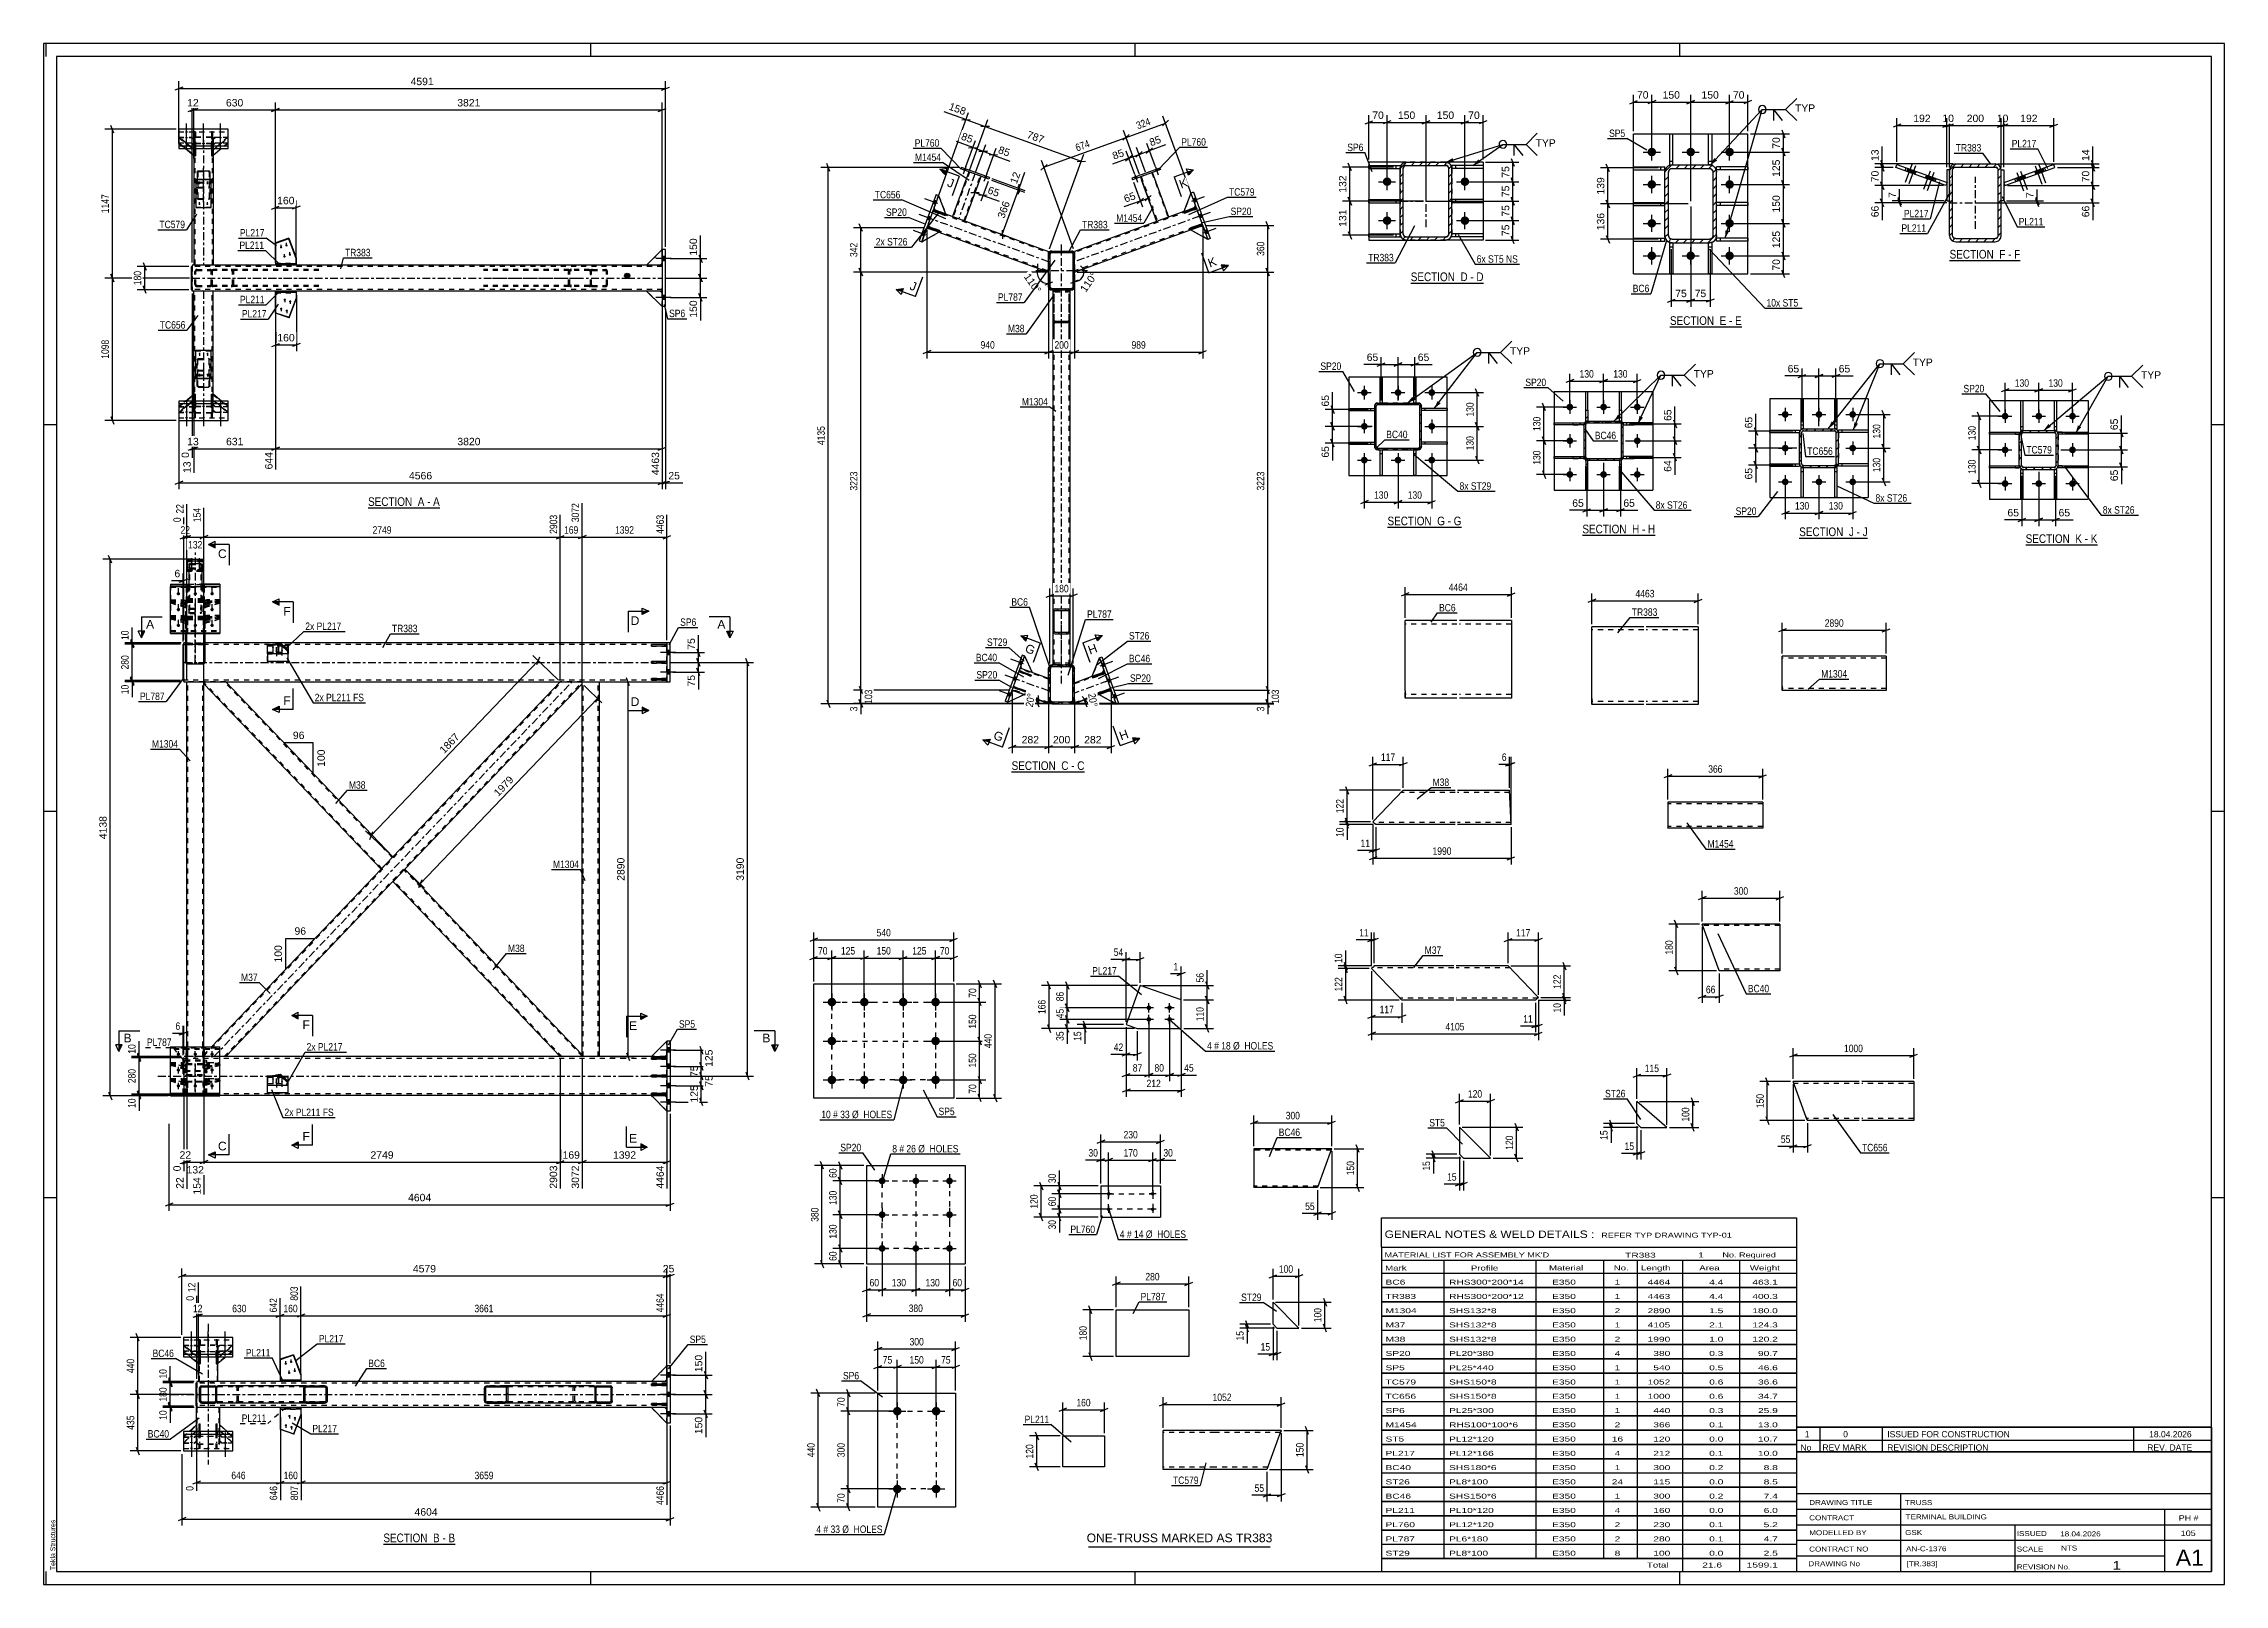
# Model space of a CAD drawing. Header units: millimetres. Extents: x 0 to 841, y 0 to 594.
import ezdxf

# ---------------------------------------------------------------- set-up
doc = ezdxf.new("R2010")
doc.units = ezdxf.units.MM
doc.linetypes.add('DXK_LINE_DOT2', pattern=[3.9198, 1.9599, -1.9599])
doc.linetypes.add('DXK_LINE_DOT3', pattern=[5.9187, 2.979, -0.9799, 0.9799, -0.9799])
doc.styles.add('Arial', font='ARIAL.TTF', dxfattribs={"height": 0.2})
doc.styles.add('Arial Narrow', font='ARIALN.TTF', dxfattribs={"height": 0.2})

# ---------------------------------------------------------------- blocks, each defined once
blk = doc.blocks.new('Unknown-717051872-18 - 20835')
at = {"color": 6, "linetype": 'Continuous'}
blk.add_line((518.27, 407.55), (546.77, 407.55), dxfattribs=at)
at = {"color": 0, "linetype": 'Continuous'}
blk.add_wipeout([(536.38, 408.3), (536.38, 411.8), (518.27, 411.8), (518.27, 408.3)], dxfattribs=at)
blk.add_wipeout([(540.41, 408.3), (540.41, 411.8), (537.43, 411.8), (537.43, 408.3)], dxfattribs=at)
at = {"color": 7, "linetype": 'Continuous', "style": 'Arial Narrow'}
blk.add_text('SECTION ', height=3.34, dxfattribs=at).set_placement((518.27, 408.3))
at = {"color": 0, "linetype": 'Continuous'}
blk.add_wipeout([(542.74, 408.3), (542.74, 411.8), (541.46, 411.8), (541.46, 408.3)], dxfattribs=at)
blk.add_wipeout([(546.77, 408.3), (546.77, 411.8), (543.79, 411.8), (543.79, 408.3)], dxfattribs=at)
at = {"color": 7, "linetype": 'Continuous', "style": 'Arial Narrow'}
for s, p in [('G', (537.43, 408.3)), ('-', (541.46, 408.3)), ('G', (543.79, 408.3))]:
    blk.add_text(s, height=3.34, dxfattribs=at).set_placement(p)
blk = doc.blocks.new('Unknown-717051872-23021')
at = {"color": 7, "linetype": 'Continuous'}
for p, q in [((676, 60.55), (836, 60.55)), ((836, 60.55), (676, 60.55)), ((676, 60.55), (676, 55.55)), ((685, 60.55), (685, 55.55)), ((709, 60.55), (709, 55.55)), ((806, 60.55), (806, 55.55)), ((836, 60.55), (836, 55.55)), ((676, 55.55), (836, 55.55)), ((676, 55.55), (676, 51.05)), ((676, 55.55), (836, 55.55)), ((836, 51.05), (676, 51.05)), ((685, 55.55), (685, 51.05)), ((709, 55.55), (709, 51.05)), ((806, 55.55), (806, 51.05)), ((836, 55.55), (836, 51.05))]:
    blk.add_line(p, q, dxfattribs=at)
at = {"color": 7, "linetype": 'Continuous', "style": 'Arial Narrow'}
for s, height, width, p in [('1', 2.39, 1.196471, (679.16, 56.7)), ('0', 2.39, 1.196471, (694, 56.7)), ('ISSUED FOR CONSTRUCTION', 2.3861, 1.196471, (711, 56.7)), ('18.04.2026', 2.386, 1.196471, (812, 56.7)), ('No', 2.386, 1.2, (677.54, 51.55)), ('REV MARK', 2.386, 1.2, (686, 51.55)), ('REVISION DESCRIPTION', 2.3861, 1.2, (711, 51.55)), ('REV. DATE', 2.386, 1.2, (811.28, 51.55))]:
    blk.add_text(s, height=height, dxfattribs=dict(at, width=width)).set_placement(p)
blk = doc.blocks.new('Unknown-717051872-1130')
at = {"color": 5, "linetype": 'Continuous'}
for p, q in [((841, 594), (0, 594)), ((0, 594), (0, 0)), ((1, 589), (1, 594)), ((836, 589), (5, 589)), ((5, 589), (5, 5)), ((211, 589), (211, 594)), ((421, 589), (421, 594)), ((631, 589), (631, 594)), ((836, 5), (836, 589)), ((841, 0), (841, 594)), ((5, 447), (0, 447)), ((841, 447), (836, 447)), ((5, 298), (0, 298)), ((841, 298), (836, 298)), ((5, 149), (0, 149)), ((841, 149), (836, 149)), ((0, 0), (841, 0)), ((1, 0), (1, 5)), ((5, 5), (836, 5)), ((211, 0), (211, 5)), ((421, 0), (421, 5)), ((631, 0), (631, 5))]:
    blk.add_line(p, q, dxfattribs=at)
at = {"color": 174, "linetype": 'Continuous', "style": 'Arial'}
blk.add_text('Tekla Structures', height=1.9102, rotation=90, dxfattribs=at).set_placement((4.5, 5.5))
blk = doc.blocks.new('Unknown-717051872-23018')
at = {"color": 7, "linetype": 'Continuous'}
for p, q in [((676, 51.05), (676, 5)), ((676, 51.05), (836, 51.05)), ((836, 51), (836, 5)), ((676, 35), (836, 35)), ((716.14, 35), (716.14, 5)), ((676, 29), (836, 29)), ((818, 5.05), (818, 29.05)), ((676, 23), (836, 23)), ((676, 17), (836, 17)), ((760.14, 23), (760.14, 5)), ((676, 11), (818, 11)), ((676, 5), (836, 5))]:
    blk.add_line(p, q, dxfattribs=at)
at = {"color": 7, "style": 'Arial Narrow'}
for s, height, width, p in [('CONTRACT', 1.909, 1.425378, (680.88, 24.71)), ('DRAWING TITLE', 1.9089, 1.425378, (680.88, 30.61)), ('TRUSS ', 1.909, 1.425378, (717.81, 30.59)), ('TERMINAL BUILDING', 1.9089, 1.425378, (718.06, 25.07)), ('MODELLED BY', 1.9089, 1.425378, (680.88, 18.98)), ('GSK', 1.909, 1.425378, (717.88, 19.04)), ('ISSUED', 1.909, 1.425378, (760.94, 18.64)), ('18.04.2026', 1.909, 1.425378, (777.69, 18.52)), ('DRAWING No', 1.909, 1.425378, (680.56, 7)), ('CONTRACT NO', 1.9089, 1.425378, (680.88, 12.66)), ('AN-C-1376', 1.909, 1.425378, (718.23, 12.78)), ('[TR.383]', 1.909, 1.425378, (718.46, 6.99)), ('SCALE', 1.909, 1.425378, (760.94, 12.65)), ('1', 3.34, 1.5, (797.91, 5.68)), ('A1', 6.204, 1.25, (822.24, 7.2)), ('REVISION No.', 1.9089, 1.425378, (760.94, 5.77))]:
    blk.add_text(s, height=height, dxfattribs=dict(at, width=width)).set_placement(p)
at = {"color": 7, "linetype": 'Continuous', "style": 'Arial Narrow'}
for s, height, width, p in [('PH #', 2.1, 1.42538, (823.4, 24.55)), ('105', 2.1, 1.42538, (824.19, 18.65)), ('NTS', 1.909, 1.425378, (778, 13.05))]:
    blk.add_text(s, height=height, dxfattribs=dict(at, width=width)).set_placement(p)
blk = doc.blocks.new('Unknown-717051872-23019')
at = {"color": 7, "linetype": 'Continuous'}
for p, q in [((516, 141.25), (676, 141.25)), ((516, 130), (516, 141.25)), ((676, 141.25), (676, 130)), ((516, 130), (676, 130)), ((516, 130), (516, 125)), ((676, 130), (676, 125)), ((516, 125), (676, 125)), ((516, 125), (516, 120)), ((516, 120), (676, 120)), ((516, 119.95), (516, 114.55)), ((516, 119.95), (676, 119.95)), ((540, 125), (540, 120)), ((540, 120), (540, 114.5)), ((575.5, 125), (575.5, 120)), ((575.5, 120), (575.5, 114.5)), ((601.5, 125), (601.5, 120)), ((601.5, 120), (601.5, 114.5)), ((614.5, 125), (614.5, 120)), ((614.5, 120), (614.5, 114.5)), ((632, 125), (632, 120)), ((632, 120), (632, 114.5)), ((654, 125), (654, 120)), ((654, 120), (654, 114.5)), ((676, 125), (676, 120)), ((676, 119.95), (676, 114.55)), ((516, 114.55), (676, 114.55)), ((516, 114.45), (516, 109.05)), ((516, 114.45), (676, 114.45)), ((540, 114.5), (540, 109)), ((575.5, 114.5), (575.5, 109)), ((601.5, 114.5), (601.5, 109)), ((614.5, 114.5), (614.5, 109)), ((632, 114.5), (632, 109)), ((654, 114.5), (654, 109)), ((676, 114.45), (676, 109.05)), ((516, 109.05), (676, 109.05)), ((516, 108.95), (516, 103.55)), ((516, 108.95), (676, 108.95)), ((516, 103.55), (676, 103.55)), ((516, 103.45), (516, 98.05)), ((516, 103.45), (676, 103.45)), ((540, 109), (540, 103.5)), ((540, 103.5), (540, 98)), ((575.5, 109), (575.5, 103.5)), ((575.5, 103.5), (575.5, 98)), ((601.5, 109), (601.5, 103.5)), ((601.5, 103.5), (601.5, 98)), ((614.5, 109), (614.5, 103.5)), ((614.5, 103.5), (614.5, 98)), ((632, 109), (632, 103.5)), ((632, 103.5), (632, 98)), ((654, 109), (654, 103.5)), ((654, 103.5), (654, 98)), ((676, 108.95), (676, 103.55)), ((676, 103.45), (676, 98.05)), ((516, 98.05), (676, 98.05)), ((516, 97.95), (516, 92.55)), ((516, 97.95), (676, 97.95)), ((516, 92.55), (676, 92.55)), ((540, 98), (540, 92.5)), ((575.5, 98), (575.5, 92.5)), ((601.5, 98), (601.5, 92.5)), ((614.5, 98), (614.5, 92.5)), ((632, 98), (632, 92.5)), ((654, 98), (654, 92.5)), ((676, 97.95), (676, 92.55)), ((516, 92.45), (516, 87.05)), ((516, 92.45), (676, 92.45)), ((516, 87.05), (676, 87.05)), ((516, 86.95), (516, 81.55)), ((516, 86.95), (676, 86.95)), ((540, 92.5), (540, 87)), ((540, 87), (540, 81.5)), ((575.5, 92.5), (575.5, 87)), ((575.5, 87), (575.5, 81.5)), ((601.5, 92.5), (601.5, 87)), ((601.5, 87), (601.5, 81.5)), ((614.5, 92.5), (614.5, 87)), ((614.5, 87), (614.5, 81.5)), ((632, 92.5), (632, 87)), ((632, 87), (632, 81.5)), ((654, 92.5), (654, 87)), ((654, 87), (654, 81.5)), ((676, 92.45), (676, 87.05)), ((676, 86.95), (676, 81.55)), ((516, 81.55), (676, 81.55)), ((516, 81.45), (516, 76.05)), ((516, 81.45), (676, 81.45)), ((516, 76.05), (676, 76.05)), ((516, 75.95), (516, 70.55)), ((516, 75.95), (676, 75.95)), ((540, 81.5), (540, 76)), ((540, 76), (540, 70.5)), ((575.5, 81.5), (575.5, 76)), ((575.5, 76), (575.5, 70.5)), ((601.5, 81.5), (601.5, 76)), ((601.5, 76), (601.5, 70.5)), ((614.5, 81.5), (614.5, 76)), ((614.5, 76), (614.5, 70.5)), ((632, 81.5), (632, 76)), ((632, 76), (632, 70.5)), ((654, 81.5), (654, 76)), ((654, 76), (654, 70.5)), ((676, 81.45), (676, 76.05)), ((676, 75.95), (676, 70.55)), ((516, 70.55), (676, 70.55)), ((516, 70.45), (516, 65.05)), ((516, 70.45), (676, 70.45)), ((540, 70.5), (540, 65)), ((575.5, 70.5), (575.5, 65)), ((601.5, 70.5), (601.5, 65)), ((614.5, 70.5), (614.5, 65)), ((632, 70.5), (632, 65)), ((654, 70.5), (654, 65)), ((676, 70.45), (676, 65.05)), ((516, 65.05), (676, 65.05)), ((516, 64.95), (516, 59.55)), ((516, 64.95), (676, 64.95)), ((516, 59.55), (676, 59.55)), ((516, 59.45), (516, 54.05)), ((516, 59.45), (676, 59.45)), ((540, 65), (540, 59.5)), ((540, 59.5), (540, 54)), ((575.5, 65), (575.5, 59.5)), ((575.5, 59.5), (575.5, 54)), ((601.5, 65), (601.5, 59.5)), ((601.5, 59.5), (601.5, 54)), ((614.5, 65), (614.5, 59.5)), ((614.5, 59.5), (614.5, 54)), ((632, 65), (632, 59.5)), ((632, 59.5), (632, 54)), ((654, 65), (654, 59.5)), ((654, 59.5), (654, 54)), ((676, 64.95), (676, 59.55)), ((676, 59.45), (676, 54.05)), ((516, 54.05), (676, 54.05)), ((516, 53.95), (516, 48.55)), ((516, 53.95), (676, 53.95)), ((540, 54), (540, 48.5)), ((575.5, 54), (575.5, 48.5)), ((601.5, 54), (601.5, 48.5)), ((614.5, 54), (614.5, 48.5)), ((632, 54), (632, 48.5)), ((654, 54), (654, 48.5)), ((676, 53.95), (676, 48.55)), ((516, 48.55), (676, 48.55)), ((516, 48.45), (516, 43.05)), ((516, 48.45), (676, 48.45)), ((516, 43.05), (676, 43.05)), ((516, 42.95), (516, 37.55)), ((516, 42.95), (676, 42.95)), ((540, 48.5), (540, 43)), ((540, 43), (540, 37.5)), ((575.5, 48.5), (575.5, 43)), ((575.5, 43), (575.5, 37.5)), ((601.5, 48.5), (601.5, 43)), ((601.5, 43), (601.5, 37.5)), ((614.5, 48.5), (614.5, 43)), ((614.5, 43), (614.5, 37.5)), ((632, 48.5), (632, 43)), ((632, 43), (632, 37.5)), ((654, 48.5), (654, 43)), ((654, 43), (654, 37.5)), ((676, 48.45), (676, 43.05)), ((676, 42.95), (676, 37.55)), ((516, 37.55), (676, 37.55)), ((516, 37.45), (516, 32.05)), ((516, 37.45), (676, 37.45)), ((540, 37.5), (540, 32)), ((575.5, 37.5), (575.5, 32)), ((601.5, 37.5), (601.5, 32)), ((614.5, 37.5), (614.5, 32)), ((632, 37.5), (632, 32)), ((654, 37.5), (654, 32)), ((676, 37.45), (676, 32.05)), ((516, 32.05), (676, 32.05)), ((516, 31.95), (516, 26.55)), ((516, 31.95), (676, 31.95)), ((516, 26.55), (676, 26.55)), ((516, 26.45), (516, 21.05)), ((516, 26.45), (676, 26.45)), ((540, 32), (540, 26.5)), ((540, 26.5), (540, 21)), ((575.5, 32), (575.5, 26.5)), ((575.5, 26.5), (575.5, 21)), ((601.5, 32), (601.5, 26.5)), ((601.5, 26.5), (601.5, 21)), ((614.5, 32), (614.5, 26.5)), ((614.5, 26.5), (614.5, 21)), ((632, 32), (632, 26.5)), ((632, 26.5), (632, 21)), ((654, 32), (654, 26.5)), ((654, 26.5), (654, 21)), ((676, 31.95), (676, 26.55)), ((676, 26.45), (676, 21.05)), ((516, 21.05), (676, 21.05)), ((516, 20.95), (516, 15.55)), ((516, 20.95), (676, 20.95)), ((540, 21), (540, 15.5)), ((575.5, 21), (575.5, 15.5)), ((601.5, 21), (601.5, 15.5)), ((614.5, 21), (614.5, 15.5)), ((632, 21), (632, 15.5)), ((654, 21), (654, 15.5)), ((676, 20.95), (676, 15.55)), ((516, 15.55), (676, 15.55)), ((516, 15.45), (516, 10.05)), ((516, 15.45), (676, 15.45)), ((516, 10.05), (676, 10.05)), ((516, 10), (676, 10)), ((516, 10), (516, 5)), ((540, 15.5), (540, 10)), ((575.5, 15.5), (575.5, 10)), ((601.5, 15.5), (601.5, 10)), ((614.5, 15.5), (614.5, 10)), ((632, 15.5), (632, 10)), ((632, 10), (632, 5)), ((654, 15.5), (654, 10)), ((654, 10), (654, 5)), ((676, 15.45), (676, 10.05)), ((676, 10), (676, 5)), ((516, 5), (676, 5))]:
    blk.add_line(p, q, dxfattribs=at)
at = {"color": 7, "style": 'Arial Narrow'}
for s, height, width, p in [('GENERAL NOTES & WELD DETAILS :', 2.8633, 1.4, (517.15, 133.56)), ('REFER TYP DRAWING TYP-01', 1.9089, 1.6, (600.7, 133.66)), ("MATERIAL LIST FOR ASSEMBLY MK'D", 1.9089, 1.6, (517.15, 126.06)), ('TR383', 1.909, 1.794707, (609.9, 125.97)), ('1', 1.91, 1.794707, (638.08, 126.06)), ('No. Required', 1.9089, 1.6, (647.41, 126.06)), ('Mark', 1.909, 1.7, (517.34, 121)), ('Profile', 1.909, 1.7, (550.41, 121)), ('Material', 1.909, 1.7, (580.54, 121.06)), ('No.', 1.909, 1.7, (605.5, 121.06)), ('Length', 1.909, 1.7, (616, 121.06)), ('Area', 1.909, 1.7, (638.5, 121.06)), ('Weight', 1.909, 1.7, (658, 121.06))]:
    blk.add_text(s, height=height, dxfattribs=dict(at, width=width)).set_placement(p)
at = {"color": 7, "linetype": 'Continuous', "style": 'Arial Narrow'}
for s, height, width, p in [('TR383', 1.909, 1.794707, (517.5, 110.06)), ('BC6', 1.909, 1.794707, (517.5, 115.56)), ('RHS300*200*14', 1.9089, 1.794707, (542, 115.56)), ('RHS300*200*12', 1.9089, 1.794707, (542, 110.06)), ('E350', 1.909, 1.794707, (581.74, 115.56)), ('E350', 1.909, 1.794707, (581.74, 110.06)), ('1', 1.91, 1.794707, (605.86, 115.56)), ('1', 1.91, 1.794707, (605.86, 110.06)), ('4464', 1.909, 1.794707, (618.58, 115.56)), ('4463', 1.909, 1.794707, (618.58, 110.06)), ('4.4', 1.909, 1.794707, (642.32, 115.56)), ('4.4', 1.909, 1.794707, (642.32, 110.06)), ('463.1', 1.909, 1.794707, (658.96, 115.56)), ('400.3', 1.909, 1.794707, (658.96, 110.06)), ('M1304', 1.909, 1.794707, (517.5, 104.56)), ('M37', 1.909, 1.794707, (517.5, 99.06)), ('SHS132*8', 1.909, 1.794707, (542, 104.56)), ('SHS132*8', 1.909, 1.794707, (542, 99.06)), ('E350', 1.909, 1.794707, (581.74, 104.56)), ('E350', 1.909, 1.794707, (581.74, 99.06)), ('2', 1.91, 1.794707, (605.86, 104.56)), ('1', 1.91, 1.794707, (605.86, 99.06)), ('4105', 1.909, 1.794707, (618.58, 99.06)), ('2890', 1.909, 1.794707, (618.58, 104.56)), ('2.1', 1.909, 1.794707, (642.32, 99.06)), ('1.5', 1.909, 1.794707, (642.32, 104.56)), ('180.0', 1.909, 1.794707, (658.96, 104.56)), ('124.3', 1.909, 1.794707, (658.96, 99.06)), ('M38', 1.909, 1.794707, (517.5, 93.56)), ('SHS132*8', 1.909, 1.794707, (542, 93.56)), ('E350', 1.909, 1.794707, (581.74, 93.56)), ('2', 1.91, 1.794707, (605.86, 93.56)), ('1990', 1.909, 1.794707, (618.58, 93.56)), ('1.0', 1.909, 1.794707, (642.32, 93.56)), ('120.2', 1.909, 1.794707, (658.96, 93.56)), ('SP20', 1.909, 1.794707, (517.5, 88.06)), ('SP5', 1.909, 1.794707, (517.5, 82.56)), ('PL20*380', 1.909, 1.794707, (542, 88.06)), ('PL25*440', 1.909, 1.794707, (542, 82.56)), ('E350', 1.909, 1.794707, (581.74, 88.06)), ('E350', 1.909, 1.794707, (581.74, 82.56)), ('4', 1.91, 1.794707, (605.86, 88.06)), ('1', 1.91, 1.794707, (605.86, 82.56)), ('380', 1.909, 1.794707, (620.77, 88.06)), ('540', 1.909, 1.794707, (620.77, 82.56)), ('0.3', 1.909, 1.794707, (642.32, 88.06)), ('0.5', 1.909, 1.794707, (642.32, 82.56)), ('46.6', 1.909, 1.794707, (661.14, 82.56)), ('90.7', 1.909, 1.794707, (661.14, 88.06)), ('TC579', 1.909, 1.794707, (517.5, 77.06)), ('SHS150*8', 1.909, 1.794707, (542, 77.06)), ('E350', 1.909, 1.794707, (581.74, 77.06)), ('1', 1.91, 1.794707, (605.86, 77.06)), ('1052', 1.909, 1.794707, (618.58, 77.06)), ('0.6', 1.909, 1.794707, (642.32, 77.06)), ('36.6', 1.909, 1.794707, (661.14, 77.06)), ('TC656', 1.909, 1.794707, (517.5, 71.56)), ('SP6', 1.909, 1.794707, (517.5, 66.06)), ('SHS150*8', 1.909, 1.794707, (542, 71.56)), ('PL25*300', 1.909, 1.794707, (542, 66.06)), ('E350', 1.909, 1.794707, (581.74, 71.56)), ('E350', 1.909, 1.794707, (581.74, 66.06)), ('1', 1.91, 1.794707, (605.86, 71.56)), ('1', 1.91, 1.794707, (605.86, 66.06)), ('1000', 1.909, 1.794707, (618.58, 71.56)), ('440', 1.909, 1.794707, (620.77, 66.06)), ('0.6', 1.909, 1.794707, (642.32, 71.56)), ('0.3', 1.909, 1.794707, (642.32, 66.06)), ('34.7', 1.909, 1.794707, (661.14, 71.56)), ('25.9', 1.909, 1.794707, (661.14, 66.06)), ('M1454', 1.909, 1.794707, (517.5, 60.56)), ('RHS100*100*6', 1.9089, 1.794707, (542, 60.56)), ('E350', 1.909, 1.794707, (581.74, 60.56)), ('2', 1.91, 1.794707, (605.86, 60.56)), ('366', 1.909, 1.794707, (620.77, 60.56)), ('0.1', 1.909, 1.794707, (642.32, 60.56)), ('13.0', 1.909, 1.794707, (661.14, 60.56)), ('ST5', 1.909, 1.794707, (517.5, 55.06)), ('PL217', 1.909, 1.794707, (517.5, 49.56)), ('PL12*120', 1.909, 1.794707, (542, 55.06)), ('PL12*166', 1.909, 1.794707, (542, 49.56)), ('E350', 1.909, 1.794707, (581.74, 55.06)), ('E350', 1.909, 1.794707, (581.74, 49.56)), ('16', 1.909, 1.794707, (604.76, 55.06)), ('4', 1.91, 1.794707, (605.86, 49.56)), ('212', 1.909, 1.794707, (620.77, 49.56)), ('120', 1.909, 1.794707, (620.77, 55.06)), ('0.0', 1.909, 1.794707, (642.32, 55.06)), ('0.1', 1.909, 1.794707, (642.32, 49.56)), ('10.7', 1.909, 1.794707, (661.14, 55.06)), ('10.0', 1.909, 1.794707, (661.14, 49.56)), ('BC40', 1.909, 1.794707, (517.5, 44.06)), ('SHS180*6', 1.909, 1.794707, (542, 44.06)), ('E350', 1.909, 1.794707, (581.74, 44.06)), ('1', 1.91, 1.794707, (605.86, 44.06)), ('300', 1.909, 1.794707, (620.77, 44.06)), ('0.2', 1.909, 1.794707, (642.32, 44.06)), ('8.8', 1.909, 1.794707, (663.33, 44.06)), ('ST26', 1.909, 1.794707, (517.5, 38.56)), ('BC46', 1.909, 1.794707, (517.5, 33.06)), ('SHS150*6', 1.909, 1.794707, (542, 33.06)), ('PL8*100', 1.909, 1.794707, (542, 38.56)), ('E350', 1.909, 1.794707, (581.74, 38.56)), ('E350', 1.909, 1.794707, (581.74, 33.06)), ('24', 1.909, 1.794707, (604.76, 38.56)), ('1', 1.91, 1.794707, (605.86, 33.06)), ('300', 1.909, 1.794707, (620.77, 33.06)), ('115', 1.909, 1.794707, (620.77, 38.56)), ('0.0', 1.909, 1.794707, (642.32, 38.56)), ('0.2', 1.909, 1.794707, (642.32, 33.06)), ('8.5', 1.909, 1.794707, (663.33, 38.56)), ('7.4', 1.909, 1.794707, (663.33, 33.06)), ('PL211', 1.909, 1.794707, (517.5, 27.56)), ('PL10*120', 1.909, 1.794707, (542, 27.56)), ('E350', 1.909, 1.794707, (581.74, 27.56)), ('4', 1.91, 1.794707, (605.86, 27.56)), ('160', 1.909, 1.794707, (620.77, 27.56)), ('0.0', 1.909, 1.794707, (642.32, 27.56)), ('6.0', 1.909, 1.794707, (663.33, 27.56)), ('PL760', 1.909, 1.794707, (517.5, 22.06)), ('PL787', 1.909, 1.794707, (517.5, 16.56)), ('PL12*120', 1.909, 1.794707, (542, 22.06)), ('PL6*180', 1.909, 1.794707, (542, 16.56)), ('E350', 1.909, 1.794707, (581.74, 22.06)), ('E350', 1.909, 1.794707, (581.74, 16.56)), ('2', 1.91, 1.794707, (605.86, 22.06)), ('2', 1.91, 1.794707, (605.86, 16.56)), ('230', 1.909, 1.794707, (620.77, 22.06)), ('280', 1.909, 1.794707, (620.77, 16.56)), ('0.1', 1.909, 1.794707, (642.32, 22.06)), ('0.1', 1.909, 1.794707, (642.32, 16.56)), ('4.7', 1.909, 1.794707, (663.33, 16.56)), ('5.2', 1.909, 1.794707, (663.33, 22.06)), ('ST29', 1.909, 1.794707, (517.5, 11.06)), ('PL8*100', 1.909, 1.794707, (542, 11.06)), ('E350', 1.909, 1.794707, (581.74, 11.06)), ('8', 1.91, 1.794707, (605.86, 11.06)), ('Total', 1.909, 1.7, (618.33, 6.5)), ('100', 1.909, 1.794707, (620.77, 11.06)), ('21.6', 1.909, 1.794707, (639.64, 6.5)), ('0.0', 1.909, 1.794707, (642.32, 11.06)), ('1599.1', 1.909, 1.794707, (656.77, 6.5)), ('2.5', 1.909, 1.794707, (663.33, 11.06))]:
    blk.add_text(s, height=height, dxfattribs=dict(at, width=width)).set_placement(p)
blk = doc.blocks.new('Unknown-717051872-23020')
at = {"color": 7, "linetype": 'Continuous'}
blk.add_line((403, 14.5), (473, 14.5), dxfattribs=at)
at = {"color": 7, "style": 'Arial'}
blk.add_text('ONE-TRUSS MARKED AS TR383', height=3.3428, dxfattribs=at).set_placement((402.24, 16.25))
blk = doc.blocks.new('Unknown-717051872-12 - 3757')
at = {"color": 6, "linetype": 'Continuous'}
blk.add_line((373.31, 313.22), (401.38, 313.22), dxfattribs=at)
at = {"color": 0, "linetype": 'Continuous'}
blk.add_wipeout([(391.42, 313.97), (391.42, 317.47), (373.31, 317.47), (373.31, 313.97)], dxfattribs=at)
blk.add_wipeout([(395.24, 313.97), (395.24, 317.47), (392.47, 317.47), (392.47, 313.97)], dxfattribs=at)
at = {"color": 7, "linetype": 'Continuous', "style": 'Arial Narrow'}
blk.add_text('SECTION ', height=3.34, dxfattribs=at).set_placement((373.31, 313.97))
at = {"color": 0, "linetype": 'Continuous'}
blk.add_wipeout([(397.56, 313.97), (397.56, 317.47), (396.29, 317.47), (396.29, 313.97)], dxfattribs=at)
blk.add_wipeout([(401.38, 313.97), (401.38, 317.47), (398.61, 317.47), (398.61, 313.97)], dxfattribs=at)
at = {"color": 7, "linetype": 'Continuous', "style": 'Arial Narrow'}
for s, p in [('C', (392.47, 313.97)), ('-', (396.29, 313.97)), ('C', (398.61, 313.97))]:
    blk.add_text(s, height=3.34, dxfattribs=at).set_placement(p)
blk = doc.blocks.new('Unknown-717051872-13 - 3425')
at = {"color": 6, "linetype": 'Continuous'}
blk.add_line((627.2, 484.8), (654.85, 484.8), dxfattribs=at)
at = {"color": 0, "linetype": 'Continuous'}
blk.add_wipeout([(645.31, 485.55), (645.31, 489.05), (627.2, 489.05), (627.2, 485.55)], dxfattribs=at)
blk.add_wipeout([(648.92, 485.55), (648.92, 489.05), (646.36, 489.05), (646.36, 485.55)], dxfattribs=at)
at = {"color": 7, "linetype": 'Continuous', "style": 'Arial Narrow'}
blk.add_text('SECTION ', height=3.34, dxfattribs=at).set_placement((627.2, 485.55))
at = {"color": 0, "linetype": 'Continuous'}
blk.add_wipeout([(651.24, 485.55), (651.24, 489.05), (649.97, 489.05), (649.97, 485.55)], dxfattribs=at)
blk.add_wipeout([(654.85, 485.55), (654.85, 489.05), (652.29, 489.05), (652.29, 485.55)], dxfattribs=at)
at = {"color": 7, "linetype": 'Continuous', "style": 'Arial Narrow'}
for s, p in [('E', (646.36, 485.55)), ('E', (652.29, 485.55)), ('-', (649.97, 485.55))]:
    blk.add_text(s, height=3.34, dxfattribs=at).set_placement(p)
blk = doc.blocks.new('Unknown-717051872-14 - 5082')
at = {"color": 6, "linetype": 'Continuous'}
blk.add_line((527.23, 501.69), (555.3, 501.69), dxfattribs=at)
at = {"color": 0, "linetype": 'Continuous'}
blk.add_wipeout([(545.34, 502.44), (545.34, 505.94), (527.23, 505.94), (527.23, 502.44)], dxfattribs=at)
blk.add_wipeout([(549.16, 502.44), (549.16, 505.94), (546.39, 505.94), (546.39, 502.44)], dxfattribs=at)
at = {"color": 7, "linetype": 'Continuous', "style": 'Arial Narrow'}
blk.add_text('SECTION ', height=3.34, dxfattribs=at).set_placement((527.23, 502.44))
at = {"color": 0, "linetype": 'Continuous'}
blk.add_wipeout([(551.48, 502.44), (551.48, 505.94), (550.21, 505.94), (550.21, 502.44)], dxfattribs=at)
blk.add_wipeout([(555.3, 502.44), (555.3, 505.94), (552.53, 505.94), (552.53, 502.44)], dxfattribs=at)
at = {"color": 7, "linetype": 'Continuous', "style": 'Arial Narrow'}
for s, p in [('D', (546.39, 502.44)), ('D', (552.53, 502.44)), ('-', (550.21, 502.44))]:
    blk.add_text(s, height=3.34, dxfattribs=at).set_placement(p)
blk = doc.blocks.new('Unknown-717051872-15 - 5574')
at = {"color": 6, "linetype": 'Continuous'}
blk.add_line((735.05, 510.38), (762.27, 510.38), dxfattribs=at)
at = {"color": 0, "linetype": 'Continuous'}
blk.add_wipeout([(753.16, 511.13), (753.16, 514.63), (735.05, 514.63), (735.05, 511.13)], dxfattribs=at)
blk.add_wipeout([(756.55, 511.13), (756.55, 514.63), (754.21, 514.63), (754.21, 511.13)], dxfattribs=at)
at = {"color": 7, "linetype": 'Continuous', "style": 'Arial Narrow'}
blk.add_text('SECTION ', height=3.34, dxfattribs=at).set_placement((735.05, 511.13))
at = {"color": 0, "linetype": 'Continuous'}
blk.add_wipeout([(758.87, 511.13), (758.87, 514.63), (757.6, 514.63), (757.6, 511.13)], dxfattribs=at)
blk.add_wipeout([(762.27, 511.13), (762.27, 514.63), (759.92, 514.63), (759.92, 511.13)], dxfattribs=at)
at = {"color": 7, "linetype": 'Continuous', "style": 'Arial Narrow'}
for s, p in [('F', (754.21, 511.13)), ('F', (759.92, 511.13)), ('-', (757.6, 511.13))]:
    blk.add_text(s, height=3.34, dxfattribs=at).set_placement(p)
blk = doc.blocks.new('Unknown-717051872-16 - 3021')
at = {"color": 6, "linetype": 'Continuous'}
blk.add_line((125.12, 415.01), (152.77, 415.01), dxfattribs=at)
at = {"color": 0, "linetype": 'Continuous'}
blk.add_wipeout([(143.23, 415.76), (143.23, 419.26), (125.12, 419.26), (125.12, 415.76)], dxfattribs=at)
blk.add_wipeout([(146.83, 415.76), (146.83, 419.26), (144.28, 419.26), (144.28, 415.76)], dxfattribs=at)
at = {"color": 7, "linetype": 'Continuous', "style": 'Arial Narrow'}
blk.add_text('SECTION ', height=3.34, dxfattribs=at).set_placement((125.12, 415.76))
at = {"color": 0, "linetype": 'Continuous'}
blk.add_wipeout([(149.16, 415.76), (149.16, 419.26), (147.88, 419.26), (147.88, 415.76)], dxfattribs=at)
blk.add_wipeout([(152.77, 415.76), (152.77, 419.26), (150.21, 419.26), (150.21, 415.76)], dxfattribs=at)
at = {"color": 7, "linetype": 'Continuous', "style": 'Arial Narrow'}
for s, p in [('A', (144.28, 415.76)), ('-', (147.88, 415.76)), ('A', (150.21, 415.76))]:
    blk.add_text(s, height=3.34, dxfattribs=at).set_placement(p)
blk = doc.blocks.new('Unknown-717051872-17 - 2789')
at = {"color": 6, "linetype": 'Continuous'}
blk.add_line((131.03, 15.5), (158.67, 15.5), dxfattribs=at)
at = {"color": 0, "linetype": 'Continuous'}
blk.add_wipeout([(149.14, 16.25), (149.14, 19.75), (131.03, 19.75), (131.03, 16.25)], dxfattribs=at)
blk.add_wipeout([(152.74, 16.25), (152.74, 19.75), (150.19, 19.75), (150.19, 16.25)], dxfattribs=at)
at = {"color": 7, "linetype": 'Continuous', "style": 'Arial Narrow'}
blk.add_text('SECTION ', height=3.34, dxfattribs=at).set_placement((131.03, 16.25))
at = {"color": 0, "linetype": 'Continuous'}
blk.add_wipeout([(155.07, 16.25), (155.07, 19.75), (153.79, 19.75), (153.79, 16.25)], dxfattribs=at)
blk.add_wipeout([(158.67, 16.25), (158.67, 19.75), (156.12, 19.75), (156.12, 16.25)], dxfattribs=at)
at = {"color": 7, "linetype": 'Continuous', "style": 'Arial Narrow'}
for s, p in [('B', (150.19, 16.25)), ('-', (153.79, 16.25)), ('B', (156.12, 16.25))]:
    blk.add_text(s, height=3.34, dxfattribs=at).set_placement(p)
blk = doc.blocks.new('Unknown-717051872-19 - 20980')
at = {"color": 6, "linetype": 'Continuous'}
blk.add_line((593.42, 404.44), (621.49, 404.44), dxfattribs=at)
at = {"color": 0, "linetype": 'Continuous'}
blk.add_wipeout([(611.53, 405.19), (611.53, 408.69), (593.42, 408.69), (593.42, 405.19)], dxfattribs=at)
blk.add_wipeout([(615.35, 405.19), (615.35, 408.69), (612.58, 408.69), (612.58, 405.19)], dxfattribs=at)
at = {"color": 7, "linetype": 'Continuous', "style": 'Arial Narrow'}
blk.add_text('SECTION ', height=3.34, dxfattribs=at).set_placement((593.42, 405.19))
at = {"color": 0, "linetype": 'Continuous'}
blk.add_wipeout([(617.67, 405.19), (617.67, 408.69), (616.4, 408.69), (616.4, 405.19)], dxfattribs=at)
blk.add_wipeout([(621.49, 405.19), (621.49, 408.69), (618.72, 408.69), (618.72, 405.19)], dxfattribs=at)
at = {"color": 7, "linetype": 'Continuous', "style": 'Arial Narrow'}
for s, p in [('H', (612.58, 405.19)), ('-', (616.4, 405.19)), ('H', (618.72, 405.19))]:
    blk.add_text(s, height=3.34, dxfattribs=at).set_placement(p)
blk = doc.blocks.new('Unknown-717051872-60 - 21125')
at = {"color": 6, "linetype": 'Continuous'}
blk.add_line((677.05, 403.39), (703.42, 403.39), dxfattribs=at)
at = {"color": 0, "linetype": 'Continuous'}
blk.add_wipeout([(695.16, 404.14), (695.16, 407.64), (677.05, 407.64), (677.05, 404.14)], dxfattribs=at)
blk.add_wipeout([(698.13, 404.14), (698.13, 407.64), (696.21, 407.64), (696.21, 404.14)], dxfattribs=at)
at = {"color": 7, "linetype": 'Continuous', "style": 'Arial Narrow'}
blk.add_text('SECTION ', height=3.34, dxfattribs=at).set_placement((677.05, 404.14))
at = {"color": 0, "linetype": 'Continuous'}
blk.add_wipeout([(700.45, 404.14), (700.45, 407.64), (699.18, 407.64), (699.18, 404.14)], dxfattribs=at)
blk.add_wipeout([(703.42, 404.14), (703.42, 407.64), (701.5, 407.64), (701.5, 404.14)], dxfattribs=at)
at = {"color": 7, "linetype": 'Continuous', "style": 'Arial Narrow'}
for s, p in [('J', (696.21, 404.14)), ('-', (699.18, 404.14)), ('J', (701.5, 404.14))]:
    blk.add_text(s, height=3.34, dxfattribs=at).set_placement(p)
blk = doc.blocks.new('Unknown-717051872-61 - 21741')
at = {"color": 6, "linetype": 'Continuous'}
blk.add_line((764.37, 400.74), (792.01, 400.74), dxfattribs=at)
at = {"color": 0, "linetype": 'Continuous'}
blk.add_wipeout([(782.48, 401.49), (782.48, 404.99), (764.37, 404.99), (764.37, 401.49)], dxfattribs=at)
blk.add_wipeout([(786.08, 401.49), (786.08, 404.99), (783.53, 404.99), (783.53, 401.49)], dxfattribs=at)
at = {"color": 7, "linetype": 'Continuous', "style": 'Arial Narrow'}
blk.add_text('SECTION ', height=3.34, dxfattribs=at).set_placement((764.37, 401.49))
at = {"color": 0, "linetype": 'Continuous'}
blk.add_wipeout([(788.41, 401.49), (788.41, 404.99), (787.13, 404.99), (787.13, 401.49)], dxfattribs=at)
blk.add_wipeout([(792.01, 401.49), (792.01, 404.99), (789.46, 404.99), (789.46, 401.49)], dxfattribs=at)
at = {"color": 7, "linetype": 'Continuous', "style": 'Arial Narrow'}
for s, p in [('K', (783.53, 401.49)), ('K', (789.46, 401.49)), ('-', (787.13, 401.49))]:
    blk.add_text(s, height=3.34, dxfattribs=at).set_placement(p)
blk = doc.blocks.new('Part-717051872-20913 - 20835')
at = {"color": 2, "linetype": 'Continuous'}
for p, q in [((528.42, 455.45), (528.42, 465.45)), ((528.42, 465.45), (529.22, 465.45)), ((529.22, 465.45), (529.22, 455.45))]:
    blk.add_line(p, q, dxfattribs=at)
at = {"color": 7, "linetype": 'DXK_LINE_DOT2'}
for p, q in [((528.42, 456.95), (529.22, 456.95)), ((529.22, 455.45), (528.42, 455.45))]:
    blk.add_line(p, q, dxfattribs=at)
blk = doc.blocks.new('Part-717051872-20914 - 20835')
at = {"color": 2, "linetype": 'Continuous'}
for p, q in [((515.42, 455.45), (515.42, 465.45)), ((515.42, 465.45), (516.22, 465.45)), ((516.22, 465.45), (516.22, 455.45))]:
    blk.add_line(p, q, dxfattribs=at)
at = {"color": 7, "linetype": 'DXK_LINE_DOT2'}
for p, q in [((515.42, 456.95), (516.22, 456.95)), ((516.22, 455.45), (515.42, 455.45))]:
    blk.add_line(p, q, dxfattribs=at)
blk = doc.blocks.new('Part-717051872-20842 - 20835')
at = {"linetype": 'Continuous'}
h = blk.add_hatch(dxfattribs=at)
h.set_pattern_fill('', scale=0.7, style=0, pattern_type=0)
h.set_pattern_definition([(45, (530.1167, 437.4516), (-1.57154, 1.57154), [])])
h.paths.add_polyline_path([(514.52, 437.45), (530.12, 437.45), (530.58, 437.54), (530.97, 437.8), (531.23, 438.19), (531.32, 438.65), (531.32, 454.25), (531.23, 454.71), (530.97, 455.1), (530.58, 455.36), (530.12, 455.45), (514.52, 455.45), (514.06, 455.36), (513.67, 455.1), (513.41, 454.71), (513.32, 454.25), (513.32, 438.65), (513.41, 438.19), (513.67, 437.8), (514.06, 437.54)])
h.paths.add_polyline_path([(513.96, 438.42), (513.92, 438.65), (513.92, 454.25), (513.96, 454.48), (514.09, 454.68), (514.29, 454.81), (514.52, 454.85), (530.12, 454.85), (530.35, 454.81), (530.54, 454.68), (530.67, 454.48), (530.72, 454.25), (530.72, 438.65), (530.67, 438.42), (530.54, 438.23), (530.35, 438.1), (530.12, 438.05), (514.52, 438.05), (514.29, 438.1), (514.09, 438.23)])
at = {"color": 7, "linetype": 'DXK_LINE_DOT2'}
for p, q in [((513.32, 454.25), (513.41, 454.71)), ((513.32, 438.65), (513.32, 454.25)), ((513.96, 454.48), (513.92, 454.25)), ((513.92, 438.65), (513.92, 454.25)), ((514.09, 454.68), (513.96, 454.48)), ((514.06, 455.36), (514.52, 455.45)), ((514.29, 454.81), (514.09, 454.68)), ((514.52, 454.85), (514.29, 454.81)), ((530.12, 455.45), (514.52, 455.45)), ((530.12, 454.85), (514.52, 454.85)), ((530.12, 455.45), (530.58, 455.36)), ((530.35, 454.81), (530.12, 454.85)), ((530.54, 454.68), (530.35, 454.81)), ((530.67, 454.48), (530.54, 454.68)), ((530.72, 454.25), (530.67, 454.48)), ((530.72, 438.65), (530.72, 454.25)), ((531.23, 454.71), (531.32, 454.25)), ((531.32, 438.65), (531.32, 454.25)), ((513.41, 438.19), (513.32, 438.65)), ((513.92, 438.65), (513.96, 438.42)), ((513.96, 438.42), (514.09, 438.23)), ((514.52, 437.45), (514.06, 437.54)), ((514.09, 438.23), (514.29, 438.1)), ((514.29, 438.1), (514.52, 438.05)), ((514.52, 438.05), (530.12, 438.05)), ((530.12, 437.45), (514.52, 437.45)), ((530.12, 438.05), (530.35, 438.1)), ((530.58, 437.54), (530.12, 437.45)), ((530.35, 438.1), (530.54, 438.23)), ((530.54, 438.23), (530.67, 438.42)), ((530.67, 438.42), (530.72, 438.65)), ((531.32, 438.65), (531.23, 438.19))]:
    blk.add_line(p, q, dxfattribs=at)
at = {"color": 2, "linetype": 'Continuous'}
for p, q in [((513.41, 454.71), (513.32, 454.25)), ((513.32, 438.65), (513.32, 454.25)), ((513.92, 454.25), (513.96, 454.48)), ((513.92, 438.65), (513.92, 454.25)), ((513.96, 454.48), (514.09, 454.68)), ((514.52, 455.45), (514.06, 455.36)), ((514.09, 454.68), (514.29, 454.81)), ((514.29, 454.81), (514.52, 454.85)), ((514.52, 455.45), (530.12, 455.45)), ((514.52, 454.85), (530.12, 454.85)), ((530.58, 455.36), (530.12, 455.45)), ((530.12, 454.85), (530.35, 454.81)), ((530.35, 454.81), (530.54, 454.68)), ((530.54, 454.68), (530.67, 454.48)), ((530.67, 454.48), (530.72, 454.25)), ((530.72, 438.65), (530.72, 454.25)), ((531.32, 454.25), (531.23, 454.71)), ((531.32, 438.65), (531.32, 454.25)), ((513.32, 438.65), (513.41, 438.19)), ((513.96, 438.42), (513.92, 438.65)), ((514.09, 438.23), (513.96, 438.42)), ((514.06, 437.54), (514.52, 437.45)), ((514.29, 438.1), (514.09, 438.23)), ((514.52, 438.05), (514.29, 438.1)), ((514.52, 438.05), (530.12, 438.05)), ((514.52, 437.45), (530.12, 437.45)), ((530.35, 438.1), (530.12, 438.05)), ((530.12, 437.45), (530.58, 437.54)), ((530.54, 438.23), (530.35, 438.1)), ((530.67, 438.42), (530.54, 438.23)), ((530.72, 438.65), (530.67, 438.42)), ((531.23, 438.19), (531.32, 438.65))]:
    blk.add_line(p, q, dxfattribs=at)
at = {"color": 7, "linetype": 'DXK_LINE_DOT3'}
blk.add_line((522.32, 446.45), (522.32, 446.45), dxfattribs=at)
at = {"color": 7, "linetype": 'DXK_LINE_DOT2'}
for centre, start, end in [((514.52, 454.25), 112.5, 157.5), ((530.12, 454.25), 22.5, 67.5), ((514.52, 438.65), 202.5, 247.5), ((530.12, 438.65), 292.5, 337.5)]:
    blk.add_arc(centre, 1.2, start, end, dxfattribs=at)
at = {"color": 2, "linetype": 'Continuous'}
for centre, start, end in [((514.52, 454.25), 112.5, 157.5), ((530.12, 454.25), 22.5, 67.5), ((514.52, 438.65), 202.5, 247.5), ((530.12, 438.65), 292.5, 337.5)]:
    blk.add_arc(centre, 1.2, start, end, dxfattribs=at)
blk = doc.blocks.new('Part-717051872-20911 - 20835')
at = {"color": 2, "linetype": 'Continuous'}
for p, q in [((528.42, 427.45), (528.42, 437.45)), ((529.22, 437.45), (529.22, 427.45)), ((529.22, 427.45), (528.42, 427.45))]:
    blk.add_line(p, q, dxfattribs=at)
at = {"color": 7, "linetype": 'DXK_LINE_DOT2'}
for p, q in [((528.42, 437.45), (529.22, 437.45)), ((528.42, 435.95), (529.22, 435.95))]:
    blk.add_line(p, q, dxfattribs=at)
blk = doc.blocks.new('Part-717051872-20855 - 20835')
at = {"color": 2, "linetype": 'Continuous'}
for p, q in [((541.32, 465.45), (503.32, 465.45)), ((503.32, 465.45), (503.32, 427.45)), ((541.32, 427.45), (541.32, 465.45)), ((503.32, 427.45), (541.32, 427.45))]:
    blk.add_line(p, q, dxfattribs=at)
blk = doc.blocks.new('Part-717051872-20912 - 20835')
at = {"color": 2, "linetype": 'Continuous'}
for p, q in [((515.42, 427.45), (515.42, 437.45)), ((516.22, 437.45), (516.22, 427.45)), ((516.22, 427.45), (515.42, 427.45))]:
    blk.add_line(p, q, dxfattribs=at)
at = {"color": 7, "linetype": 'DXK_LINE_DOT2'}
for p, q in [((515.42, 437.45), (516.22, 437.45)), ((515.42, 435.95), (516.22, 435.95))]:
    blk.add_line(p, q, dxfattribs=at)
blk = doc.blocks.new('Part-717051872-20915 - 20835')
at = {"color": 2, "linetype": 'Continuous'}
for p, q in [((541.32, 440.35), (531.32, 440.35)), ((541.32, 439.55), (531.32, 439.55)), ((541.32, 440.35), (541.32, 439.55))]:
    blk.add_line(p, q, dxfattribs=at)
at = {"color": 7, "linetype": 'DXK_LINE_DOT2'}
for p, q in [((531.32, 439.55), (531.32, 440.35)), ((532.82, 439.55), (532.82, 440.35))]:
    blk.add_line(p, q, dxfattribs=at)
blk = doc.blocks.new('Part-717051872-20916 - 20835')
at = {"color": 2, "linetype": 'Continuous'}
for p, q in [((541.32, 453.35), (531.32, 453.35)), ((541.32, 452.55), (531.32, 452.55)), ((541.32, 453.35), (541.32, 452.55))]:
    blk.add_line(p, q, dxfattribs=at)
at = {"color": 7, "linetype": 'DXK_LINE_DOT2'}
for p, q in [((531.32, 452.55), (531.32, 453.35)), ((532.82, 452.55), (532.82, 453.35))]:
    blk.add_line(p, q, dxfattribs=at)
blk = doc.blocks.new('Part-717051872-20917 - 20835')
at = {"color": 2, "linetype": 'Continuous'}
for p, q in [((503.32, 439.55), (503.32, 440.35)), ((503.32, 440.35), (513.32, 440.35)), ((503.32, 439.55), (513.32, 439.55))]:
    blk.add_line(p, q, dxfattribs=at)
at = {"color": 7, "linetype": 'DXK_LINE_DOT2'}
for p, q in [((511.82, 439.55), (511.82, 440.35)), ((513.32, 439.55), (513.32, 440.35))]:
    blk.add_line(p, q, dxfattribs=at)
blk = doc.blocks.new('Part-717051872-20918 - 20835')
at = {"color": 2, "linetype": 'Continuous'}
for p, q in [((503.32, 452.55), (503.32, 453.35)), ((503.32, 453.35), (513.32, 453.35)), ((503.32, 452.55), (513.32, 452.55))]:
    blk.add_line(p, q, dxfattribs=at)
at = {"color": 7, "linetype": 'DXK_LINE_DOT2'}
for p, q in [((511.82, 452.55), (511.82, 453.35)), ((513.32, 452.55), (513.32, 453.35))]:
    blk.add_line(p, q, dxfattribs=at)
blk = doc.blocks.new('Bolt-717051872-20923 - 20835')
at = {"linetype": 'Continuous'}
for points in [[(510.62, 459.45, -1), (508.02, 459.45, -1)], [(523.62, 459.45, -1), (521.02, 459.45, -1)], [(536.62, 459.45, -1), (534.02, 459.45, -1)], [(510.62, 446.45, -1), (508.02, 446.45, -1)], [(536.62, 446.45, -1), (534.02, 446.45, -1)], [(510.62, 433.45, -1), (508.02, 433.45, -1)], [(523.62, 433.45, -1), (521.02, 433.45, -1)], [(536.62, 433.45, -1), (534.02, 433.45, -1)]]:
    blk.add_hatch(color=1, dxfattribs=at).paths.add_polyline_path(points)
at = {"color": 1, "linetype": 'Continuous'}
for p, q in [((506.72, 459.45), (511.92, 459.45)), ((509.32, 462.05), (509.32, 456.85)), ((519.72, 459.45), (524.92, 459.45)), ((522.32, 462.05), (522.32, 456.85)), ((532.72, 459.45), (537.92, 459.45)), ((535.32, 462.05), (535.32, 456.85)), ((506.72, 446.45), (511.92, 446.45)), ((509.32, 449.05), (509.32, 443.85)), ((532.72, 446.45), (537.92, 446.45)), ((535.32, 449.05), (535.32, 443.85)), ((506.72, 433.45), (511.92, 433.45)), ((509.32, 436.05), (509.32, 430.85)), ((519.72, 433.45), (524.92, 433.45)), ((522.32, 436.05), (522.32, 430.85)), ((532.72, 433.45), (537.92, 433.45)), ((535.32, 436.05), (535.32, 430.85))]:
    blk.add_line(p, q, dxfattribs=at)
blk = doc.blocks.new('Part-717051872-4476 - 4397')
at = {"color": 7, "linetype": 'DXK_LINE_DOT2'}
for p, q in [((55.43, 371.7), (55.03, 371.7)), ((55.03, 371.7), (55.03, 366.56)), ((55.03, 371.25), (55.43, 371.25)), ((55.03, 370.25), (55.43, 370.25)), ((55.43, 371.7), (55.43, 366.56))]:
    blk.add_line(p, q, dxfattribs=at)
at = {"color": 2, "linetype": 'Continuous'}
blk.add_line((55.43, 366.56), (55.03, 366.56), dxfattribs=at)
blk = doc.blocks.new('Bolt-717051872-4412 - 4397')
at = {"linetype": 'Continuous'}
for points in [[(240.38, 206.79), (240.38, 205.14), (241.63, 205.14), (241.63, 206.79)], [(240.38, 206.79), (240.38, 205.14), (241.63, 205.14), (241.63, 206.79)], [(240.38, 206.79), (240.38, 205.14), (241.63, 205.14), (241.63, 206.79)], [(240.38, 200.54), (240.38, 198.89), (241.63, 198.89), (241.63, 200.54)], [(240.38, 200.54), (240.38, 198.89), (241.63, 198.89), (241.63, 200.54)], [(240.38, 193.04), (240.38, 191.39), (241.63, 191.39), (241.63, 193.04)], [(240.38, 193.04), (240.38, 191.39), (241.63, 191.39), (241.63, 193.04)], [(240.38, 186.79), (240.38, 185.14), (241.63, 185.14), (241.63, 186.79)], [(240.38, 186.79), (240.38, 185.14), (241.63, 185.14), (241.63, 186.79)], [(240.38, 186.79), (240.38, 185.14), (241.63, 185.14), (241.63, 186.79)]]:
    blk.add_hatch(color=1, dxfattribs=at).paths.add_polyline_path(points)
at = {"color": 1, "linetype": 'Continuous'}
for p, q in [((243.83, 205.96), (237.88, 205.96)), ((243.83, 205.96), (237.88, 205.96)), ((243.83, 205.96), (237.88, 205.96)), ((241.63, 206.79), (240.38, 206.79)), ((241.63, 206.79), (240.38, 206.79)), ((241.63, 206.79), (240.38, 206.79)), ((241.63, 205.14), (240.38, 205.14)), ((241.63, 205.14), (240.38, 205.14)), ((241.63, 205.14), (240.38, 205.14)), ((243.83, 199.71), (237.88, 199.71)), ((243.83, 199.71), (237.88, 199.71)), ((241.63, 200.54), (240.38, 200.54)), ((241.63, 200.54), (240.38, 200.54)), ((241.63, 198.89), (240.38, 198.89)), ((241.63, 198.89), (240.38, 198.89)), ((243.83, 192.21), (237.88, 192.21)), ((243.83, 192.21), (237.88, 192.21)), ((243.83, 185.96), (237.88, 185.96)), ((243.83, 185.96), (237.88, 185.96)), ((243.83, 185.96), (237.88, 185.96)), ((241.63, 193.04), (240.38, 193.04)), ((241.63, 193.04), (240.38, 193.04)), ((241.63, 191.39), (240.38, 191.39)), ((241.63, 191.39), (240.38, 191.39)), ((241.63, 186.79), (240.38, 186.79)), ((241.63, 186.79), (240.38, 186.79)), ((241.63, 186.79), (240.38, 186.79)), ((241.63, 185.14), (240.38, 185.14)), ((241.63, 185.14), (240.38, 185.14)), ((241.63, 185.14), (240.38, 185.14))]:
    blk.add_line(p, q, dxfattribs=at)
blk = doc.blocks.new('Part-717051872-4471 - 4397')
at = {"color": 7, "linetype": 'DXK_LINE_DOT2'}
for p, q in [((55.03, 384.41), (55.03, 377.3)), ((55.43, 384.41), (55.03, 384.41)), ((55.03, 379.71), (55.43, 379.71)), ((55.03, 378.75), (55.43, 378.75)), ((55.43, 384.41), (55.43, 377.3)), ((55.03, 377.3), (55.43, 377.3))]:
    blk.add_line(p, q, dxfattribs=at)
blk = doc.blocks.new('Part-717051872-4463 - 4397')
at = {"color": 7, "linetype": 'DXK_LINE_DOT2'}
for p, q in [((62.98, 379.62), (62.23, 379.36)), ((62.23, 377.91), (67.98, 379.62)), ((62.23, 379.36), (62.23, 377.53)), ((62.98, 379.24), (62.23, 378.99)), ((67.98, 379.24), (62.23, 377.53)), ((67.98, 379.62), (62.98, 379.62)), ((62.98, 379.62), (62.98, 379.24)), ((62.98, 379.24), (67.98, 379.24)), ((67.98, 379.62), (67.98, 379.24))]:
    blk.add_line(p, q, dxfattribs=at)
blk = doc.blocks.new('Part-717051872-4472 - 4397')
at = {"color": 7, "linetype": 'DXK_LINE_DOT2'}
for p, q in [((54.73, 377.01), (48.98, 378.73)), ((48.98, 378.73), (53.98, 378.73)), ((48.98, 378.73), (48.98, 378.35)), ((53.98, 378.73), (54.73, 378.47)), ((53.98, 378.73), (53.98, 378.35)), ((54.73, 378.47), (54.73, 376.64)), ((48.98, 378.35), (54.73, 376.64)), ((48.98, 378.35), (53.98, 378.35)), ((53.98, 378.35), (54.73, 378.09))]:
    blk.add_line(p, q, dxfattribs=at)
blk = doc.blocks.new('Bolt-717051872-4408 - 4397')
at = {"color": 1, "linetype": 'DXK_LINE_DOT2'}
for p, q in [((88.38, 196.33), (88.38, 192.81)), ((89.72, 195.04), (89.72, 191.52)), ((90.5, 196.59), (90.5, 193.06)), ((91.84, 195.3), (91.84, 191.77))]:
    blk.add_line(p, q, dxfattribs=at)
blk = doc.blocks.new('Part-717051872-4464 - 4397')
at = {"color": 2, "linetype": 'Continuous'}
for p, q in [((55.03, 385.3), (55.03, 384.75)), ((55.03, 385.3), (55.43, 385.3)), ((55.43, 385.3), (55.43, 384.75))]:
    blk.add_line(p, q, dxfattribs=at)
at = {"color": 7, "linetype": 'DXK_LINE_DOT2'}
for p, q in [((55.03, 384.75), (55.03, 378.19)), ((55.03, 380.6), (55.43, 380.6)), ((55.03, 379.64), (55.43, 379.64)), ((55.43, 384.75), (55.43, 378.19)), ((55.43, 378.19), (55.03, 378.19))]:
    blk.add_line(p, q, dxfattribs=at)
blk = doc.blocks.new('Part-717051872-4469 - 4397')
at = {"color": 7, "linetype": 'DXK_LINE_DOT2'}
for p, q in [((240.38, 362.34), (234.38, 362.34)), ((234.38, 362.34), (234.38, 361.74)), ((234.38, 361.74), (240.38, 361.74)), ((239.63, 362.34), (239.63, 361.74)), ((240.38, 361.74), (240.38, 362.34))]:
    blk.add_line(p, q, dxfattribs=at)
blk = doc.blocks.new('Part-717051872-4470 - 4397')
at = {"color": 7, "linetype": 'DXK_LINE_DOT2'}
for p, q in [((240.38, 349.19), (234.38, 349.19)), ((234.38, 349.19), (234.38, 348.59)), ((234.38, 348.59), (240.38, 348.59)), ((239.63, 348.59), (239.63, 349.19)), ((240.38, 348.59), (240.38, 349.19))]:
    blk.add_line(p, q, dxfattribs=at)
blk = doc.blocks.new('Part-717051872-4473 - 4397')
at = {"color": 7, "linetype": 'DXK_LINE_DOT2'}
for p, q in [((54.73, 370.91), (48.98, 372.62)), ((48.98, 372.62), (53.98, 372.62)), ((48.98, 372.62), (48.98, 372.24)), ((48.98, 372.24), (54.73, 370.53)), ((48.98, 372.24), (53.98, 372.24)), ((53.98, 372.62), (54.73, 372.36)), ((53.98, 372.62), (53.98, 372.24)), ((53.98, 372.24), (54.73, 371.98)), ((54.73, 372.36), (54.73, 370.53))]:
    blk.add_line(p, q, dxfattribs=at)
blk = doc.blocks.new('Bolt-717051872-4409 - 4397')
at = {"linetype": 'Continuous'}
for points in [[(88.46, 194.98), (88.55, 194.98), (88.64, 194.97), (88.72, 194.95), (88.79, 194.93), (88.85, 194.9), (88.88, 194.87), (88.9, 194.84), (88.9, 194.81), (88.88, 194.78), (88.85, 194.75), (88.79, 194.72), (88.72, 194.7), (88.64, 194.69), (88.55, 194.68), (88.46, 194.67), (88.36, 194.68), (88.27, 194.69), (88.19, 194.7), (88.12, 194.72), (88.07, 194.75), (88.03, 194.78), (88.01, 194.81), (88.01, 194.84), (88.03, 194.87), (88.07, 194.9), (88.12, 194.93), (88.19, 194.95), (88.27, 194.97), (88.36, 194.98)], [(89.79, 193.69), (89.89, 193.69), (89.98, 193.68), (90.06, 193.66), (90.13, 193.64), (90.18, 193.61), (90.22, 193.59), (90.24, 193.55), (90.24, 193.52), (90.22, 193.49), (90.18, 193.46), (90.13, 193.43), (90.06, 193.41), (89.98, 193.4), (89.89, 193.39), (89.79, 193.38), (89.7, 193.39), (89.61, 193.4), (89.53, 193.41), (89.46, 193.43), (89.4, 193.46), (89.37, 193.49), (89.35, 193.52), (89.35, 193.55), (89.37, 193.59), (89.4, 193.61), (89.46, 193.64), (89.53, 193.66), (89.61, 193.68), (89.7, 193.69)], [(90.58, 195.24), (90.67, 195.24), (90.76, 195.23), (90.84, 195.21), (90.91, 195.19), (90.97, 195.16), (91, 195.13), (91.02, 195.1), (91.02, 195.07), (91, 195.04), (90.97, 195.01), (90.91, 194.98), (90.84, 194.96), (90.76, 194.94), (90.67, 194.93), (90.58, 194.93), (90.48, 194.93), (90.39, 194.94), (90.31, 194.96), (90.24, 194.98), (90.19, 195.01), (90.15, 195.04), (90.13, 195.07), (90.13, 195.1), (90.15, 195.13), (90.19, 195.16), (90.24, 195.19), (90.31, 195.21), (90.39, 195.23), (90.48, 195.24)], [(91.91, 193.95), (92.01, 193.95), (92.1, 193.94), (92.18, 193.92), (92.25, 193.9), (92.3, 193.87), (92.34, 193.84), (92.36, 193.81), (92.36, 193.78), (92.34, 193.75), (92.3, 193.72), (92.25, 193.69), (92.18, 193.67), (92.1, 193.65), (92.01, 193.64), (91.91, 193.64), (91.82, 193.64), (91.73, 193.65), (91.65, 193.67), (91.58, 193.69), (91.52, 193.72), (91.49, 193.75), (91.47, 193.78), (91.47, 193.81), (91.49, 193.84), (91.52, 193.87), (91.58, 193.9), (91.65, 193.92), (91.73, 193.94), (91.82, 193.95)]]:
    blk.add_hatch(color=1, dxfattribs=at).paths.add_polyline_path(points)
at = {"color": 1, "linetype": 'Continuous'}
for p, q in [((88.46, 196.33), (88.46, 192.81)), ((89.79, 195.04), (89.79, 191.52)), ((90.58, 196.59), (90.58, 193.06)), ((91.91, 195.3), (91.91, 191.77))]:
    blk.add_line(p, q, dxfattribs=at)
blk = doc.blocks.new('Part-717051872-4474 - 4397')
at = {"color": 7, "linetype": 'DXK_LINE_DOT2'}
for p, q in [((61.93, 371.7), (61.53, 371.7)), ((61.53, 371.7), (61.53, 366.56)), ((61.53, 371.25), (61.93, 371.25)), ((61.53, 370.25), (61.93, 370.25)), ((61.93, 371.7), (61.93, 366.56))]:
    blk.add_line(p, q, dxfattribs=at)
at = {"color": 2, "linetype": 'Continuous'}
blk.add_line((61.93, 366.56), (61.53, 366.56), dxfattribs=at)
blk = doc.blocks.new('Bolt-717051872-4410 - 4397')
at = {"linetype": 'Continuous'}
for points in [[(51.98, 203.79), (51.84, 203.81), (51.72, 203.85), (51.6, 203.91), (51.5, 203.99), (51.42, 204.1), (51.36, 204.21), (51.33, 204.34), (51.33, 204.47), (51.36, 204.59), (51.42, 204.71), (51.5, 204.81), (51.6, 204.9), (51.72, 204.96), (51.84, 205), (51.98, 205.01), (52.11, 205), (52.24, 204.96), (52.36, 204.9), (52.46, 204.81), (52.54, 204.71), (52.6, 204.59), (52.63, 204.47), (52.63, 204.34), (52.6, 204.21), (52.54, 204.1), (52.46, 203.99), (52.36, 203.91), (52.24, 203.85), (52.11, 203.81)], [(58.48, 203.79), (58.34, 203.81), (58.22, 203.85), (58.1, 203.91), (58, 203.99), (57.92, 204.1), (57.86, 204.21), (57.83, 204.34), (57.83, 204.47), (57.86, 204.59), (57.92, 204.71), (58, 204.81), (58.1, 204.9), (58.22, 204.96), (58.34, 205), (58.48, 205.01), (58.61, 205), (58.74, 204.96), (58.86, 204.9), (58.96, 204.81), (59.04, 204.71), (59.1, 204.59), (59.13, 204.47), (59.13, 204.34), (59.1, 204.21), (59.04, 204.1), (58.96, 203.99), (58.86, 203.91), (58.74, 203.85), (58.61, 203.81)], [(64.98, 203.79), (64.84, 203.81), (64.72, 203.85), (64.6, 203.91), (64.5, 203.99), (64.42, 204.1), (64.36, 204.21), (64.33, 204.34), (64.33, 204.47), (64.36, 204.59), (64.42, 204.71), (64.5, 204.81), (64.6, 204.9), (64.72, 204.96), (64.84, 205), (64.98, 205.01), (65.11, 205), (65.24, 204.96), (65.36, 204.9), (65.46, 204.81), (65.54, 204.71), (65.6, 204.59), (65.63, 204.47), (65.63, 204.34), (65.6, 204.21), (65.54, 204.1), (65.46, 203.99), (65.36, 203.91), (65.24, 203.85), (65.11, 203.81)], [(51.98, 197.68), (51.84, 197.7), (51.72, 197.74), (51.6, 197.8), (51.5, 197.89), (51.42, 197.99), (51.36, 198.11), (51.33, 198.23), (51.33, 198.36), (51.36, 198.48), (51.42, 198.6), (51.5, 198.7), (51.6, 198.79), (51.72, 198.85), (51.84, 198.89), (51.98, 198.91), (52.11, 198.89), (52.24, 198.85), (52.36, 198.79), (52.46, 198.7), (52.54, 198.6), (52.6, 198.48), (52.63, 198.36), (52.63, 198.23), (52.6, 198.11), (52.54, 197.99), (52.46, 197.89), (52.36, 197.8), (52.24, 197.74), (52.11, 197.7)], [(64.98, 197.68), (64.84, 197.7), (64.72, 197.74), (64.6, 197.8), (64.5, 197.89), (64.42, 197.99), (64.36, 198.11), (64.33, 198.23), (64.33, 198.36), (64.36, 198.48), (64.42, 198.6), (64.5, 198.7), (64.6, 198.79), (64.72, 198.85), (64.84, 198.89), (64.98, 198.91), (65.11, 198.89), (65.24, 198.85), (65.36, 198.79), (65.46, 198.7), (65.54, 198.6), (65.6, 198.48), (65.63, 198.36), (65.63, 198.23), (65.6, 198.11), (65.54, 197.99), (65.46, 197.89), (65.36, 197.8), (65.24, 197.74), (65.11, 197.7)], [(51.98, 191.58), (51.84, 191.59), (51.72, 191.63), (51.6, 191.69), (51.5, 191.78), (51.42, 191.88), (51.36, 192), (51.33, 192.12), (51.33, 192.25), (51.36, 192.38), (51.42, 192.49), (51.5, 192.6), (51.6, 192.68), (51.72, 192.75), (51.84, 192.78), (51.98, 192.8), (52.11, 192.78), (52.24, 192.75), (52.36, 192.68), (52.46, 192.6), (52.54, 192.49), (52.6, 192.38), (52.63, 192.25), (52.63, 192.12), (52.6, 192), (52.54, 191.88), (52.46, 191.78), (52.36, 191.69), (52.24, 191.63), (52.11, 191.59)], [(58.48, 191.58), (58.34, 191.59), (58.22, 191.63), (58.1, 191.69), (58, 191.78), (57.92, 191.88), (57.86, 192), (57.83, 192.12), (57.83, 192.25), (57.86, 192.38), (57.92, 192.49), (58, 192.6), (58.1, 192.68), (58.22, 192.75), (58.34, 192.78), (58.48, 192.8), (58.61, 192.78), (58.74, 192.75), (58.86, 192.68), (58.96, 192.6), (59.04, 192.49), (59.1, 192.38), (59.13, 192.25), (59.13, 192.12), (59.1, 192), (59.04, 191.88), (58.96, 191.78), (58.86, 191.69), (58.74, 191.63), (58.61, 191.59)], [(64.98, 191.58), (64.84, 191.59), (64.72, 191.63), (64.6, 191.69), (64.5, 191.78), (64.42, 191.88), (64.36, 192), (64.33, 192.12), (64.33, 192.25), (64.36, 192.38), (64.42, 192.49), (64.5, 192.6), (64.6, 192.68), (64.72, 192.75), (64.84, 192.78), (64.98, 192.8), (65.11, 192.78), (65.24, 192.75), (65.36, 192.68), (65.46, 192.6), (65.54, 192.49), (65.6, 192.38), (65.63, 192.25), (65.63, 192.12), (65.6, 192), (65.54, 191.88), (65.46, 191.78), (65.36, 191.69), (65.24, 191.63), (65.11, 191.59)]]:
    blk.add_hatch(color=1, dxfattribs=at).paths.add_polyline_path(points)
at = {"color": 1, "linetype": 'Continuous'}
for p, q in [((51.98, 203.8), (51.98, 205.6)), ((58.48, 203.8), (58.48, 205.6)), ((64.98, 203.8), (64.98, 205.6)), ((51.98, 197.7), (51.98, 199.49)), ((64.98, 197.7), (64.98, 199.49)), ((51.98, 191.59), (51.98, 193.38)), ((58.48, 191.59), (58.48, 193.38)), ((64.98, 191.59), (64.98, 193.38))]:
    blk.add_line(p, q, dxfattribs=at)
blk = doc.blocks.new('Part-717051872-4475 - 4397')
at = {"color": 7, "linetype": 'DXK_LINE_DOT2'}
for p, q in [((61.53, 384.41), (61.53, 377.3)), ((61.93, 384.41), (61.53, 384.41)), ((61.53, 379.71), (61.93, 379.71)), ((61.53, 378.75), (61.93, 378.75)), ((61.93, 384.41), (61.93, 377.3)), ((61.53, 377.3), (61.93, 377.3))]:
    blk.add_line(p, q, dxfattribs=at)
blk = doc.blocks.new('Bolt-717051872-4411 - 4397')
at = {"color": 1, "linetype": 'DXK_LINE_DOT2'}
for p, q in [((51.98, 203.09), (51.98, 204.88)), ((58.48, 203.09), (58.48, 204.88)), ((64.98, 203.09), (64.98, 204.88)), ((51.98, 196.98), (51.98, 198.77)), ((64.98, 196.98), (64.98, 198.77)), ((51.98, 190.87), (51.98, 192.67)), ((58.48, 190.87), (58.48, 192.67)), ((64.98, 190.87), (64.98, 192.67))]:
    blk.add_line(p, q, dxfattribs=at)
blk = doc.blocks.new('Part-717051872-4413 - 4397')
at = {"color": 7, "linetype": 'DXK_LINE_DOT2'}
for p, q in [((91.4, 196.57), (86.21, 195.93)), ((91.4, 196.01), (86.21, 195.37)), ((86.21, 195.93), (86.21, 192.5)), ((94.24, 193.83), (91.4, 196.57)), ((91.4, 196.57), (91.4, 196.01)), ((91.4, 196.01), (94.24, 193.27)), ((94.24, 192.5), (94.24, 193.83)), ((86.21, 193.06), (94.24, 193.06)), ((86.21, 192.5), (94.24, 192.5))]:
    blk.add_line(p, q, dxfattribs=at)
blk = doc.blocks.new('Part-717051872-4414 - 4397')
at = {"color": 2, "linetype": 'Continuous'}
for p, q in [((86.29, 195.93), (91.47, 196.57)), ((91.47, 196.01), (86.29, 195.37)), ((86.29, 192.5), (86.29, 195.93)), ((91.47, 196.57), (94.32, 193.83)), ((91.47, 196.57), (91.47, 196.01)), ((91.47, 196.01), (94.32, 193.27)), ((94.32, 192.5), (94.32, 193.83)), ((86.29, 192.5), (94.32, 192.5))]:
    blk.add_line(p, q, dxfattribs=at)
at = {"color": 7, "linetype": 'DXK_LINE_DOT2'}
blk.add_line((86.29, 193.06), (94.32, 193.06), dxfattribs=at)
blk = doc.blocks.new('Bolt-717051872-4483 - 4397')
at = {"linetype": 'Continuous'}
blk.add_hatch(color=1, dxfattribs=at).paths.add_polyline_path([(90.49, 361.77), (90.4, 361.77), (90.31, 361.78), (90.23, 361.8), (90.16, 361.82), (90.1, 361.84), (90.07, 361.87), (90.05, 361.9), (90.05, 361.94), (90.07, 361.97), (90.1, 362), (90.16, 362.02), (90.23, 362.04), (90.31, 362.06), (90.4, 362.07), (90.49, 362.07), (90.59, 362.07), (90.68, 362.06), (90.76, 362.04), (90.83, 362.02), (90.88, 362), (90.92, 361.97), (90.94, 361.94), (90.94, 361.9), (90.92, 361.87), (90.88, 361.84), (90.83, 361.82), (90.76, 361.8), (90.68, 361.78), (90.59, 361.77)])
at = {"color": 1, "linetype": 'DXK_LINE_DOT2'}
for p, q in [((88.37, 362.6), (88.37, 359.08)), ((89.71, 361.31), (89.71, 357.79)), ((91.83, 361.57), (91.83, 358.05))]:
    blk.add_line(p, q, dxfattribs=at)
at = {"color": 1, "linetype": 'Continuous'}
blk.add_line((90.49, 362.86), (90.49, 359.34), dxfattribs=at)
blk = doc.blocks.new('Part-717051872-4419 - 4397')
at = {"color": 7, "linetype": 'DXK_LINE_DOT2'}
for p, q in [((53.8, 202.96), (54.1, 202.96)), ((53.8, 189.03), (53.8, 202.96)), ((54.1, 188.96), (54.1, 202.96)), ((54.04, 188.96), (54.1, 188.96))]:
    blk.add_line(p, q, dxfattribs=at)
at = {"color": 2, "linetype": 'Continuous'}
for q in [(53.8, 189.03), (54.04, 188.96)]:
    blk.add_line((53.8, 188.96), q, dxfattribs=at)
blk = doc.blocks.new('Part-717051872-4422 - 4397')
at = {"color": 7, "linetype": 'DXK_LINE_DOT2'}
for p, q in [((86.21, 195.55), (86.21, 189.55)), ((86.21, 195.55), (94.24, 195.55)), ((94.24, 195.55), (94.24, 189.55)), ((86.21, 189.55), (94.24, 189.55))]:
    blk.add_line(p, q, dxfattribs=at)
blk = doc.blocks.new('Part-717051872-4425 - 4397')
at = {"color": 7, "linetype": 'DXK_LINE_DOT2'}
for p, q in [((92.54, 195.55), (86.29, 195.55)), ((86.29, 195.55), (86.29, 192.5)), ((94.32, 192.5), (94.32, 193.83))]:
    blk.add_line(p, q, dxfattribs=at)
at = {"color": 2, "linetype": 'Continuous'}
for p, q in [((94.32, 195.55), (92.54, 195.55)), ((94.32, 193.83), (94.32, 195.55)), ((86.29, 189.55), (86.29, 192.5)), ((94.32, 189.55), (86.29, 189.55)), ((94.32, 189.55), (94.32, 192.5))]:
    blk.add_line(p, q, dxfattribs=at)
blk = doc.blocks.new('Part-717051872-4426 - 4397')
at = {"color": 2, "linetype": 'Continuous'}
for p, q in [((48.98, 207.22), (67.98, 207.22)), ((48.98, 189.03), (48.98, 207.22)), ((67.98, 189.37), (67.98, 207.22)), ((48.98, 189.37), (67.98, 189.37)), ((67.98, 189.03), (48.98, 189.03)), ((67.98, 189.03), (67.98, 189.37))]:
    blk.add_line(p, q, dxfattribs=at)
at = {"color": 7, "linetype": 'DXK_LINE_DOT2'}
blk.add_line((48.98, 206.88), (67.98, 206.88), dxfattribs=at)
blk = doc.blocks.new('Part-717051872-4429 - 4397')
at = {"color": 7, "linetype": 'DXK_LINE_DOT2'}
for p, q in [((67.98, 206.5), (48.98, 206.5)), ((48.98, 189.03), (48.98, 206.5)), ((67.98, 206.16), (48.98, 206.16)), ((67.98, 188.46), (67.98, 206.5)), ((48.98, 188.65), (67.98, 188.65))]:
    blk.add_line(p, q, dxfattribs=at)
at = {"color": 2, "linetype": 'Continuous'}
for p, q in [((48.98, 188.31), (48.98, 189.03)), ((48.98, 188.31), (67.98, 188.31)), ((67.98, 188.31), (67.98, 188.46))]:
    blk.add_line(p, q, dxfattribs=at)
blk = doc.blocks.new('Part-717051872-4430 - 4397')
at = {"color": 7, "linetype": 'DXK_LINE_DOT2'}
for p, q in [((54.16, 202.02), (54.03, 201.83)), ((54.35, 202.14), (54.16, 202.02)), ((54.58, 202.18), (54.35, 202.14)), ((54.37, 201.82), (54.46, 201.88)), ((54.46, 201.88), (54.58, 201.9)), ((54.58, 202.18), (62.38, 202.18)), ((54.58, 201.9), (62.38, 201.9)), ((62.61, 202.14), (62.38, 202.18)), ((62.38, 201.9), (62.49, 201.88)), ((62.49, 201.88), (62.59, 201.82)), ((62.8, 202.02), (62.61, 202.14)), ((62.93, 201.83), (62.8, 202.02)), ((54.03, 201.83), (53.98, 201.62)), ((53.98, 189.23), (53.98, 201.62)), ((53.98, 197.53), (54.03, 197.78)), ((53.98, 194.29), (54.03, 194.07)), ((54.03, 194.07), (54.16, 193.89)), ((54.16, 193.89), (54.35, 193.77)), ((54.28, 201.62), (54.3, 201.73)), ((54.28, 189.23), (54.28, 201.62)), ((54.3, 197.66), (54.28, 197.53)), ((54.3, 194.18), (54.28, 194.29)), ((54.3, 201.73), (54.37, 201.82)), ((54.37, 197.76), (54.3, 197.66)), ((54.37, 194.09), (54.3, 194.18)), ((54.35, 198.12), (54.58, 198.17)), ((54.35, 193.77), (54.58, 193.72)), ((54.46, 197.83), (54.37, 197.76)), ((54.46, 194.03), (54.37, 194.09)), ((54.58, 197.85), (54.46, 197.83)), ((54.58, 194.01), (54.46, 194.03)), ((54.58, 198.17), (62.38, 198.17)), ((54.58, 197.85), (62.38, 197.85)), ((54.58, 194.01), (62.38, 194.01)), ((54.58, 193.72), (62.38, 193.72)), ((62.38, 198.17), (62.61, 198.12)), ((62.49, 197.83), (62.38, 197.85)), ((62.49, 194.03), (62.38, 194.01)), ((62.38, 193.72), (62.61, 193.77)), ((62.59, 197.76), (62.49, 197.83)), ((62.59, 194.09), (62.49, 194.03)), ((62.59, 201.82), (62.66, 201.73)), ((62.66, 197.66), (62.59, 197.76)), ((62.66, 194.18), (62.59, 194.09)), ((62.61, 193.77), (62.8, 193.89)), ((62.66, 201.73), (62.68, 201.62)), ((62.68, 197.53), (62.66, 197.66)), ((62.68, 194.29), (62.66, 194.18)), ((62.68, 189.23), (62.68, 201.62)), ((62.8, 193.89), (62.93, 194.07)), ((62.98, 201.62), (62.93, 201.83)), ((62.93, 197.78), (62.98, 197.53)), ((62.93, 194.07), (62.98, 194.29)), ((62.98, 189.23), (62.98, 201.62)), ((54.02, 189.03), (53.98, 189.23)), ((54.28, 189.23), (54.3, 189.11)), ((54.3, 189.11), (54.37, 189.01)), ((54.37, 189.01), (54.46, 188.94)), ((54.46, 188.94), (54.58, 188.91)), ((54.58, 188.91), (62.38, 188.91)), ((62.38, 188.91), (62.49, 188.94)), ((62.49, 188.94), (62.59, 189.01)), ((62.59, 189.01), (62.66, 189.11)), ((62.66, 189.11), (62.68, 189.23)), ((62.98, 189.23), (62.94, 189.03))]:
    blk.add_line(p, q, dxfattribs=at)
at = {"color": 7, "linetype": 'DXK_LINE_DOT3'}
blk.add_line((58.48, 189.96), (58.48, 201.37), dxfattribs=at)
at = {"color": 2, "linetype": 'Continuous'}
for p, q in [((54.03, 188.99), (54.02, 189.03)), ((54.58, 188.59), (54.35, 188.64)), ((54.58, 188.59), (62.38, 188.59)), ((62.61, 188.64), (62.38, 188.59)), ((62.94, 189.03), (62.93, 188.99))]:
    blk.add_line(p, q, dxfattribs=at)
at = {"color": 7, "linetype": 'DXK_LINE_DOT2'}
for centre, start, end in [((54.61, 197.56), 114.31996, 159.24168), ((62.35, 197.56), 20.75832, 65.68004)]:
    blk.add_arc(centre, 0.621, start, end, dxfattribs=at)
at = {"color": 2, "linetype": 'Continuous'}
for centre, start, end in [((54.61, 189.21), 200.75832, 245.68004), ((62.35, 189.21), 294.31996, 339.24168)]:
    blk.add_arc(centre, 0.621, start, end, dxfattribs=at)
blk = doc.blocks.new('Part-717051872-4433 - 4397')
at = {"color": 2, "linetype": 'Continuous'}
for p, q in [((240.38, 209.46), (234.38, 203.46)), ((234.38, 203.46), (239.63, 203.46)), ((239.63, 203.46), (240.38, 204.21))]:
    blk.add_line(p, q, dxfattribs=at)
at = {"color": 7, "linetype": 'DXK_LINE_DOT2'}
blk.add_line((240.38, 204.21), (240.38, 209.46), dxfattribs=at)
blk = doc.blocks.new('Part-717051872-4436 - 4397')
at = {"color": 7, "linetype": 'DXK_LINE_DOT2'}
for p, q in [((240.38, 209.46), (234.38, 203.46)), ((234.38, 203.46), (239.63, 203.46)), ((239.63, 203.46), (240.38, 204.21)), ((240.38, 204.21), (240.38, 209.46))]:
    blk.add_line(p, q, dxfattribs=at)
blk = doc.blocks.new('Part-717051872-4439 - 4397')
at = {"color": 2, "linetype": 'Continuous'}
for p, q in [((234.38, 188.46), (239.63, 188.46)), ((240.38, 182.46), (234.38, 188.46)), ((239.63, 188.46), (240.38, 187.71))]:
    blk.add_line(p, q, dxfattribs=at)
at = {"color": 7, "linetype": 'DXK_LINE_DOT2'}
blk.add_line((240.38, 182.46), (240.38, 187.71), dxfattribs=at)
blk = doc.blocks.new('Part-717051872-4442 - 4397')
at = {"color": 7, "linetype": 'DXK_LINE_DOT2'}
for p, q in [((234.38, 188.46), (239.63, 188.46)), ((240.38, 182.46), (234.38, 188.46)), ((239.63, 188.46), (240.38, 187.71)), ((240.38, 187.71), (240.38, 182.46))]:
    blk.add_line(p, q, dxfattribs=at)
blk = doc.blocks.new('Part-717051872-4443 - 4397')
at = {"color": 7, "linetype": 'DXK_LINE_DOT2'}
for p, q in [((240.38, 189.39), (234.38, 189.39)), ((234.38, 189.39), (234.38, 188.79)), ((234.38, 188.79), (240.38, 188.79)), ((239.63, 188.79), (239.63, 189.39)), ((240.38, 188.79), (240.38, 189.39))]:
    blk.add_line(p, q, dxfattribs=at)
blk = doc.blocks.new('Part-717051872-4444 - 4397')
at = {"color": 7, "linetype": 'DXK_LINE_DOT2'}
for p, q in [((240.38, 203.14), (234.38, 203.14)), ((234.38, 203.14), (234.38, 202.54)), ((234.38, 202.54), (240.38, 202.54)), ((239.63, 202.54), (239.63, 203.14)), ((240.38, 202.54), (240.38, 203.14))]:
    blk.add_line(p, q, dxfattribs=at)
blk = doc.blocks.new('Part-717051872-4445 - 4397')
at = {"color": 7, "linetype": 'DXK_LINE_DOT2'}
for p, q in [((240.38, 196.26), (234.38, 196.26)), ((234.38, 196.26), (234.38, 195.66)), ((234.38, 195.66), (240.38, 195.66)), ((239.63, 195.66), (239.63, 196.26)), ((240.38, 195.66), (240.38, 196.26))]:
    blk.add_line(p, q, dxfattribs=at)
blk = doc.blocks.new('Part-717051872-4446 - 4397')
at = {"color": 2, "linetype": 'Continuous'}
for p, q in [((234.38, 189.39), (240.38, 189.39)), ((234.38, 188.79), (234.38, 189.39)), ((240.38, 188.79), (234.38, 188.79)), ((240.38, 189.39), (240.38, 188.79))]:
    blk.add_line(p, q, dxfattribs=at)
at = {"color": 7, "linetype": 'DXK_LINE_DOT2'}
blk.add_line((239.63, 188.79), (239.63, 189.39), dxfattribs=at)
blk = doc.blocks.new('Part-717051872-4447 - 4397')
at = {"color": 2, "linetype": 'Continuous'}
for p, q in [((234.38, 203.14), (240.38, 203.14)), ((234.38, 202.54), (234.38, 203.14)), ((240.38, 202.54), (234.38, 202.54)), ((240.38, 203.14), (240.38, 202.54))]:
    blk.add_line(p, q, dxfattribs=at)
at = {"color": 7, "linetype": 'DXK_LINE_DOT2'}
blk.add_line((239.63, 202.54), (239.63, 203.14), dxfattribs=at)
blk = doc.blocks.new('Part-717051872-4448 - 4397')
at = {"color": 2, "linetype": 'Continuous'}
for p, q in [((234.38, 196.26), (240.38, 196.26)), ((234.38, 195.66), (234.38, 196.26)), ((240.38, 195.66), (234.38, 195.66)), ((240.38, 196.26), (240.38, 195.66))]:
    blk.add_line(p, q, dxfattribs=at)
at = {"color": 7, "linetype": 'DXK_LINE_DOT2'}
blk.add_line((239.63, 195.66), (239.63, 196.26), dxfattribs=at)
blk = doc.blocks.new('Part-717051872-4449 - 4397')
at = {"color": 2, "linetype": 'Continuous'}
for p, q in [((241.63, 209.46), (240.38, 209.46)), ((240.38, 209.46), (240.38, 182.46)), ((241.63, 209.46), (241.63, 182.46)), ((241.63, 182.46), (240.38, 182.46))]:
    blk.add_line(p, q, dxfattribs=at)
blk = doc.blocks.new('Part-717051872-4450 - 4397')
at = {"color": 7, "linetype": 'DXK_LINE_DOT2'}
for p, q in [((54.73, 200.19), (54.78, 200.41)), ((54.73, 189.22), (54.73, 200.19)), ((54.78, 196.17), (54.73, 195.92)), ((54.78, 194.06), (54.73, 194.27)), ((54.78, 200.41), (54.91, 200.59)), ((54.91, 193.88), (54.78, 194.06)), ((54.91, 200.59), (55.1, 200.72)), ((55.1, 193.75), (54.91, 193.88)), ((55.05, 200.3), (55.03, 200.19)), ((55.03, 189.22), (55.03, 200.19)), ((55.03, 195.92), (55.05, 196.05)), ((55.03, 194.27), (55.05, 194.17)), ((55.12, 200.39), (55.05, 200.3)), ((55.05, 196.05), (55.12, 196.15)), ((55.05, 194.17), (55.12, 194.08)), ((55.1, 200.72), (55.33, 200.76)), ((55.33, 196.56), (55.1, 196.51)), ((55.33, 193.71), (55.1, 193.75)), ((55.21, 200.46), (55.12, 200.39)), ((55.12, 196.15), (55.21, 196.22)), ((55.12, 194.08), (55.21, 194.01)), ((55.33, 200.48), (55.21, 200.46)), ((55.21, 196.22), (55.33, 196.24)), ((55.21, 194.01), (55.33, 193.99)), ((55.33, 200.76), (61.63, 200.76)), ((55.33, 200.48), (61.63, 200.48)), ((55.33, 196.56), (61.63, 196.56)), ((55.33, 196.24), (61.63, 196.24)), ((55.33, 193.99), (61.63, 193.99)), ((55.33, 193.71), (61.63, 193.71)), ((61.63, 200.76), (61.86, 200.72)), ((61.74, 200.46), (61.63, 200.48)), ((61.86, 196.51), (61.63, 196.56)), ((61.63, 196.24), (61.74, 196.22)), ((61.63, 193.99), (61.74, 194.01)), ((61.86, 193.75), (61.63, 193.71)), ((61.84, 200.39), (61.74, 200.46)), ((61.74, 196.22), (61.84, 196.15)), ((61.74, 194.01), (61.84, 194.08)), ((61.91, 200.3), (61.84, 200.39)), ((61.84, 196.15), (61.91, 196.05)), ((61.84, 194.08), (61.91, 194.17)), ((61.86, 200.72), (62.05, 200.59)), ((62.05, 193.88), (61.86, 193.75)), ((61.93, 200.19), (61.91, 200.3)), ((61.91, 196.05), (61.93, 195.92)), ((61.91, 194.17), (61.93, 194.27)), ((61.93, 189.22), (61.93, 200.19)), ((62.05, 200.59), (62.18, 200.41)), ((62.18, 194.06), (62.05, 193.88)), ((62.18, 200.41), (62.23, 200.19)), ((62.23, 195.92), (62.18, 196.17)), ((62.23, 194.27), (62.18, 194.06)), ((62.23, 189.22), (62.23, 200.19)), ((54.73, 189.22), (54.78, 188.97)), ((55.05, 189.1), (55.03, 189.22)), ((55.12, 188.99), (55.05, 189.1)), ((55.1, 188.63), (55.33, 188.58)), ((55.21, 188.92), (55.12, 188.99)), ((55.33, 188.9), (55.21, 188.92)), ((55.33, 188.9), (61.63, 188.9)), ((55.33, 188.58), (61.63, 188.58)), ((61.74, 188.92), (61.63, 188.9)), ((61.63, 188.58), (61.86, 188.63)), ((61.84, 188.99), (61.74, 188.92)), ((61.91, 189.1), (61.84, 188.99)), ((61.93, 189.22), (61.91, 189.1)), ((62.18, 188.97), (62.23, 189.22))]:
    blk.add_line(p, q, dxfattribs=at)
at = {"color": 7, "linetype": 'DXK_LINE_DOT3'}
blk.add_line((58.48, 200.65), (58.48, 189.15), dxfattribs=at)
at = {"color": 7, "linetype": 'DXK_LINE_DOT2'}
for centre, start, end in [((55.36, 195.95), 114.31996, 159.24168), ((61.6, 195.95), 20.75832, 65.68004), ((55.36, 189.19), 200.75832, 245.68004), ((61.6, 189.19), 294.31996, 339.24168)]:
    blk.add_arc(centre, 0.621, start, end, dxfattribs=at)
blk = doc.blocks.new('Part-717051872-4451 - 4397')
at = {"color": 7, "linetype": 'DXK_LINE_DOT2'}
for p, q in [((54.1, 188.57), (54.1, 203.46)), ((67.98, 203.46), (54.1, 203.46)), ((224.28, 202.76), (54.1, 202.76)), ((240.38, 202.76), (224.38, 202.76)), ((239.63, 203.46), (234.38, 203.46)), ((240.38, 188.46), (240.38, 203.46)), ((224.28, 189.16), (54.1, 189.16)), ((240.38, 189.16), (224.38, 189.16)), ((239.63, 188.46), (234.38, 188.46))]:
    blk.add_line(p, q, dxfattribs=at)
at = {"color": 2, "linetype": 'Continuous'}
for p, q in [((224.28, 203.46), (67.98, 203.46)), ((234.38, 203.46), (224.38, 203.46)), ((240.38, 203.46), (239.63, 203.46)), ((54.1, 188.46), (54.1, 188.86)), ((224.28, 188.46), (54.1, 188.46)), ((234.38, 188.46), (224.38, 188.46)), ((240.38, 188.46), (239.63, 188.46))]:
    blk.add_line(p, q, dxfattribs=at)
at = {"color": 7, "linetype": 'DXK_LINE_DOT3'}
for p, q in [((44.1, 195.96), (224.28, 195.96)), ((224.38, 195.96), (250.38, 195.96))]:
    blk.add_line(p, q, dxfattribs=at)
blk = doc.blocks.new('Part-717051872-4452 - 4397')
at = {"color": 2, "linetype": 'Continuous'}
for p, q in [((53.8, 348.46), (53.8, 362.46)), ((53.8, 362.46), (54.1, 362.46)), ((53.8, 348.46), (54.1, 348.46))]:
    blk.add_line(p, q, dxfattribs=at)
at = {"color": 7, "linetype": 'DXK_LINE_DOT2'}
blk.add_line((54.1, 348.46), (54.1, 362.46), dxfattribs=at)
blk = doc.blocks.new('Part-717051872-4453 - 4397')
at = {"color": 7, "linetype": 'DXK_LINE_DOT2'}
for p, q in [((48.98, 193.99), (48.98, 194.37)), ((48.98, 194.37), (54.73, 192.66)), ((48.98, 194.37), (53.98, 194.37)), ((54.73, 192.28), (48.98, 193.99)), ((48.98, 193.99), (53.98, 193.99)), ((53.98, 193.99), (53.98, 194.37)), ((53.98, 194.37), (54.73, 194.11)), ((53.98, 193.99), (54.73, 193.74)), ((54.73, 194.11), (54.73, 192.28))]:
    blk.add_line(p, q, dxfattribs=at)
blk = doc.blocks.new('Part-717051872-4454 - 4397')
at = {"color": 7, "linetype": 'DXK_LINE_DOT2'}
for p, q in [((53.98, 199.49), (48.98, 201.2)), ((48.98, 201.2), (53.23, 201.2)), ((48.98, 201.2), (48.98, 200.82)), ((48.98, 200.82), (53.98, 199.11)), ((48.98, 200.82), (53.23, 200.82)), ((53.23, 201.2), (53.98, 200.94)), ((53.23, 201.2), (53.23, 200.82)), ((53.23, 200.82), (53.98, 200.56)), ((53.98, 200.94), (53.98, 199.11))]:
    blk.add_line(p, q, dxfattribs=at)
blk = doc.blocks.new('Part-717051872-4455 - 4397')
at = {"color": 7, "linetype": 'DXK_LINE_DOT2'}
for p, q in [((63.73, 201.2), (62.98, 200.94)), ((67.98, 201.2), (62.98, 199.49)), ((62.98, 200.94), (62.98, 199.11)), ((62.98, 200.56), (63.73, 200.82)), ((62.98, 199.11), (67.98, 200.82)), ((63.73, 200.82), (63.73, 201.2)), ((63.73, 201.2), (67.98, 201.2)), ((67.98, 200.82), (63.73, 200.82)), ((67.98, 200.82), (67.98, 201.2))]:
    blk.add_line(p, q, dxfattribs=at)
blk = doc.blocks.new('Part-717051872-4456 - 4397')
at = {"color": 7, "linetype": 'DXK_LINE_DOT2'}
for p, q in [((55.03, 199.05), (55.03, 206.16)), ((55.43, 206.16), (55.03, 206.16)), ((55.43, 206.16), (55.43, 199.05)), ((55.03, 201.46), (55.43, 201.46)), ((55.03, 200.5), (55.43, 200.5)), ((55.43, 199.05), (55.03, 199.05))]:
    blk.add_line(p, q, dxfattribs=at)
blk = doc.blocks.new('Part-717051872-4457 - 4397')
at = {"color": 7, "linetype": 'DXK_LINE_DOT2'}
for p, q in [((61.53, 199.05), (61.53, 206.16)), ((61.53, 206.16), (61.93, 206.16)), ((61.93, 206.16), (61.93, 199.05)), ((61.53, 201.46), (61.93, 201.46)), ((61.53, 200.5), (61.93, 200.5)), ((61.93, 199.05), (61.53, 199.05))]:
    blk.add_line(p, q, dxfattribs=at)
blk = doc.blocks.new('Part-717051872-4458 - 4397')
at = {"color": 7, "linetype": 'DXK_LINE_DOT2'}
for p, q in [((55.03, 188.46), (55.03, 193.45)), ((55.03, 193.45), (55.43, 193.45)), ((55.43, 193.45), (55.43, 188.46)), ((55.03, 193.01), (55.43, 193.01)), ((55.03, 192), (55.43, 192))]:
    blk.add_line(p, q, dxfattribs=at)
at = {"color": 2, "linetype": 'Continuous'}
for p, q in [((55.03, 188.31), (55.03, 188.46)), ((55.03, 188.31), (55.43, 188.31)), ((55.43, 188.31), (55.43, 188.46))]:
    blk.add_line(p, q, dxfattribs=at)
blk = doc.blocks.new('Part-717051872-4459 - 4397')
at = {"color": 7, "linetype": 'DXK_LINE_DOT2'}
for p, q in [((61.53, 188.46), (61.53, 193.45)), ((61.53, 193.45), (61.93, 193.45)), ((61.93, 193.45), (61.93, 188.46)), ((61.53, 193.01), (61.93, 193.01)), ((61.53, 192), (61.93, 192))]:
    blk.add_line(p, q, dxfattribs=at)
at = {"color": 2, "linetype": 'Continuous'}
for p, q in [((61.53, 188.31), (61.53, 188.46)), ((61.53, 188.31), (61.93, 188.31)), ((61.93, 188.31), (61.93, 188.46))]:
    blk.add_line(p, q, dxfattribs=at)
blk = doc.blocks.new('Part-717051872-4460 - 4397')
at = {"color": 7, "linetype": 'DXK_LINE_DOT2'}
for p, q in [((48.98, 373.13), (48.98, 373.51)), ((48.98, 373.51), (54.73, 371.8)), ((48.98, 373.51), (53.98, 373.51)), ((54.73, 371.42), (48.98, 373.13)), ((48.98, 373.13), (53.98, 373.13)), ((53.98, 373.13), (53.98, 373.51)), ((53.98, 373.51), (54.73, 373.25)), ((53.98, 373.13), (54.73, 372.88)), ((54.73, 373.25), (54.73, 371.42))]:
    blk.add_line(p, q, dxfattribs=at)
blk = doc.blocks.new('Part-717051872-4461 - 4397')
at = {"color": 7, "linetype": 'DXK_LINE_DOT2'}
for p, q in [((48.98, 379.24), (48.98, 379.62)), ((48.98, 379.62), (54.73, 377.91)), ((48.98, 379.62), (53.98, 379.62)), ((54.73, 377.53), (48.98, 379.24)), ((48.98, 379.24), (53.98, 379.24)), ((53.98, 379.24), (53.98, 379.62)), ((53.98, 379.62), (54.73, 379.36)), ((53.98, 379.24), (54.73, 378.99)), ((54.73, 379.36), (54.73, 377.53))]:
    blk.add_line(p, q, dxfattribs=at)
blk = doc.blocks.new('Part-717051872-4462 - 4397')
at = {"color": 7, "linetype": 'DXK_LINE_DOT2'}
for p, q in [((62.98, 373.51), (62.23, 373.25)), ((62.23, 371.8), (67.98, 373.51)), ((62.23, 373.25), (62.23, 371.42)), ((62.98, 373.13), (62.23, 372.88)), ((67.98, 373.13), (62.23, 371.42)), ((67.98, 373.51), (62.98, 373.51)), ((62.98, 373.51), (62.98, 373.13)), ((62.98, 373.13), (67.98, 373.13)), ((67.98, 373.51), (67.98, 373.13))]:
    blk.add_line(p, q, dxfattribs=at)
blk = doc.blocks.new('Part-717051872-4465 - 4397')
at = {"color": 2, "linetype": 'Continuous'}
for p, q in [((61.53, 385.3), (61.53, 384.75)), ((61.53, 385.3), (61.93, 385.3)), ((61.93, 385.3), (61.93, 384.75))]:
    blk.add_line(p, q, dxfattribs=at)
at = {"color": 7, "linetype": 'DXK_LINE_DOT2'}
for p, q in [((61.53, 384.75), (61.53, 378.19)), ((61.53, 380.6), (61.93, 380.6)), ((61.53, 379.64), (61.93, 379.64)), ((61.93, 384.75), (61.93, 378.19)), ((61.93, 378.19), (61.53, 378.19))]:
    blk.add_line(p, q, dxfattribs=at)
blk = doc.blocks.new('Part-717051872-4466 - 4397')
at = {"color": 7, "linetype": 'DXK_LINE_DOT2'}
for p, q in [((55.03, 372.6), (55.03, 367.45)), ((55.03, 372.6), (55.43, 372.6)), ((55.03, 372.15), (55.43, 372.15)), ((55.03, 371.14), (55.43, 371.14)), ((55.43, 372.6), (55.43, 367.45)), ((55.43, 367.45), (55.03, 367.45))]:
    blk.add_line(p, q, dxfattribs=at)
blk = doc.blocks.new('Part-717051872-4467 - 4397')
at = {"color": 7, "linetype": 'DXK_LINE_DOT2'}
for p, q in [((61.53, 372.6), (61.53, 367.45)), ((61.53, 372.6), (61.93, 372.6)), ((61.53, 372.15), (61.93, 372.15)), ((61.93, 371.14), (61.53, 371.14)), ((61.93, 372.6), (61.93, 367.45)), ((61.53, 367.45), (61.93, 367.45))]:
    blk.add_line(p, q, dxfattribs=at)
blk = doc.blocks.new('Part-717051872-4468 - 4397')
at = {"color": 7, "linetype": 'DXK_LINE_DOT2'}
for p, q in [((62.98, 194.37), (62.23, 194.11)), ((62.23, 192.66), (67.98, 194.37)), ((62.23, 194.11), (62.23, 192.28)), ((62.98, 193.99), (62.23, 193.74)), ((67.98, 193.99), (62.23, 192.28)), ((67.98, 194.37), (62.98, 194.37)), ((62.98, 194.37), (62.98, 193.99)), ((62.98, 193.99), (67.98, 193.99)), ((67.98, 194.37), (67.98, 193.99))]:
    blk.add_line(p, q, dxfattribs=at)
blk = doc.blocks.new('Part-717051872-4481 - 4397')
at = {"color": 2, "linetype": 'Continuous'}
for p, q in [((54.73, 362.96), (54.1, 362.96)), ((54.1, 349.16), (54.1, 362.96)), ((224.28, 362.96), (62.23, 362.96)), ((240.38, 362.96), (224.38, 362.96)), ((54.1, 349.16), (54.1, 347.96)), ((54.1, 347.96), (224.28, 347.96)), ((224.38, 347.96), (240.38, 347.96))]:
    blk.add_line(p, q, dxfattribs=at)
at = {"color": 7, "linetype": 'DXK_LINE_DOT2'}
for p, q in [((224.28, 362.36), (54.1, 362.36)), ((54.73, 362.96), (62.23, 362.96)), ((240.38, 362.36), (224.38, 362.36)), ((240.38, 347.96), (240.38, 362.96)), ((54.1, 348.05), (54.1, 349.16)), ((54.1, 348.56), (54.1, 348.61)), ((224.28, 348.56), (54.1, 348.56)), ((240.38, 348.56), (224.38, 348.56))]:
    blk.add_line(p, q, dxfattribs=at)
at = {"color": 7, "linetype": 'DXK_LINE_DOT3'}
for p, q in [((54.1, 355.46), (224.28, 355.46)), ((224.38, 355.46), (240.38, 355.46))]:
    blk.add_line(p, q, dxfattribs=at)
blk = doc.blocks.new('Bolt-717051872-4482 - 4397')
at = {"linetype": 'Continuous'}
for points in [[(240.38, 360.04), (240.38, 358.39), (241.63, 358.39), (241.63, 360.04)], [(240.38, 360.04), (240.38, 358.39), (241.63, 358.39), (241.63, 360.04)], [(240.38, 352.54), (240.38, 350.89), (241.63, 350.89), (241.63, 352.54)], [(240.38, 352.54), (240.38, 350.89), (241.63, 350.89), (241.63, 352.54)]]:
    blk.add_hatch(color=1, dxfattribs=at).paths.add_polyline_path(points)
at = {"color": 1, "linetype": 'Continuous'}
for p, q in [((243.83, 359.21), (237.88, 359.21)), ((243.83, 359.21), (237.88, 359.21)), ((241.63, 360.04), (240.38, 360.04)), ((241.63, 360.04), (240.38, 360.04)), ((241.63, 358.39), (240.38, 358.39)), ((241.63, 358.39), (240.38, 358.39)), ((243.83, 351.71), (237.88, 351.71)), ((243.83, 351.71), (237.88, 351.71)), ((241.63, 352.54), (240.38, 352.54)), ((241.63, 352.54), (240.38, 352.54)), ((241.63, 350.89), (240.38, 350.89)), ((241.63, 350.89), (240.38, 350.89))]:
    blk.add_line(p, q, dxfattribs=at)
blk = doc.blocks.new('Part-717051872-4498 - 4397')
at = {"color": 2, "linetype": 'Continuous'}
for p, q in [((61.77, 347.96), (61.78, 347.57)), ((61.78, 347.57), (61.78, 347.23)), ((130.16, 275.71), (61.78, 347.23)), ((134.73, 280.49), (70.22, 347.96)), ((134.73, 280.49), (130.16, 275.71))]:
    blk.add_line(p, q, dxfattribs=at)
at = {"color": 7, "linetype": 'DXK_LINE_DOT2'}
for p, q in [((70.22, 347.96), (61.77, 347.96)), ((61.78, 347.81), (61.78, 347.96)), ((130.44, 276), (61.78, 347.81)), ((134.45, 280.2), (69.66, 347.96)), ((130.44, 276), (130.46, 276.02))]:
    blk.add_line(p, q, dxfattribs=at)
blk = doc.blocks.new('Part-717051872-4503 - 4397')
at = {"color": 2, "linetype": 'Continuous'}
for p, q in [((55.98, 393.31), (56.03, 393.39)), ((55.98, 393.31), (55.98, 384.75)), ((56.03, 393.39), (56.16, 393.46)), ((56.16, 393.46), (56.35, 393.5)), ((56.35, 393.5), (56.58, 393.52)), ((56.58, 393.52), (60.38, 393.52)), ((60.38, 393.52), (60.61, 393.5)), ((60.61, 393.5), (60.8, 393.46)), ((60.8, 393.46), (60.93, 393.39)), ((60.93, 393.39), (60.98, 393.31)), ((60.98, 393.31), (60.98, 384.75))]:
    blk.add_line(p, q, dxfattribs=at)
at = {"color": 7, "linetype": 'DXK_LINE_DOT2'}
for p, q in [((56.03, 391.94), (55.98, 392.01)), ((56.16, 391.87), (56.03, 391.94)), ((56.35, 391.82), (56.16, 391.87)), ((56.3, 393.35), (56.28, 393.31)), ((56.28, 393.31), (56.28, 374.81)), ((56.28, 392.01), (56.3, 391.98)), ((56.37, 393.39), (56.3, 393.35)), ((56.3, 391.98), (56.37, 391.94)), ((56.58, 391.81), (56.35, 391.82)), ((56.46, 393.41), (56.37, 393.39)), ((56.37, 391.94), (56.46, 391.92)), ((56.58, 393.42), (56.46, 393.41)), ((56.46, 391.92), (56.58, 391.91)), ((56.58, 393.42), (60.38, 393.42)), ((56.58, 391.91), (60.38, 391.91)), ((56.58, 391.81), (60.38, 391.81)), ((60.49, 393.41), (60.38, 393.42)), ((60.38, 391.91), (60.49, 391.92)), ((60.61, 391.82), (60.38, 391.81)), ((60.59, 393.39), (60.49, 393.41)), ((60.49, 391.92), (60.59, 391.94)), ((60.66, 393.35), (60.59, 393.39)), ((60.59, 391.94), (60.66, 391.98)), ((60.8, 391.87), (60.61, 391.82)), ((60.68, 393.31), (60.66, 393.35)), ((60.66, 391.98), (60.68, 392.01)), ((60.68, 393.31), (60.68, 374.81)), ((60.93, 391.94), (60.8, 391.87)), ((60.98, 392.01), (60.93, 391.94)), ((55.98, 384.75), (55.98, 374.81)), ((60.98, 384.75), (60.98, 374.81)), ((56.03, 376.19), (55.98, 376.11)), ((55.98, 374.81), (56.03, 374.74)), ((56.16, 376.26), (56.03, 376.19)), ((56.03, 374.74), (56.16, 374.67)), ((56.35, 376.3), (56.16, 376.26)), ((56.16, 374.67), (56.35, 374.63)), ((56.28, 376.11), (56.3, 376.15)), ((56.3, 374.78), (56.28, 374.81)), ((56.3, 376.15), (56.37, 376.19)), ((56.37, 374.74), (56.3, 374.78)), ((56.58, 376.32), (56.35, 376.3)), ((56.35, 374.63), (56.58, 374.61)), ((56.37, 376.19), (56.46, 376.21)), ((56.46, 374.72), (56.37, 374.74)), ((56.46, 376.21), (56.58, 376.22)), ((56.58, 374.71), (56.46, 374.72)), ((56.58, 376.32), (60.38, 376.32)), ((56.58, 376.22), (60.38, 376.22)), ((56.58, 374.71), (60.38, 374.71)), ((56.58, 374.61), (60.38, 374.61)), ((60.61, 376.3), (60.38, 376.32)), ((60.38, 376.22), (60.49, 376.21)), ((60.49, 374.72), (60.38, 374.71)), ((60.38, 374.61), (60.61, 374.63)), ((60.49, 376.21), (60.59, 376.19)), ((60.59, 374.74), (60.49, 374.72)), ((60.59, 376.19), (60.66, 376.15)), ((60.66, 374.78), (60.59, 374.74)), ((60.8, 376.26), (60.61, 376.3)), ((60.61, 374.63), (60.8, 374.67)), ((60.66, 376.15), (60.68, 376.11)), ((60.68, 374.81), (60.66, 374.78)), ((60.93, 376.19), (60.8, 376.26)), ((60.8, 374.67), (60.93, 374.74)), ((60.98, 376.11), (60.93, 376.19)), ((60.93, 374.74), (60.98, 374.81))]:
    blk.add_line(p, q, dxfattribs=at)
blk = doc.blocks.new('Part-717051872-4506 - 4397')
at = {"color": 2, "linetype": 'Continuous'}
for p, q in [((48.98, 366.56), (48.98, 384.75)), ((48.98, 384.75), (67.98, 384.75)), ((67.98, 384.75), (67.98, 366.56)), ((48.98, 366.9), (67.98, 366.9)), ((48.98, 366.56), (67.98, 366.56))]:
    blk.add_line(p, q, dxfattribs=at)
at = {"color": 7, "linetype": 'DXK_LINE_DOT2'}
blk.add_line((48.98, 384.41), (67.98, 384.41), dxfattribs=at)
blk = doc.blocks.new('Part-717051872-4507 - 4397')
at = {"color": 7, "linetype": 'DXK_LINE_DOT2'}
for p, q in [((54.73, 379.15), (54.79, 379.44)), ((54.73, 379.15), (54.73, 355.71)), ((54.79, 379.44), (54.96, 379.68)), ((54.96, 379.68), (55.22, 379.84)), ((55.16, 379.29), (55.13, 379.15)), ((55.13, 379.15), (55.13, 355.71)), ((55.25, 379.41), (55.16, 379.29)), ((55.22, 379.84), (55.53, 379.9)), ((55.38, 379.5), (55.25, 379.41)), ((55.53, 379.52), (55.38, 379.5)), ((61.43, 379.9), (55.53, 379.9)), ((55.53, 379.52), (61.43, 379.52)), ((61.43, 379.9), (61.74, 379.84)), ((61.58, 379.5), (61.43, 379.52)), ((61.71, 379.41), (61.58, 379.5)), ((61.8, 379.29), (61.71, 379.41)), ((61.74, 379.84), (62, 379.68)), ((61.83, 379.15), (61.8, 379.29)), ((61.83, 379.15), (61.83, 362.87)), ((62, 379.68), (62.17, 379.44)), ((62.17, 379.44), (62.23, 379.15)), ((62.23, 379.15), (62.23, 362.87)), ((54.79, 373.32), (54.73, 373.6)), ((54.96, 373.07), (54.79, 373.32)), ((55.22, 372.91), (54.96, 373.07)), ((55.13, 373.6), (55.16, 373.46)), ((55.16, 373.46), (55.25, 373.34)), ((55.53, 372.85), (55.22, 372.91)), ((55.25, 373.34), (55.38, 373.26)), ((55.38, 373.26), (55.53, 373.23)), ((55.53, 373.23), (61.43, 373.23)), ((55.53, 372.85), (61.43, 372.85)), ((61.43, 373.23), (61.58, 373.26)), ((61.74, 372.91), (61.43, 372.85)), ((61.58, 373.26), (61.71, 373.34)), ((61.71, 373.34), (61.8, 373.46)), ((62, 373.07), (61.74, 372.91)), ((61.8, 373.46), (61.83, 373.6)), ((62.17, 373.32), (62, 373.07)), ((62.23, 373.6), (62.17, 373.32)), ((54.77, 362.22), (54.73, 361.99)), ((54.79, 362.31), (54.77, 362.22)), ((55.13, 361.99), (55.16, 362.15)), ((55.53, 362.84), (55.22, 362.77)), ((55.38, 362.38), (55.53, 362.41)), ((55.53, 362.84), (61.43, 362.84)), ((55.53, 362.41), (61.43, 362.41)), ((61.74, 362.77), (61.43, 362.84)), ((61.43, 362.41), (61.58, 362.38)), ((61.8, 362.15), (61.83, 361.99)), ((61.83, 362.87), (61.83, 355.71)), ((62.19, 362.22), (62.17, 362.31)), ((62.23, 361.99), (62.19, 362.22)), ((62.23, 362.87), (62.23, 355.71)), ((54.73, 355.71), (54.79, 355.38)), ((55.16, 355.55), (55.13, 355.71)), ((55.22, 354.92), (55.53, 354.86)), ((55.53, 355.28), (55.38, 355.32)), ((55.53, 355.28), (61.43, 355.28)), ((55.53, 354.86), (61.43, 354.86)), ((61.58, 355.32), (61.43, 355.28)), ((61.43, 354.86), (61.74, 354.92)), ((61.83, 355.71), (61.8, 355.55)), ((62.17, 355.38), (62.23, 355.71))]:
    blk.add_line(p, q, dxfattribs=at)
at = {"color": 7, "linetype": 'DXK_LINE_DOT3'}
blk.add_line((58.48, 379.8), (58.48, 355.43), dxfattribs=at)
at = {"color": 7, "linetype": 'DXK_LINE_DOT2'}
for centre, radius, start, end in [((55.56, 362.02), 0.827, 114.31993, 159.24166), ((55.55, 362), 0.414, 114.31993, 159.24166), ((61.41, 362), 0.414, 20.75834, 65.68007), ((61.39, 362.02), 0.827, 20.75834, 65.68007), ((55.56, 355.68), 0.827, 200.75834, 245.68007), ((55.55, 355.69), 0.414, 200.75834, 245.68007), ((61.41, 355.69), 0.414, 294.31993, 339.24166), ((61.39, 355.68), 0.827, 294.31993, 339.24166)]:
    blk.add_arc(centre, radius, start, end, dxfattribs=at)
blk = doc.blocks.new('Part-717051872-4512 - 4397')
at = {"color": 2, "linetype": 'Continuous'}
for p, q in [((134.73, 270.94), (135.28, 271.51)), ((199.24, 203.46), (134.73, 270.94)), ((135.28, 271.51), (139.3, 275.71)), ((207.68, 204.19), (139.3, 275.71)), ((207.68, 203.85), (207.68, 204.19)), ((207.69, 203.46), (207.68, 203.85))]:
    blk.add_line(p, q, dxfattribs=at)
at = {"color": 7, "linetype": 'DXK_LINE_DOT2'}
for p, q in [((134.77, 270.98), (135.28, 271.51)), ((135.01, 271.22), (135.03, 271.25)), ((199.8, 203.46), (135.01, 271.22)), ((207.68, 203.61), (139.02, 275.42)), ((207.69, 203.46), (199.24, 203.46)), ((207.68, 203.46), (207.68, 203.61)), ((207.68, 203.47), (207.68, 203.46))]:
    blk.add_line(p, q, dxfattribs=at)
blk = doc.blocks.new('Part-717051872-4513 - 4397')
at = {"color": 7, "linetype": 'DXK_LINE_DOT2'}
for p, q in [((54.79, 378.54), (54.73, 378.26)), ((54.96, 378.79), (54.79, 378.54)), ((55.22, 378.95), (54.96, 378.79)), ((55.16, 378.4), (55.25, 378.52)), ((55.53, 379.01), (55.22, 378.95)), ((55.25, 378.52), (55.38, 378.6)), ((55.38, 378.6), (55.53, 378.63)), ((55.53, 379.01), (61.43, 379.01)), ((55.53, 378.63), (61.43, 378.63)), ((61.74, 378.95), (61.43, 379.01)), ((61.43, 378.63), (61.58, 378.6)), ((61.58, 378.6), (61.71, 378.52)), ((61.71, 378.52), (61.8, 378.4)), ((62, 378.79), (61.74, 378.95)), ((62.17, 378.54), (62, 378.79)), ((62.23, 378.26), (62.17, 378.54)), ((54.73, 378.26), (54.73, 366.56)), ((54.73, 372.71), (54.79, 372.42)), ((54.79, 372.42), (54.96, 372.18)), ((54.96, 372.18), (55.22, 372.02)), ((55.13, 378.26), (55.16, 378.4)), ((55.13, 378.26), (55.13, 355.71)), ((55.16, 372.57), (55.13, 372.71)), ((55.25, 372.45), (55.16, 372.57)), ((55.22, 372.02), (55.53, 371.96)), ((55.38, 372.36), (55.25, 372.45)), ((55.53, 372.34), (55.38, 372.36)), ((55.53, 372.34), (61.43, 372.34)), ((55.53, 371.96), (61.43, 371.96)), ((61.58, 372.36), (61.43, 372.34)), ((61.43, 371.96), (61.74, 372.02)), ((61.71, 372.45), (61.58, 372.36)), ((61.8, 372.57), (61.71, 372.45)), ((61.74, 372.02), (62, 372.18)), ((61.8, 378.4), (61.83, 378.26)), ((61.83, 372.71), (61.8, 372.57)), ((61.83, 378.26), (61.83, 355.71)), ((62, 372.18), (62.17, 372.42)), ((62.17, 372.42), (62.23, 372.71)), ((62.23, 378.26), (62.23, 366.56)), ((54.73, 361.99), (54.79, 362.31)), ((55.16, 362.15), (55.13, 361.99)), ((55.22, 362.77), (55.53, 362.84)), ((55.53, 362.41), (55.38, 362.38)), ((55.53, 362.84), (61.43, 362.84)), ((55.53, 362.41), (61.43, 362.41)), ((61.43, 362.84), (61.74, 362.77)), ((61.58, 362.38), (61.43, 362.41)), ((61.83, 361.99), (61.8, 362.15)), ((62.17, 362.31), (62.23, 361.99)), ((55.13, 355.71), (55.16, 355.55)), ((55.38, 355.32), (55.53, 355.28)), ((55.53, 355.28), (61.43, 355.28)), ((61.43, 355.28), (61.58, 355.32)), ((61.8, 355.55), (61.83, 355.71))]:
    blk.add_line(p, q, dxfattribs=at)
at = {"color": 7, "linetype": 'DXK_LINE_DOT3'}
blk.add_line((58.48, 355.43), (58.48, 378.9), dxfattribs=at)
at = {"color": 2, "linetype": 'Continuous'}
for p, q in [((54.73, 366.56), (54.73, 355.71)), ((62.23, 366.56), (62.23, 355.71)), ((54.79, 355.38), (54.73, 355.71)), ((55.53, 354.86), (55.22, 354.92)), ((55.53, 354.86), (61.43, 354.86)), ((61.74, 354.92), (61.43, 354.86)), ((62.23, 355.71), (62.17, 355.38))]:
    blk.add_line(p, q, dxfattribs=at)
at = {"color": 7, "linetype": 'DXK_LINE_DOT2'}
for centre, radius, start, end in [((55.56, 362.02), 0.827, 114.32, 159.24172), ((55.55, 362), 0.414, 114.32, 159.24172), ((61.41, 362), 0.414, 20.75828, 65.68), ((61.39, 362.02), 0.827, 20.75828, 65.68), ((55.55, 355.69), 0.414, 200.75828, 245.68), ((61.41, 355.69), 0.414, 294.32, 339.24172)]:
    blk.add_arc(centre, radius, start, end, dxfattribs=at)
at = {"color": 2, "linetype": 'Continuous'}
for centre, start, end in [((55.56, 355.68), 200.75828, 245.68), ((61.39, 355.68), 294.32, 339.24172)]:
    blk.add_arc(centre, 0.827, start, end, dxfattribs=at)
blk = doc.blocks.new('Part-717051872-4518 - 4397')
at = {"color": 7, "linetype": 'DXK_LINE_DOT2'}
for p, q in [((207.68, 347.96), (214.28, 347.96)), ((207.68, 347.23), (207.68, 347.96)), ((208.08, 203.46), (208.08, 347.96)), ((213.88, 203.46), (213.88, 347.96)), ((207.68, 203.46), (207.68, 204.19)), ((214.28, 203.46), (207.68, 203.46))]:
    blk.add_line(p, q, dxfattribs=at)
at = {"color": 2, "linetype": 'Continuous'}
for p, q in [((207.68, 204.19), (207.68, 347.23)), ((214.28, 347.96), (214.28, 203.46))]:
    blk.add_line(p, q, dxfattribs=at)
blk = doc.blocks.new('Part-717051872-4519 - 4397')
at = {"color": 7, "linetype": 'DXK_LINE_DOT2'}
for p, q in [((240.38, 355.76), (234.38, 355.76)), ((234.38, 355.76), (234.38, 355.16)), ((234.38, 355.16), (240.38, 355.16)), ((239.63, 355.16), (239.63, 355.76)), ((240.38, 355.16), (240.38, 355.76))]:
    blk.add_line(p, q, dxfattribs=at)
blk = doc.blocks.new('Part-717051872-4520 - 4397')
at = {"color": 2, "linetype": 'Continuous'}
for p, q in [((234.38, 349.19), (240.38, 349.19)), ((234.38, 348.59), (234.38, 349.19)), ((240.38, 348.59), (234.38, 348.59)), ((240.38, 349.19), (240.38, 348.59))]:
    blk.add_line(p, q, dxfattribs=at)
at = {"color": 7, "linetype": 'DXK_LINE_DOT2'}
blk.add_line((239.63, 348.59), (239.63, 349.19), dxfattribs=at)
blk = doc.blocks.new('Part-717051872-4521 - 4397')
at = {"color": 2, "linetype": 'Continuous'}
for p, q in [((240.38, 362.34), (234.38, 362.34)), ((234.38, 361.74), (234.38, 362.34)), ((240.38, 361.74), (234.38, 361.74)), ((240.38, 362.34), (240.38, 361.74))]:
    blk.add_line(p, q, dxfattribs=at)
at = {"color": 7, "linetype": 'DXK_LINE_DOT2'}
blk.add_line((239.63, 361.74), (239.63, 362.34), dxfattribs=at)
blk = doc.blocks.new('Part-717051872-4522 - 4397')
at = {"color": 2, "linetype": 'Continuous'}
for p, q in [((240.38, 355.76), (234.38, 355.76)), ((234.38, 355.16), (234.38, 355.76)), ((240.38, 355.16), (234.38, 355.16)), ((240.38, 355.76), (240.38, 355.16))]:
    blk.add_line(p, q, dxfattribs=at)
at = {"color": 7, "linetype": 'DXK_LINE_DOT2'}
blk.add_line((239.63, 355.16), (239.63, 355.76), dxfattribs=at)
blk = doc.blocks.new('Part-717051872-4523 - 4397')
at = {"color": 7, "linetype": 'DXK_LINE_DOT2'}
for p, q in [((62.98, 378.73), (62.23, 378.47)), ((67.98, 378.73), (62.23, 377.01)), ((62.23, 378.47), (62.23, 376.64)), ((62.98, 378.35), (62.98, 378.73)), ((62.98, 378.73), (67.98, 378.73)), ((67.98, 378.35), (67.98, 378.73)), ((62.23, 378.09), (62.98, 378.35)), ((62.23, 376.64), (67.98, 378.35)), ((67.98, 378.35), (62.98, 378.35))]:
    blk.add_line(p, q, dxfattribs=at)
blk = doc.blocks.new('Part-717051872-4538 - 4397')
at = {"color": 7, "linetype": 'DXK_LINE_DOT2'}
for p, q in [((61.78, 203.61), (199.8, 347.96)), ((69.66, 203.46), (207.68, 347.81)), ((207.69, 347.96), (199.24, 347.96)), ((207.68, 347.81), (207.68, 347.96)), ((130.16, 275.71), (134.73, 280.49)), ((134.73, 270.94), (139.3, 275.71)), ((61.78, 203.85), (61.77, 203.46)), ((70.22, 203.46), (61.77, 203.46)), ((61.78, 204.19), (64.68, 207.22)), ((61.78, 204.19), (61.78, 203.85)), ((61.78, 203.46), (61.78, 203.61))]:
    blk.add_line(p, q, dxfattribs=at)
at = {"color": 7, "linetype": 'DXK_LINE_DOT3'}
blk.add_line((65.65, 203.46), (203.81, 347.96), dxfattribs=at)
at = {"color": 2, "linetype": 'Continuous'}
for p, q in [((199.24, 347.96), (134.73, 280.49)), ((207.68, 347.23), (139.3, 275.71)), ((207.68, 347.57), (207.69, 347.96)), ((207.68, 347.23), (207.68, 347.57)), ((64.68, 207.22), (130.16, 275.71)), ((70.22, 203.46), (134.73, 270.94))]:
    blk.add_line(p, q, dxfattribs=at)
blk = doc.blocks.new('Part-717051872-4543 - 4397')
at = {"color": 2, "linetype": 'Continuous'}
for p, q in [((241.63, 362.96), (240.38, 362.96)), ((240.38, 362.96), (240.38, 347.96)), ((241.63, 347.96), (241.63, 362.96)), ((240.38, 347.96), (241.63, 347.96))]:
    blk.add_line(p, q, dxfattribs=at)
blk = doc.blocks.new('Part-717051872-4544 - 4397')
at = {"color": 2, "linetype": 'Continuous'}
for p, q in [((48.98, 385.64), (55.98, 385.64)), ((48.98, 385.64), (48.98, 384.75)), ((48.98, 385.3), (55.98, 385.3)), ((67.98, 385.64), (60.98, 385.64)), ((67.98, 385.3), (60.98, 385.3)), ((67.98, 385.64), (67.98, 384.75))]:
    blk.add_line(p, q, dxfattribs=at)
at = {"color": 7, "linetype": 'DXK_LINE_DOT2'}
for p, q in [((48.98, 385.3), (48.98, 367.45)), ((55.98, 385.64), (60.49, 385.64)), ((60.98, 385.3), (55.98, 385.3)), ((60.98, 385.64), (60.49, 385.64)), ((67.98, 384.75), (67.98, 367.45)), ((48.98, 367.79), (67.98, 367.79)), ((48.98, 367.45), (67.98, 367.45))]:
    blk.add_line(p, q, dxfattribs=at)
blk = doc.blocks.new('Part-717051872-4545 - 4397')
at = {"color": 7, "linetype": 'DXK_LINE_DOT2'}
for p, q in [((61.93, 193.47), (61.53, 193.47)), ((61.53, 193.47), (61.53, 189.03)), ((61.93, 189.03), (61.93, 193.47)), ((61.53, 193.02), (61.93, 193.02)), ((61.53, 192.01), (61.93, 192.01))]:
    blk.add_line(p, q, dxfattribs=at)
at = {"color": 2, "linetype": 'Continuous'}
blk.add_line((61.93, 189.03), (61.53, 189.03), dxfattribs=at)
blk = doc.blocks.new('Part-717051872-4546 - 4397')
at = {"color": 7, "linetype": 'DXK_LINE_DOT2'}
for p, q in [((55.43, 193.47), (55.03, 193.47)), ((55.03, 193.47), (55.03, 189.03)), ((55.43, 189.03), (55.43, 193.47)), ((55.03, 193.02), (55.43, 193.02)), ((55.03, 192.01), (55.43, 192.01))]:
    blk.add_line(p, q, dxfattribs=at)
at = {"color": 2, "linetype": 'Continuous'}
blk.add_line((55.43, 189.03), (55.03, 189.03), dxfattribs=at)
blk = doc.blocks.new('Part-717051872-4547 - 4397')
at = {"color": 7, "linetype": 'DXK_LINE_DOT2'}
for p, q in [((61.53, 206.88), (61.53, 200.47)), ((61.93, 206.88), (61.53, 206.88)), ((61.53, 202.89), (61.93, 202.89)), ((61.53, 201.93), (61.93, 201.93)), ((61.93, 200.47), (61.93, 206.88)), ((61.53, 200.47), (61.93, 200.47))]:
    blk.add_line(p, q, dxfattribs=at)
blk = doc.blocks.new('Part-717051872-4548 - 4397')
at = {"color": 7, "linetype": 'DXK_LINE_DOT2'}
for p, q in [((55.03, 206.88), (55.03, 200.47)), ((55.43, 206.88), (55.03, 206.88)), ((55.03, 202.89), (55.43, 202.89)), ((55.03, 201.93), (55.43, 201.93)), ((55.43, 200.47), (55.43, 206.88)), ((55.03, 200.47), (55.43, 200.47))]:
    blk.add_line(p, q, dxfattribs=at)
blk = doc.blocks.new('Part-717051872-4549 - 4397')
at = {"color": 7, "linetype": 'DXK_LINE_DOT2'}
for p, q in [((62.98, 200.48), (62.23, 200.22)), ((62.23, 198.77), (67.98, 200.48)), ((62.23, 200.22), (62.23, 198.39)), ((62.98, 200.1), (62.23, 199.84)), ((67.98, 200.1), (62.23, 198.39)), ((67.98, 200.48), (62.98, 200.48)), ((62.98, 200.48), (62.98, 200.1)), ((62.98, 200.1), (67.98, 200.1)), ((67.98, 200.48), (67.98, 200.1))]:
    blk.add_line(p, q, dxfattribs=at)
blk = doc.blocks.new('Part-717051872-4550 - 4397')
at = {"color": 7, "linetype": 'DXK_LINE_DOT2'}
for p, q in [((48.98, 200.1), (48.98, 200.48)), ((48.98, 200.48), (54.73, 198.77)), ((48.98, 200.48), (53.98, 200.48)), ((54.73, 198.39), (48.98, 200.1)), ((48.98, 200.1), (53.98, 200.1)), ((53.98, 200.1), (53.98, 200.48)), ((53.98, 200.48), (54.73, 200.22)), ((53.98, 200.1), (54.73, 199.84)), ((54.73, 200.22), (54.73, 198.39))]:
    blk.add_line(p, q, dxfattribs=at)
blk = doc.blocks.new('Part-717051872-4551 - 4397')
at = {"color": 7, "linetype": 'DXK_LINE_DOT2'}
for p, q in [((53.98, 193.38), (48.98, 195.09)), ((48.98, 195.09), (53.23, 195.09)), ((48.98, 195.09), (48.98, 194.71)), ((48.98, 194.71), (53.98, 193)), ((48.98, 194.71), (53.23, 194.71)), ((53.23, 195.09), (53.98, 194.83)), ((53.23, 195.09), (53.23, 194.71)), ((53.23, 194.71), (53.98, 194.45)), ((53.98, 194.83), (53.98, 193))]:
    blk.add_line(p, q, dxfattribs=at)
blk = doc.blocks.new('Part-717051872-4552 - 4397')
at = {"color": 7, "linetype": 'DXK_LINE_DOT2'}
for p, q in [((63.73, 195.09), (62.98, 194.83)), ((67.98, 195.09), (62.98, 193.38)), ((62.98, 194.83), (62.98, 193)), ((62.98, 194.45), (63.73, 194.71)), ((62.98, 193), (67.98, 194.71)), ((63.73, 194.71), (63.73, 195.09)), ((63.73, 195.09), (67.98, 195.09)), ((67.98, 194.71), (63.73, 194.71)), ((67.98, 194.71), (67.98, 195.09))]:
    blk.add_line(p, q, dxfattribs=at)
blk = doc.blocks.new('Part-717051872-4553 - 4397')
at = {"color": 7, "linetype": 'DXK_LINE_DOT2'}
for p, q in [((62.98, 372.62), (62.23, 372.36)), ((67.98, 372.62), (62.23, 370.91)), ((62.23, 372.36), (62.23, 370.53)), ((62.23, 371.98), (62.98, 372.24)), ((62.23, 370.53), (67.98, 372.24)), ((62.98, 372.24), (62.98, 372.62)), ((62.98, 372.62), (67.98, 372.62)), ((67.98, 372.24), (62.98, 372.24)), ((67.98, 372.24), (67.98, 372.62))]:
    blk.add_line(p, q, dxfattribs=at)
blk = doc.blocks.new('Bolt-717051872-4554 - 4397')
at = {"linetype": 'Continuous'}
for points in [[(88.46, 361.26), (88.56, 361.26), (88.64, 361.25), (88.73, 361.23), (88.8, 361.21), (88.85, 361.19), (88.89, 361.16), (88.91, 361.13), (88.91, 361.09), (88.89, 361.06), (88.85, 361.03), (88.8, 361.01), (88.73, 360.99), (88.64, 360.97), (88.56, 360.96), (88.46, 360.96), (88.37, 360.96), (88.28, 360.97), (88.2, 360.99), (88.13, 361.01), (88.07, 361.03), (88.03, 361.06), (88.01, 361.09), (88.01, 361.13), (88.03, 361.16), (88.07, 361.19), (88.13, 361.21), (88.2, 361.23), (88.28, 361.25), (88.37, 361.26)], [(89.8, 359.97), (89.89, 359.97), (89.98, 359.96), (90.06, 359.95), (90.13, 359.92), (90.19, 359.9), (90.23, 359.87), (90.25, 359.84), (90.25, 359.8), (90.23, 359.77), (90.19, 359.74), (90.13, 359.72), (90.06, 359.7), (89.98, 359.68), (89.89, 359.67), (89.8, 359.67), (89.71, 359.67), (89.62, 359.68), (89.53, 359.7), (89.46, 359.72), (89.41, 359.74), (89.37, 359.77), (89.35, 359.8), (89.35, 359.84), (89.37, 359.87), (89.41, 359.9), (89.46, 359.92), (89.53, 359.95), (89.62, 359.96), (89.71, 359.97)], [(90.58, 361.52), (90.68, 361.52), (90.77, 361.51), (90.85, 361.49), (90.92, 361.47), (90.97, 361.44), (91.01, 361.42), (91.03, 361.38), (91.03, 361.35), (91.01, 361.32), (90.97, 361.29), (90.92, 361.26), (90.85, 361.24), (90.77, 361.23), (90.68, 361.22), (90.58, 361.21), (90.49, 361.22), (90.4, 361.23), (90.32, 361.24), (90.25, 361.26), (90.19, 361.29), (90.15, 361.32), (90.13, 361.35), (90.13, 361.38), (90.15, 361.42), (90.19, 361.44), (90.25, 361.47), (90.32, 361.49), (90.4, 361.51), (90.49, 361.52)], [(91.92, 360.23), (92.01, 360.23), (92.1, 360.22), (92.18, 360.2), (92.25, 360.18), (92.31, 360.16), (92.35, 360.13), (92.37, 360.09), (92.37, 360.06), (92.35, 360.03), (92.31, 360), (92.25, 359.98), (92.18, 359.95), (92.1, 359.94), (92.01, 359.93), (91.92, 359.92), (91.83, 359.93), (91.74, 359.94), (91.66, 359.95), (91.59, 359.98), (91.53, 360), (91.49, 360.03), (91.47, 360.06), (91.47, 360.09), (91.49, 360.13), (91.53, 360.16), (91.59, 360.18), (91.66, 360.2), (91.74, 360.22), (91.83, 360.23)]]:
    blk.add_hatch(color=1, dxfattribs=at).paths.add_polyline_path(points)
at = {"color": 1, "linetype": 'Continuous'}
for p, q in [((88.46, 362.61), (88.46, 359.09)), ((90.58, 362.87), (90.58, 359.35)), ((89.8, 361.32), (89.8, 357.8)), ((91.92, 361.58), (91.92, 358.06))]:
    blk.add_line(p, q, dxfattribs=at)
blk = doc.blocks.new('Bolt-717051872-4555 - 4397')
at = {"linetype": 'Continuous'}
for points in [[(51.98, 381.32), (51.84, 381.34), (51.72, 381.38), (51.6, 381.44), (51.5, 381.52), (51.42, 381.63), (51.36, 381.74), (51.33, 381.87), (51.33, 382), (51.36, 382.12), (51.42, 382.24), (51.5, 382.34), (51.6, 382.43), (51.72, 382.49), (51.84, 382.53), (51.98, 382.54), (52.11, 382.53), (52.24, 382.49), (52.36, 382.43), (52.46, 382.34), (52.54, 382.24), (52.6, 382.12), (52.63, 382), (52.63, 381.87), (52.6, 381.74), (52.54, 381.63), (52.46, 381.52), (52.36, 381.44), (52.24, 381.38), (52.11, 381.34)], [(58.48, 381.32), (58.34, 381.34), (58.22, 381.38), (58.1, 381.44), (58, 381.52), (57.92, 381.63), (57.86, 381.74), (57.83, 381.87), (57.83, 382), (57.86, 382.12), (57.92, 382.24), (58, 382.34), (58.1, 382.43), (58.22, 382.49), (58.34, 382.53), (58.48, 382.54), (58.61, 382.53), (58.74, 382.49), (58.86, 382.43), (58.96, 382.34), (59.04, 382.24), (59.1, 382.12), (59.13, 382), (59.13, 381.87), (59.1, 381.74), (59.04, 381.63), (58.96, 381.52), (58.86, 381.44), (58.74, 381.38), (58.61, 381.34)], [(64.98, 381.32), (64.84, 381.34), (64.72, 381.38), (64.6, 381.44), (64.5, 381.52), (64.42, 381.63), (64.36, 381.74), (64.33, 381.87), (64.33, 382), (64.36, 382.12), (64.42, 382.24), (64.5, 382.34), (64.6, 382.43), (64.72, 382.49), (64.84, 382.53), (64.98, 382.54), (65.11, 382.53), (65.24, 382.49), (65.36, 382.43), (65.46, 382.34), (65.54, 382.24), (65.6, 382.12), (65.63, 382), (65.63, 381.87), (65.6, 381.74), (65.54, 381.63), (65.46, 381.52), (65.36, 381.44), (65.24, 381.38), (65.11, 381.34)], [(51.98, 375.21), (51.84, 375.23), (51.72, 375.27), (51.6, 375.33), (51.5, 375.42), (51.42, 375.52), (51.36, 375.64), (51.33, 375.76), (51.33, 375.89), (51.36, 376.01), (51.42, 376.13), (51.5, 376.23), (51.6, 376.32), (51.72, 376.38), (51.84, 376.42), (51.98, 376.44), (52.11, 376.42), (52.24, 376.38), (52.36, 376.32), (52.46, 376.23), (52.54, 376.13), (52.6, 376.01), (52.63, 375.89), (52.63, 375.76), (52.6, 375.64), (52.54, 375.52), (52.46, 375.42), (52.36, 375.33), (52.24, 375.27), (52.11, 375.23)], [(51.98, 369.11), (51.84, 369.12), (51.72, 369.16), (51.6, 369.22), (51.5, 369.31), (51.42, 369.41), (51.36, 369.53), (51.33, 369.65), (51.33, 369.78), (51.36, 369.91), (51.42, 370.02), (51.5, 370.13), (51.6, 370.21), (51.72, 370.28), (51.84, 370.31), (51.98, 370.33), (52.11, 370.31), (52.24, 370.28), (52.36, 370.21), (52.46, 370.13), (52.54, 370.02), (52.6, 369.91), (52.63, 369.78), (52.63, 369.65), (52.6, 369.53), (52.54, 369.41), (52.46, 369.31), (52.36, 369.22), (52.24, 369.16), (52.11, 369.12)], [(58.48, 369.11), (58.34, 369.12), (58.22, 369.16), (58.1, 369.22), (58, 369.31), (57.92, 369.41), (57.86, 369.53), (57.83, 369.65), (57.83, 369.78), (57.86, 369.91), (57.92, 370.02), (58, 370.13), (58.1, 370.21), (58.22, 370.28), (58.34, 370.31), (58.48, 370.33), (58.61, 370.31), (58.74, 370.28), (58.86, 370.21), (58.96, 370.13), (59.04, 370.02), (59.1, 369.91), (59.13, 369.78), (59.13, 369.65), (59.1, 369.53), (59.04, 369.41), (58.96, 369.31), (58.86, 369.22), (58.74, 369.16), (58.61, 369.12)], [(64.98, 375.21), (64.84, 375.23), (64.72, 375.27), (64.6, 375.33), (64.5, 375.42), (64.42, 375.52), (64.36, 375.64), (64.33, 375.76), (64.33, 375.89), (64.36, 376.01), (64.42, 376.13), (64.5, 376.23), (64.6, 376.32), (64.72, 376.38), (64.84, 376.42), (64.98, 376.44), (65.11, 376.42), (65.24, 376.38), (65.36, 376.32), (65.46, 376.23), (65.54, 376.13), (65.6, 376.01), (65.63, 375.89), (65.63, 375.76), (65.6, 375.64), (65.54, 375.52), (65.46, 375.42), (65.36, 375.33), (65.24, 375.27), (65.11, 375.23)], [(64.98, 369.11), (64.84, 369.12), (64.72, 369.16), (64.6, 369.22), (64.5, 369.31), (64.42, 369.41), (64.36, 369.53), (64.33, 369.65), (64.33, 369.78), (64.36, 369.91), (64.42, 370.02), (64.5, 370.13), (64.6, 370.21), (64.72, 370.28), (64.84, 370.31), (64.98, 370.33), (65.11, 370.31), (65.24, 370.28), (65.36, 370.21), (65.46, 370.13), (65.54, 370.02), (65.6, 369.91), (65.63, 369.78), (65.63, 369.65), (65.6, 369.53), (65.54, 369.41), (65.46, 369.31), (65.36, 369.22), (65.24, 369.16), (65.11, 369.12)]]:
    blk.add_hatch(color=1, dxfattribs=at).paths.add_polyline_path(points)
at = {"color": 1, "linetype": 'Continuous'}
for p, q in [((51.98, 381.33), (51.98, 383.13)), ((58.48, 381.33), (58.48, 383.13)), ((64.98, 381.33), (64.98, 383.13)), ((51.98, 375.23), (51.98, 377.02)), ((51.98, 369.12), (51.98, 370.91)), ((58.48, 369.12), (58.48, 370.91)), ((64.98, 375.23), (64.98, 377.02)), ((64.98, 369.12), (64.98, 370.91))]:
    blk.add_line(p, q, dxfattribs=at)
blk = doc.blocks.new('Part-717051872-4560 - 4397')
at = {"color": 7, "linetype": 'DXK_LINE_DOT2'}
for p, q in [((91.39, 362.85), (86.21, 362.2)), ((91.39, 362.28), (86.21, 361.64)), ((86.21, 362.2), (86.21, 358.77)), ((94.23, 360.11), (91.39, 362.85)), ((91.39, 362.85), (91.39, 362.28)), ((91.39, 362.28), (94.23, 359.54)), ((86.21, 359.34), (94.23, 359.34)), ((86.21, 358.77), (94.23, 358.77)), ((94.23, 358.77), (94.23, 360.11))]:
    blk.add_line(p, q, dxfattribs=at)
blk = doc.blocks.new('Part-717051872-4565 - 4397')
at = {"color": 2, "linetype": 'Continuous'}
for p, q in [((86.3, 362.21), (91.48, 362.86)), ((91.48, 362.29), (86.3, 361.65)), ((86.3, 358.78), (86.3, 362.21)), ((91.48, 362.86), (94.32, 360.12)), ((91.48, 362.86), (91.48, 362.29)), ((94.32, 359.55), (91.48, 362.29)), ((94.32, 358.78), (86.3, 358.78)), ((94.32, 360.12), (94.32, 358.78))]:
    blk.add_line(p, q, dxfattribs=at)
at = {"color": 7, "linetype": 'DXK_LINE_DOT2'}
blk.add_line((86.3, 359.35), (94.32, 359.35), dxfattribs=at)
blk = doc.blocks.new('Part-717051872-4570 - 4397')
at = {"color": 2, "linetype": 'Continuous'}
for p, q in [((55.18, 207.22), (55.18, 347.96)), ((61.78, 207.22), (61.78, 347.23))]:
    blk.add_line(p, q, dxfattribs=at)
at = {"color": 7, "linetype": 'DXK_LINE_DOT2'}
for p, q in [((61.78, 347.96), (55.18, 347.96)), ((55.58, 203.46), (55.58, 347.96)), ((61.38, 203.46), (61.38, 347.96)), ((61.78, 347.23), (61.78, 347.96)), ((55.18, 203.46), (55.18, 207.22)), ((61.78, 203.46), (55.18, 203.46)), ((61.78, 203.46), (61.78, 207.22))]:
    blk.add_line(p, q, dxfattribs=at)
blk = doc.blocks.new('Part-717051872-4575 - 4397')
at = {"color": 7, "linetype": 'DXK_LINE_DOT2'}
for p, q in [((86.3, 358.78), (86.3, 361.83)), ((86.3, 361.83), (92.54, 361.83)), ((94.32, 360.12), (94.32, 358.78))]:
    blk.add_line(p, q, dxfattribs=at)
at = {"color": 2, "linetype": 'Continuous'}
for p, q in [((94.32, 361.83), (92.54, 361.83)), ((94.32, 361.83), (94.32, 360.12)), ((86.3, 358.78), (86.3, 355.83)), ((94.32, 355.83), (86.3, 355.83)), ((94.32, 355.83), (94.32, 358.78))]:
    blk.add_line(p, q, dxfattribs=at)
blk = doc.blocks.new('Part-717051872-4580 - 4397')
at = {"color": 7, "linetype": 'DXK_LINE_DOT2'}
for p, q in [((86.21, 361.82), (86.21, 355.82)), ((86.21, 361.82), (94.23, 361.82)), ((94.23, 361.82), (94.23, 355.82)), ((86.21, 355.82), (94.23, 355.82))]:
    blk.add_line(p, q, dxfattribs=at)
blk = doc.blocks.new('Part-717051872-4583 - 4397')
at = {"color": 7, "linetype": 'DXK_LINE_DOT3'}
blk.add_line((58.48, 401.81), (58.48, 365.82), dxfattribs=at)
at = {"color": 7, "linetype": 'DXK_LINE_DOT2'}
for p, q in [((56.03, 393.14), (55.98, 393.06)), ((55.98, 393.06), (55.98, 374.57)), ((55.98, 391.76), (56.03, 391.68)), ((56.16, 393.21), (56.03, 393.14)), ((56.03, 391.68), (56.16, 391.61)), ((56.35, 393.25), (56.16, 393.21)), ((56.16, 391.61), (56.35, 391.57)), ((56.28, 393.06), (56.3, 393.1)), ((56.28, 393.06), (56.28, 374.57)), ((56.3, 391.72), (56.28, 391.76)), ((56.3, 393.1), (56.37, 393.13)), ((56.37, 391.69), (56.3, 391.72)), ((56.58, 393.27), (56.35, 393.25)), ((56.35, 391.57), (56.58, 391.55)), ((56.37, 393.13), (56.46, 393.16)), ((56.46, 391.66), (56.37, 391.69)), ((56.46, 393.16), (56.58, 393.16)), ((56.58, 391.66), (56.46, 391.66)), ((56.58, 393.27), (60.38, 393.27)), ((56.58, 393.16), (60.38, 393.16)), ((56.58, 391.66), (60.38, 391.66)), ((56.58, 391.55), (60.38, 391.55)), ((60.61, 393.25), (60.38, 393.27)), ((60.38, 393.16), (60.49, 393.16)), ((60.49, 391.66), (60.38, 391.66)), ((60.38, 391.55), (60.61, 391.57)), ((60.49, 393.16), (60.59, 393.13)), ((60.59, 391.69), (60.49, 391.66)), ((60.59, 393.13), (60.66, 393.1)), ((60.66, 391.72), (60.59, 391.69)), ((60.8, 393.21), (60.61, 393.25)), ((60.61, 391.57), (60.8, 391.61)), ((60.66, 393.1), (60.68, 393.06)), ((60.68, 391.76), (60.66, 391.72)), ((60.68, 393.06), (60.68, 374.57)), ((60.93, 393.14), (60.8, 393.21)), ((60.8, 391.61), (60.93, 391.68)), ((60.98, 393.06), (60.93, 393.14)), ((60.93, 391.68), (60.98, 391.76)), ((60.98, 393.06), (60.98, 374.57)), ((55.98, 375.87), (56.03, 375.95)), ((56.03, 374.49), (55.98, 374.57)), ((56.03, 375.95), (56.16, 376.01)), ((56.16, 374.42), (56.03, 374.49)), ((56.16, 376.01), (56.35, 376.06)), ((56.35, 374.38), (56.16, 374.42)), ((56.3, 375.91), (56.28, 375.87)), ((56.28, 374.57), (56.3, 374.53)), ((56.37, 375.94), (56.3, 375.91)), ((56.3, 374.53), (56.37, 374.49)), ((56.35, 376.06), (56.58, 376.07)), ((56.58, 374.36), (56.35, 374.38)), ((56.46, 375.96), (56.37, 375.94)), ((56.37, 374.49), (56.46, 374.47)), ((56.58, 375.97), (56.46, 375.96)), ((56.46, 374.47), (56.58, 374.46)), ((56.58, 376.07), (60.38, 376.07)), ((56.58, 375.97), (60.38, 375.97)), ((56.58, 374.46), (60.38, 374.46)), ((56.58, 374.36), (60.38, 374.36)), ((60.38, 376.07), (60.61, 376.06)), ((60.49, 375.96), (60.38, 375.97)), ((60.38, 374.46), (60.49, 374.47)), ((60.61, 374.38), (60.38, 374.36)), ((60.59, 375.94), (60.49, 375.96)), ((60.49, 374.47), (60.59, 374.49)), ((60.66, 375.91), (60.59, 375.94)), ((60.59, 374.49), (60.66, 374.53)), ((60.61, 376.06), (60.8, 376.01)), ((60.8, 374.42), (60.61, 374.38)), ((60.68, 375.87), (60.66, 375.91)), ((60.66, 374.53), (60.68, 374.57)), ((60.8, 376.01), (60.93, 375.95)), ((60.93, 374.49), (60.8, 374.42)), ((60.93, 375.95), (60.98, 375.87)), ((60.98, 374.57), (60.93, 374.49))]:
    blk.add_line(p, q, dxfattribs=at)
blk = doc.blocks.new('Bolt-717051872-4584 - 4397')
at = {"color": 1, "linetype": 'DXK_LINE_DOT2'}
for p, q in [((51.98, 382.23), (51.98, 384.02)), ((58.48, 382.23), (58.48, 384.02)), ((64.98, 382.23), (64.98, 384.02)), ((51.98, 376.12), (51.98, 377.91)), ((51.98, 370.01), (51.98, 371.81)), ((58.48, 370.01), (58.48, 371.81)), ((64.98, 376.12), (64.98, 377.91)), ((64.98, 370.01), (64.98, 371.81))]:
    blk.add_line(p, q, dxfattribs=at)
blk = doc.blocks.new('Part-717051872-4592 - 4397')
at = {"color": 2, "linetype": 'Continuous'}
for p, q in [((55.48, 395.19), (55.48, 394.63)), ((55.48, 395.19), (61.48, 395.19)), ((55.48, 390.7), (55.48, 394.63)), ((55.48, 394.63), (61.48, 394.63)), ((55.98, 390.7), (55.48, 390.7)), ((61.48, 390.7), (60.98, 390.7)), ((61.48, 395.19), (61.48, 390.7))]:
    blk.add_line(p, q, dxfattribs=at)
at = {"color": 7, "linetype": 'DXK_LINE_DOT2'}
for p, q in [((55.48, 391.26), (61.48, 391.26)), ((60.98, 390.7), (55.98, 390.7))]:
    blk.add_line(p, q, dxfattribs=at)
blk = doc.blocks.new('Bolt-717051872-4593 - 4397')
at = {"linetype": 'Continuous'}
for points in [[(56.98, 394.24), (57.05, 394.23), (57.12, 394.23), (57.19, 394.21), (57.24, 394.2), (57.28, 394.18), (57.31, 394.15), (57.33, 394.13), (57.33, 394.11), (57.31, 394.08), (57.28, 394.06), (57.24, 394.04), (57.19, 394.02), (57.12, 394.01), (57.05, 394), (56.98, 394), (56.91, 394), (56.84, 394.01), (56.77, 394.02), (56.72, 394.04), (56.68, 394.06), (56.65, 394.08), (56.63, 394.11), (56.63, 394.13), (56.65, 394.15), (56.68, 394.18), (56.72, 394.2), (56.77, 394.21), (56.84, 394.23), (56.91, 394.23)], [(59.98, 394.24), (60.05, 394.23), (60.12, 394.23), (60.19, 394.21), (60.24, 394.2), (60.28, 394.18), (60.31, 394.15), (60.33, 394.13), (60.33, 394.11), (60.31, 394.08), (60.28, 394.06), (60.24, 394.04), (60.19, 394.02), (60.12, 394.01), (60.05, 394), (59.98, 394), (59.91, 394), (59.84, 394.01), (59.77, 394.02), (59.72, 394.04), (59.68, 394.06), (59.65, 394.08), (59.63, 394.11), (59.63, 394.13), (59.65, 394.15), (59.68, 394.18), (59.72, 394.2), (59.77, 394.21), (59.84, 394.23), (59.91, 394.23)]]:
    blk.add_hatch(color=1, dxfattribs=at).paths.add_polyline_path(points)
at = {"color": 1, "linetype": 'Continuous'}
for p, q in [((56.98, 395.62), (56.98, 392.66)), ((59.98, 395.62), (59.98, 392.66))]:
    blk.add_line(p, q, dxfattribs=at)
at = {"color": 1, "linetype": 'DXK_LINE_DOT2'}
for p, q in [((56.98, 392.71), (56.98, 389.75)), ((59.98, 392.71), (59.98, 389.75))]:
    blk.add_line(p, q, dxfattribs=at)
blk = doc.blocks.new('Part-717051872-4598 - 4397')
at = {"color": 7, "linetype": 'DXK_LINE_DOT2'}
for p, q in [((55.48, 390.7), (55.48, 394.94)), ((55.48, 394.94), (61.48, 394.94)), ((55.48, 394.38), (61.48, 394.38)), ((61.48, 391.01), (55.48, 391.01)), ((60.98, 390.44), (55.98, 390.44)), ((61.48, 394.94), (61.48, 390.7))]:
    blk.add_line(p, q, dxfattribs=at)
at = {"color": 2, "linetype": 'Continuous'}
for p, q in [((55.48, 390.44), (55.48, 390.7)), ((55.98, 390.44), (55.48, 390.44)), ((61.48, 390.44), (60.98, 390.44)), ((61.48, 390.7), (61.48, 390.44))]:
    blk.add_line(p, q, dxfattribs=at)
blk = doc.blocks.new('Bolt-717051872-4599 - 4397')
at = {"linetype": 'Continuous'}
for points in [[(56.98, 394.31), (56.91, 394.31), (56.84, 394.32), (56.77, 394.33), (56.72, 394.35), (56.68, 394.37), (56.65, 394.39), (56.63, 394.42), (56.63, 394.44), (56.65, 394.47), (56.68, 394.49), (56.72, 394.51), (56.77, 394.53), (56.84, 394.54), (56.91, 394.55), (56.98, 394.55), (57.05, 394.55), (57.12, 394.54), (57.19, 394.53), (57.24, 394.51), (57.28, 394.49), (57.31, 394.47), (57.33, 394.44), (57.33, 394.42), (57.31, 394.39), (57.28, 394.37), (57.24, 394.35), (57.19, 394.33), (57.12, 394.32), (57.05, 394.31)], [(59.98, 394.31), (59.91, 394.31), (59.84, 394.32), (59.77, 394.33), (59.72, 394.35), (59.68, 394.37), (59.65, 394.39), (59.63, 394.42), (59.63, 394.44), (59.65, 394.47), (59.68, 394.49), (59.72, 394.51), (59.77, 394.53), (59.84, 394.54), (59.91, 394.55), (59.98, 394.55), (60.05, 394.55), (60.12, 394.54), (60.19, 394.53), (60.24, 394.51), (60.28, 394.49), (60.31, 394.47), (60.33, 394.44), (60.33, 394.42), (60.31, 394.39), (60.28, 394.37), (60.24, 394.35), (60.19, 394.33), (60.12, 394.32), (60.05, 394.31)]]:
    blk.add_hatch(color=1, dxfattribs=at).paths.add_polyline_path(points)
at = {"color": 1, "linetype": 'Continuous'}
for p, q in [((56.98, 395.37), (56.98, 392.41)), ((59.98, 395.37), (59.98, 392.41))]:
    blk.add_line(p, q, dxfattribs=at)
at = {"color": 1, "linetype": 'DXK_LINE_DOT2'}
for p, q in [((56.98, 392.46), (56.98, 389.5)), ((59.98, 392.46), (59.98, 389.5))]:
    blk.add_line(p, q, dxfattribs=at)
blk = doc.blocks.new('Part-717051872-3762 - 3757')
at = {"color": 7, "linetype": 'DXK_LINE_DOT2'}
for p, q in [((376.2, 352.26), (376.06, 351.89)), ((376.06, 351.89), (380.76, 350.18)), ((380.9, 350.55), (376.2, 352.26)), ((376.77, 351.63), (376.9, 352.01)), ((380.76, 350.18), (380.9, 350.55))]:
    blk.add_line(p, q, dxfattribs=at)
blk = doc.blocks.new('Part-717051872-3810 - 3757')
at = {"color": 7, "linetype": 'DXK_LINE_DOT2'}
for p, q in [((444.59, 530.59), (397.58, 513.48)), ((443.74, 530.71), (439.75, 529.26)), ((447.01, 523.92), (444.45, 530.97)), ((446.88, 524.3), (397.58, 506.35)), ((446.31, 523.66), (442.32, 522.21)), ((397.58, 513.48), (397.58, 513.45)), ((397.58, 513.45), (397.58, 513.22)), ((397.58, 512.83), (397.58, 505.93))]:
    blk.add_line(p, q, dxfattribs=at)
at = {"color": 2, "linetype": 'Continuous'}
for p, q in [((444.45, 530.97), (443.74, 530.71)), ((439.75, 529.26), (397.58, 513.91)), ((397.58, 505.93), (442.32, 522.21)), ((447.01, 523.92), (446.31, 523.66)), ((397.58, 513.91), (397.58, 513.06)), ((397.58, 513.06), (397.58, 512.83))]:
    blk.add_line(p, q, dxfattribs=at)
at = {"color": 7, "linetype": 'DXK_LINE_DOT3'}
blk.add_line((445.73, 527.44), (397.58, 509.92), dxfattribs=at)
blk = doc.blocks.new('Part-717051872-3759 - 3757')
at = {"color": 2, "linetype": 'Continuous'}
for p, q in [((404.41, 350.12), (407.14, 357.23)), ((404.41, 350.12), (408.4, 351.57)), ((408.4, 351.57), (408.85, 352.53))]:
    blk.add_line(p, q, dxfattribs=at)
at = {"color": 7, "linetype": 'DXK_LINE_DOT2'}
blk.add_line((408.85, 352.53), (407.14, 357.23), dxfattribs=at)
blk = doc.blocks.new('Part-717051872-3903 - 3757')
at = {"color": 7, "linetype": 'DXK_LINE_DOT2'}
blk.add_line((345.12, 535.48), (343.41, 530.78), dxfattribs=at)
at = {"color": 2, "linetype": 'Continuous'}
for p, q in [((343.86, 529.82), (343.41, 530.78)), ((345.12, 535.48), (347.86, 528.36)), ((347.86, 528.36), (343.86, 529.82))]:
    blk.add_line(p, q, dxfattribs=at)
blk = doc.blocks.new('Part-717051872-3760 - 3757')
at = {"color": 7, "linetype": 'DXK_LINE_DOT2'}
for p, q in [((407.14, 357.23), (404.41, 350.12)), ((408.85, 352.53), (407.14, 357.23)), ((404.41, 350.12), (408.4, 351.57)), ((408.4, 351.57), (408.85, 352.53))]:
    blk.add_line(p, q, dxfattribs=at)
blk = doc.blocks.new('Part-717051872-3761 - 3757')
at = {"color": 2, "linetype": 'Continuous'}
for p, q in [((376.2, 352.26), (376.06, 351.89)), ((380.76, 350.18), (376.06, 351.89)), ((376.2, 352.26), (380.9, 350.55)), ((380.9, 350.55), (380.76, 350.18))]:
    blk.add_line(p, q, dxfattribs=at)
at = {"color": 7, "linetype": 'DXK_LINE_DOT2'}
blk.add_line((376.77, 351.63), (376.9, 352.01), dxfattribs=at)
blk = doc.blocks.new('Part-717051872-3763 - 3757')
at = {"color": 7, "linetype": 'DXK_LINE_DOT2'}
for p, q in [((411.43, 345.44), (406.73, 343.73)), ((406.87, 343.35), (411.57, 345.06)), ((410.86, 344.8), (410.73, 345.18)), ((411.57, 345.06), (411.43, 345.44)), ((406.73, 343.73), (406.87, 343.35))]:
    blk.add_line(p, q, dxfattribs=at)
blk = doc.blocks.new('Part-717051872-3828 - 3757')
at = {"color": 7, "linetype": 'DXK_LINE_DOT2'}
for p, q in [((388.08, 499.53), (388.08, 513.53)), ((397.08, 513.53), (388.08, 513.53)), ((397.08, 499.53), (397.08, 513.53)), ((397.08, 499.53), (388.08, 499.53))]:
    blk.add_line(p, q, dxfattribs=at)
blk = doc.blocks.new('Part-717051872-3764 - 3757')
at = {"color": 2, "linetype": 'Continuous'}
for p, q in [((342.92, 529.42), (343.05, 529.79)), ((347.62, 527.71), (342.92, 529.42)), ((343.05, 529.79), (347.75, 528.08)), ((347.75, 528.08), (347.62, 527.71))]:
    blk.add_line(p, q, dxfattribs=at)
at = {"color": 7, "linetype": 'DXK_LINE_DOT2'}
blk.add_line((343.62, 529.16), (343.76, 529.54), dxfattribs=at)
blk = doc.blocks.new('Part-717051872-3765 - 3757')
at = {"color": 2, "linetype": 'Continuous'}
for p, q in [((340.69, 523.31), (340.83, 523.68)), ((345.39, 521.6), (340.69, 523.31)), ((340.83, 523.68), (345.53, 521.97)), ((345.53, 521.97), (345.39, 521.6))]:
    blk.add_line(p, q, dxfattribs=at)
at = {"color": 7, "linetype": 'DXK_LINE_DOT2'}
blk.add_line((341.4, 523.05), (341.54, 523.43), dxfattribs=at)
blk = doc.blocks.new('Part-717051872-3901 - 3757')
at = {"color": 7, "linetype": 'DXK_LINE_DOT2'}
blk.add_line((338.63, 517.62), (340.34, 522.32), dxfattribs=at)
at = {"color": 2, "linetype": 'Continuous'}
for p, q in [((341.3, 522.77), (340.34, 522.32)), ((345.29, 521.32), (341.3, 522.77)), ((338.63, 517.62), (345.29, 521.32))]:
    blk.add_line(p, q, dxfattribs=at)
blk = doc.blocks.new('Part-717051872-3830 - 3757')
at = {"color": 7, "linetype": 'DXK_LINE_DOT2'}
for p, q in [((397.58, 347.31), (409.21, 351.54)), ((397.58, 340.93), (397.58, 347.63)), ((397.58, 347.29), (397.58, 347.31)), ((397.58, 339.97), (411.57, 345.06)), ((404.41, 350.12), (408.4, 351.57)), ((411.67, 344.78), (409.11, 351.83)), ((397.58, 339.83), (397.58, 340.04)), ((406.97, 343.07), (410.97, 344.52))]:
    blk.add_line(p, q, dxfattribs=at)
at = {"color": 2, "linetype": 'Continuous'}
for p, q in [((397.58, 347.63), (404.41, 350.12)), ((408.4, 351.57), (409.11, 351.83)), ((397.58, 339.65), (406.97, 343.07)), ((397.58, 340.04), (397.58, 340.93)), ((397.58, 339.7), (397.58, 340.04)), ((397.58, 339.65), (397.58, 339.7)), ((410.97, 344.52), (411.67, 344.78))]:
    blk.add_line(p, q, dxfattribs=at)
at = {"color": 7, "linetype": 'DXK_LINE_DOT3'}
blk.add_line((410.39, 348.3), (397.58, 343.64), dxfattribs=at)
blk = doc.blocks.new('Part-717051872-3766 - 3757')
at = {"color": 7, "linetype": 'DXK_LINE_DOT2'}
for p, q in [((343.05, 529.79), (342.92, 529.42)), ((342.92, 529.42), (347.62, 527.71)), ((347.75, 528.08), (343.05, 529.79)), ((343.76, 529.54), (343.62, 529.16)), ((347.62, 527.71), (347.75, 528.08))]:
    blk.add_line(p, q, dxfattribs=at)
blk = doc.blocks.new('Part-717051872-3831 - 3757')
at = {"linetype": 'Continuous'}
h = blk.add_hatch(dxfattribs=at)
h.set_pattern_fill('', scale=0.7, style=0, pattern_type=0)
h.set_pattern_definition([(45, (387.5763, 340.928), (-1.57154, 1.57154), [])])
h.paths.add_polyline_path([(387.58, 353.13), (387.58, 340.93), (387.68, 340.39), (387.99, 339.94), (388.44, 339.63), (388.98, 339.53), (396.18, 339.53), (396.71, 339.63), (397.17, 339.94), (397.47, 340.39), (397.58, 340.93), (397.58, 353.13), (397.47, 353.66), (397.17, 354.12), (396.71, 354.42), (396.18, 354.53), (388.98, 354.53), (388.44, 354.42), (387.99, 354.12), (387.68, 353.66)])
h.paths.add_polyline_path([(388.48, 353.62), (388.71, 353.77), (388.98, 353.83), (396.18, 353.83), (396.44, 353.77), (396.67, 353.62), (396.82, 353.4), (396.88, 353.13), (396.88, 340.93), (396.82, 340.66), (396.67, 340.43), (396.44, 340.28), (396.18, 340.23), (388.98, 340.23), (388.71, 340.28), (388.48, 340.43), (388.33, 340.66), (388.28, 340.93), (388.28, 353.13), (388.33, 353.4)])
at = {"color": 7, "linetype": 'DXK_LINE_DOT2'}
for p, q in [((387.58, 353.13), (387.68, 353.66)), ((388.33, 353.4), (388.28, 353.13)), ((388.44, 354.42), (388.98, 354.53)), ((388.98, 353.83), (388.71, 353.77)), ((396.18, 354.53), (388.98, 354.53)), ((388.98, 353.83), (396.18, 353.83)), ((396.18, 354.53), (396.71, 354.42)), ((396.44, 353.77), (396.18, 353.83)), ((396.88, 353.13), (396.82, 353.4)), ((397.47, 353.66), (397.58, 353.13)), ((387.58, 340.93), (387.58, 353.13)), ((388.28, 340.93), (388.28, 353.13)), ((396.88, 340.93), (396.88, 353.13)), ((397.58, 340.93), (397.58, 353.13)), ((387.68, 340.39), (387.58, 340.93)), ((388.28, 340.93), (388.33, 340.66)), ((388.98, 339.53), (388.44, 339.63)), ((388.71, 340.28), (388.98, 340.23)), ((388.98, 340.23), (396.18, 340.23)), ((388.98, 339.53), (396.18, 339.53)), ((396.18, 340.23), (396.44, 340.28)), ((396.71, 339.63), (396.18, 339.53)), ((396.82, 340.66), (396.88, 340.93)), ((397.58, 340.93), (397.47, 340.39))]:
    blk.add_line(p, q, dxfattribs=at)
at = {"color": 2, "linetype": 'Continuous'}
for p, q in [((387.68, 353.66), (387.58, 353.13)), ((388.28, 353.13), (388.33, 353.4)), ((388.98, 354.53), (388.44, 354.42)), ((388.71, 353.77), (388.98, 353.83)), ((388.98, 354.53), (396.18, 354.53)), ((388.98, 353.83), (396.18, 353.83)), ((396.71, 354.42), (396.18, 354.53)), ((396.18, 353.83), (396.44, 353.77)), ((396.82, 353.4), (396.88, 353.13)), ((397.58, 353.13), (397.47, 353.66)), ((387.58, 340.93), (387.58, 353.13)), ((388.28, 340.93), (388.28, 353.13)), ((396.88, 340.93), (396.88, 353.13)), ((397.58, 340.93), (397.58, 353.13)), ((387.58, 340.93), (387.68, 340.39)), ((388.33, 340.66), (388.28, 340.93)), ((388.44, 339.63), (388.98, 339.53)), ((388.98, 340.23), (388.71, 340.28)), ((388.98, 340.23), (396.18, 340.23)), ((388.98, 339.53), (396.18, 339.53)), ((396.44, 340.28), (396.18, 340.23)), ((396.18, 339.53), (396.71, 339.63)), ((396.88, 340.93), (396.82, 340.66)), ((397.47, 340.39), (397.58, 340.93))]:
    blk.add_line(p, q, dxfattribs=at)
at = {"color": 7, "linetype": 'DXK_LINE_DOT3'}
blk.add_line((392.58, 347.03), (392.58, 347.03), dxfattribs=at)
at = {"color": 7, "linetype": 'DXK_LINE_DOT2'}
for centre, radius, start, end in [((388.98, 353.13), 1.4, 112.5, 157.5), ((388.98, 353.13), 0.7, 112.5, 157.5), ((396.18, 353.13), 0.7, 22.5, 67.5), ((396.18, 353.13), 1.4, 22.5, 67.5), ((388.98, 340.93), 1.4, 202.5, 247.5), ((388.98, 340.93), 0.7, 202.5, 247.5), ((396.18, 340.93), 0.7, 292.5, 337.5), ((396.18, 340.93), 1.4, 292.5, 337.5)]:
    blk.add_arc(centre, radius, start, end, dxfattribs=at)
at = {"color": 2, "linetype": 'Continuous'}
for centre, radius, start, end in [((388.98, 353.13), 1.4, 112.5, 157.5), ((388.98, 353.13), 0.7, 112.5, 157.5), ((396.18, 353.13), 0.7, 22.5, 67.5), ((396.18, 353.13), 1.4, 22.5, 67.5), ((388.98, 340.93), 1.4, 202.5, 247.5), ((388.98, 340.93), 0.7, 202.5, 247.5), ((396.18, 340.93), 0.7, 292.5, 337.5), ((396.18, 340.93), 1.4, 292.5, 337.5)]:
    blk.add_arc(centre, radius, start, end, dxfattribs=at)
blk = doc.blocks.new('Part-717051872-3767 - 3757')
at = {"color": 7, "linetype": 'DXK_LINE_DOT2'}
for p, q in [((442.32, 522.21), (446.31, 523.66)), ((448.98, 518.52), (442.32, 522.21)), ((446.31, 523.66), (447.27, 523.21)), ((447.27, 523.21), (448.98, 518.52))]:
    blk.add_line(p, q, dxfattribs=at)
blk = doc.blocks.new('Part-717051872-3768 - 3757')
at = {"color": 2, "linetype": 'Continuous'}
for p, q in [((442.48, 536.37), (439.75, 529.26)), ((439.75, 529.26), (443.74, 530.71)), ((443.74, 530.71), (444.19, 531.67))]:
    blk.add_line(p, q, dxfattribs=at)
at = {"color": 7, "linetype": 'DXK_LINE_DOT2'}
blk.add_line((444.19, 531.67), (442.48, 536.37), dxfattribs=at)
blk = doc.blocks.new('Part-717051872-3769 - 3757')
at = {"color": 7, "linetype": 'DXK_LINE_DOT2'}
for p, q in [((442.48, 536.37), (439.75, 529.26)), ((439.75, 529.26), (443.74, 530.71)), ((444.19, 531.67), (442.48, 536.37)), ((443.74, 530.71), (444.19, 531.67))]:
    blk.add_line(p, q, dxfattribs=at)
blk = doc.blocks.new('Bolt-717051872-3770 - 3757')
at = {"linetype": 'Continuous'}
for points in [[(343.88, 532.05), (344.32, 533.27), (343.38, 533.61), (342.94, 532.39)], [(343.88, 532.05), (344.32, 533.27), (343.38, 533.61), (342.94, 532.39)], [(343.88, 532.05), (344.32, 533.27), (343.38, 533.61), (342.94, 532.39)], [(341.65, 525.94), (342.1, 527.16), (341.16, 527.5), (340.71, 526.28)], [(341.65, 525.94), (342.1, 527.16), (341.16, 527.5), (340.71, 526.28)], [(339.43, 519.83), (339.87, 521.05), (338.93, 521.4), (338.49, 520.17)], [(339.43, 519.83), (339.87, 521.05), (338.93, 521.4), (338.49, 520.17)], [(339.43, 519.83), (339.87, 521.05), (338.93, 521.4), (338.49, 520.17)]]:
    blk.add_hatch(color=1, dxfattribs=at).paths.add_polyline_path(points)
at = {"color": 1, "linetype": 'Continuous'}
for p, q in [((344.8, 532.4), (339.87, 534.2)), ((344.8, 532.4), (339.87, 534.2)), ((344.8, 532.4), (339.87, 534.2)), ((343.88, 532.05), (342.94, 532.39)), ((343.88, 532.05), (342.94, 532.39)), ((343.88, 532.05), (342.94, 532.39)), ((344.32, 533.27), (343.38, 533.61)), ((344.32, 533.27), (343.38, 533.61)), ((344.32, 533.27), (343.38, 533.61)), ((340.36, 520.19), (335.42, 521.98)), ((340.36, 520.19), (335.42, 521.98)), ((340.36, 520.19), (335.42, 521.98)), ((342.58, 526.29), (337.65, 528.09)), ((342.58, 526.29), (337.65, 528.09)), ((341.65, 525.94), (340.71, 526.28)), ((341.65, 525.94), (340.71, 526.28)), ((342.1, 527.16), (341.16, 527.5)), ((342.1, 527.16), (341.16, 527.5)), ((339.43, 519.83), (338.49, 520.17)), ((339.43, 519.83), (338.49, 520.17)), ((339.43, 519.83), (338.49, 520.17)), ((339.87, 521.05), (338.93, 521.4)), ((339.87, 521.05), (338.93, 521.4)), ((339.87, 521.05), (338.93, 521.4))]:
    blk.add_line(p, q, dxfattribs=at)
blk = doc.blocks.new('Part-717051872-3772 - 3757')
at = {"color": 2, "linetype": 'Continuous'}
for p, q in [((404.51, 349.83), (409.21, 351.54)), ((404.61, 349.55), (404.51, 349.83)), ((404.65, 349.46), (404.61, 349.55)), ((409.35, 351.17), (404.65, 349.46)), ((409.21, 351.54), (409.35, 351.17))]:
    blk.add_line(p, q, dxfattribs=at)
at = {"color": 7, "linetype": 'DXK_LINE_DOT2'}
for p, q in [((404.61, 349.55), (404.61, 349.55)), ((408.64, 350.91), (408.5, 351.29))]:
    blk.add_line(p, q, dxfattribs=at)
blk = doc.blocks.new('Part-717051872-3773 - 3757')
at = {"color": 2, "linetype": 'Continuous'}
for p, q in [((373.98, 346.15), (373.84, 345.78)), ((378.54, 344.07), (373.84, 345.78)), ((373.98, 346.15), (378.68, 344.44)), ((378.68, 344.44), (378.54, 344.07))]:
    blk.add_line(p, q, dxfattribs=at)
at = {"color": 7, "linetype": 'DXK_LINE_DOT2'}
blk.add_line((374.54, 345.52), (374.68, 345.9), dxfattribs=at)
blk = doc.blocks.new('Part-717051872-3894 - 3757')
at = {"color": 2, "linetype": 'Continuous'}
for p, q in [((344.18, 535.82), (337.69, 517.97)), ((345.12, 535.48), (338.63, 517.62)), ((344.18, 535.82), (345.12, 535.48)), ((337.69, 517.97), (338.63, 517.62))]:
    blk.add_line(p, q, dxfattribs=at)
blk = doc.blocks.new('Part-717051872-3902 - 3757')
at = {"color": 7, "linetype": 'DXK_LINE_DOT2'}
for p, q in [((343.41, 530.78), (345.12, 535.48)), ((343.86, 529.82), (343.41, 530.78)), ((345.12, 535.48), (347.86, 528.36)), ((347.86, 528.36), (343.86, 529.82))]:
    blk.add_line(p, q, dxfattribs=at)
blk = doc.blocks.new('Bolt-717051872-3781 - 3757')
at = {"linetype": 'Continuous'}
for points in [[(444.67, 533.28), (444.23, 534.5), (443.29, 534.16), (443.73, 532.94)], [(444.67, 533.28), (444.23, 534.5), (443.29, 534.16), (443.73, 532.94)], [(444.67, 533.28), (444.23, 534.5), (443.29, 534.16), (443.73, 532.94)], [(446.89, 527.17), (446.45, 528.4), (445.51, 528.05), (445.95, 526.83)], [(446.89, 527.17), (446.45, 528.4), (445.51, 528.05), (445.95, 526.83)], [(449.12, 521.07), (448.67, 522.29), (447.73, 521.95), (448.18, 520.72)], [(449.12, 521.07), (448.67, 522.29), (447.73, 521.95), (448.18, 520.72)], [(449.12, 521.07), (448.67, 522.29), (447.73, 521.95), (448.18, 520.72)]]:
    blk.add_hatch(color=1, dxfattribs=at).paths.add_polyline_path(points)
at = {"color": 1, "linetype": 'Continuous'}
for p, q in [((442.8, 533.29), (447.74, 535.09)), ((442.8, 533.29), (447.74, 535.09)), ((442.8, 533.29), (447.74, 535.09)), ((443.29, 534.16), (444.23, 534.5)), ((443.29, 534.16), (444.23, 534.5)), ((443.29, 534.16), (444.23, 534.5)), ((443.73, 532.94), (444.67, 533.28)), ((443.73, 532.94), (444.67, 533.28)), ((443.73, 532.94), (444.67, 533.28)), ((445.03, 527.19), (449.96, 528.98)), ((445.03, 527.19), (449.96, 528.98)), ((445.51, 528.05), (446.45, 528.4)), ((445.51, 528.05), (446.45, 528.4)), ((445.95, 526.83), (446.89, 527.17)), ((445.95, 526.83), (446.89, 527.17)), ((447.25, 521.08), (452.18, 522.87)), ((447.25, 521.08), (452.18, 522.87)), ((447.25, 521.08), (452.18, 522.87)), ((447.73, 521.95), (448.67, 522.29)), ((447.73, 521.95), (448.67, 522.29)), ((447.73, 521.95), (448.67, 522.29)), ((448.18, 520.72), (449.12, 521.07)), ((448.18, 520.72), (449.12, 521.07)), ((448.18, 520.72), (449.12, 521.07))]:
    blk.add_line(p, q, dxfattribs=at)
blk = doc.blocks.new('Part-717051872-3788 - 3757')
at = {"color": 7, "linetype": 'DXK_LINE_DOT2'}
for p, q in [((343.16, 530.07), (340.59, 523.03)), ((340.73, 523.4), (387.58, 506.35)), ((341.3, 522.77), (345.29, 521.32)), ((343.02, 529.7), (387.58, 513.48)), ((343.86, 529.82), (347.86, 528.36)), ((387.58, 513.06), (387.58, 513.84)), ((387.58, 513.45), (387.58, 513.48)), ((387.58, 513.38), (387.58, 513.45)), ((387.58, 513.36), (387.58, 513.38)), ((387.58, 513.22), (387.58, 513.36)), ((387.58, 512.83), (387.58, 505.93))]:
    blk.add_line(p, q, dxfattribs=at)
at = {"color": 2, "linetype": 'Continuous'}
for p, q in [((343.16, 530.07), (343.86, 529.82)), ((340.59, 523.03), (341.3, 522.77)), ((347.86, 528.36), (387.58, 513.91)), ((345.29, 521.32), (387.58, 505.93)), ((387.58, 513.91), (387.58, 513.06)), ((387.58, 513.06), (387.58, 512.83))]:
    blk.add_line(p, q, dxfattribs=at)
at = {"color": 7, "linetype": 'DXK_LINE_DOT3'}
blk.add_line((387.58, 509.92), (341.87, 526.55), dxfattribs=at)
blk = doc.blocks.new('Part-717051872-3793 - 3757')
at = {"color": 7, "linetype": 'DXK_LINE_DOT2'}
for p, q in [((395.88, 499.03), (389.28, 499.03)), ((389.28, 478.64), (389.28, 499.03)), ((389.68, 354.53), (389.68, 499.03)), ((395.48, 354.53), (395.48, 499.03)), ((395.88, 478.64), (395.88, 499.03)), ((389.28, 354.53), (389.28, 374.92)), ((395.88, 354.53), (395.88, 374.92)), ((389.28, 354.53), (395.88, 354.53))]:
    blk.add_line(p, q, dxfattribs=at)
at = {"color": 7, "linetype": 'DXK_LINE_DOT3'}
blk.add_line((392.58, 354.53), (392.58, 499.03), dxfattribs=at)
at = {"color": 2, "linetype": 'Continuous'}
for p, q in [((389.28, 374.92), (389.28, 478.64)), ((395.88, 374.92), (395.88, 478.64))]:
    blk.add_line(p, q, dxfattribs=at)
blk = doc.blocks.new('Part-717051872-3914 - 3757')
at = {"color": 2, "linetype": 'Continuous'}
for p, q in [((443.42, 536.71), (442.48, 536.37)), ((442.48, 536.37), (448.98, 518.52)), ((443.42, 536.71), (449.92, 518.86)), ((449.92, 518.86), (448.98, 518.52))]:
    blk.add_line(p, q, dxfattribs=at)
blk = doc.blocks.new('Part-717051872-3794 - 3757')
at = {"color": 2, "linetype": 'Continuous'}
for p, q in [((439.85, 528.98), (444.55, 530.69)), ((444.69, 530.31), (439.99, 528.6)), ((444.55, 530.69), (444.69, 530.31)), ((439.99, 528.6), (439.85, 528.98))]:
    blk.add_line(p, q, dxfattribs=at)
at = {"color": 7, "linetype": 'DXK_LINE_DOT2'}
blk.add_line((443.98, 530.05), (443.85, 530.43), dxfattribs=at)
blk = doc.blocks.new('Part-717051872-3795 - 3757')
at = {"color": 2, "linetype": 'Continuous'}
for p, q in [((446.77, 524.58), (442.08, 522.87)), ((442.21, 522.49), (442.08, 522.87)), ((446.91, 524.2), (442.21, 522.49)), ((446.91, 524.2), (446.77, 524.58))]:
    blk.add_line(p, q, dxfattribs=at)
at = {"color": 7, "linetype": 'DXK_LINE_DOT2'}
blk.add_line((446.21, 523.94), (446.07, 524.32), dxfattribs=at)
blk = doc.blocks.new('Part-717051872-3796 - 3757')
at = {"color": 7, "linetype": 'DXK_LINE_DOT2'}
for p, q in [((444.55, 530.69), (439.85, 528.98)), ((439.99, 528.6), (444.69, 530.31)), ((443.85, 530.43), (443.98, 530.05)), ((444.69, 530.31), (444.55, 530.69)), ((439.85, 528.98), (439.99, 528.6))]:
    blk.add_line(p, q, dxfattribs=at)
blk = doc.blocks.new('Part-717051872-3854 - 3757')
at = {"color": 7, "linetype": 'DXK_LINE_DOT2'}
for p, q in [((388.08, 340.03), (388.08, 354.03)), ((397.08, 354.03), (388.08, 354.03)), ((397.08, 340.03), (397.08, 354.03)), ((397.08, 340.03), (388.08, 340.03))]:
    blk.add_line(p, q, dxfattribs=at)
blk = doc.blocks.new('Part-717051872-3797 - 3757')
at = {"color": 7, "linetype": 'DXK_LINE_DOT2'}
for p, q in [((446.77, 524.58), (442.08, 522.87)), ((442.08, 522.87), (442.21, 522.49)), ((442.21, 522.49), (446.91, 524.2)), ((446.21, 523.94), (446.07, 524.32)), ((446.91, 524.2), (446.77, 524.58))]:
    blk.add_line(p, q, dxfattribs=at)
blk = doc.blocks.new('Part-717051872-3798 - 3757')
at = {"color": 2, "linetype": 'Continuous'}
for p, q in [((406.97, 343.07), (410.97, 344.52)), ((413.64, 339.37), (406.97, 343.07)), ((410.97, 344.52), (411.93, 344.07))]:
    blk.add_line(p, q, dxfattribs=at)
at = {"color": 7, "linetype": 'DXK_LINE_DOT2'}
blk.add_line((413.64, 339.37), (411.93, 344.07), dxfattribs=at)
blk = doc.blocks.new('Part-717051872-3799 - 3757')
at = {"color": 7, "linetype": 'DXK_LINE_DOT2'}
for p, q in [((406.97, 343.07), (410.97, 344.52)), ((413.64, 339.37), (406.97, 343.07)), ((410.97, 344.52), (411.93, 344.07)), ((411.93, 344.07), (413.64, 339.37))]:
    blk.add_line(p, q, dxfattribs=at)
blk = doc.blocks.new('Part-717051872-3800 - 3757')
at = {"color": 7, "linetype": 'DXK_LINE_DOT2'}
for p, q in [((409.21, 351.54), (404.51, 349.83)), ((404.51, 349.83), (404.65, 349.46)), ((404.65, 349.46), (409.35, 351.17)), ((408.64, 350.91), (408.5, 351.29)), ((409.35, 351.17), (409.21, 351.54))]:
    blk.add_line(p, q, dxfattribs=at)
blk = doc.blocks.new('Part-717051872-3801 - 3757')
at = {"color": 7, "linetype": 'DXK_LINE_DOT2'}
for p, q in [((373.98, 346.15), (373.84, 345.78)), ((373.84, 345.78), (378.54, 344.07)), ((378.68, 344.44), (373.98, 346.15)), ((374.54, 345.52), (374.68, 345.9)), ((378.54, 344.07), (378.68, 344.44))]:
    blk.add_line(p, q, dxfattribs=at)
blk = doc.blocks.new('Part-717051872-3802 - 3757')
at = {"color": 7, "linetype": 'DXK_LINE_DOT2'}
for p, q in [((376.82, 353.95), (378.27, 357.95)), ((381.26, 351.54), (377.26, 352.99))]:
    blk.add_line(p, q, dxfattribs=at)
at = {"color": 2, "linetype": 'Continuous'}
for p, q in [((377.26, 352.99), (376.82, 353.95)), ((378.27, 357.95), (381.26, 351.54))]:
    blk.add_line(p, q, dxfattribs=at)
blk = doc.blocks.new('Part-717051872-3803 - 3757')
at = {"color": 7, "linetype": 'DXK_LINE_DOT2'}
for p, q in [((376.82, 353.95), (378.27, 357.95)), ((377.26, 352.99), (376.82, 353.95)), ((378.27, 357.95), (381.26, 351.54)), ((381.26, 351.54), (377.26, 352.99))]:
    blk.add_line(p, q, dxfattribs=at)
blk = doc.blocks.new('Part-717051872-3804 - 3757')
at = {"color": 7, "linetype": 'DXK_LINE_DOT2'}
for p, q in [((373.22, 344.09), (371.77, 340.09)), ((378.18, 343.08), (374.19, 344.54))]:
    blk.add_line(p, q, dxfattribs=at)
at = {"color": 2, "linetype": 'Continuous'}
for p, q in [((371.77, 340.09), (378.18, 343.08)), ((374.19, 344.54), (373.22, 344.09))]:
    blk.add_line(p, q, dxfattribs=at)
blk = doc.blocks.new('Part-717051872-3926 - 3757')
at = {"linetype": 'Continuous'}
h = blk.add_hatch(dxfattribs=at)
h.set_pattern_fill('', scale=0.7, style=0, pattern_type=0)
h.set_pattern_definition([(45, (387.5763, 500.228), (-1.57154, 1.57154), [])])
h.paths.add_polyline_path([(387.58, 512.83), (387.58, 500.23), (387.67, 499.77), (387.93, 499.38), (388.32, 499.12), (388.78, 499.03), (396.38, 499.03), (396.84, 499.12), (397.22, 499.38), (397.48, 499.77), (397.58, 500.23), (397.58, 512.83), (397.48, 513.29), (397.22, 513.68), (396.84, 513.94), (396.38, 514.03), (388.78, 514.03), (388.32, 513.94), (387.93, 513.68), (387.67, 513.29)])
h.paths.add_polyline_path([(388.35, 513.25), (388.55, 513.38), (388.78, 513.43), (396.38, 513.43), (396.61, 513.38), (396.8, 513.25), (396.93, 513.06), (396.98, 512.83), (396.98, 500.23), (396.93, 500), (396.8, 499.8), (396.61, 499.67), (396.38, 499.63), (388.78, 499.63), (388.55, 499.67), (388.35, 499.8), (388.22, 500), (388.18, 500.23), (388.18, 512.83), (388.22, 513.06)])
at = {"color": 7, "linetype": 'DXK_LINE_DOT2'}
for p, q in [((387.58, 512.83), (387.67, 513.29)), ((388.22, 513.06), (388.18, 512.83)), ((388.32, 513.94), (388.78, 514.03)), ((388.78, 513.43), (388.55, 513.38)), ((388.78, 514.03), (396.38, 514.03)), ((388.78, 513.43), (396.38, 513.43)), ((396.38, 514.03), (396.84, 513.94)), ((396.61, 513.38), (396.38, 513.43)), ((396.98, 512.83), (396.93, 513.06)), ((397.48, 513.29), (397.58, 512.83)), ((387.58, 500.23), (387.58, 512.83)), ((388.18, 500.23), (388.18, 512.83)), ((396.98, 500.23), (396.98, 512.83)), ((397.58, 500.23), (397.58, 512.83)), ((387.67, 499.77), (387.58, 500.23)), ((388.18, 500.23), (388.22, 500)), ((388.78, 499.03), (388.32, 499.12)), ((388.55, 499.67), (388.78, 499.63)), ((388.78, 499.63), (396.38, 499.63)), ((388.78, 499.03), (396.38, 499.03)), ((396.38, 499.63), (396.61, 499.67)), ((396.84, 499.12), (396.38, 499.03)), ((396.93, 500), (396.98, 500.23)), ((397.58, 500.23), (397.48, 499.77))]:
    blk.add_line(p, q, dxfattribs=at)
at = {"color": 2, "linetype": 'Continuous'}
for p, q in [((387.67, 513.29), (387.58, 512.83)), ((388.18, 512.83), (388.22, 513.06)), ((388.78, 514.03), (388.32, 513.94)), ((388.55, 513.38), (388.78, 513.43)), ((388.78, 514.03), (396.38, 514.03)), ((388.78, 513.43), (396.38, 513.43)), ((396.84, 513.94), (396.38, 514.03)), ((396.38, 513.43), (396.61, 513.38)), ((396.93, 513.06), (396.98, 512.83)), ((397.58, 512.83), (397.48, 513.29)), ((387.58, 500.23), (387.58, 512.83)), ((388.18, 500.23), (388.18, 512.83)), ((396.98, 500.23), (396.98, 512.83)), ((397.58, 500.23), (397.58, 512.83)), ((387.58, 500.23), (387.67, 499.77)), ((388.22, 500), (388.18, 500.23)), ((388.32, 499.12), (388.78, 499.03)), ((388.78, 499.63), (388.55, 499.67)), ((388.78, 499.63), (396.38, 499.63)), ((388.78, 499.03), (396.38, 499.03)), ((396.61, 499.67), (396.38, 499.63)), ((396.38, 499.03), (396.84, 499.12)), ((396.98, 500.23), (396.93, 500)), ((397.48, 499.77), (397.58, 500.23))]:
    blk.add_line(p, q, dxfattribs=at)
at = {"color": 7, "linetype": 'DXK_LINE_DOT3'}
for p, q in [((392.58, 496.53), (392.58, 516.53)), ((382.58, 506.53), (402.58, 506.53))]:
    blk.add_line(p, q, dxfattribs=at)
at = {"color": 7, "linetype": 'DXK_LINE_DOT2'}
for centre, radius, start, end in [((388.78, 512.83), 1.2, 112.5, 157.5), ((388.78, 512.83), 0.6, 112.5, 157.5), ((396.38, 512.83), 0.6, 22.5, 67.5), ((396.38, 512.83), 1.2, 22.5, 67.5), ((388.78, 500.23), 1.2, 202.5, 247.5), ((388.78, 500.23), 0.6, 202.5, 247.5), ((396.38, 500.23), 0.6, 292.5, 337.5), ((396.38, 500.23), 1.2, 292.5, 337.5)]:
    blk.add_arc(centre, radius, start, end, dxfattribs=at)
at = {"color": 2, "linetype": 'Continuous'}
for centre, radius, start, end in [((388.78, 512.83), 1.2, 112.5, 157.5), ((388.78, 512.83), 0.6, 112.5, 157.5), ((396.38, 512.83), 0.6, 22.5, 67.5), ((396.38, 512.83), 1.2, 22.5, 67.5), ((388.78, 500.23), 1.2, 202.5, 247.5), ((388.78, 500.23), 0.6, 202.5, 247.5), ((396.38, 500.23), 0.6, 292.5, 337.5), ((396.38, 500.23), 1.2, 292.5, 337.5)]:
    blk.add_arc(centre, radius, start, end, dxfattribs=at)
blk = doc.blocks.new('Part-717051872-3805 - 3757')
at = {"color": 7, "linetype": 'DXK_LINE_DOT2'}
for p, q in [((373.22, 344.09), (371.77, 340.09)), ((371.77, 340.09), (378.18, 343.08)), ((374.19, 344.54), (373.22, 344.09)), ((378.18, 343.08), (374.19, 344.54))]:
    blk.add_line(p, q, dxfattribs=at)
blk = doc.blocks.new('Part-717051872-3812 - 3757')
at = {"linetype": 'Continuous'}
h = blk.add_hatch(dxfattribs=at)
h.set_pattern_fill('', scale=0.7, style=0, pattern_type=0)
h.set_pattern_definition([(45, (389.2763, 478.6385), (-1.57154, 1.57154), [])])
h.paths.add_polyline_path([(389.28, 485.87), (389.28, 478.64), (389.34, 478.2), (389.51, 477.82), (389.77, 477.57), (390.08, 477.48), (395.08, 477.48), (395.38, 477.57), (395.64, 477.82), (395.82, 478.2), (395.88, 478.64), (395.88, 485.87), (395.82, 486.32), (395.64, 486.69), (395.38, 486.94), (395.08, 487.03), (390.08, 487.03), (389.77, 486.94), (389.51, 486.69), (389.34, 486.32)])
h.paths.add_polyline_path([(389.79, 486.28), (389.92, 486.41), (390.08, 486.45), (395.08, 486.45), (395.23, 486.41), (395.36, 486.28), (395.45, 486.1), (395.48, 485.87), (395.48, 478.64), (395.45, 478.42), (395.36, 478.23), (395.23, 478.1), (395.08, 478.06), (390.08, 478.06), (389.92, 478.1), (389.79, 478.23), (389.71, 478.42), (389.68, 478.64), (389.68, 485.87), (389.71, 486.1)])
at = {"color": 2, "linetype": 'Continuous'}
for p, q in [((389.28, 485.87), (389.28, 499.03)), ((395.88, 485.87), (395.88, 499.03)), ((389.34, 486.32), (389.28, 485.87)), ((389.28, 478.64), (389.28, 485.87)), ((389.68, 485.87), (389.71, 486.1)), ((389.68, 478.64), (389.68, 485.87)), ((390.08, 487.03), (389.77, 486.94)), ((389.92, 486.41), (390.08, 486.45)), ((390.08, 487.03), (395.08, 487.03)), ((390.08, 486.45), (395.08, 486.45)), ((395.38, 486.94), (395.08, 487.03)), ((395.08, 486.45), (395.23, 486.41)), ((395.45, 486.1), (395.48, 485.87)), ((395.48, 478.64), (395.48, 485.87)), ((395.88, 485.87), (395.82, 486.32)), ((395.88, 478.64), (395.88, 485.87)), ((389.28, 478.64), (389.34, 478.2)), ((389.71, 478.42), (389.68, 478.64)), ((389.77, 477.57), (390.08, 477.48)), ((390.08, 478.06), (389.92, 478.1)), ((390.08, 478.06), (395.08, 478.06)), ((390.08, 477.48), (395.08, 477.48)), ((395.23, 478.1), (395.08, 478.06)), ((395.08, 477.48), (395.38, 477.57)), ((395.48, 478.64), (395.45, 478.42)), ((395.82, 478.2), (395.88, 478.64))]:
    blk.add_line(p, q, dxfattribs=at)
at = {"color": 7, "linetype": 'DXK_LINE_DOT2'}
for p, q in [((395.88, 499.03), (389.28, 499.03)), ((389.51, 498.64), (389.34, 499.03)), ((389.77, 498.39), (389.51, 498.64)), ((389.68, 478.64), (389.68, 499.03)), ((390.08, 498.3), (389.77, 498.39)), ((389.82, 499.03), (389.92, 498.92)), ((389.92, 498.92), (390.08, 498.88)), ((390.08, 498.88), (395.08, 498.88)), ((390.08, 498.3), (395.08, 498.3)), ((395.08, 498.88), (395.23, 498.92)), ((395.38, 498.39), (395.08, 498.3)), ((395.23, 498.92), (395.34, 499.03)), ((395.64, 498.64), (395.38, 498.39)), ((395.48, 478.64), (395.48, 499.03)), ((395.82, 499.03), (395.64, 498.64)), ((389.28, 478.64), (389.28, 485.87)), ((395.88, 478.64), (395.88, 485.87))]:
    blk.add_line(p, q, dxfattribs=at)
at = {"color": 2, "linetype": 'Continuous'}
for centre, radius, start, end in [((390.36, 486.07), 1.05, 124.17341, 166.53208), ((390.22, 485.97), 0.527, 124.17341, 166.53208), ((394.93, 485.97), 0.527, 13.46792, 55.82659), ((394.79, 486.07), 1.05, 13.46792, 55.82659), ((390.36, 478.44), 1.05, 193.46792, 235.82659), ((390.22, 478.54), 0.527, 193.46792, 235.82659), ((394.93, 478.54), 0.527, 304.17341, 346.53208), ((394.79, 478.44), 1.05, 304.17341, 346.53208)]:
    blk.add_arc(centre, radius, start, end, dxfattribs=at)
blk = doc.blocks.new('Part-717051872-3813 - 3757')
at = {"linetype": 'Continuous'}
h = blk.add_hatch(dxfattribs=at)
h.set_pattern_fill('', scale=0.7, style=0, pattern_type=0)
h.set_pattern_definition([(45, (389.2763, 367.6822), (-1.57154, 1.57154), [])])
h.paths.add_polyline_path([(389.28, 374.92), (389.28, 367.68), (389.34, 367.24), (389.51, 366.86), (389.77, 366.61), (390.08, 366.52), (395.08, 366.52), (395.38, 366.61), (395.64, 366.86), (395.82, 367.24), (395.88, 367.68), (395.88, 374.92), (395.82, 375.36), (395.64, 375.74), (395.38, 375.99), (395.08, 376.07), (390.08, 376.07), (389.77, 375.99), (389.51, 375.74), (389.34, 375.36)])
h.paths.add_polyline_path([(389.79, 375.33), (389.92, 375.45), (390.08, 375.5), (395.08, 375.5), (395.23, 375.45), (395.36, 375.33), (395.45, 375.14), (395.48, 374.92), (395.48, 367.68), (395.45, 367.46), (395.36, 367.27), (395.23, 367.15), (395.08, 367.1), (390.08, 367.1), (389.92, 367.15), (389.79, 367.27), (389.71, 367.46), (389.68, 367.68), (389.68, 374.92), (389.71, 375.14)])
at = {"color": 2, "linetype": 'Continuous'}
for p, q in [((389.34, 375.36), (389.28, 374.92)), ((389.28, 367.68), (389.28, 374.92)), ((389.68, 374.92), (389.71, 375.14)), ((389.68, 367.68), (389.68, 374.92)), ((390.08, 376.07), (389.77, 375.99)), ((389.92, 375.45), (390.08, 375.5)), ((390.08, 376.07), (395.08, 376.07)), ((390.08, 375.5), (395.08, 375.5)), ((395.38, 375.99), (395.08, 376.07)), ((395.08, 375.5), (395.23, 375.45)), ((395.45, 375.14), (395.48, 374.92)), ((395.48, 367.68), (395.48, 374.92)), ((395.88, 374.92), (395.82, 375.36)), ((395.88, 367.68), (395.88, 374.92)), ((389.28, 354.53), (389.28, 367.68)), ((389.28, 367.68), (389.34, 367.24)), ((389.71, 367.46), (389.68, 367.68)), ((389.77, 366.61), (390.08, 366.52)), ((390.08, 367.1), (389.92, 367.15)), ((390.08, 367.1), (395.08, 367.1)), ((390.08, 366.52), (395.08, 366.52)), ((395.23, 367.15), (395.08, 367.1)), ((395.08, 366.52), (395.38, 366.61)), ((395.48, 367.68), (395.45, 367.46)), ((395.82, 367.24), (395.88, 367.68)), ((395.88, 354.53), (395.88, 367.68))]:
    blk.add_line(p, q, dxfattribs=at)
at = {"color": 7, "linetype": 'DXK_LINE_DOT2'}
for p, q in [((389.28, 367.68), (389.28, 374.92)), ((389.68, 354.53), (389.68, 374.92)), ((395.48, 354.53), (395.48, 374.92)), ((395.88, 367.68), (395.88, 374.92)), ((395.88, 354.53), (389.28, 354.53)), ((389.34, 354.53), (389.51, 354.92)), ((389.51, 354.92), (389.77, 355.17)), ((389.77, 355.17), (390.08, 355.25)), ((389.92, 354.63), (389.82, 354.53)), ((390.08, 354.68), (389.92, 354.63)), ((390.08, 355.25), (395.08, 355.25)), ((390.08, 354.68), (395.08, 354.68)), ((395.08, 355.25), (395.38, 355.17)), ((395.23, 354.63), (395.08, 354.68)), ((395.34, 354.53), (395.23, 354.63)), ((395.38, 355.17), (395.64, 354.92)), ((395.64, 354.92), (395.82, 354.53))]:
    blk.add_line(p, q, dxfattribs=at)
at = {"color": 7, "linetype": 'DXK_LINE_DOT3'}
blk.add_line((392.58, 347.3), (392.58, 371.3), dxfattribs=at)
at = {"color": 2, "linetype": 'Continuous'}
for centre, radius, start, end in [((390.36, 375.11), 1.05, 124.17339, 166.53207), ((390.22, 375.02), 0.527, 124.17339, 166.53207), ((394.93, 375.02), 0.527, 13.46793, 55.82661), ((394.79, 375.11), 1.05, 13.46793, 55.82661), ((390.36, 367.48), 1.05, 193.46793, 235.82661), ((390.22, 367.58), 0.527, 193.46793, 235.82661), ((394.93, 367.58), 0.527, 304.17339, 346.53207), ((394.79, 367.48), 1.05, 304.17339, 346.53207)]:
    blk.add_arc(centre, radius, start, end, dxfattribs=at)
blk = doc.blocks.new('Bolt-717051872-3839 - 3757')
at = {"linetype": 'Continuous'}
for points in [[(377.02, 354.52), (377.47, 355.74), (376.53, 356.08), (376.08, 354.86)], [(377.02, 354.52), (377.47, 355.74), (376.53, 356.08), (376.08, 354.86)], [(377.02, 354.52), (377.47, 355.74), (376.53, 356.08), (376.08, 354.86)], [(374.8, 348.41), (375.24, 349.63), (374.3, 349.97), (373.86, 348.75)], [(374.8, 348.41), (375.24, 349.63), (374.3, 349.97), (373.86, 348.75)], [(372.57, 342.3), (373.02, 343.52), (372.08, 343.87), (371.63, 342.64)], [(372.57, 342.3), (373.02, 343.52), (372.08, 343.87), (371.63, 342.64)], [(372.57, 342.3), (373.02, 343.52), (372.08, 343.87), (371.63, 342.64)]]:
    blk.add_hatch(color=1, dxfattribs=at).paths.add_polyline_path(points)
at = {"color": 1, "linetype": 'Continuous'}
for p, q in [((377.95, 354.87), (373.01, 356.67)), ((377.95, 354.87), (373.01, 356.67)), ((377.95, 354.87), (373.01, 356.67)), ((377.02, 354.52), (376.08, 354.86)), ((377.02, 354.52), (376.08, 354.86)), ((377.02, 354.52), (376.08, 354.86)), ((377.47, 355.74), (376.53, 356.08)), ((377.47, 355.74), (376.53, 356.08)), ((377.47, 355.74), (376.53, 356.08)), ((375.72, 348.76), (370.79, 350.56)), ((375.72, 348.76), (370.79, 350.56)), ((374.8, 348.41), (373.86, 348.75)), ((374.8, 348.41), (373.86, 348.75)), ((375.24, 349.63), (374.3, 349.97)), ((375.24, 349.63), (374.3, 349.97)), ((373.5, 342.66), (368.57, 344.45)), ((373.5, 342.66), (368.57, 344.45)), ((373.5, 342.66), (368.57, 344.45)), ((372.57, 342.3), (371.63, 342.64)), ((372.57, 342.3), (371.63, 342.64)), ((372.57, 342.3), (371.63, 342.64)), ((373.02, 343.52), (372.08, 343.87)), ((373.02, 343.52), (372.08, 343.87)), ((373.02, 343.52), (372.08, 343.87))]:
    blk.add_line(p, q, dxfattribs=at)
blk = doc.blocks.new('Bolt-717051872-3840 - 3757')
at = {"linetype": 'Continuous'}
for points in [[(409.33, 354.14), (408.88, 355.36), (407.94, 355.02), (408.39, 353.8)], [(409.33, 354.14), (408.88, 355.36), (407.94, 355.02), (408.39, 353.8)], [(409.33, 354.14), (408.88, 355.36), (407.94, 355.02), (408.39, 353.8)], [(411.55, 348.03), (411.11, 349.25), (410.17, 348.91), (410.61, 347.69)], [(411.55, 348.03), (411.11, 349.25), (410.17, 348.91), (410.61, 347.69)], [(413.77, 341.93), (413.33, 343.15), (412.39, 342.8), (412.83, 341.58)], [(413.77, 341.93), (413.33, 343.15), (412.39, 342.8), (412.83, 341.58)], [(413.77, 341.93), (413.33, 343.15), (412.39, 342.8), (412.83, 341.58)]]:
    blk.add_hatch(color=1, dxfattribs=at).paths.add_polyline_path(points)
at = {"color": 1, "linetype": 'Continuous'}
for p, q in [((407.46, 354.15), (412.39, 355.95)), ((407.46, 354.15), (412.39, 355.95)), ((407.46, 354.15), (412.39, 355.95)), ((407.94, 355.02), (408.88, 355.36)), ((407.94, 355.02), (408.88, 355.36)), ((407.94, 355.02), (408.88, 355.36)), ((408.39, 353.8), (409.33, 354.14)), ((408.39, 353.8), (409.33, 354.14)), ((408.39, 353.8), (409.33, 354.14)), ((409.68, 348.05), (414.62, 349.84)), ((409.68, 348.05), (414.62, 349.84)), ((410.17, 348.91), (411.11, 349.25)), ((410.17, 348.91), (411.11, 349.25)), ((410.61, 347.69), (411.55, 348.03)), ((410.61, 347.69), (411.55, 348.03)), ((411.91, 341.94), (416.84, 343.73)), ((411.91, 341.94), (416.84, 343.73)), ((411.91, 341.94), (416.84, 343.73)), ((412.39, 342.8), (413.33, 343.15)), ((412.39, 342.8), (413.33, 343.15)), ((412.39, 342.8), (413.33, 343.15)), ((412.83, 341.58), (413.77, 341.93)), ((412.83, 341.58), (413.77, 341.93)), ((412.83, 341.58), (413.77, 341.93))]:
    blk.add_line(p, q, dxfattribs=at)
blk = doc.blocks.new('Part-717051872-3842 - 3757')
at = {"color": 2, "linetype": 'Continuous'}
for p, q in [((407.14, 357.23), (408.08, 357.57)), ((407.14, 357.23), (413.64, 339.37)), ((408.08, 357.57), (414.58, 339.72)), ((413.64, 339.37), (414.58, 339.72))]:
    blk.add_line(p, q, dxfattribs=at)
blk = doc.blocks.new('Part-717051872-3843 - 3757')
at = {"color": 7, "linetype": 'DXK_LINE_DOT2'}
for p, q in [((376.56, 353.25), (373.48, 344.79)), ((387.58, 339.98), (373.58, 345.07)), ((387.58, 348.92), (376.46, 352.97)), ((387.58, 340.93), (387.58, 349.24)), ((387.58, 348.9), (387.58, 348.92)), ((387.58, 340.3), (387.58, 339.98))]:
    blk.add_line(p, q, dxfattribs=at)
at = {"color": 2, "linetype": 'Continuous'}
for p, q in [((387.58, 349.24), (376.56, 353.25)), ((373.48, 344.79), (387.58, 339.66)), ((387.58, 339.66), (387.58, 340.93))]:
    blk.add_line(p, q, dxfattribs=at)
at = {"color": 7, "linetype": 'DXK_LINE_DOT3'}
blk.add_line((387.58, 344.45), (375.02, 349.02), dxfattribs=at)
blk = doc.blocks.new('Part-717051872-3857 - 3757')
at = {"color": 2, "linetype": 'Continuous'}
for p, q in [((377.33, 358.29), (370.83, 340.44)), ((378.27, 357.95), (371.77, 340.09)), ((378.27, 357.95), (377.33, 358.29)), ((371.77, 340.09), (370.83, 340.44))]:
    blk.add_line(p, q, dxfattribs=at)
blk = doc.blocks.new('Part-717051872-3898 - 3757')
at = {"color": 2, "linetype": 'Continuous'}
for p, q in [((442.32, 522.21), (446.31, 523.66)), ((448.98, 518.52), (442.32, 522.21)), ((446.31, 523.66), (447.27, 523.21))]:
    blk.add_line(p, q, dxfattribs=at)
at = {"color": 7, "linetype": 'DXK_LINE_DOT2'}
blk.add_line((447.27, 523.21), (448.98, 518.52), dxfattribs=at)
blk = doc.blocks.new('Part-717051872-3900 - 3757')
at = {"color": 7, "linetype": 'DXK_LINE_DOT2'}
for p, q in [((340.34, 522.32), (338.63, 517.62)), ((341.3, 522.77), (340.34, 522.32)), ((345.29, 521.32), (341.3, 522.77)), ((338.63, 517.62), (345.29, 521.32))]:
    blk.add_line(p, q, dxfattribs=at)
blk = doc.blocks.new('Part-717051872-3909 - 3757')
at = {"color": 7, "linetype": 'DXK_LINE_DOT2'}
for p, q in [((427.67, 544.33), (422.97, 542.62)), ((423.25, 542.72), (429.52, 525.53)), ((427.39, 544.23), (433.65, 527.04)), ((429.8, 525.63), (429.23, 525.43)), ((429.52, 525.53), (429.54, 525.54)), ((433.37, 526.94), (433.77, 527.08))]:
    blk.add_line(p, q, dxfattribs=at)
at = {"color": 2, "linetype": 'Continuous'}
for p, q in [((422.97, 542.62), (429.23, 525.43)), ((433.93, 527.14), (427.67, 544.33)), ((433.37, 526.94), (429.8, 525.63)), ((433.89, 527.13), (433.37, 526.94)), ((433.89, 527.13), (433.93, 527.14))]:
    blk.add_line(p, q, dxfattribs=at)
blk = doc.blocks.new('Part-717051872-3919 - 3757')
at = {"color": 2, "linetype": 'Continuous'}
for p, q in [((356.8, 544.59), (350.54, 527.39)), ((355.24, 525.68), (361.5, 542.88))]:
    blk.add_line(p, q, dxfattribs=at)
at = {"color": 7, "linetype": 'DXK_LINE_DOT2'}
for p, q in [((357.08, 544.48), (350.82, 527.28)), ((354.95, 525.78), (361.22, 542.98)), ((361.5, 542.88), (356.8, 544.59)), ((350.54, 527.39), (350.54, 527.39)), ((350.54, 527.39), (355.24, 525.68)), ((355.24, 525.68), (355.24, 525.68)), ((355.24, 525.68), (355.24, 525.68))]:
    blk.add_line(p, q, dxfattribs=at)
at = {"color": 7, "linetype": 'DXK_LINE_DOT3'}
blk.add_line((359.15, 543.73), (352.89, 526.53), dxfattribs=at)
blk = doc.blocks.new('Part-717051872-3920 - 3757')
at = {"color": 7, "linetype": 'DXK_LINE_DOT2'}
for p, q in [((340.83, 523.68), (340.69, 523.31)), ((340.69, 523.31), (345.39, 521.6)), ((345.53, 521.97), (340.83, 523.68)), ((341.4, 523.05), (341.54, 523.43)), ((345.39, 521.6), (345.53, 521.97))]:
    blk.add_line(p, q, dxfattribs=at)
blk = doc.blocks.new('Part-717051872-3933 - 3757')
at = {"color": 2, "linetype": 'Continuous'}
for p, q in [((406.73, 343.73), (411.43, 345.44)), ((411.57, 345.06), (406.87, 343.35)), ((411.43, 345.44), (411.57, 345.06)), ((406.77, 343.63), (406.73, 343.73)), ((406.87, 343.35), (406.77, 343.63))]:
    blk.add_line(p, q, dxfattribs=at)
at = {"color": 7, "linetype": 'DXK_LINE_DOT2'}
for p, q in [((410.86, 344.8), (410.73, 345.18)), ((406.77, 343.63), (406.77, 343.63))]:
    blk.add_line(p, q, dxfattribs=at)
blk = doc.blocks.new('Part-717051872-3938 - 3757')
at = {"color": 2, "linetype": 'Continuous'}
for p, q in [((353.95, 546.26), (353.74, 545.7)), ((364.55, 541.77), (353.74, 545.7)), ((364.76, 542.33), (353.95, 546.26)), ((364.76, 542.33), (364.55, 541.77))]:
    blk.add_line(p, q, dxfattribs=at)
blk = doc.blocks.new('Bolt-717051872-3939 - 3757')
at = {"linetype": 'Continuous'}
for points in [[(355.69, 545.63), (355.03, 545.87), (354.83, 545.3), (355.48, 545.07)], [(355.69, 545.63), (355.03, 545.87), (354.83, 545.3), (355.48, 545.07)], [(363.68, 542.72), (363.02, 542.96), (362.81, 542.4), (363.47, 542.16)], [(363.68, 542.72), (363.02, 542.96), (362.81, 542.4), (363.47, 542.16)]]:
    blk.add_hatch(color=1, dxfattribs=at).paths.add_polyline_path(points)
at = {"color": 1, "linetype": 'Continuous'}
for p, q in [((355.7, 546.69), (354.62, 543.73)), ((355.7, 546.69), (354.62, 543.73)), ((355.03, 545.87), (354.83, 545.3)), ((355.03, 545.87), (354.83, 545.3)), ((355.69, 545.63), (355.48, 545.07)), ((355.69, 545.63), (355.48, 545.07)), ((363.69, 543.78), (362.61, 540.82)), ((363.69, 543.78), (362.61, 540.82)), ((363.02, 542.96), (362.81, 542.4)), ((363.02, 542.96), (362.81, 542.4)), ((363.68, 542.72), (363.47, 542.16)), ((363.68, 542.72), (363.47, 542.16))]:
    blk.add_line(p, q, dxfattribs=at)
blk = doc.blocks.new('Part-717051872-3940 - 3757')
at = {"color": 2, "linetype": 'Continuous'}
for p, q in [((430.52, 546.01), (419.71, 542.07)), ((419.71, 542.07), (419.92, 541.51)), ((430.72, 545.45), (419.92, 541.51)), ((430.52, 546.01), (430.72, 545.45))]:
    blk.add_line(p, q, dxfattribs=at)
blk = doc.blocks.new('Bolt-717051872-3941 - 3757')
at = {"linetype": 'Continuous'}
for points in [[(421.45, 542.71), (420.79, 542.47), (421, 541.9), (421.65, 542.14)], [(421.45, 542.71), (420.79, 542.47), (421, 541.9), (421.65, 542.14)], [(429.44, 545.62), (428.78, 545.38), (428.98, 544.81), (429.64, 545.05)], [(429.44, 545.62), (428.78, 545.38), (428.98, 544.81), (429.64, 545.05)]]:
    blk.add_hatch(color=1, dxfattribs=at).paths.add_polyline_path(points)
at = {"color": 1, "linetype": 'Continuous'}
for p, q in [((420.78, 543.53), (421.86, 540.57)), ((420.78, 543.53), (421.86, 540.57)), ((420.79, 542.47), (421, 541.9)), ((420.79, 542.47), (421, 541.9)), ((421.45, 542.71), (421.65, 542.14)), ((421.45, 542.71), (421.65, 542.14)), ((428.76, 546.44), (429.84, 543.48)), ((428.76, 546.44), (429.84, 543.48)), ((428.78, 545.38), (428.98, 544.81)), ((428.78, 545.38), (428.98, 544.81)), ((429.44, 545.62), (429.64, 545.05)), ((429.44, 545.62), (429.64, 545.05))]:
    blk.add_line(p, q, dxfattribs=at)
blk = doc.blocks.new('Part-717051872-3475 - 3425')
at = {"color": 2, "linetype": 'Continuous'}
for p, q in [((613.19, 517.86), (613.19, 519.06)), ((613.19, 519.06), (625.19, 519.06)), ((613.19, 517.86), (625.19, 517.86)), ((625.19, 517.86), (625.19, 519.06))]:
    blk.add_line(p, q, dxfattribs=at)
at = {"color": 7, "linetype": 'DXK_LINE_DOT2'}
blk.add_line((623.69, 517.86), (623.69, 519.06), dxfattribs=at)
blk = doc.blocks.new('Part-717051872-3480 - 3425')
at = {"color": 2, "linetype": 'Continuous'}
for p, q in [((613.19, 545.36), (613.19, 546.56)), ((613.19, 546.56), (625.19, 546.56)), ((613.19, 545.36), (625.19, 545.36)), ((625.19, 545.36), (625.19, 546.56))]:
    blk.add_line(p, q, dxfattribs=at)
at = {"color": 7, "linetype": 'DXK_LINE_DOT2'}
blk.add_line((623.69, 545.36), (623.69, 546.56), dxfattribs=at)
blk = doc.blocks.new('Bolt-717051872-3432 - 3425')
at = {"linetype": 'Continuous'}
for points in [[(618.54, 552.21, -1), (621.84, 552.21, -1)], [(633.54, 552.21, -1), (636.84, 552.21, -1)], [(648.54, 552.21, -1), (651.84, 552.21, -1)], [(618.54, 539.71, -1), (621.84, 539.71, -1)], [(648.54, 539.71, -1), (651.84, 539.71, -1)], [(618.54, 524.71, -1), (621.84, 524.71, -1)], [(648.54, 524.71, -1), (651.84, 524.71, -1)], [(618.54, 512.21, -1), (621.84, 512.21, -1)], [(633.54, 512.21, -1), (636.84, 512.21, -1)], [(648.54, 512.21, -1), (651.84, 512.21, -1)]]:
    blk.add_hatch(color=1, dxfattribs=at).paths.add_polyline_path(points)
at = {"color": 1, "linetype": 'Continuous'}
for p, q in [((620.19, 548.91), (620.19, 555.51)), ((635.19, 548.91), (635.19, 555.51)), ((650.19, 548.91), (650.19, 555.51)), ((616.89, 552.21), (623.49, 552.21)), ((631.89, 552.21), (638.49, 552.21)), ((646.89, 552.21), (653.49, 552.21)), ((616.89, 539.71), (623.49, 539.71)), ((620.19, 536.41), (620.19, 543.01)), ((646.89, 539.71), (653.49, 539.71)), ((650.19, 536.41), (650.19, 543.01)), ((616.89, 524.71), (623.49, 524.71)), ((620.19, 521.41), (620.19, 528.01)), ((646.89, 524.71), (653.49, 524.71)), ((650.19, 521.41), (650.19, 528.01)), ((620.19, 508.91), (620.19, 515.51)), ((635.19, 508.91), (635.19, 515.51)), ((650.19, 508.91), (650.19, 515.51)), ((616.89, 512.21), (623.49, 512.21)), ((631.89, 512.21), (638.49, 512.21)), ((646.89, 512.21), (653.49, 512.21))]:
    blk.add_line(p, q, dxfattribs=at)
blk = doc.blocks.new('Part-717051872-3455 - 3425')
at = {"color": 2, "linetype": 'Continuous'}
for p, q in [((642.09, 547.21), (642.09, 559.21)), ((642.09, 559.21), (643.29, 559.21)), ((643.29, 559.21), (643.29, 547.21)), ((643.29, 547.21), (642.39, 547.21))]:
    blk.add_line(p, q, dxfattribs=at)
at = {"color": 7, "linetype": 'DXK_LINE_DOT2'}
for p, q in [((642.09, 548.71), (643.29, 548.71)), ((642.39, 547.21), (642.09, 547.21))]:
    blk.add_line(p, q, dxfattribs=at)
blk = doc.blocks.new('Part-717051872-3460 - 3425')
at = {"color": 2, "linetype": 'Continuous'}
for p, q in [((627.09, 547.21), (627.09, 559.21)), ((627.09, 559.21), (628.29, 559.21)), ((628.29, 547.21), (628.29, 559.21)), ((627.09, 547.21), (627.99, 547.21))]:
    blk.add_line(p, q, dxfattribs=at)
at = {"color": 7, "linetype": 'DXK_LINE_DOT2'}
for p, q in [((627.09, 548.71), (628.29, 548.71)), ((627.99, 547.21), (628.29, 547.21))]:
    blk.add_line(p, q, dxfattribs=at)
blk = doc.blocks.new('Part-717051872-3465 - 3425')
at = {"color": 2, "linetype": 'Continuous'}
for p, q in [((642.09, 505.21), (642.09, 517.21)), ((643.29, 517.21), (642.39, 517.21)), ((643.29, 517.21), (643.29, 505.21)), ((643.29, 505.21), (642.09, 505.21))]:
    blk.add_line(p, q, dxfattribs=at)
at = {"color": 7, "linetype": 'DXK_LINE_DOT2'}
for p, q in [((642.39, 517.21), (642.09, 517.21)), ((642.09, 515.71), (643.29, 515.71))]:
    blk.add_line(p, q, dxfattribs=at)
blk = doc.blocks.new('Part-717051872-3470 - 3425')
at = {"color": 2, "linetype": 'Continuous'}
for p, q in [((627.09, 505.21), (627.09, 517.21)), ((627.09, 517.21), (627.99, 517.21)), ((628.29, 517.21), (628.29, 505.21)), ((628.29, 505.21), (627.09, 505.21))]:
    blk.add_line(p, q, dxfattribs=at)
at = {"color": 7, "linetype": 'DXK_LINE_DOT2'}
for p, q in [((627.09, 515.71), (628.29, 515.71)), ((627.99, 517.21), (628.29, 517.21))]:
    blk.add_line(p, q, dxfattribs=at)
blk = doc.blocks.new('Part-717051872-3485 - 3425')
at = {"color": 2, "linetype": 'Continuous'}
for p, q in [((613.19, 531.61), (613.19, 532.81)), ((613.19, 532.81), (625.19, 532.81)), ((613.19, 531.61), (625.19, 531.61))]:
    blk.add_line(p, q, dxfattribs=at)
at = {"color": 7, "linetype": 'DXK_LINE_DOT2'}
for p, q in [((623.69, 531.61), (623.69, 532.81)), ((625.19, 531.61), (625.19, 532.81))]:
    blk.add_line(p, q, dxfattribs=at)
blk = doc.blocks.new('Part-717051872-3490 - 3425')
at = {"color": 2, "linetype": 'Continuous'}
for p, q in [((657.19, 519.06), (645.19, 519.06)), ((645.19, 517.86), (645.19, 519.06)), ((657.19, 517.86), (645.19, 517.86)), ((657.19, 519.06), (657.19, 517.86))]:
    blk.add_line(p, q, dxfattribs=at)
at = {"color": 7, "linetype": 'DXK_LINE_DOT2'}
blk.add_line((646.69, 517.86), (646.69, 519.06), dxfattribs=at)
blk = doc.blocks.new('Part-717051872-3495 - 3425')
at = {"color": 2, "linetype": 'Continuous'}
for p, q in [((657.19, 546.56), (645.19, 546.56)), ((645.19, 545.36), (645.19, 546.56)), ((657.19, 545.36), (645.19, 545.36)), ((657.19, 546.56), (657.19, 545.36))]:
    blk.add_line(p, q, dxfattribs=at)
at = {"color": 7, "linetype": 'DXK_LINE_DOT2'}
blk.add_line((646.69, 545.36), (646.69, 546.56), dxfattribs=at)
blk = doc.blocks.new('Part-717051872-3500 - 3425')
at = {"color": 2, "linetype": 'Continuous'}
for p, q in [((657.19, 532.81), (645.19, 532.81)), ((657.19, 531.61), (645.19, 531.61)), ((657.19, 532.81), (657.19, 531.61))]:
    blk.add_line(p, q, dxfattribs=at)
at = {"color": 7, "linetype": 'DXK_LINE_DOT2'}
for p, q in [((645.19, 531.61), (645.19, 532.81)), ((646.69, 531.61), (646.69, 532.81))]:
    blk.add_line(p, q, dxfattribs=at)
blk = doc.blocks.new('Part-717051872-3505 - 3425')
at = {"color": 2, "linetype": 'Continuous'}
for p, q in [((613.19, 505.21), (613.19, 559.21)), ((613.19, 559.21), (657.19, 559.21)), ((657.19, 505.21), (657.19, 559.21)), ((613.19, 505.21), (657.19, 505.21))]:
    blk.add_line(p, q, dxfattribs=at)
blk = doc.blocks.new('Part-717051872-3511 - 3425')
at = {"linetype": 'Continuous'}
h = blk.add_hatch(dxfattribs=at)
h.set_pattern_fill('', scale=0.7, style=0, pattern_type=0)
h.set_pattern_definition([(45, (644.977, 545.4779), (-1.57154, 1.57154), [])])
h.paths.add_polyline_path([(645.19, 544.41), (644.98, 545.48), (644.37, 546.39), (643.46, 546.99), (642.39, 547.21), (627.99, 547.21), (626.92, 546.99), (626.01, 546.39), (625.4, 545.48), (625.19, 544.41), (625.19, 520.01), (625.4, 518.93), (626.01, 518.03), (626.92, 517.42), (627.99, 517.21), (642.39, 517.21), (643.46, 517.42), (644.37, 518.03), (644.98, 518.93), (645.19, 520.01)])
h.paths.add_polyline_path([(643.68, 519.47), (643.38, 519.02), (642.93, 518.71), (642.39, 518.61), (627.99, 518.61), (627.45, 518.71), (627, 519.02), (626.7, 519.47), (626.59, 520.01), (626.59, 544.41), (626.7, 544.94), (627, 545.4), (627.45, 545.7), (627.99, 545.81), (642.39, 545.81), (642.93, 545.7), (643.38, 545.4), (643.68, 544.94), (643.79, 544.41), (643.79, 520.01)])
at = {"color": 7, "linetype": 'DXK_LINE_DOT2'}
for p, q in [((626.92, 546.99), (627.99, 547.21)), ((627.99, 547.21), (642.39, 547.21)), ((642.39, 547.21), (643.46, 546.99)), ((625.19, 544.41), (625.4, 545.48)), ((625.19, 520.01), (625.19, 544.41)), ((626.7, 544.94), (626.59, 544.41)), ((626.59, 520.01), (626.59, 544.41)), ((627.99, 545.81), (627.45, 545.7)), ((627.99, 545.81), (642.39, 545.81)), ((642.93, 545.7), (642.39, 545.81)), ((643.79, 544.41), (643.68, 544.94)), ((643.79, 520.01), (643.79, 544.41)), ((644.98, 545.48), (645.19, 544.41)), ((645.19, 520.01), (645.19, 544.41)), ((625.4, 518.93), (625.19, 520.01)), ((626.59, 520.01), (626.7, 519.47)), ((627.99, 517.21), (626.92, 517.42)), ((627.45, 518.71), (627.99, 518.61)), ((627.99, 518.61), (642.39, 518.61)), ((627.99, 517.21), (642.39, 517.21)), ((642.39, 518.61), (642.93, 518.71)), ((643.46, 517.42), (642.39, 517.21)), ((643.68, 519.47), (643.79, 520.01)), ((645.19, 520.01), (644.98, 518.93))]:
    blk.add_line(p, q, dxfattribs=at)
at = {"color": 2, "linetype": 'Continuous'}
for p, q in [((627.99, 547.21), (626.92, 546.99)), ((627.99, 547.21), (642.39, 547.21)), ((643.46, 546.99), (642.39, 547.21)), ((625.4, 545.48), (625.19, 544.41)), ((625.19, 520.01), (625.19, 544.41)), ((626.59, 544.41), (626.7, 544.94)), ((626.59, 520.01), (626.59, 544.41)), ((627.45, 545.7), (627.99, 545.81)), ((627.99, 545.81), (642.39, 545.81)), ((642.39, 545.81), (642.93, 545.7)), ((643.68, 544.94), (643.79, 544.41)), ((643.79, 520.01), (643.79, 544.41)), ((645.19, 544.41), (644.98, 545.48)), ((645.19, 520.01), (645.19, 544.41)), ((625.19, 520.01), (625.4, 518.93)), ((626.7, 519.47), (626.59, 520.01)), ((626.92, 517.42), (627.99, 517.21)), ((627.99, 518.61), (627.45, 518.71)), ((627.99, 518.61), (642.39, 518.61)), ((627.99, 517.21), (642.39, 517.21)), ((642.93, 518.71), (642.39, 518.61)), ((642.39, 517.21), (643.46, 517.42)), ((643.79, 520.01), (643.68, 519.47)), ((644.98, 518.93), (645.19, 520.01))]:
    blk.add_line(p, q, dxfattribs=at)
at = {"color": 7, "linetype": 'DXK_LINE_DOT3'}
blk.add_line((635.19, 532.21), (635.19, 532.21), dxfattribs=at)
at = {"color": 7, "linetype": 'DXK_LINE_DOT2'}
for centre, radius, start, end in [((627.99, 544.41), 2.8, 112.5, 157.5), ((642.39, 544.41), 2.8, 22.5, 67.5), ((627.99, 544.41), 1.4, 112.5, 157.5), ((642.39, 544.41), 1.4, 22.5, 67.5), ((627.99, 520.01), 2.8, 202.5, 247.5), ((627.99, 520.01), 1.4, 202.5, 247.5), ((642.39, 520.01), 1.4, 292.5, 337.5), ((642.39, 520.01), 2.8, 292.5, 337.5)]:
    blk.add_arc(centre, radius, start, end, dxfattribs=at)
at = {"color": 2, "linetype": 'Continuous'}
for centre, radius, start, end in [((627.99, 544.41), 2.8, 112.5, 157.5), ((642.39, 544.41), 2.8, 22.5, 67.5), ((627.99, 544.41), 1.4, 112.5, 157.5), ((642.39, 544.41), 1.4, 22.5, 67.5), ((627.99, 520.01), 2.8, 202.5, 247.5), ((627.99, 520.01), 1.4, 202.5, 247.5), ((642.39, 520.01), 1.4, 292.5, 337.5), ((642.39, 520.01), 2.8, 292.5, 337.5)]:
    blk.add_arc(centre, radius, start, end, dxfattribs=at)
blk = doc.blocks.new('Part-717051872-5136 - 5082')
at = {"color": 2, "linetype": 'Continuous'}
for p, q in [((555.11, 520.72), (543.11, 520.72)), ((543.11, 519.52), (543.11, 520.67)), ((555.11, 519.52), (543.11, 519.52)), ((555.11, 520.72), (555.11, 519.52))]:
    blk.add_line(p, q, dxfattribs=at)
at = {"color": 7, "linetype": 'DXK_LINE_DOT2'}
for p, q in [((543.11, 520.67), (543.11, 520.72)), ((543.11, 520.72), (543.11, 520.67)), ((544.61, 519.52), (544.61, 520.72))]:
    blk.add_line(p, q, dxfattribs=at)
blk = doc.blocks.new('Part-717051872-5185 - 5082')
at = {"color": 2, "linetype": 'Continuous'}
for p, q in [((511.11, 519.52), (511.11, 520.72)), ((511.11, 520.72), (523.11, 520.72)), ((511.11, 519.52), (523.11, 519.52)), ((523.11, 519.52), (523.11, 520.67))]:
    blk.add_line(p, q, dxfattribs=at)
at = {"color": 7, "linetype": 'DXK_LINE_DOT2'}
for p, q in [((521.61, 519.52), (521.61, 520.72)), ((523.11, 520.67), (523.11, 520.72)), ((523.11, 520.72), (523.11, 520.67))]:
    blk.add_line(p, q, dxfattribs=at)
blk = doc.blocks.new('Part-717051872-5121 - 5082')
at = {"color": 2, "linetype": 'Continuous'}
for p, q in [((525.51, 548.27), (511.11, 548.27)), ((511.11, 548.27), (511.11, 518.27)), ((555.11, 548.27), (540.71, 548.27)), ((555.11, 548.27), (555.11, 518.27)), ((511.11, 518.27), (525.51, 518.27)), ((555.11, 518.27), (540.71, 518.27))]:
    blk.add_line(p, q, dxfattribs=at)
at = {"color": 7, "linetype": 'DXK_LINE_DOT2'}
for p, q in [((540.71, 548.27), (525.51, 548.27)), ((540.71, 518.27), (525.51, 518.27))]:
    blk.add_line(p, q, dxfattribs=at)
blk = doc.blocks.new('Part-717051872-5126 - 5082')
at = {"color": 2, "linetype": 'Continuous'}
for p, q in [((555.11, 533.87), (543.11, 533.87)), ((555.11, 532.67), (543.11, 532.67)), ((555.11, 533.87), (555.11, 532.67))]:
    blk.add_line(p, q, dxfattribs=at)
at = {"color": 7, "linetype": 'DXK_LINE_DOT2'}
for p, q in [((543.11, 533.87), (543.11, 532.67)), ((544.61, 532.67), (544.61, 533.87))]:
    blk.add_line(p, q, dxfattribs=at)
blk = doc.blocks.new('Part-717051872-5131 - 5082')
at = {"color": 2, "linetype": 'Continuous'}
for p, q in [((555.11, 547.02), (543.11, 547.02)), ((543.11, 547.02), (543.11, 545.87)), ((555.11, 547.02), (555.11, 545.82)), ((555.11, 545.82), (543.11, 545.82))]:
    blk.add_line(p, q, dxfattribs=at)
at = {"color": 7, "linetype": 'DXK_LINE_DOT2'}
for p, q in [((544.61, 545.82), (544.61, 547.02)), ((543.11, 545.87), (543.11, 545.82))]:
    blk.add_line(p, q, dxfattribs=at)
blk = doc.blocks.new('Part-717051872-5149 - 5082')
at = {"linetype": 'Continuous'}
h = blk.add_hatch(dxfattribs=at)
h.set_pattern_fill('', scale=0.7, style=0, pattern_type=0)
h.set_pattern_definition([(45, (542.9298, 546.789), (-1.57154, 1.57154), [])])
h.paths.add_polyline_path([(543.11, 545.87), (542.93, 546.79), (542.41, 547.57), (541.63, 548.09), (540.71, 548.27), (525.51, 548.27), (524.59, 548.09), (523.82, 547.57), (523.3, 546.79), (523.11, 545.87), (523.11, 520.67), (523.3, 519.75), (523.82, 518.97), (524.59, 518.45), (525.51, 518.27), (540.71, 518.27), (541.63, 518.45), (542.41, 518.97), (542.93, 519.75), (543.11, 520.67)])
h.paths.add_polyline_path([(541.82, 520.21), (541.56, 519.82), (541.17, 519.56), (540.71, 519.47), (525.51, 519.47), (525.05, 519.56), (524.66, 519.82), (524.4, 520.21), (524.31, 520.67), (524.31, 545.87), (524.4, 546.33), (524.66, 546.72), (525.05, 546.98), (525.51, 547.07), (540.71, 547.07), (541.17, 546.98), (541.56, 546.72), (541.82, 546.33), (541.91, 545.87), (541.91, 520.67)])
at = {"color": 7, "linetype": 'DXK_LINE_DOT2'}
for p, q in [((523.11, 545.87), (523.3, 546.79)), ((524.59, 548.09), (525.51, 548.27)), ((525.51, 547.07), (525.05, 546.98)), ((525.51, 548.27), (540.71, 548.27)), ((525.51, 547.07), (540.71, 547.07)), ((540.71, 548.27), (541.63, 548.09)), ((541.17, 546.98), (540.71, 547.07)), ((542.93, 546.79), (543.11, 545.87)), ((523.11, 545.87), (523.11, 520.67)), ((524.4, 546.33), (524.31, 545.87)), ((524.31, 520.67), (524.31, 545.87)), ((541.91, 545.87), (541.82, 546.33)), ((541.91, 520.67), (541.91, 545.87)), ((543.11, 545.87), (543.11, 520.67)), ((523.3, 519.75), (523.11, 520.67)), ((524.31, 520.67), (524.4, 520.21)), ((525.51, 518.27), (524.59, 518.45)), ((525.05, 519.56), (525.51, 519.47)), ((525.51, 519.47), (540.71, 519.47)), ((525.51, 518.27), (540.71, 518.27)), ((540.71, 519.47), (541.17, 519.56)), ((541.63, 518.45), (540.71, 518.27)), ((541.82, 520.21), (541.91, 520.67)), ((543.11, 520.67), (542.93, 519.75))]:
    blk.add_line(p, q, dxfattribs=at)
at = {"color": 2, "linetype": 'Continuous'}
for p, q in [((523.3, 546.79), (523.11, 545.87)), ((525.51, 548.27), (524.59, 548.09)), ((525.05, 546.98), (525.51, 547.07)), ((525.51, 548.27), (540.71, 548.27)), ((525.51, 547.07), (540.71, 547.07)), ((541.63, 548.09), (540.71, 548.27)), ((540.71, 547.07), (541.17, 546.98)), ((543.11, 545.87), (542.93, 546.79)), ((523.11, 520.67), (523.11, 545.87)), ((524.31, 545.87), (524.4, 546.33)), ((524.31, 520.67), (524.31, 545.87)), ((541.82, 546.33), (541.91, 545.87)), ((541.91, 520.67), (541.91, 545.87)), ((543.11, 520.67), (543.11, 545.87)), ((523.11, 520.67), (523.3, 519.75)), ((524.4, 520.21), (524.31, 520.67)), ((524.59, 518.45), (525.51, 518.27)), ((525.51, 519.47), (525.05, 519.56)), ((525.51, 519.47), (540.71, 519.47)), ((525.51, 518.27), (540.71, 518.27)), ((541.17, 519.56), (540.71, 519.47)), ((540.71, 518.27), (541.63, 518.45)), ((541.91, 520.67), (541.82, 520.21)), ((542.93, 519.75), (543.11, 520.67))]:
    blk.add_line(p, q, dxfattribs=at)
at = {"color": 7, "linetype": 'DXK_LINE_DOT3'}
for p, q in [((533.11, 523.27), (533.11, 543.27)), ((523.11, 533.27), (543.11, 533.27))]:
    blk.add_line(p, q, dxfattribs=at)
at = {"color": 7, "linetype": 'DXK_LINE_DOT2'}
for centre, radius, start, end in [((525.51, 545.87), 2.4, 112.5, 157.5), ((525.51, 545.87), 1.2, 112.5, 157.5), ((540.71, 545.87), 1.2, 22.5, 67.5), ((540.71, 545.87), 2.4, 22.5, 67.5), ((525.51, 520.67), 2.4, 202.5, 247.5), ((525.51, 520.67), 1.2, 202.5, 247.5), ((540.71, 520.67), 1.2, 292.5, 337.5), ((540.71, 520.67), 2.4, 292.5, 337.5)]:
    blk.add_arc(centre, radius, start, end, dxfattribs=at)
at = {"color": 2, "linetype": 'Continuous'}
for centre, radius, start, end in [((525.51, 545.87), 2.4, 112.5, 157.5), ((525.51, 545.87), 1.2, 112.5, 157.5), ((540.71, 545.87), 1.2, 22.5, 67.5), ((540.71, 545.87), 2.4, 22.5, 67.5), ((525.51, 520.67), 2.4, 202.5, 247.5), ((525.51, 520.67), 1.2, 202.5, 247.5), ((540.71, 520.67), 1.2, 292.5, 337.5), ((540.71, 520.67), 2.4, 292.5, 337.5)]:
    blk.add_arc(centre, radius, start, end, dxfattribs=at)
blk = doc.blocks.new('Part-717051872-5141 - 5082')
at = {"color": 2, "linetype": 'Continuous'}
for p, q in [((511.11, 532.67), (511.11, 533.87)), ((511.11, 533.87), (523.11, 533.87)), ((511.11, 532.67), (523.11, 532.67))]:
    blk.add_line(p, q, dxfattribs=at)
at = {"color": 7, "linetype": 'DXK_LINE_DOT2'}
for p, q in [((521.61, 532.67), (521.61, 533.87)), ((523.11, 533.87), (523.11, 532.67))]:
    blk.add_line(p, q, dxfattribs=at)
blk = doc.blocks.new('Bolt-717051872-5171 - 5082')
at = {"linetype": 'Continuous'}
for points in [[(516.46, 540.77, -1), (519.76, 540.77, -1)], [(546.46, 540.77, -1), (549.76, 540.77, -1)], [(516.46, 525.77, -1), (519.76, 525.77, -1)], [(546.46, 525.77, -1), (549.76, 525.77, -1)]]:
    blk.add_hatch(color=1, dxfattribs=at).paths.add_polyline_path(points)
at = {"color": 1, "linetype": 'Continuous'}
for p, q in [((514.81, 540.77), (521.41, 540.77)), ((518.11, 537.47), (518.11, 544.07)), ((544.81, 540.77), (551.41, 540.77)), ((548.11, 537.47), (548.11, 544.07)), ((514.81, 525.77), (521.41, 525.77)), ((518.11, 522.47), (518.11, 529.07)), ((544.81, 525.77), (551.41, 525.77)), ((548.11, 522.47), (548.11, 529.07))]:
    blk.add_line(p, q, dxfattribs=at)
blk = doc.blocks.new('Part-717051872-5180 - 5082')
at = {"color": 2, "linetype": 'Continuous'}
for p, q in [((511.11, 545.82), (511.11, 547.02)), ((511.11, 547.02), (523.11, 547.02)), ((523.11, 547.02), (523.11, 545.87)), ((511.11, 545.82), (523.11, 545.82))]:
    blk.add_line(p, q, dxfattribs=at)
at = {"color": 7, "linetype": 'DXK_LINE_DOT2'}
for p, q in [((521.61, 545.82), (521.61, 547.02)), ((523.11, 545.87), (523.11, 545.82))]:
    blk.add_line(p, q, dxfattribs=at)
blk = doc.blocks.new('Bolt-717051872-5604 - 5574')
at = {"linetype": 'Continuous'}
for points in [[(762.48, 542.76), (760.79, 542.15), (761.2, 541.02), (762.89, 541.64)], [(763.89, 543.28), (762.2, 542.66), (762.61, 541.53), (764.3, 542.15)], [(769.56, 545.34), (767.87, 544.73), (768.28, 543.6), (769.98, 544.21)], [(770.98, 545.86), (769.29, 545.24), (769.7, 544.11), (771.39, 544.73)]]:
    blk.add_hatch(color=1, dxfattribs=at).paths.add_polyline_path(points)
at = {"color": 1, "linetype": 'Continuous'}
for p, q in [((768.04, 546.91), (770.6, 539.87)), ((769.45, 547.43), (772.01, 540.38)), ((760.79, 542.15), (761.2, 541.02)), ((760.95, 544.33), (763.52, 537.29)), ((762.2, 542.66), (762.61, 541.53)), ((762.36, 544.85), (764.93, 537.8)), ((762.48, 542.76), (762.89, 541.64)), ((763.89, 543.28), (764.3, 542.15)), ((767.87, 544.73), (768.28, 543.6)), ((769.29, 545.24), (769.7, 544.11)), ((769.56, 545.34), (769.98, 544.21)), ((770.98, 545.86), (771.39, 544.73))]:
    blk.add_line(p, q, dxfattribs=at)
blk = doc.blocks.new('Bolt-717051872-5603 - 5574')
at = {"linetype": 'Continuous'}
for points in [[(720.67, 545.26), (718.98, 545.88), (718.57, 544.75), (720.26, 544.14)], [(722.08, 544.75), (720.39, 545.36), (719.98, 544.24), (721.67, 543.62)], [(727.75, 542.68), (726.06, 543.3), (725.65, 542.17), (727.34, 541.56)], [(729.17, 542.17), (727.48, 542.79), (727.07, 541.66), (728.76, 541.04)]]:
    blk.add_hatch(color=1, dxfattribs=at).paths.add_polyline_path(points)
at = {"color": 1, "linetype": 'Continuous'}
for p, q in [((720.51, 547.45), (717.94, 540.4)), ((721.92, 546.94), (719.36, 539.89)), ((718.98, 545.88), (718.57, 544.75)), ((720.39, 545.36), (719.98, 544.24)), ((720.67, 545.26), (720.26, 544.14)), ((722.08, 544.75), (721.67, 543.62)), ((727.59, 544.87), (725.03, 537.82)), ((726.06, 543.3), (725.65, 542.17)), ((729.01, 544.36), (726.44, 537.31)), ((727.48, 542.79), (727.07, 541.66)), ((727.75, 542.68), (727.34, 541.56)), ((729.17, 542.17), (728.76, 541.04))]:
    blk.add_line(p, q, dxfattribs=at)
blk = doc.blocks.new('Part-717051872-5656 - 5574')
at = {"color": 2, "linetype": 'Continuous'}
for p, q in [((734.98, 545.37), (733.98, 545.37)), ((733.98, 545.37), (733.98, 533.37)), ((734.98, 545.37), (734.98, 545.23)), ((733.98, 533.37), (734.98, 533.37))]:
    blk.add_line(p, q, dxfattribs=at)
at = {"color": 7, "linetype": 'DXK_LINE_DOT2'}
blk.add_line((734.98, 545.23), (734.98, 533.37), dxfattribs=at)
blk = doc.blocks.new('Part-717051872-5644 - 5574')
at = {"color": 2, "linetype": 'Continuous'}
for p, q in [((714.33, 546.29), (714.74, 547.42)), ((714.74, 547.42), (734.03, 540.4)), ((733.62, 539.27), (714.33, 546.29)), ((729.79, 541.94), (729.38, 540.81)), ((734.03, 540.4), (733.62, 539.27))]:
    blk.add_line(p, q, dxfattribs=at)
at = {"color": 7, "linetype": 'DXK_LINE_DOT2'}
blk.add_line((717.86, 545.01), (718.27, 546.14), dxfattribs=at)
blk = doc.blocks.new('Part-717051872-5649 - 5574')
at = {"color": 2, "linetype": 'Continuous'}
for p, q in [((775.22, 547.4), (755.93, 540.38)), ((775.63, 546.27), (775.22, 547.4)), ((755.93, 540.38), (756.34, 539.25)), ((756.34, 539.25), (775.63, 546.27)), ((760.57, 540.79), (760.16, 541.92))]:
    blk.add_line(p, q, dxfattribs=at)
at = {"color": 7, "linetype": 'DXK_LINE_DOT2'}
blk.add_line((772.1, 544.99), (771.69, 546.11), dxfattribs=at)
blk = doc.blocks.new('Part-717051872-5661 - 5574')
at = {"color": 2, "linetype": 'Continuous'}
for p, q in [((754.98, 545.23), (754.98, 545.35)), ((754.98, 545.35), (755.98, 545.35)), ((755.98, 545.35), (755.98, 533.35)), ((755.98, 533.35), (754.98, 533.35))]:
    blk.add_line(p, q, dxfattribs=at)
at = {"color": 7, "linetype": 'DXK_LINE_DOT2'}
blk.add_line((754.98, 533.35), (754.98, 545.23), dxfattribs=at)
blk = doc.blocks.new('Part-717051872-5679 - 5574')
at = {"linetype": 'Continuous'}
h = blk.add_hatch(dxfattribs=at)
h.set_pattern_fill('', scale=0.7, style=0, pattern_type=0)
h.set_pattern_definition([(45, (734.9777, 520.0292), (-1.57154, 1.57154), [])])
h.paths.add_polyline_path([(734.98, 545.23), (734.98, 520.03), (735.16, 519.11), (735.68, 518.33), (736.46, 517.81), (737.38, 517.63), (752.58, 517.63), (753.5, 517.81), (754.27, 518.33), (754.79, 519.11), (754.98, 520.03), (754.98, 545.23), (754.79, 546.15), (754.27, 546.93), (753.5, 547.45), (752.58, 547.63), (737.38, 547.63), (736.46, 547.45), (735.68, 546.93), (735.16, 546.15)])
h.paths.add_polyline_path([(736.53, 546.08), (736.92, 546.34), (737.38, 546.43), (752.58, 546.43), (753.04, 546.34), (753.43, 546.08), (753.69, 545.69), (753.78, 545.23), (753.78, 520.03), (753.69, 519.57), (753.43, 519.18), (753.04, 518.92), (752.58, 518.83), (737.38, 518.83), (736.92, 518.92), (736.53, 519.18), (736.27, 519.57), (736.18, 520.03), (736.18, 545.23), (736.27, 545.69)])
at = {"color": 2, "linetype": 'Continuous'}
for p, q in [((737.38, 547.63), (736.46, 547.45)), ((737.38, 547.63), (752.58, 547.63)), ((753.5, 547.45), (752.58, 547.63)), ((735.16, 546.15), (734.98, 545.23)), ((734.98, 520.03), (734.98, 545.23)), ((736.18, 545.23), (736.27, 545.69)), ((736.18, 520.03), (736.18, 545.23)), ((736.92, 546.34), (737.38, 546.43)), ((737.38, 546.43), (752.58, 546.43)), ((752.58, 546.43), (753.04, 546.34)), ((753.69, 545.69), (753.78, 545.23)), ((753.78, 520.03), (753.78, 545.23)), ((754.98, 545.23), (754.79, 546.15)), ((754.98, 520.03), (754.98, 545.23)), ((734.98, 520.03), (735.16, 519.11)), ((736.27, 519.57), (736.18, 520.03)), ((736.46, 517.81), (737.38, 517.63)), ((737.38, 518.83), (736.92, 518.92)), ((737.38, 518.83), (752.58, 518.83)), ((737.38, 517.63), (752.58, 517.63)), ((753.04, 518.92), (752.58, 518.83)), ((752.58, 517.63), (753.5, 517.81)), ((753.78, 520.03), (753.69, 519.57)), ((754.79, 519.11), (754.98, 520.03))]:
    blk.add_line(p, q, dxfattribs=at)
at = {"color": 7, "linetype": 'DXK_LINE_DOT3'}
for p, q in [((744.98, 522.63), (744.98, 542.63)), ((734.98, 532.63), (754.98, 532.63))]:
    blk.add_line(p, q, dxfattribs=at)
at = {"color": 2, "linetype": 'Continuous'}
for centre, radius, start, end in [((737.38, 545.23), 2.4, 112.5, 157.5), ((752.58, 545.23), 2.4, 22.5, 67.5), ((737.38, 545.23), 1.2, 112.5, 157.5), ((752.58, 545.23), 1.2, 22.5, 67.5), ((737.38, 520.03), 2.4, 202.5, 247.5), ((737.38, 520.03), 1.2, 202.5, 247.5), ((752.58, 520.03), 1.2, 292.5, 337.5), ((752.58, 520.03), 2.4, 292.5, 337.5)]:
    blk.add_arc(centre, radius, start, end, dxfattribs=at)
blk = doc.blocks.new('Part-717051872-3065 - 3021')
at = {"color": 2, "linetype": 'Continuous'}
for p, q in [((71.16, 560.97), (52.16, 560.97)), ((52.16, 560.97), (52.16, 553.53)), ((71.16, 553.53), (71.16, 560.97)), ((71.16, 554.47), (52.16, 554.47)), ((52.16, 553.53), (71.16, 553.53))]:
    blk.add_line(p, q, dxfattribs=at)
at = {"color": 7, "linetype": 'DXK_LINE_DOT2'}
blk.add_line((52.16, 560.03), (71.16, 560.03), dxfattribs=at)
at = {"color": 7, "linetype": 'DXK_LINE_DOT3'}
blk.add_line((61.66, 554), (61.66, 560.5), dxfattribs=at)
blk = doc.blocks.new('Part-717051872-3132 - 3021')
at = {"color": 2, "linetype": 'Continuous'}
for p, q in [((59.16, 544.42), (59.2, 544.63)), ((59.16, 544.42), (59.16, 541.77)), ((59.2, 544.63), (59.33, 544.82)), ((59.33, 544.82), (59.53, 544.94)), ((59.53, 544.94), (59.76, 544.98)), ((59.76, 544.98), (63.56, 544.98)), ((63.56, 544.98), (63.79, 544.94)), ((63.79, 544.94), (63.98, 544.82)), ((63.98, 544.82), (64.11, 544.63)), ((64.11, 544.63), (64.16, 544.42)), ((64.16, 544.42), (64.16, 541.77))]:
    blk.add_line(p, q, dxfattribs=at)
at = {"color": 7, "linetype": 'DXK_LINE_DOT2'}
for p, q in [((59.16, 541.77), (59.16, 534.58)), ((59.2, 540.63), (59.16, 540.85)), ((59.2, 538.37), (59.16, 538.15)), ((59.33, 540.45), (59.2, 540.63)), ((59.33, 538.55), (59.2, 538.37)), ((59.53, 540.33), (59.33, 540.45)), ((59.53, 538.67), (59.33, 538.55)), ((59.48, 544.52), (59.46, 544.42)), ((59.46, 544.42), (59.46, 534.58)), ((59.46, 540.85), (59.48, 540.74)), ((59.46, 538.15), (59.48, 538.26)), ((59.54, 544.62), (59.48, 544.52)), ((59.48, 540.74), (59.54, 540.65)), ((59.48, 538.26), (59.54, 538.35)), ((59.76, 540.28), (59.53, 540.33)), ((59.76, 538.72), (59.53, 538.67)), ((59.64, 544.68), (59.54, 544.62)), ((59.54, 540.65), (59.64, 540.59)), ((59.54, 538.35), (59.64, 538.41)), ((59.76, 544.7), (59.64, 544.68)), ((59.64, 540.59), (59.76, 540.56)), ((59.64, 538.41), (59.76, 538.43)), ((59.76, 544.7), (63.56, 544.7)), ((59.76, 540.56), (63.56, 540.56)), ((59.76, 540.28), (63.56, 540.28)), ((59.76, 538.72), (63.56, 538.72)), ((59.76, 538.43), (63.56, 538.43)), ((63.67, 544.68), (63.56, 544.7)), ((63.56, 540.56), (63.67, 540.59)), ((63.79, 540.33), (63.56, 540.28)), ((63.79, 538.67), (63.56, 538.72)), ((63.56, 538.43), (63.67, 538.41)), ((63.77, 544.62), (63.67, 544.68)), ((63.67, 540.59), (63.77, 540.65)), ((63.67, 538.41), (63.77, 538.35)), ((63.83, 544.52), (63.77, 544.62)), ((63.77, 540.65), (63.83, 540.74)), ((63.77, 538.35), (63.83, 538.26)), ((63.98, 540.45), (63.79, 540.33)), ((63.98, 538.55), (63.79, 538.67)), ((63.86, 544.42), (63.83, 544.52)), ((63.83, 540.74), (63.86, 540.85)), ((63.83, 538.26), (63.86, 538.15)), ((63.86, 544.42), (63.86, 534.58)), ((64.11, 540.63), (63.98, 540.45)), ((64.11, 538.37), (63.98, 538.55)), ((64.16, 540.85), (64.11, 540.63)), ((64.16, 538.15), (64.11, 538.37)), ((64.16, 541.77), (64.16, 534.58)), ((59.16, 534.58), (59.2, 534.37)), ((59.2, 534.37), (59.33, 534.18)), ((59.33, 534.18), (59.53, 534.06)), ((59.48, 534.47), (59.46, 534.58)), ((59.54, 534.38), (59.48, 534.47)), ((59.53, 534.06), (59.76, 534.02)), ((59.64, 534.32), (59.54, 534.38)), ((59.76, 534.3), (59.64, 534.32)), ((59.76, 534.3), (63.56, 534.3)), ((59.76, 534.02), (63.56, 534.02)), ((63.67, 534.32), (63.56, 534.3)), ((63.56, 534.02), (63.79, 534.06)), ((63.77, 534.38), (63.67, 534.32)), ((63.83, 534.47), (63.77, 534.38)), ((63.79, 534.06), (63.98, 534.18)), ((63.86, 534.58), (63.83, 534.47)), ((63.98, 534.18), (64.11, 534.37)), ((64.11, 534.37), (64.16, 534.58))]:
    blk.add_line(p, q, dxfattribs=at)
at = {"color": 7, "linetype": 'DXK_LINE_DOT3'}
blk.add_line((61.66, 532.94), (61.66, 546.05), dxfattribs=at)
blk = doc.blocks.new('Part-717051872-3057 - 3021')
at = {"color": 7, "linetype": 'DXK_LINE_DOT2'}
for p, q in [((64.94, 506.86), (65.37, 506.92)), ((64.96, 506.39), (64.94, 506.86)), ((64.94, 506.86), (64.96, 506.69)), ((64.96, 506.69), (64.96, 500.56)), ((64.96, 506.39), (64.98, 506.41)), ((64.98, 506.41), (65.16, 506.49)), ((65.16, 506.49), (65.37, 506.52)), ((106.13, 506.92), (65.37, 506.92)), ((106.13, 506.52), (65.37, 506.52)), ((72.71, 506.86), (72.29, 506.92)), ((72.29, 506.52), (72.5, 506.49)), ((72.8, 506.28), (72.84, 506.12)), ((72.84, 501.12), (72.84, 506.12)), ((73.39, 506.12), (73.31, 506.43)), ((73.39, 501.12), (73.39, 506.12)), ((64.96, 500.86), (64.94, 500.39)), ((64.94, 500.39), (64.96, 500.56)), ((64.94, 500.39), (65.37, 500.32)), ((64.98, 500.84), (64.96, 500.86)), ((65.16, 500.76), (64.98, 500.84)), ((65.37, 500.72), (65.16, 500.76)), ((106.13, 500.72), (65.37, 500.72)), ((106.13, 500.32), (65.37, 500.32)), ((72.5, 500.76), (72.29, 500.72)), ((72.29, 500.32), (72.71, 500.39)), ((72.84, 501.12), (72.8, 500.97)), ((73.31, 500.82), (73.39, 501.12))]:
    blk.add_line(p, q, dxfattribs=at)
at = {"color": 7, "linetype": 'DXK_LINE_DOT3'}
blk.add_line((68.83, 503.62), (102.67, 503.62), dxfattribs=at)
at = {"color": 7, "linetype": 'DXK_LINE_DOT2'}
for centre, radius, start, end in [((72.37, 506.01), 0.505, 32.67115, 75.61109), ((72.46, 505.89), 1.01, 32.67115, 75.61109), ((72.37, 501.24), 0.505, 284.38891, 327.32885), ((72.46, 501.36), 1.01, 284.38891, 327.32885)]:
    blk.add_arc(centre, radius, start, end, dxfattribs=at)
blk = doc.blocks.new('Part-717051872-3124 - 3021')
at = {"color": 7, "linetype": 'DXK_LINE_DOT2'}
for p, q in [((64.71, 553.53), (64.71, 555.24)), ((64.71, 555.24), (65.11, 555.24)), ((65.11, 555.24), (65.11, 553.53)), ((64.71, 554.79), (65.11, 554.79))]:
    blk.add_line(p, q, dxfattribs=at)
at = {"color": 7, "linetype": 'DXK_LINE_DOT3'}
for p, q in [((64.91, 550.8), (64.91, 555.5)), ((64.91, 555.5), (64.91, 553.53))]:
    blk.add_line(p, q, dxfattribs=at)
at = {"color": 2, "linetype": 'Continuous'}
for p, q in [((64.71, 553.53), (65.11, 553.53)), ((64.71, 553.53), (64.71, 550.8)), ((64.71, 550.8), (65.11, 550.8)), ((65.11, 553.53), (65.11, 550.8))]:
    blk.add_line(p, q, dxfattribs=at)
blk = doc.blocks.new('Part-717051872-3049 - 3021')
at = {"color": 2, "linetype": 'Continuous'}
for p, q in [((56.98, 499.12), (56.98, 508.12)), ((56.98, 508.12), (57.28, 508.12)), ((57.28, 499.12), (56.98, 499.12))]:
    blk.add_line(p, q, dxfattribs=at)
at = {"color": 7, "linetype": 'DXK_LINE_DOT2'}
blk.add_line((57.28, 508.12), (57.28, 499.12), dxfattribs=at)
blk = doc.blocks.new('Part-717051872-3156 - 3021')
at = {"color": 7, "linetype": 'DXK_LINE_DOT2'}
for p, q in [((237.81, 498.62), (232.56, 498.62)), ((232.56, 498.62), (238.56, 492.62)), ((238.56, 497.87), (237.81, 498.62)), ((238.56, 492.62), (238.56, 497.87))]:
    blk.add_line(p, q, dxfattribs=at)
at = {"color": 7, "linetype": 'DXK_LINE_DOT3'}
for p, q in [((238.56, 498.62), (232.56, 498.62)), ((232.56, 498.62), (238.56, 492.62))]:
    blk.add_line(p, q, dxfattribs=at)
blk = doc.blocks.new('Part-717051872-3066 - 3021')
at = {"color": 7, "linetype": 'DXK_LINE_DOT2'}
for p, q in [((210.92, 506.43), (210.86, 506.12)), ((210.86, 501.12), (210.86, 506.12)), ((211.26, 506.12), (211.29, 506.28)), ((211.26, 501.12), (211.26, 506.12)), ((211.66, 506.92), (211.35, 506.86)), ((211.5, 506.49), (211.66, 506.52)), ((211.66, 506.92), (216.66, 506.92)), ((211.66, 506.52), (216.66, 506.52)), ((216.96, 506.86), (216.66, 506.92)), ((216.66, 506.52), (216.81, 506.49)), ((217.03, 506.28), (217.06, 506.12)), ((217.06, 501.12), (217.06, 506.12)), ((217.46, 506.12), (217.4, 506.43)), ((217.46, 501.12), (217.46, 506.12)), ((210.86, 501.12), (210.92, 500.82)), ((211.29, 500.97), (211.26, 501.12)), ((211.35, 500.39), (211.66, 500.32)), ((211.66, 500.72), (211.5, 500.76)), ((211.66, 500.72), (216.66, 500.72)), ((211.66, 500.32), (216.66, 500.32)), ((216.81, 500.76), (216.66, 500.72)), ((216.66, 500.32), (216.96, 500.39)), ((217.06, 501.12), (217.03, 500.97)), ((217.4, 500.82), (217.46, 501.12))]:
    blk.add_line(p, q, dxfattribs=at)
at = {"color": 7, "linetype": 'DXK_LINE_DOT3'}
blk.add_line((214.16, 503.62), (214.16, 503.62), dxfattribs=at)
at = {"color": 7, "linetype": 'DXK_LINE_DOT2'}
for centre, radius, start, end in [((211.66, 506.12), 0.8, 112.5, 157.5), ((211.66, 506.12), 0.4, 112.5, 157.5), ((216.66, 506.12), 0.4, 22.5, 67.5), ((216.66, 506.12), 0.8, 22.5, 67.5), ((211.66, 501.12), 0.8, 202.5, 247.5), ((211.66, 501.12), 0.4, 202.5, 247.5), ((216.66, 501.12), 0.4, 292.5, 337.5), ((216.66, 501.12), 0.8, 292.5, 337.5)]:
    blk.add_arc(centre, radius, start, end, dxfattribs=at)
blk = doc.blocks.new('Part-717051872-3147 - 3021')
at = {"color": 7, "linetype": 'DXK_LINE_DOT2'}
for p, q in [((65.11, 456.34), (64.71, 456.34)), ((64.71, 449.67), (64.71, 456.34)), ((65.11, 449.67), (65.11, 456.34)), ((64.71, 452.35), (65.11, 452.35)), ((64.71, 451.38), (65.11, 451.38)), ((65.11, 449.67), (64.71, 449.67))]:
    blk.add_line(p, q, dxfattribs=at)
at = {"color": 7, "linetype": 'DXK_LINE_DOT3'}
for p, q in [((64.91, 456.34), (64.91, 451.64)), ((64.91, 451.64), (64.91, 449.67))]:
    blk.add_line(p, q, dxfattribs=at)
blk = doc.blocks.new('Part-717051872-3131 - 3021')
at = {"color": 2, "linetype": 'Continuous'}
for p, q in [((97.41, 509.12), (89.39, 509.12)), ((89.39, 509.12), (89.39, 508.62)), ((97.41, 508.62), (89.39, 508.62)), ((97.41, 509.12), (97.41, 508.62))]:
    blk.add_line(p, q, dxfattribs=at)
blk = doc.blocks.new('Part-717051872-3050 - 3021')
at = {"color": 7, "linetype": 'DXK_LINE_DOT2'}
for p, q in [((64.71, 560.03), (64.71, 553.36)), ((65.11, 560.03), (64.71, 560.03)), ((64.71, 558.32), (65.11, 558.32)), ((64.71, 557.36), (65.11, 557.36)), ((65.11, 560.03), (65.11, 553.36)), ((64.71, 553.36), (65.11, 553.36))]:
    blk.add_line(p, q, dxfattribs=at)
at = {"color": 7, "linetype": 'DXK_LINE_DOT3'}
for p, q in [((64.91, 558.06), (64.91, 560.03)), ((64.91, 553.36), (64.91, 558.06))]:
    blk.add_line(p, q, dxfattribs=at)
blk = doc.blocks.new('Part-717051872-3064 - 3021')
at = {"color": 2, "linetype": 'Continuous'}
for p, q in [((239.81, 514.62), (238.56, 514.62)), ((238.56, 514.62), (238.56, 492.62)), ((239.81, 492.62), (239.81, 514.62)), ((239.81, 492.62), (238.56, 492.62))]:
    blk.add_line(p, q, dxfattribs=at)
at = {"color": 7, "linetype": 'DXK_LINE_DOT3'}
blk.add_line((239.18, 503.62), (239.18, 503.62), dxfattribs=at)
blk = doc.blocks.new('Part-717051872-3177 - 3021')
at = {"linetype": 'Continuous'}
blk.add_hatch(color=2, dxfattribs=at).paths.add_polyline_path([(225.05, 503.62), (224.25, 505.02), (225.85, 505.02)])
at = {"color": 2, "linetype": 'Continuous'}
for p, q in [((57.28, 508.62), (57.28, 507.42)), ((57.91, 508.62), (57.28, 508.62)), ((57.28, 499.82), (57.28, 507.42)), ((89.39, 508.62), (65.41, 508.62)), ((224.96, 508.62), (97.41, 508.62)), ((225.05, 503.62), (224.25, 505.02)), ((224.25, 505.02), (225.85, 505.02)), ((225.85, 505.02), (225.05, 503.62)), ((232.56, 508.62), (225.06, 508.62)), ((238.56, 508.62), (237.81, 508.62)), ((238.56, 507.42), (238.56, 499.82)), ((57.28, 498.62), (57.28, 499.82)), ((57.91, 498.62), (57.28, 498.62)), ((89.47, 498.62), (65.41, 498.62)), ((224.96, 498.62), (97.5, 498.62)), ((232.56, 498.62), (225.06, 498.62)), ((238.56, 498.62), (237.81, 498.62))]:
    blk.add_line(p, q, dxfattribs=at)
at = {"color": 7, "linetype": 'DXK_LINE_DOT2'}
for p, q in [((57.28, 508.62), (57.28, 508.27)), ((224.96, 508.02), (57.28, 508.02)), ((65.41, 508.62), (57.91, 508.62)), ((97.41, 508.62), (89.39, 508.62)), ((238.56, 508.02), (225.06, 508.02)), ((237.81, 508.62), (232.56, 508.62)), ((238.56, 508.62), (238.56, 507.42)), ((238.56, 508.62), (238.56, 508.27)), ((57.28, 499.82), (57.28, 498.72)), ((224.96, 499.22), (57.28, 499.22)), ((65.41, 498.62), (57.91, 498.62)), ((97.5, 498.62), (89.47, 498.62)), ((238.56, 499.22), (225.06, 499.22)), ((237.81, 498.62), (232.56, 498.62)), ((238.56, 498.62), (238.56, 499.82))]:
    blk.add_line(p, q, dxfattribs=at)
at = {"color": 7, "linetype": 'DXK_LINE_DOT3'}
for p, q in [((57.28, 503.62), (224.96, 503.62)), ((225.06, 503.62), (238.56, 503.62))]:
    blk.add_line(p, q, dxfattribs=at)
at = {"color": 2, "linetype": 'Continuous'}
blk.add_circle((225.05, 504.52), 1, dxfattribs=at)
blk = doc.blocks.new('Part-717051872-3141 - 3021')
at = {"color": 2, "linetype": 'Continuous'}
for p in [(68.62, 456.17), (65.41, 456.17)]:
    blk.add_line(p, (65.41, 458.8), dxfattribs=at)
at = {"color": 7, "linetype": 'DXK_LINE_DOT2'}
for p, q in [((65.41, 458.66), (71.16, 453.97)), ((65.41, 454.67), (65.41, 456.17)), ((66.16, 454.1), (65.41, 454.81)), ((66.16, 453.97), (65.41, 454.67)), ((71.16, 454.1), (68.62, 456.17)), ((66.16, 453.97), (66.16, 454.1)), ((66.16, 454.1), (71.16, 454.1)), ((71.16, 453.97), (66.16, 453.97)), ((71.16, 453.97), (71.16, 454.1))]:
    blk.add_line(p, q, dxfattribs=at)
blk = doc.blocks.new('Part-717051872-3145 - 3021')
at = {"color": 7, "linetype": 'DXK_LINE_DOT2'}
for p, q in [((58.61, 456.34), (58.21, 456.34)), ((58.21, 449.67), (58.21, 456.34)), ((58.61, 449.67), (58.61, 456.34)), ((58.21, 452.35), (58.61, 452.35)), ((58.21, 451.38), (58.61, 451.38)), ((58.61, 449.67), (58.21, 449.67))]:
    blk.add_line(p, q, dxfattribs=at)
at = {"color": 7, "linetype": 'DXK_LINE_DOT3'}
for p, q in [((58.41, 456.34), (58.41, 451.64)), ((58.41, 451.64), (58.41, 449.67))]:
    blk.add_line(p, q, dxfattribs=at)
blk = doc.blocks.new('Part-717051872-3081 - 3021')
at = {"color": 7, "linetype": 'DXK_LINE_DOT2'}
for p, q in [((57.97, 557.89), (57.91, 557.79)), ((57.91, 557.79), (57.91, 550.9)), ((57.91, 555.77), (57.97, 555.67)), ((58.14, 557.98), (57.97, 557.89)), ((57.97, 555.67), (58.14, 555.58)), ((58.4, 558.04), (58.14, 557.98)), ((58.14, 555.58), (58.4, 555.52)), ((58.31, 557.79), (58.34, 557.84)), ((58.31, 557.79), (58.31, 508.62)), ((58.34, 555.72), (58.31, 555.77)), ((58.34, 557.84), (58.42, 557.89)), ((58.42, 555.67), (58.34, 555.72)), ((58.71, 558.06), (58.4, 558.04)), ((58.4, 555.52), (58.71, 555.5)), ((58.42, 557.89), (58.55, 557.92)), ((58.55, 555.64), (58.42, 555.67)), ((58.55, 557.92), (58.71, 557.93)), ((58.71, 555.63), (58.55, 555.64)), ((58.71, 558.06), (64.61, 558.06)), ((58.71, 557.93), (64.61, 557.93)), ((58.71, 555.63), (64.61, 555.63)), ((58.71, 555.5), (64.61, 555.5)), ((64.91, 558.04), (64.61, 558.06)), ((64.61, 557.93), (64.76, 557.92)), ((64.76, 555.64), (64.61, 555.63)), ((64.61, 555.5), (64.91, 555.52)), ((64.76, 557.92), (64.89, 557.89)), ((64.89, 555.67), (64.76, 555.64)), ((64.89, 557.89), (64.98, 557.84)), ((64.98, 555.72), (64.89, 555.67)), ((65.17, 557.98), (64.91, 558.04)), ((64.91, 555.52), (65.17, 555.58)), ((64.98, 557.84), (65.01, 557.79)), ((65.01, 555.77), (64.98, 555.72)), ((65.01, 557.79), (65.01, 508.62)), ((65.35, 557.89), (65.17, 557.98)), ((65.17, 555.58), (65.35, 555.67)), ((65.41, 557.79), (65.35, 557.89)), ((65.35, 555.67), (65.41, 555.77)), ((65.41, 557.79), (65.41, 550.9))]:
    blk.add_line(p, q, dxfattribs=at)
at = {"color": 7, "linetype": 'DXK_LINE_DOT3'}
blk.add_line((61.66, 556.78), (61.66, 508.62), dxfattribs=at)
at = {"color": 2, "linetype": 'Continuous'}
for p, q in [((57.91, 550.9), (57.91, 508.62)), ((65.41, 550.9), (65.41, 508.62)), ((64.91, 508.62), (57.91, 508.62)), ((65.41, 508.62), (64.91, 508.62))]:
    blk.add_line(p, q, dxfattribs=at)
blk = doc.blocks.new('Part-717051872-3146 - 3021')
at = {"color": 2, "linetype": 'Continuous'}
for p, q in [((64.71, 458.9), (65.11, 458.9)), ((64.71, 456.17), (64.71, 458.9)), ((65.11, 456.17), (64.71, 456.17)), ((65.11, 456.17), (65.11, 458.9))]:
    blk.add_line(p, q, dxfattribs=at)
at = {"color": 7, "linetype": 'DXK_LINE_DOT2'}
for p, q in [((64.71, 454.46), (64.71, 456.17)), ((64.71, 454.91), (65.11, 454.91)), ((65.11, 454.46), (64.71, 454.46)), ((65.11, 456.17), (65.11, 454.46))]:
    blk.add_line(p, q, dxfattribs=at)
at = {"color": 7, "linetype": 'DXK_LINE_DOT3'}
for p, q in [((64.91, 458.9), (64.91, 454.21)), ((64.91, 454.21), (64.91, 456.17))]:
    blk.add_line(p, q, dxfattribs=at)
blk = doc.blocks.new('Part-717051872-3150 - 3021')
at = {"color": 7, "linetype": 'DXK_LINE_DOT2'}
for p, q in [((57.91, 456.58), (52.16, 451.88)), ((52.16, 451.74), (57.91, 456.44)), ((57.91, 452.45), (57.91, 456.58)), ((52.16, 451.88), (57.16, 451.88)), ((52.16, 451.88), (52.16, 451.74)), ((52.16, 451.74), (57.16, 451.74)), ((57.16, 451.88), (57.91, 452.58)), ((57.16, 451.74), (57.91, 452.45)), ((57.16, 451.88), (57.16, 451.74))]:
    blk.add_line(p, q, dxfattribs=at)
at = {"color": 7, "linetype": 'DXK_LINE_DOT3'}
for p, q in [((57.91, 456.51), (52.16, 451.81)), ((57.91, 451.81), (57.91, 456.51))]:
    blk.add_line(p, q, dxfattribs=at)
blk = doc.blocks.new('Part-717051872-3086 - 3021')
at = {"color": 2, "linetype": 'Continuous'}
for p, q in [((57.91, 458.8), (57.91, 498.62)), ((65.41, 498.62), (57.91, 498.62)), ((65.41, 458.8), (65.41, 498.62))]:
    blk.add_line(p, q, dxfattribs=at)
at = {"color": 7, "linetype": 'DXK_LINE_DOT2'}
for p, q in [((58.31, 451.91), (58.31, 498.62)), ((65.01, 451.91), (65.01, 498.62)), ((57.91, 451.91), (57.91, 458.8)), ((58.4, 454.18), (58.14, 454.13)), ((58.71, 454.21), (58.4, 454.18)), ((58.71, 454.21), (64.61, 454.21)), ((64.91, 454.18), (64.61, 454.21)), ((65.17, 454.13), (64.91, 454.18)), ((65.41, 451.91), (65.41, 458.8)), ((57.97, 454.04), (57.91, 453.93)), ((57.91, 451.91), (57.97, 451.81)), ((58.14, 454.13), (57.97, 454.04)), ((57.97, 451.81), (58.14, 451.72)), ((58.14, 451.72), (58.4, 451.66)), ((58.31, 453.93), (58.34, 453.98)), ((58.34, 451.86), (58.31, 451.91)), ((58.34, 453.98), (58.42, 454.03)), ((58.42, 451.82), (58.34, 451.86)), ((58.4, 451.66), (58.71, 451.64)), ((58.42, 454.03), (58.55, 454.06)), ((58.55, 451.79), (58.42, 451.82)), ((58.55, 454.06), (58.71, 454.07)), ((58.71, 451.78), (58.55, 451.79)), ((58.71, 454.07), (64.61, 454.07)), ((58.71, 451.78), (64.61, 451.78)), ((58.71, 451.64), (64.61, 451.64)), ((64.61, 454.07), (64.76, 454.06)), ((64.76, 451.79), (64.61, 451.78)), ((64.61, 451.64), (64.91, 451.66)), ((64.76, 454.06), (64.89, 454.03)), ((64.89, 451.82), (64.76, 451.79)), ((64.89, 454.03), (64.98, 453.98)), ((64.98, 451.86), (64.89, 451.82)), ((64.91, 451.66), (65.17, 451.72)), ((64.98, 453.98), (65.01, 453.93)), ((65.01, 451.91), (64.98, 451.86)), ((65.35, 454.04), (65.17, 454.13)), ((65.17, 451.72), (65.35, 451.81)), ((65.41, 453.93), (65.35, 454.04)), ((65.35, 451.81), (65.41, 451.91))]:
    blk.add_line(p, q, dxfattribs=at)
at = {"color": 7, "linetype": 'DXK_LINE_DOT3'}
blk.add_line((61.66, 498.62), (61.66, 452.92), dxfattribs=at)
blk = doc.blocks.new('Part-717051872-3087 - 3021')
at = {"color": 2, "linetype": 'Continuous'}
for p, q in [((97.5, 498.63), (89.47, 498.63)), ((89.47, 498.13), (89.47, 498.63)), ((89.47, 498.13), (97.5, 498.13)), ((97.5, 498.13), (97.5, 498.63))]:
    blk.add_line(p, q, dxfattribs=at)
at = {"color": 7, "linetype": 'DXK_LINE_DOT3'}
blk.add_line((97.5, 498.38), (89.47, 498.38), dxfattribs=at)
blk = doc.blocks.new('Part-717051872-3088 - 3021')
at = {"color": 7, "linetype": 'DXK_LINE_DOT2'}
for p, q in [((210.45, 506.92), (169.69, 506.92)), ((210.45, 506.52), (169.69, 506.52)), ((202.51, 506.43), (202.42, 506.12)), ((202.42, 501.12), (202.42, 506.12)), ((202.97, 506.12), (203.02, 506.28)), ((202.97, 501.12), (202.97, 506.12)), ((203.53, 506.92), (203.1, 506.86)), ((203.32, 506.49), (203.53, 506.52)), ((210.45, 506.92), (210.87, 506.86)), ((210.45, 506.52), (210.66, 506.49)), ((210.66, 506.49), (210.84, 506.41)), ((210.84, 506.41), (210.86, 506.39)), ((210.86, 506.39), (210.87, 506.86)), ((210.87, 506.86), (210.86, 506.69)), ((210.86, 506.69), (210.86, 500.56)), ((210.45, 500.72), (169.69, 500.72)), ((210.45, 500.32), (169.69, 500.32)), ((202.42, 501.12), (202.51, 500.82)), ((203.02, 500.97), (202.97, 501.12)), ((203.1, 500.39), (203.53, 500.32)), ((203.53, 500.72), (203.32, 500.76)), ((210.66, 500.76), (210.45, 500.72)), ((210.45, 500.32), (210.87, 500.39)), ((210.84, 500.84), (210.66, 500.76)), ((210.86, 500.86), (210.84, 500.84)), ((210.87, 500.39), (210.86, 500.86)), ((210.87, 500.39), (210.86, 500.56))]:
    blk.add_line(p, q, dxfattribs=at)
at = {"color": 7, "linetype": 'DXK_LINE_DOT3'}
blk.add_line((173.15, 503.62), (206.99, 503.62), dxfattribs=at)
at = {"color": 7, "linetype": 'DXK_LINE_DOT2'}
for centre, radius, start, end in [((203.36, 505.89), 1.01, 104.3889, 147.32884), ((203.44, 506.01), 0.505, 104.3889, 147.32884), ((203.36, 501.36), 1.01, 212.67116, 255.6111), ((203.44, 501.24), 0.505, 212.67116, 255.6111)]:
    blk.add_arc(centre, radius, start, end, dxfattribs=at)
blk = doc.blocks.new('Part-717051872-3153 - 3021')
at = {"color": 7, "linetype": 'DXK_LINE_DOT3'}
for p, q in [((57.91, 458.73), (52.16, 454.03)), ((57.91, 454.03), (57.91, 458.73))]:
    blk.add_line(p, q, dxfattribs=at)
at = {"color": 7, "linetype": 'DXK_LINE_DOT2'}
for p, q in [((52.16, 453.97), (57.91, 458.66)), ((52.16, 454.1), (54.69, 456.17)), ((57.16, 454.1), (57.91, 454.81)), ((57.16, 453.97), (57.91, 454.67)), ((57.91, 454.67), (57.91, 456.17)), ((52.16, 454.1), (57.16, 454.1)), ((52.16, 454.1), (52.16, 453.97)), ((52.16, 453.97), (57.16, 453.97)), ((57.16, 454.1), (57.16, 453.97))]:
    blk.add_line(p, q, dxfattribs=at)
at = {"color": 2, "linetype": 'Continuous'}
for p in [(54.69, 456.17), (57.91, 456.17)]:
    blk.add_line(p, (57.91, 458.8), dxfattribs=at)
blk = doc.blocks.new('Part-717051872-3089 - 3021')
at = {"color": 7, "linetype": 'DXK_LINE_DOT2'}
for p, q in [((59.2, 472.2), (59.16, 471.98)), ((59.16, 464.79), (59.16, 471.98)), ((59.33, 472.38), (59.2, 472.2)), ((59.53, 472.5), (59.33, 472.38)), ((59.46, 471.98), (59.48, 472.09)), ((59.46, 462.15), (59.46, 471.98)), ((59.48, 472.09), (59.54, 472.18)), ((59.76, 472.55), (59.53, 472.5)), ((59.54, 472.18), (59.64, 472.24)), ((59.64, 472.24), (59.76, 472.26)), ((59.76, 472.55), (63.56, 472.55)), ((59.76, 472.26), (63.56, 472.26)), ((63.79, 472.5), (63.56, 472.55)), ((63.56, 472.26), (63.67, 472.24)), ((63.67, 472.24), (63.77, 472.18)), ((63.77, 472.18), (63.83, 472.09)), ((63.98, 472.38), (63.79, 472.5)), ((63.83, 472.09), (63.86, 471.98)), ((63.86, 462.15), (63.86, 471.98)), ((64.11, 472.2), (63.98, 472.38)), ((64.16, 471.98), (64.11, 472.2)), ((64.16, 464.79), (64.16, 471.98)), ((59.16, 468.41), (59.2, 468.2)), ((59.16, 465.72), (59.2, 465.94)), ((59.2, 468.2), (59.33, 468.01)), ((59.2, 465.94), (59.33, 466.12)), ((59.33, 468.01), (59.53, 467.89)), ((59.33, 466.12), (59.53, 466.24)), ((59.48, 468.3), (59.46, 468.41)), ((59.48, 465.83), (59.46, 465.72)), ((59.54, 468.21), (59.48, 468.3)), ((59.54, 465.92), (59.48, 465.83)), ((59.53, 467.89), (59.76, 467.85)), ((59.53, 466.24), (59.76, 466.29)), ((59.64, 468.15), (59.54, 468.21)), ((59.64, 465.98), (59.54, 465.92)), ((59.76, 468.13), (59.64, 468.15)), ((59.76, 466), (59.64, 465.98)), ((59.76, 468.13), (63.56, 468.13)), ((59.76, 467.85), (63.56, 467.85)), ((59.76, 466.29), (63.56, 466.29)), ((59.76, 466), (63.56, 466)), ((63.67, 468.15), (63.56, 468.13)), ((63.56, 467.85), (63.79, 467.89)), ((63.56, 466.29), (63.79, 466.24)), ((63.67, 465.98), (63.56, 466)), ((63.77, 468.21), (63.67, 468.15)), ((63.77, 465.92), (63.67, 465.98)), ((63.83, 468.3), (63.77, 468.21)), ((63.83, 465.83), (63.77, 465.92)), ((63.79, 467.89), (63.98, 468.01)), ((63.79, 466.24), (63.98, 466.12)), ((63.86, 468.41), (63.83, 468.3)), ((63.86, 465.72), (63.83, 465.83)), ((63.98, 468.01), (64.11, 468.2)), ((63.98, 466.12), (64.11, 465.94)), ((64.11, 468.2), (64.16, 468.41)), ((64.11, 465.94), (64.16, 465.72)), ((59.46, 462.15), (59.48, 462.04)), ((59.48, 462.04), (59.54, 461.95)), ((59.54, 461.95), (59.64, 461.89)), ((59.64, 461.89), (59.76, 461.87)), ((59.76, 461.87), (63.56, 461.87)), ((63.56, 461.87), (63.67, 461.89)), ((63.67, 461.89), (63.77, 461.95)), ((63.77, 461.95), (63.83, 462.04)), ((63.83, 462.04), (63.86, 462.15))]:
    blk.add_line(p, q, dxfattribs=at)
at = {"color": 2, "linetype": 'Continuous'}
for p, q in [((59.16, 462.15), (59.16, 464.79)), ((64.16, 462.15), (64.16, 464.79)), ((59.2, 461.94), (59.16, 462.15)), ((59.33, 461.75), (59.2, 461.94)), ((59.53, 461.63), (59.33, 461.75)), ((59.76, 461.59), (59.53, 461.63)), ((59.76, 461.59), (63.56, 461.59)), ((63.79, 461.63), (63.56, 461.59)), ((63.98, 461.75), (63.79, 461.63)), ((64.11, 461.94), (63.98, 461.75)), ((64.16, 462.15), (64.11, 461.94))]:
    blk.add_line(p, q, dxfattribs=at)
at = {"color": 7, "linetype": 'DXK_LINE_DOT3'}
blk.add_line((61.66, 470.2), (61.66, 463.94), dxfattribs=at)
blk = doc.blocks.new('Part-717051872-3090 - 3021')
at = {"color": 7, "linetype": 'DXK_LINE_DOT2'}
for p, q in [((58.42, 506.43), (58.36, 506.12)), ((58.36, 501.12), (58.36, 506.12)), ((58.76, 506.12), (58.79, 506.28)), ((58.76, 501.12), (58.76, 506.12)), ((59.16, 506.92), (58.85, 506.86)), ((59, 506.49), (59.16, 506.52)), ((59.16, 506.92), (64.16, 506.92)), ((59.16, 506.52), (64.16, 506.52)), ((64.46, 506.86), (64.16, 506.92)), ((64.16, 506.52), (64.31, 506.49)), ((64.53, 506.28), (64.56, 506.12)), ((64.56, 501.12), (64.56, 506.12)), ((64.96, 506.12), (64.9, 506.43)), ((64.96, 501.12), (64.96, 506.12)), ((58.36, 501.12), (58.42, 500.82)), ((58.79, 500.97), (58.76, 501.12)), ((58.85, 500.39), (59.16, 500.32)), ((59.16, 500.72), (59, 500.76)), ((59.16, 500.72), (64.16, 500.72)), ((59.16, 500.32), (64.16, 500.32)), ((64.31, 500.76), (64.16, 500.72)), ((64.16, 500.32), (64.46, 500.39)), ((64.56, 501.12), (64.53, 500.97)), ((64.9, 500.82), (64.96, 501.12))]:
    blk.add_line(p, q, dxfattribs=at)
at = {"color": 7, "linetype": 'DXK_LINE_DOT3'}
blk.add_line((61.66, 503.62), (61.66, 503.62), dxfattribs=at)
at = {"color": 7, "linetype": 'DXK_LINE_DOT2'}
for centre, radius, start, end in [((59.16, 506.12), 0.8, 112.5, 157.5), ((59.16, 506.12), 0.4, 112.5, 157.5), ((64.16, 506.12), 0.4, 22.5, 67.5), ((64.16, 506.12), 0.8, 22.5, 67.5), ((59.16, 501.12), 0.8, 202.5, 247.5), ((59.16, 501.12), 0.4, 202.5, 247.5), ((64.16, 501.12), 0.4, 292.5, 337.5), ((64.16, 501.12), 0.8, 292.5, 337.5)]:
    blk.add_arc(centre, radius, start, end, dxfattribs=at)
blk = doc.blocks.new('Part-717051872-3091 - 3021')
at = {"color": 2, "linetype": 'Continuous'}
for p, q in [((237.81, 498.62), (232.56, 498.62)), ((232.56, 498.62), (238.56, 492.62)), ((238.56, 497.87), (237.81, 498.62))]:
    blk.add_line(p, q, dxfattribs=at)
at = {"color": 7, "linetype": 'DXK_LINE_DOT3'}
for p, q in [((238.56, 498.62), (232.56, 498.62)), ((232.56, 498.62), (238.56, 492.62))]:
    blk.add_line(p, q, dxfattribs=at)
at = {"color": 7, "linetype": 'DXK_LINE_DOT2'}
blk.add_line((238.56, 497.87), (238.56, 492.62), dxfattribs=at)
blk = doc.blocks.new('Part-717051872-3094 - 3021')
at = {"color": 7, "linetype": 'DXK_LINE_DOT2'}
for p, q in [((237.81, 498.62), (232.56, 498.62)), ((232.56, 498.62), (238.56, 492.62)), ((238.56, 497.87), (237.81, 498.62)), ((238.56, 492.62), (238.56, 497.87))]:
    blk.add_line(p, q, dxfattribs=at)
at = {"color": 7, "linetype": 'DXK_LINE_DOT3'}
for p, q in [((238.56, 498.62), (232.56, 498.62)), ((232.56, 498.62), (238.56, 492.62))]:
    blk.add_line(p, q, dxfattribs=at)
blk = doc.blocks.new('Part-717051872-3095 - 3021')
at = {"color": 7, "linetype": 'DXK_LINE_DOT2'}
for p, q in [((232.56, 508.62), (238.56, 514.62)), ((238.56, 514.62), (238.56, 509.37)), ((237.81, 508.62), (232.56, 508.62)), ((238.56, 509.37), (237.81, 508.62))]:
    blk.add_line(p, q, dxfattribs=at)
at = {"color": 7, "linetype": 'DXK_LINE_DOT3'}
for p, q in [((232.56, 508.62), (238.56, 514.62)), ((238.56, 508.62), (232.56, 508.62))]:
    blk.add_line(p, q, dxfattribs=at)
blk = doc.blocks.new('Part-717051872-3096 - 3021')
at = {"color": 2, "linetype": 'Continuous'}
for p, q in [((232.56, 508.62), (238.56, 514.62)), ((237.81, 508.62), (232.56, 508.62)), ((238.56, 509.37), (237.81, 508.62))]:
    blk.add_line(p, q, dxfattribs=at)
at = {"color": 7, "linetype": 'DXK_LINE_DOT3'}
for p, q in [((232.56, 508.62), (238.56, 514.62)), ((238.56, 508.62), (232.56, 508.62))]:
    blk.add_line(p, q, dxfattribs=at)
at = {"color": 7, "linetype": 'DXK_LINE_DOT2'}
blk.add_line((238.56, 509.37), (238.56, 514.62), dxfattribs=at)
blk = doc.blocks.new('Bolt-717051872-3161 - 3021')
at = {"linetype": 'Continuous'}
for points in [[(91.55, 515.92), (91.64, 515.91), (91.73, 515.88), (91.82, 515.84), (91.89, 515.78), (91.94, 515.71), (91.98, 515.63), (92, 515.54), (92, 515.45), (91.98, 515.37), (91.94, 515.28), (91.89, 515.21), (91.82, 515.15), (91.73, 515.11), (91.64, 515.08), (91.55, 515.07), (91.46, 515.08), (91.37, 515.11), (91.29, 515.15), (91.22, 515.21), (91.16, 515.28), (91.12, 515.37), (91.1, 515.45), (91.1, 515.54), (91.12, 515.63), (91.16, 515.71), (91.22, 515.78), (91.29, 515.84), (91.37, 515.88), (91.46, 515.91)], [(93.67, 516.63), (93.76, 516.62), (93.85, 516.59), (93.94, 516.54), (94.01, 516.49), (94.06, 516.41), (94.1, 516.33), (94.12, 516.25), (94.12, 516.16), (94.1, 516.07), (94.06, 515.99), (94.01, 515.92), (93.94, 515.86), (93.85, 515.82), (93.76, 515.79), (93.67, 515.78), (93.58, 515.79), (93.49, 515.82), (93.41, 515.86), (93.34, 515.92), (93.28, 515.99), (93.24, 516.07), (93.22, 516.16), (93.22, 516.25), (93.24, 516.33), (93.28, 516.41), (93.34, 516.49), (93.41, 516.54), (93.49, 516.59), (93.58, 516.62)], [(95.01, 513.08), (95.1, 513.07), (95.19, 513.05), (95.27, 513), (95.34, 512.94), (95.4, 512.87), (95.44, 512.79), (95.46, 512.7), (95.46, 512.62), (95.44, 512.53), (95.4, 512.45), (95.34, 512.38), (95.27, 512.32), (95.19, 512.27), (95.1, 512.25), (95.01, 512.24), (94.91, 512.25), (94.83, 512.27), (94.74, 512.32), (94.67, 512.38), (94.62, 512.45), (94.58, 512.53), (94.56, 512.62), (94.56, 512.7), (94.58, 512.79), (94.62, 512.87), (94.67, 512.94), (94.74, 513), (94.83, 513.05), (94.91, 513.07)], [(92.89, 512.38), (92.98, 512.37), (93.07, 512.34), (93.15, 512.3), (93.22, 512.24), (93.28, 512.16), (93.32, 512.08), (93.34, 512), (93.34, 511.91), (93.32, 511.82), (93.28, 511.74), (93.22, 511.67), (93.15, 511.61), (93.07, 511.57), (92.98, 511.54), (92.89, 511.53), (92.79, 511.54), (92.7, 511.57), (92.62, 511.61), (92.55, 511.67), (92.5, 511.74), (92.46, 511.82), (92.44, 511.91), (92.44, 512), (92.46, 512.08), (92.5, 512.16), (92.55, 512.24), (92.62, 512.3), (92.7, 512.34), (92.79, 512.37)]]:
    blk.add_hatch(color=1, dxfattribs=at).paths.add_polyline_path(points)
at = {"color": 1, "linetype": 'Continuous'}
for p, q in [((91.55, 515.15), (91.55, 516.44)), ((93.67, 515.86), (93.67, 517.14)), ((95.01, 512.32), (95.01, 513.6)), ((92.89, 511.61), (92.89, 512.89))]:
    blk.add_line(p, q, dxfattribs=at)
blk = doc.blocks.new('Part-717051872-3097 - 3021')
at = {"color": 7, "linetype": 'DXK_LINE_DOT2'}
for p, q in [((232.56, 508.62), (238.56, 514.62)), ((238.56, 514.62), (238.56, 509.37)), ((237.81, 508.62), (232.56, 508.62)), ((238.56, 509.37), (237.81, 508.62))]:
    blk.add_line(p, q, dxfattribs=at)
at = {"color": 7, "linetype": 'DXK_LINE_DOT3'}
for p, q in [((232.56, 508.62), (238.56, 514.62)), ((238.56, 508.62), (232.56, 508.62))]:
    blk.add_line(p, q, dxfattribs=at)
blk = doc.blocks.new('Part-717051872-3100 - 3021')
at = {"color": 2, "linetype": 'Continuous'}
for p, q in [((58.21, 458.9), (58.61, 458.9)), ((58.21, 456.17), (58.21, 458.9)), ((58.61, 456.17), (58.21, 456.17)), ((58.61, 456.17), (58.61, 458.9))]:
    blk.add_line(p, q, dxfattribs=at)
at = {"color": 7, "linetype": 'DXK_LINE_DOT2'}
for p, q in [((58.21, 454.46), (58.21, 456.17)), ((58.21, 454.91), (58.61, 454.91)), ((58.61, 454.46), (58.21, 454.46)), ((58.61, 456.17), (58.61, 454.46))]:
    blk.add_line(p, q, dxfattribs=at)
at = {"color": 7, "linetype": 'DXK_LINE_DOT3'}
for p, q in [((58.41, 458.9), (58.41, 454.21)), ((58.41, 454.21), (58.41, 456.17))]:
    blk.add_line(p, q, dxfattribs=at)
blk = doc.blocks.new('Part-717051872-3111 - 3021')
at = {"color": 7, "linetype": 'DXK_LINE_DOT2'}
for p, q in [((57.91, 553.26), (52.16, 557.96)), ((52.16, 557.96), (57.16, 557.96)), ((52.16, 557.96), (52.16, 557.82)), ((52.16, 557.82), (57.91, 553.12)), ((52.16, 557.82), (57.16, 557.82)), ((57.16, 557.96), (57.91, 557.26)), ((57.16, 557.96), (57.16, 557.82)), ((57.16, 557.82), (57.91, 557.12)), ((57.91, 557.26), (57.91, 553.12))]:
    blk.add_line(p, q, dxfattribs=at)
at = {"color": 7, "linetype": 'DXK_LINE_DOT3'}
for p, q in [((57.91, 553.19), (52.16, 557.89)), ((57.91, 557.89), (57.91, 553.19))]:
    blk.add_line(p, q, dxfattribs=at)
blk = doc.blocks.new('Bolt-717051872-3178 - 3021')
at = {"linetype": 'Continuous'}
for points in [[(55.16, 454.43), (55.29, 454.42), (55.42, 454.41), (55.54, 454.39), (55.64, 454.36), (55.72, 454.32), (55.77, 454.28), (55.8, 454.23), (55.8, 454.18), (55.77, 454.14), (55.72, 454.1), (55.64, 454.06), (55.54, 454.03), (55.42, 454), (55.29, 453.99), (55.16, 453.98), (55.02, 453.99), (54.89, 454), (54.77, 454.03), (54.67, 454.06), (54.59, 454.1), (54.54, 454.14), (54.51, 454.18), (54.51, 454.23), (54.54, 454.28), (54.59, 454.32), (54.67, 454.36), (54.77, 454.39), (54.89, 454.41), (55.02, 454.42)], [(61.66, 454.43), (61.79, 454.42), (61.92, 454.41), (62.04, 454.39), (62.14, 454.36), (62.22, 454.32), (62.27, 454.28), (62.3, 454.23), (62.3, 454.18), (62.27, 454.14), (62.22, 454.1), (62.14, 454.06), (62.04, 454.03), (61.92, 454), (61.79, 453.99), (61.66, 453.98), (61.52, 453.99), (61.39, 454), (61.27, 454.03), (61.17, 454.06), (61.09, 454.1), (61.04, 454.14), (61.01, 454.18), (61.01, 454.23), (61.04, 454.28), (61.09, 454.32), (61.17, 454.36), (61.27, 454.39), (61.39, 454.41), (61.52, 454.42)], [(68.16, 454.43), (68.29, 454.42), (68.42, 454.41), (68.54, 454.39), (68.64, 454.36), (68.72, 454.32), (68.77, 454.28), (68.8, 454.23), (68.8, 454.18), (68.77, 454.14), (68.72, 454.1), (68.64, 454.06), (68.54, 454.03), (68.42, 454), (68.29, 453.99), (68.16, 453.98), (68.02, 453.99), (67.89, 454), (67.77, 454.03), (67.67, 454.06), (67.59, 454.1), (67.54, 454.14), (67.51, 454.18), (67.51, 454.23), (67.54, 454.28), (67.59, 454.32), (67.67, 454.36), (67.77, 454.39), (67.89, 454.41), (68.02, 454.42)], [(55.16, 452.21), (55.29, 452.2), (55.42, 452.19), (55.54, 452.16), (55.64, 452.13), (55.72, 452.09), (55.77, 452.05), (55.8, 452.01), (55.8, 451.96), (55.77, 451.91), (55.72, 451.87), (55.64, 451.83), (55.54, 451.8), (55.42, 451.78), (55.29, 451.77), (55.16, 451.76), (55.02, 451.77), (54.89, 451.78), (54.77, 451.8), (54.67, 451.83), (54.59, 451.87), (54.54, 451.91), (54.51, 451.96), (54.51, 452.01), (54.54, 452.05), (54.59, 452.09), (54.67, 452.13), (54.77, 452.16), (54.89, 452.19), (55.02, 452.2)], [(55.16, 449.98), (55.29, 449.98), (55.42, 449.96), (55.54, 449.94), (55.64, 449.91), (55.72, 449.87), (55.77, 449.83), (55.8, 449.78), (55.8, 449.74), (55.77, 449.69), (55.72, 449.65), (55.64, 449.61), (55.54, 449.58), (55.42, 449.56), (55.29, 449.54), (55.16, 449.54), (55.02, 449.54), (54.89, 449.56), (54.77, 449.58), (54.67, 449.61), (54.59, 449.65), (54.54, 449.69), (54.51, 449.74), (54.51, 449.78), (54.54, 449.83), (54.59, 449.87), (54.67, 449.91), (54.77, 449.94), (54.89, 449.96), (55.02, 449.98)], [(61.66, 449.98), (61.79, 449.98), (61.92, 449.96), (62.04, 449.94), (62.14, 449.91), (62.22, 449.87), (62.27, 449.83), (62.3, 449.78), (62.3, 449.74), (62.27, 449.69), (62.22, 449.65), (62.14, 449.61), (62.04, 449.58), (61.92, 449.56), (61.79, 449.54), (61.66, 449.54), (61.52, 449.54), (61.39, 449.56), (61.27, 449.58), (61.17, 449.61), (61.09, 449.65), (61.04, 449.69), (61.01, 449.74), (61.01, 449.78), (61.04, 449.83), (61.09, 449.87), (61.17, 449.91), (61.27, 449.94), (61.39, 449.96), (61.52, 449.98)], [(68.16, 452.21), (68.29, 452.2), (68.42, 452.19), (68.54, 452.16), (68.64, 452.13), (68.72, 452.09), (68.77, 452.05), (68.8, 452.01), (68.8, 451.96), (68.77, 451.91), (68.72, 451.87), (68.64, 451.83), (68.54, 451.8), (68.42, 451.78), (68.29, 451.77), (68.16, 451.76), (68.02, 451.77), (67.89, 451.78), (67.77, 451.8), (67.67, 451.83), (67.59, 451.87), (67.54, 451.91), (67.51, 451.96), (67.51, 452.01), (67.54, 452.05), (67.59, 452.09), (67.67, 452.13), (67.77, 452.16), (67.89, 452.19), (68.02, 452.2)], [(68.16, 449.98), (68.29, 449.98), (68.42, 449.96), (68.54, 449.94), (68.64, 449.91), (68.72, 449.87), (68.77, 449.83), (68.8, 449.78), (68.8, 449.74), (68.77, 449.69), (68.72, 449.65), (68.64, 449.61), (68.54, 449.58), (68.42, 449.56), (68.29, 449.54), (68.16, 449.54), (68.02, 449.54), (67.89, 449.56), (67.77, 449.58), (67.67, 449.61), (67.59, 449.65), (67.54, 449.69), (67.51, 449.74), (67.51, 449.78), (67.54, 449.83), (67.59, 449.87), (67.67, 449.91), (67.77, 449.94), (67.89, 449.96), (68.02, 449.98)]]:
    blk.add_hatch(color=1, dxfattribs=at).paths.add_polyline_path(points)
at = {"color": 1, "linetype": 'Continuous'}
for p, q in [((55.16, 455.85), (55.16, 450.92)), ((61.66, 455.85), (61.66, 450.92)), ((68.16, 455.85), (68.16, 450.92)), ((55.16, 453.63), (55.16, 448.69)), ((55.16, 451.4), (55.16, 446.47)), ((61.66, 451.4), (61.66, 446.47)), ((68.16, 453.63), (68.16, 448.69)), ((68.16, 451.4), (68.16, 446.47))]:
    blk.add_line(p, q, dxfattribs=at)
blk = doc.blocks.new('Part-717051872-3114 - 3021')
at = {"color": 7, "linetype": 'DXK_LINE_DOT2'}
for p, q in [((57.91, 551.04), (52.16, 555.74)), ((52.16, 555.74), (57.16, 555.74)), ((52.16, 555.74), (52.16, 555.6)), ((52.16, 555.6), (54.69, 553.53)), ((57.16, 555.6), (52.16, 555.6)), ((57.16, 555.74), (57.91, 555.03)), ((57.16, 555.74), (57.16, 555.6)), ((57.16, 555.6), (57.91, 554.9)), ((57.91, 555.03), (57.91, 553.53))]:
    blk.add_line(p, q, dxfattribs=at)
at = {"color": 7, "linetype": 'DXK_LINE_DOT3'}
for p, q in [((57.91, 550.97), (52.16, 555.67)), ((57.91, 555.67), (57.91, 550.97))]:
    blk.add_line(p, q, dxfattribs=at)
at = {"color": 2, "linetype": 'Continuous'}
for p in [(54.69, 553.53), (57.91, 553.53)]:
    blk.add_line(p, (57.91, 550.9), dxfattribs=at)
blk = doc.blocks.new('Part-717051872-3181 - 3021')
at = {"color": 2, "linetype": 'Continuous'}
for p, q in [((58.66, 475.8), (64.66, 475.8)), ((58.66, 464.79), (58.66, 475.8)), ((64.66, 465), (64.66, 475.8)), ((58.66, 465), (64.66, 465)), ((64.66, 464.79), (58.66, 464.79)), ((64.66, 464.79), (64.66, 465))]:
    blk.add_line(p, q, dxfattribs=at)
at = {"color": 7, "linetype": 'DXK_LINE_DOT2'}
blk.add_line((58.66, 475.6), (64.66, 475.6), dxfattribs=at)
blk = doc.blocks.new('Part-717051872-3117 - 3021')
at = {"color": 7, "linetype": 'DXK_LINE_DOT2'}
for p, q in [((66.16, 557.96), (65.41, 557.26)), ((71.16, 557.96), (65.41, 553.26)), ((65.41, 557.12), (66.16, 557.82)), ((65.41, 553.12), (71.16, 557.82)), ((65.41, 557.26), (65.41, 553.12)), ((66.16, 557.82), (66.16, 557.96)), ((66.16, 557.96), (71.16, 557.96)), ((71.16, 557.82), (66.16, 557.82)), ((71.16, 557.82), (71.16, 557.96))]:
    blk.add_line(p, q, dxfattribs=at)
blk = doc.blocks.new('Bolt-717051872-3184 - 3021')
at = {"linetype": 'Continuous'}
for points in [[(60.16, 540.48), (60.23, 540.48), (60.3, 540.46), (60.36, 540.42), (60.42, 540.38), (60.46, 540.32), (60.49, 540.26), (60.5, 540.19), (60.5, 540.12), (60.49, 540.05), (60.46, 539.99), (60.42, 539.94), (60.36, 539.89), (60.3, 539.86), (60.23, 539.83), (60.16, 539.83), (60.08, 539.83), (60.01, 539.86), (59.95, 539.89), (59.9, 539.94), (59.85, 539.99), (59.82, 540.05), (59.81, 540.12), (59.81, 540.19), (59.82, 540.26), (59.85, 540.32), (59.9, 540.38), (59.95, 540.42), (60.01, 540.46), (60.08, 540.48)], [(63.16, 540.48), (63.23, 540.48), (63.3, 540.46), (63.36, 540.42), (63.42, 540.38), (63.46, 540.32), (63.49, 540.26), (63.5, 540.19), (63.5, 540.12), (63.49, 540.05), (63.46, 539.99), (63.42, 539.94), (63.36, 539.89), (63.3, 539.86), (63.23, 539.83), (63.16, 539.83), (63.08, 539.83), (63.01, 539.86), (62.95, 539.89), (62.9, 539.94), (62.85, 539.99), (62.82, 540.05), (62.81, 540.12), (62.81, 540.19), (62.82, 540.26), (62.85, 540.32), (62.9, 540.38), (62.95, 540.42), (63.01, 540.46), (63.08, 540.48)], [(60.16, 532.5), (60.23, 532.49), (60.3, 532.47), (60.36, 532.44), (60.42, 532.39), (60.46, 532.33), (60.49, 532.27), (60.5, 532.2), (60.5, 532.13), (60.49, 532.07), (60.46, 532), (60.42, 531.95), (60.36, 531.9), (60.3, 531.87), (60.23, 531.85), (60.16, 531.84), (60.08, 531.85), (60.01, 531.87), (59.95, 531.9), (59.9, 531.95), (59.85, 532), (59.82, 532.07), (59.81, 532.13), (59.81, 532.2), (59.82, 532.27), (59.85, 532.33), (59.9, 532.39), (59.95, 532.44), (60.01, 532.47), (60.08, 532.49)], [(63.16, 532.5), (63.23, 532.49), (63.3, 532.47), (63.36, 532.44), (63.42, 532.39), (63.46, 532.33), (63.49, 532.27), (63.5, 532.2), (63.5, 532.13), (63.49, 532.07), (63.46, 532), (63.42, 531.95), (63.36, 531.9), (63.3, 531.87), (63.23, 531.85), (63.16, 531.84), (63.08, 531.85), (63.01, 531.87), (62.95, 531.9), (62.9, 531.95), (62.85, 532), (62.82, 532.07), (62.81, 532.13), (62.81, 532.2), (62.82, 532.27), (62.85, 532.33), (62.9, 532.39), (62.95, 532.44), (63.01, 532.47), (63.08, 532.49)]]:
    blk.add_hatch(color=1, dxfattribs=at).paths.add_polyline_path(points)
at = {"color": 1, "linetype": 'Continuous'}
for p, q in [((60.16, 539.81), (60.16, 540.89)), ((63.16, 539.81), (63.16, 540.89)), ((60.16, 531.83), (60.16, 532.91)), ((63.16, 531.83), (63.16, 532.91))]:
    blk.add_line(p, q, dxfattribs=at)
blk = doc.blocks.new('Part-717051872-3120 - 3021')
at = {"color": 7, "linetype": 'DXK_LINE_DOT2'}
for p, q in [((66.16, 555.74), (65.41, 555.03)), ((71.16, 555.74), (65.41, 551.04)), ((65.41, 554.9), (66.16, 555.6)), ((66.16, 555.6), (66.16, 555.74)), ((66.16, 555.74), (71.16, 555.74)), ((71.16, 555.6), (66.16, 555.6)), ((71.16, 555.6), (68.62, 553.53)), ((71.16, 555.6), (71.16, 555.74)), ((65.41, 555.03), (65.41, 553.53))]:
    blk.add_line(p, q, dxfattribs=at)
at = {"color": 2, "linetype": 'Continuous'}
for p in [(65.41, 553.53), (68.62, 553.53)]:
    blk.add_line(p, (65.41, 550.9), dxfattribs=at)
blk = doc.blocks.new('Part-717051872-3123 - 3021')
at = {"color": 7, "linetype": 'DXK_LINE_DOT2'}
for p, q in [((58.21, 553.53), (58.21, 555.24)), ((58.21, 555.24), (58.61, 555.24)), ((58.61, 555.24), (58.61, 553.53)), ((58.21, 554.79), (58.61, 554.79))]:
    blk.add_line(p, q, dxfattribs=at)
at = {"color": 7, "linetype": 'DXK_LINE_DOT3'}
for p, q in [((58.41, 550.8), (58.41, 555.5)), ((58.41, 555.5), (58.41, 553.53))]:
    blk.add_line(p, q, dxfattribs=at)
at = {"color": 2, "linetype": 'Continuous'}
for p, q in [((58.21, 553.53), (58.61, 553.53)), ((58.21, 553.53), (58.21, 550.8)), ((58.21, 550.8), (58.61, 550.8)), ((58.61, 553.53), (58.61, 550.8))]:
    blk.add_line(p, q, dxfattribs=at)
blk = doc.blocks.new('Part-717051872-3125 - 3021')
at = {"color": 7, "linetype": 'DXK_LINE_DOT2'}
for p, q in [((58.21, 560.03), (58.21, 553.36)), ((58.61, 560.03), (58.21, 560.03)), ((58.21, 558.32), (58.61, 558.32)), ((58.21, 557.36), (58.61, 557.36)), ((58.61, 560.03), (58.61, 553.36)), ((58.21, 553.36), (58.61, 553.36))]:
    blk.add_line(p, q, dxfattribs=at)
at = {"color": 7, "linetype": 'DXK_LINE_DOT3'}
for p, q in [((58.41, 558.06), (58.41, 560.03)), ((58.41, 553.36), (58.41, 558.06))]:
    blk.add_line(p, q, dxfattribs=at)
blk = doc.blocks.new('Bolt-717051872-3133 - 3021')
at = {"linetype": 'Continuous'}
for points in [[(55.16, 559.72), (55.02, 559.73), (54.89, 559.74), (54.77, 559.76), (54.67, 559.79), (54.59, 559.83), (54.54, 559.87), (54.51, 559.92), (54.51, 559.97), (54.54, 560.01), (54.59, 560.05), (54.67, 560.09), (54.77, 560.12), (54.89, 560.15), (55.02, 560.16), (55.16, 560.17), (55.29, 560.16), (55.42, 560.15), (55.54, 560.12), (55.64, 560.09), (55.72, 560.05), (55.77, 560.01), (55.8, 559.97), (55.8, 559.92), (55.77, 559.87), (55.72, 559.83), (55.64, 559.79), (55.54, 559.76), (55.42, 559.74), (55.29, 559.73)], [(55.16, 557.5), (55.02, 557.5), (54.89, 557.52), (54.77, 557.54), (54.67, 557.57), (54.59, 557.61), (54.54, 557.65), (54.51, 557.7), (54.51, 557.74), (54.54, 557.79), (54.59, 557.83), (54.67, 557.87), (54.77, 557.9), (54.89, 557.92), (55.02, 557.94), (55.16, 557.94), (55.29, 557.94), (55.42, 557.92), (55.54, 557.9), (55.64, 557.87), (55.72, 557.83), (55.77, 557.79), (55.8, 557.74), (55.8, 557.7), (55.77, 557.65), (55.72, 557.61), (55.64, 557.57), (55.54, 557.54), (55.42, 557.52), (55.29, 557.5)], [(55.16, 555.27), (55.02, 555.28), (54.89, 555.29), (54.77, 555.32), (54.67, 555.35), (54.59, 555.39), (54.54, 555.43), (54.51, 555.47), (54.51, 555.52), (54.54, 555.57), (54.59, 555.61), (54.67, 555.65), (54.77, 555.68), (54.89, 555.7), (55.02, 555.71), (55.16, 555.72), (55.29, 555.71), (55.42, 555.7), (55.54, 555.68), (55.64, 555.65), (55.72, 555.61), (55.77, 555.57), (55.8, 555.52), (55.8, 555.47), (55.77, 555.43), (55.72, 555.39), (55.64, 555.35), (55.54, 555.32), (55.42, 555.29), (55.29, 555.28)], [(61.66, 559.72), (61.52, 559.73), (61.39, 559.74), (61.27, 559.76), (61.17, 559.79), (61.09, 559.83), (61.04, 559.87), (61.01, 559.92), (61.01, 559.97), (61.04, 560.01), (61.09, 560.05), (61.17, 560.09), (61.27, 560.12), (61.39, 560.15), (61.52, 560.16), (61.66, 560.17), (61.79, 560.16), (61.92, 560.15), (62.04, 560.12), (62.14, 560.09), (62.22, 560.05), (62.27, 560.01), (62.3, 559.97), (62.3, 559.92), (62.27, 559.87), (62.22, 559.83), (62.14, 559.79), (62.04, 559.76), (61.92, 559.74), (61.79, 559.73)], [(61.66, 555.27), (61.52, 555.28), (61.39, 555.29), (61.27, 555.32), (61.17, 555.35), (61.09, 555.39), (61.04, 555.43), (61.01, 555.47), (61.01, 555.52), (61.04, 555.57), (61.09, 555.61), (61.17, 555.65), (61.27, 555.68), (61.39, 555.7), (61.52, 555.71), (61.66, 555.72), (61.79, 555.71), (61.92, 555.7), (62.04, 555.68), (62.14, 555.65), (62.22, 555.61), (62.27, 555.57), (62.3, 555.52), (62.3, 555.47), (62.27, 555.43), (62.22, 555.39), (62.14, 555.35), (62.04, 555.32), (61.92, 555.29), (61.79, 555.28)], [(68.16, 559.72), (68.02, 559.73), (67.89, 559.74), (67.77, 559.76), (67.67, 559.79), (67.59, 559.83), (67.54, 559.87), (67.51, 559.92), (67.51, 559.97), (67.54, 560.01), (67.59, 560.05), (67.67, 560.09), (67.77, 560.12), (67.89, 560.15), (68.02, 560.16), (68.16, 560.17), (68.29, 560.16), (68.42, 560.15), (68.54, 560.12), (68.64, 560.09), (68.72, 560.05), (68.77, 560.01), (68.8, 559.97), (68.8, 559.92), (68.77, 559.87), (68.72, 559.83), (68.64, 559.79), (68.54, 559.76), (68.42, 559.74), (68.29, 559.73)], [(68.16, 557.5), (68.02, 557.5), (67.89, 557.52), (67.77, 557.54), (67.67, 557.57), (67.59, 557.61), (67.54, 557.65), (67.51, 557.7), (67.51, 557.74), (67.54, 557.79), (67.59, 557.83), (67.67, 557.87), (67.77, 557.9), (67.89, 557.92), (68.02, 557.94), (68.16, 557.94), (68.29, 557.94), (68.42, 557.92), (68.54, 557.9), (68.64, 557.87), (68.72, 557.83), (68.77, 557.79), (68.8, 557.74), (68.8, 557.7), (68.77, 557.65), (68.72, 557.61), (68.64, 557.57), (68.54, 557.54), (68.42, 557.52), (68.29, 557.5)], [(68.16, 555.27), (68.02, 555.28), (67.89, 555.29), (67.77, 555.32), (67.67, 555.35), (67.59, 555.39), (67.54, 555.43), (67.51, 555.47), (67.51, 555.52), (67.54, 555.57), (67.59, 555.61), (67.67, 555.65), (67.77, 555.68), (67.89, 555.7), (68.02, 555.71), (68.16, 555.72), (68.29, 555.71), (68.42, 555.7), (68.54, 555.68), (68.64, 555.65), (68.72, 555.61), (68.77, 555.57), (68.8, 555.52), (68.8, 555.47), (68.77, 555.43), (68.72, 555.39), (68.64, 555.35), (68.54, 555.32), (68.42, 555.29), (68.29, 555.28)]]:
    blk.add_hatch(color=1, dxfattribs=at).paths.add_polyline_path(points)
at = {"color": 1, "linetype": 'Continuous'}
for p, q in [((55.16, 558.3), (55.16, 563.23)), ((55.16, 556.08), (55.16, 561.01)), ((55.16, 553.85), (55.16, 558.79)), ((61.66, 558.3), (61.66, 563.23)), ((61.66, 553.85), (61.66, 558.79)), ((68.16, 558.3), (68.16, 563.23)), ((68.16, 556.08), (68.16, 561.01)), ((68.16, 553.85), (68.16, 558.79))]:
    blk.add_line(p, q, dxfattribs=at)
blk = doc.blocks.new('Part-717051872-3144 - 3021')
at = {"color": 7, "linetype": 'DXK_LINE_DOT2'}
for p, q in [((65.41, 452.45), (65.41, 456.58)), ((71.16, 451.88), (65.41, 456.58)), ((65.41, 456.44), (71.16, 451.74)), ((66.16, 451.88), (65.41, 452.58)), ((66.16, 451.74), (65.41, 452.45)), ((66.16, 451.74), (66.16, 451.88)), ((66.16, 451.88), (71.16, 451.88)), ((71.16, 451.74), (66.16, 451.74)), ((71.16, 451.74), (71.16, 451.88))]:
    blk.add_line(p, q, dxfattribs=at)
blk = doc.blocks.new('Part-717051872-3157 - 3021')
at = {"color": 2, "linetype": 'Continuous'}
for p, q in [((71.16, 456.17), (52.16, 456.17)), ((52.16, 456.17), (52.16, 448.73)), ((52.16, 455.23), (71.16, 455.23)), ((71.16, 448.73), (71.16, 456.17)), ((52.16, 448.73), (71.16, 448.73))]:
    blk.add_line(p, q, dxfattribs=at)
at = {"color": 7, "linetype": 'DXK_LINE_DOT3'}
blk.add_line((61.66, 455.7), (61.66, 449.2), dxfattribs=at)
at = {"color": 7, "linetype": 'DXK_LINE_DOT2'}
blk.add_line((52.16, 449.67), (71.16, 449.67), dxfattribs=at)
blk = doc.blocks.new('Bolt-717051872-3162 - 3021')
at = {"linetype": 'Continuous'}
for points in [[(238.56, 511.95), (238.56, 510.3), (239.81, 510.3), (239.81, 511.95)], [(238.56, 511.95), (238.56, 510.3), (239.81, 510.3), (239.81, 511.95)], [(238.56, 496.95), (238.56, 495.3), (239.81, 495.3), (239.81, 496.95)], [(238.56, 496.95), (238.56, 495.3), (239.81, 495.3), (239.81, 496.95)]]:
    blk.add_hatch(color=1, dxfattribs=at).paths.add_polyline_path(points)
at = {"color": 1, "linetype": 'Continuous'}
for p, q in [((242.01, 511.12), (236.06, 511.12)), ((242.01, 511.12), (236.06, 511.12)), ((239.81, 511.95), (238.56, 511.95)), ((239.81, 511.95), (238.56, 511.95)), ((239.81, 510.3), (238.56, 510.3)), ((239.81, 510.3), (238.56, 510.3)), ((239.81, 496.95), (238.56, 496.95)), ((239.81, 496.95), (238.56, 496.95)), ((242.01, 496.12), (236.06, 496.12)), ((242.01, 496.12), (236.06, 496.12)), ((239.81, 495.3), (238.56, 495.3)), ((239.81, 495.3), (238.56, 495.3))]:
    blk.add_line(p, q, dxfattribs=at)
blk = doc.blocks.new('Part-717051872-3167 - 3021')
at = {"color": 2, "linetype": 'Continuous'}
for p, q in [((94.57, 518.95), (89.39, 517.18)), ((94.57, 518.74), (89.39, 516.98)), ((89.39, 517.18), (89.39, 509.12)), ((94.57, 518.74), (94.57, 518.95)), ((94.57, 518.95), (97.41, 511.42)), ((97.41, 511.22), (94.57, 518.74)), ((97.41, 511.42), (97.41, 509.12))]:
    blk.add_line(p, q, dxfattribs=at)
at = {"color": 7, "linetype": 'DXK_LINE_DOT3'}
for p, q in [((94.57, 518.85), (89.39, 517.08)), ((97.41, 511.32), (94.57, 518.85)), ((89.39, 509.2), (97.41, 509.2)), ((97.41, 509.2), (97.41, 511.32))]:
    blk.add_line(p, q, dxfattribs=at)
at = {"color": 7, "linetype": 'DXK_LINE_DOT2'}
for p, q in [((89.39, 509.3), (97.41, 509.3)), ((89.39, 509.12), (89.39, 509.1)), ((89.39, 509.1), (89.39, 509.12)), ((89.39, 509.1), (97.41, 509.1)), ((97.41, 509.1), (97.41, 509.12)), ((97.41, 509.12), (97.41, 509.1))]:
    blk.add_line(p, q, dxfattribs=at)
blk = doc.blocks.new('Part-717051872-3172 - 3021')
at = {"color": 7, "linetype": 'DXK_LINE_DOT2'}
for p, q in [((97.5, 498.15), (89.47, 498.15)), ((89.47, 498.15), (89.47, 498.13)), ((89.47, 498.13), (89.47, 498.15)), ((89.47, 497.95), (97.5, 497.95)), ((97.5, 498.15), (97.5, 498.13)), ((97.5, 498.13), (97.5, 498.15))]:
    blk.add_line(p, q, dxfattribs=at)
at = {"color": 2, "linetype": 'Continuous'}
for p, q in [((89.47, 490.07), (89.47, 498.13)), ((97.5, 495.83), (97.5, 498.13)), ((89.47, 490.27), (94.66, 488.51)), ((94.66, 488.3), (89.47, 490.07)), ((94.66, 488.51), (97.5, 496.03)), ((94.66, 488.3), (97.5, 495.83)), ((94.66, 488.51), (94.66, 488.3))]:
    blk.add_line(p, q, dxfattribs=at)
at = {"color": 7, "linetype": 'DXK_LINE_DOT3'}
for p, q in [((97.5, 498.05), (89.47, 498.05)), ((89.47, 498.05), (89.47, 490.17)), ((89.47, 490.17), (94.66, 488.4)), ((94.66, 488.4), (97.5, 495.93))]:
    blk.add_line(p, q, dxfattribs=at)
blk = doc.blocks.new('Bolt-717051872-3179 - 3021')
at = {"linetype": 'Continuous'}
for points in [[(91.64, 491.33), (91.55, 491.34), (91.46, 491.37), (91.37, 491.41), (91.3, 491.47), (91.25, 491.54), (91.21, 491.62), (91.19, 491.71), (91.19, 491.8), (91.21, 491.88), (91.25, 491.97), (91.3, 492.04), (91.37, 492.1), (91.46, 492.14), (91.55, 492.17), (91.64, 492.18), (91.73, 492.17), (91.82, 492.14), (91.9, 492.1), (91.97, 492.04), (92.03, 491.97), (92.07, 491.88), (92.09, 491.8), (92.09, 491.71), (92.07, 491.62), (92.03, 491.54), (91.97, 491.47), (91.9, 491.41), (91.82, 491.37), (91.73, 491.34)], [(92.98, 494.87), (92.88, 494.88), (92.79, 494.91), (92.71, 494.95), (92.64, 495.01), (92.59, 495.09), (92.55, 495.17), (92.53, 495.25), (92.53, 495.34), (92.55, 495.43), (92.59, 495.51), (92.64, 495.58), (92.71, 495.64), (92.79, 495.68), (92.88, 495.71), (92.98, 495.72), (93.07, 495.71), (93.16, 495.68), (93.24, 495.64), (93.31, 495.58), (93.37, 495.51), (93.4, 495.43), (93.42, 495.34), (93.42, 495.25), (93.4, 495.17), (93.37, 495.09), (93.31, 495.01), (93.24, 494.95), (93.16, 494.91), (93.07, 494.88)], [(93.76, 490.62), (93.67, 490.63), (93.58, 490.66), (93.49, 490.71), (93.42, 490.76), (93.37, 490.84), (93.33, 490.92), (93.31, 491), (93.31, 491.09), (93.33, 491.18), (93.37, 491.26), (93.42, 491.33), (93.49, 491.39), (93.58, 491.43), (93.67, 491.46), (93.76, 491.47), (93.85, 491.46), (93.94, 491.43), (94.02, 491.39), (94.09, 491.33), (94.15, 491.26), (94.19, 491.18), (94.21, 491.09), (94.21, 491), (94.19, 490.92), (94.15, 490.84), (94.09, 490.76), (94.02, 490.71), (93.94, 490.66), (93.85, 490.63)], [(95.1, 494.17), (95, 494.18), (94.91, 494.2), (94.83, 494.25), (94.76, 494.31), (94.71, 494.38), (94.67, 494.46), (94.65, 494.55), (94.65, 494.63), (94.67, 494.72), (94.71, 494.8), (94.76, 494.87), (94.83, 494.93), (94.91, 494.98), (95, 495), (95.1, 495.01), (95.19, 495), (95.28, 494.98), (95.36, 494.93), (95.43, 494.87), (95.49, 494.8), (95.52, 494.72), (95.54, 494.63), (95.54, 494.55), (95.52, 494.46), (95.49, 494.38), (95.43, 494.31), (95.36, 494.25), (95.28, 494.2), (95.19, 494.18)]]:
    blk.add_hatch(color=1, dxfattribs=at).paths.add_polyline_path(points)
at = {"color": 1, "linetype": 'Continuous'}
for p, q in [((91.64, 492.1), (91.64, 490.81)), ((92.98, 495.64), (92.98, 494.36)), ((93.76, 491.39), (93.76, 490.11)), ((95.1, 494.93), (95.1, 493.65))]:
    blk.add_line(p, q, dxfattribs=at)
blk = doc.blocks.new('Bolt-717051872-3182 - 3021')
at = {"linetype": 'Continuous'}
for points in [[(60.16, 474.07), (60.08, 474.07), (60.01, 474.09), (59.95, 474.13), (59.9, 474.18), (59.85, 474.23), (59.82, 474.29), (59.81, 474.36), (59.81, 474.43), (59.82, 474.5), (59.85, 474.56), (59.9, 474.62), (59.95, 474.66), (60.01, 474.7), (60.08, 474.72), (60.16, 474.72), (60.23, 474.72), (60.3, 474.7), (60.36, 474.66), (60.42, 474.62), (60.46, 474.56), (60.49, 474.5), (60.5, 474.43), (60.5, 474.36), (60.49, 474.29), (60.46, 474.23), (60.42, 474.18), (60.36, 474.13), (60.3, 474.09), (60.23, 474.07)], [(63.16, 474.07), (63.08, 474.07), (63.01, 474.09), (62.95, 474.13), (62.9, 474.18), (62.85, 474.23), (62.82, 474.29), (62.81, 474.36), (62.81, 474.43), (62.82, 474.5), (62.85, 474.56), (62.9, 474.62), (62.95, 474.66), (63.01, 474.7), (63.08, 474.72), (63.16, 474.72), (63.23, 474.72), (63.3, 474.7), (63.36, 474.66), (63.42, 474.62), (63.46, 474.56), (63.49, 474.5), (63.5, 474.43), (63.5, 474.36), (63.49, 474.29), (63.46, 474.23), (63.42, 474.18), (63.36, 474.13), (63.3, 474.09), (63.23, 474.07)], [(60.16, 466.08), (60.08, 466.09), (60.01, 466.11), (59.95, 466.14), (59.9, 466.19), (59.85, 466.24), (59.82, 466.31), (59.81, 466.37), (59.81, 466.44), (59.82, 466.51), (59.85, 466.57), (59.9, 466.63), (59.95, 466.67), (60.01, 466.71), (60.08, 466.73), (60.16, 466.74), (60.23, 466.73), (60.3, 466.71), (60.36, 466.67), (60.42, 466.63), (60.46, 466.57), (60.49, 466.51), (60.5, 466.44), (60.5, 466.37), (60.49, 466.31), (60.46, 466.24), (60.42, 466.19), (60.36, 466.14), (60.3, 466.11), (60.23, 466.09)], [(63.16, 466.08), (63.08, 466.09), (63.01, 466.11), (62.95, 466.14), (62.9, 466.19), (62.85, 466.24), (62.82, 466.31), (62.81, 466.37), (62.81, 466.44), (62.82, 466.51), (62.85, 466.57), (62.9, 466.63), (62.95, 466.67), (63.01, 466.71), (63.08, 466.73), (63.16, 466.74), (63.23, 466.73), (63.3, 466.71), (63.36, 466.67), (63.42, 466.63), (63.46, 466.57), (63.49, 466.51), (63.5, 466.44), (63.5, 466.37), (63.49, 466.31), (63.46, 466.24), (63.42, 466.19), (63.36, 466.14), (63.3, 466.11), (63.23, 466.09)]]:
    blk.add_hatch(color=1, dxfattribs=at).paths.add_polyline_path(points)
at = {"color": 1, "linetype": 'Continuous'}
for p, q in [((60.16, 474.74), (60.16, 473.66)), ((63.16, 474.74), (63.16, 473.66)), ((60.16, 466.75), (60.16, 465.67)), ((63.16, 466.75), (63.16, 465.67))]:
    blk.add_line(p, q, dxfattribs=at)
blk = doc.blocks.new('Part-717051872-3183 - 3021')
at = {"color": 2, "linetype": 'Continuous'}
for p, q in [((58.66, 541.77), (58.66, 530.76)), ((58.66, 541.77), (64.66, 541.77)), ((58.66, 541.56), (64.66, 541.56)), ((64.66, 530.76), (64.66, 541.77)), ((58.66, 530.76), (64.66, 530.76))]:
    blk.add_line(p, q, dxfattribs=at)
at = {"color": 7, "linetype": 'DXK_LINE_DOT2'}
blk.add_line((58.66, 530.97), (64.66, 530.97), dxfattribs=at)
blk = doc.blocks.new('Bolt-717051872-2799 - 2789')
at = {"linetype": 'Continuous'}
for points in [[(56.98, 57.16), (57.12, 57.15), (57.25, 57.14), (57.36, 57.12), (57.46, 57.08), (57.54, 57.05), (57.6, 57), (57.63, 56.96), (57.63, 56.91), (57.6, 56.87), (57.54, 56.82), (57.46, 56.79), (57.36, 56.76), (57.25, 56.73), (57.12, 56.72), (56.98, 56.71), (56.85, 56.72), (56.72, 56.73), (56.6, 56.76), (56.5, 56.79), (56.42, 56.82), (56.36, 56.87), (56.33, 56.91), (56.33, 56.96), (56.36, 57), (56.42, 57.05), (56.5, 57.08), (56.6, 57.12), (56.72, 57.14), (56.85, 57.15)], [(56.98, 54.93), (57.12, 54.93), (57.25, 54.92), (57.36, 54.89), (57.46, 54.86), (57.54, 54.82), (57.6, 54.78), (57.63, 54.74), (57.63, 54.69), (57.6, 54.64), (57.54, 54.6), (57.46, 54.56), (57.36, 54.53), (57.25, 54.51), (57.12, 54.49), (56.98, 54.49), (56.85, 54.49), (56.72, 54.51), (56.6, 54.53), (56.5, 54.56), (56.42, 54.6), (56.36, 54.64), (56.33, 54.69), (56.33, 54.74), (56.36, 54.78), (56.42, 54.82), (56.5, 54.86), (56.6, 54.89), (56.72, 54.92), (56.85, 54.93)], [(56.98, 52.71), (57.12, 52.71), (57.25, 52.69), (57.36, 52.67), (57.46, 52.64), (57.54, 52.6), (57.6, 52.56), (57.63, 52.51), (57.63, 52.47), (57.6, 52.42), (57.54, 52.38), (57.46, 52.34), (57.36, 52.31), (57.25, 52.29), (57.12, 52.27), (56.98, 52.27), (56.85, 52.27), (56.72, 52.29), (56.6, 52.31), (56.5, 52.34), (56.42, 52.38), (56.36, 52.42), (56.33, 52.47), (56.33, 52.51), (56.36, 52.56), (56.42, 52.6), (56.5, 52.64), (56.6, 52.67), (56.72, 52.69), (56.85, 52.71)], [(63.48, 57.16), (63.62, 57.15), (63.75, 57.14), (63.86, 57.12), (63.96, 57.08), (64.04, 57.05), (64.1, 57), (64.13, 56.96), (64.13, 56.91), (64.1, 56.87), (64.04, 56.82), (63.96, 56.79), (63.86, 56.76), (63.75, 56.73), (63.62, 56.72), (63.48, 56.71), (63.35, 56.72), (63.22, 56.73), (63.1, 56.76), (63, 56.79), (62.92, 56.82), (62.86, 56.87), (62.83, 56.91), (62.83, 56.96), (62.86, 57), (62.92, 57.05), (63, 57.08), (63.1, 57.12), (63.22, 57.14), (63.35, 57.15)], [(63.48, 52.71), (63.62, 52.71), (63.75, 52.69), (63.86, 52.67), (63.96, 52.64), (64.04, 52.6), (64.1, 52.56), (64.13, 52.51), (64.13, 52.47), (64.1, 52.42), (64.04, 52.38), (63.96, 52.34), (63.86, 52.31), (63.75, 52.29), (63.62, 52.27), (63.48, 52.27), (63.35, 52.27), (63.22, 52.29), (63.1, 52.31), (63, 52.34), (62.92, 52.38), (62.86, 52.42), (62.83, 52.47), (62.83, 52.51), (62.86, 52.56), (62.92, 52.6), (63, 52.64), (63.1, 52.67), (63.22, 52.69), (63.35, 52.71)], [(69.98, 57.16), (70.12, 57.15), (70.25, 57.14), (70.36, 57.12), (70.46, 57.08), (70.54, 57.05), (70.6, 57), (70.63, 56.96), (70.63, 56.91), (70.6, 56.87), (70.54, 56.82), (70.46, 56.79), (70.36, 56.76), (70.25, 56.73), (70.12, 56.72), (69.98, 56.71), (69.85, 56.72), (69.72, 56.73), (69.6, 56.76), (69.5, 56.79), (69.42, 56.82), (69.36, 56.87), (69.33, 56.91), (69.33, 56.96), (69.36, 57), (69.42, 57.05), (69.5, 57.08), (69.6, 57.12), (69.72, 57.14), (69.85, 57.15)], [(69.98, 54.93), (70.12, 54.93), (70.25, 54.92), (70.36, 54.89), (70.46, 54.86), (70.54, 54.82), (70.6, 54.78), (70.63, 54.74), (70.63, 54.69), (70.6, 54.64), (70.54, 54.6), (70.46, 54.56), (70.36, 54.53), (70.25, 54.51), (70.12, 54.49), (69.98, 54.49), (69.85, 54.49), (69.72, 54.51), (69.6, 54.53), (69.5, 54.56), (69.42, 54.6), (69.36, 54.64), (69.33, 54.69), (69.33, 54.74), (69.36, 54.78), (69.42, 54.82), (69.5, 54.86), (69.6, 54.89), (69.72, 54.92), (69.85, 54.93)], [(69.98, 52.71), (70.12, 52.71), (70.25, 52.69), (70.36, 52.67), (70.46, 52.64), (70.54, 52.6), (70.6, 52.56), (70.63, 52.51), (70.63, 52.47), (70.6, 52.42), (70.54, 52.38), (70.46, 52.34), (70.36, 52.31), (70.25, 52.29), (70.12, 52.27), (69.98, 52.27), (69.85, 52.27), (69.72, 52.29), (69.6, 52.31), (69.5, 52.34), (69.42, 52.38), (69.36, 52.42), (69.33, 52.47), (69.33, 52.51), (69.36, 52.56), (69.42, 52.6), (69.5, 52.64), (69.6, 52.67), (69.72, 52.69), (69.85, 52.71)]]:
    blk.add_hatch(color=1, dxfattribs=at).paths.add_polyline_path(points)
at = {"color": 1, "linetype": 'Continuous'}
for p, q in [((56.98, 58.58), (56.98, 53.65)), ((56.98, 56.36), (56.98, 51.42)), ((56.98, 54.13), (56.98, 49.2)), ((63.48, 58.58), (63.48, 53.65)), ((63.48, 54.13), (63.48, 49.2)), ((69.98, 58.58), (69.98, 53.65)), ((69.98, 56.36), (69.98, 51.42)), ((69.98, 54.13), (69.98, 49.2))]:
    blk.add_line(p, q, dxfattribs=at)
blk = doc.blocks.new('Part-717051872-2807 - 2789')
at = {"color": 7, "linetype": 'DXK_LINE_DOT2'}
for p, q in [((99.32, 67.73), (91.29, 67.73)), ((91.29, 67.73), (91.29, 67.71)), ((91.29, 67.71), (91.29, 67.73)), ((91.29, 67.53), (99.32, 67.53)), ((99.32, 67.73), (99.32, 67.71)), ((99.32, 67.71), (99.32, 67.73))]:
    blk.add_line(p, q, dxfattribs=at)
at = {"color": 2, "linetype": 'Continuous'}
for p, q in [((91.29, 59.65), (91.29, 67.71)), ((99.32, 65.41), (99.32, 67.71)), ((91.29, 59.85), (96.48, 58.09)), ((96.48, 57.88), (91.29, 59.65)), ((96.48, 58.09), (99.32, 65.62)), ((96.48, 57.88), (99.32, 65.41)), ((96.48, 58.09), (96.48, 57.88))]:
    blk.add_line(p, q, dxfattribs=at)
blk = doc.blocks.new('Bolt-717051872-2797 - 2789')
at = {"linetype": 'Continuous'}
for points in [[(93.38, 85.5), (93.47, 85.49), (93.56, 85.47), (93.64, 85.42), (93.71, 85.36), (93.77, 85.29), (93.81, 85.21), (93.83, 85.12), (93.83, 85.03), (93.81, 84.95), (93.77, 84.87), (93.71, 84.8), (93.64, 84.74), (93.56, 84.69), (93.47, 84.67), (93.38, 84.66), (93.29, 84.67), (93.2, 84.69), (93.12, 84.74), (93.05, 84.8), (92.99, 84.87), (92.95, 84.95), (92.93, 85.03), (92.93, 85.12), (92.95, 85.21), (92.99, 85.29), (93.05, 85.36), (93.12, 85.42), (93.2, 85.47), (93.29, 85.49)], [(95.5, 86.21), (95.59, 86.2), (95.68, 86.17), (95.77, 86.13), (95.83, 86.07), (95.89, 86), (95.93, 85.92), (95.95, 85.83), (95.95, 85.74), (95.93, 85.66), (95.89, 85.57), (95.83, 85.5), (95.77, 85.44), (95.68, 85.4), (95.59, 85.37), (95.5, 85.36), (95.41, 85.37), (95.32, 85.4), (95.24, 85.44), (95.17, 85.5), (95.11, 85.57), (95.07, 85.66), (95.05, 85.74), (95.05, 85.83), (95.07, 85.92), (95.11, 86), (95.17, 86.07), (95.24, 86.13), (95.32, 86.17), (95.41, 86.2)], [(94.72, 81.96), (94.81, 81.95), (94.9, 81.92), (94.98, 81.88), (95.05, 81.82), (95.11, 81.75), (95.15, 81.67), (95.16, 81.58), (95.16, 81.49), (95.15, 81.41), (95.11, 81.33), (95.05, 81.25), (94.98, 81.19), (94.9, 81.15), (94.81, 81.12), (94.72, 81.11), (94.62, 81.12), (94.53, 81.15), (94.45, 81.19), (94.38, 81.25), (94.33, 81.33), (94.29, 81.41), (94.27, 81.49), (94.27, 81.58), (94.29, 81.67), (94.33, 81.75), (94.38, 81.82), (94.45, 81.88), (94.53, 81.92), (94.62, 81.95)], [(96.84, 82.67), (96.93, 82.66), (97.02, 82.63), (97.1, 82.59), (97.17, 82.53), (97.23, 82.45), (97.27, 82.37), (97.29, 82.29), (97.29, 82.2), (97.27, 82.11), (97.23, 82.03), (97.17, 81.96), (97.1, 81.9), (97.02, 81.86), (96.93, 81.83), (96.84, 81.82), (96.74, 81.83), (96.65, 81.86), (96.57, 81.9), (96.5, 81.96), (96.45, 82.03), (96.41, 82.11), (96.39, 82.2), (96.39, 82.29), (96.41, 82.37), (96.45, 82.45), (96.5, 82.53), (96.57, 82.59), (96.65, 82.63), (96.74, 82.66)]]:
    blk.add_hatch(color=1, dxfattribs=at).paths.add_polyline_path(points)
at = {"color": 1, "linetype": 'Continuous'}
for p, q in [((93.38, 84.74), (93.38, 86.02)), ((95.5, 85.44), (95.5, 86.73)), ((94.72, 81.19), (94.72, 82.48)), ((96.84, 81.9), (96.84, 83.18))]:
    blk.add_line(p, q, dxfattribs=at)
blk = doc.blocks.new('Bolt-717051872-2798 - 2789')
at = {"linetype": 'Continuous'}
for points in [[(93.46, 60.91), (93.36, 60.92), (93.27, 60.95), (93.19, 61), (93.12, 61.05), (93.07, 61.13), (93.03, 61.21), (93.01, 61.29), (93.01, 61.38), (93.03, 61.47), (93.07, 61.55), (93.12, 61.62), (93.19, 61.68), (93.27, 61.72), (93.36, 61.75), (93.46, 61.76), (93.55, 61.75), (93.64, 61.72), (93.72, 61.68), (93.79, 61.62), (93.85, 61.55), (93.89, 61.47), (93.91, 61.38), (93.91, 61.29), (93.89, 61.21), (93.85, 61.13), (93.79, 61.05), (93.72, 61), (93.64, 60.95), (93.55, 60.92)], [(94.8, 64.46), (94.7, 64.47), (94.61, 64.49), (94.53, 64.54), (94.46, 64.6), (94.41, 64.67), (94.37, 64.75), (94.35, 64.84), (94.35, 64.92), (94.37, 65.01), (94.41, 65.09), (94.46, 65.16), (94.53, 65.22), (94.61, 65.27), (94.7, 65.29), (94.8, 65.3), (94.89, 65.29), (94.98, 65.27), (95.06, 65.22), (95.13, 65.16), (95.18, 65.09), (95.22, 65.01), (95.24, 64.92), (95.24, 64.84), (95.22, 64.75), (95.18, 64.67), (95.13, 64.6), (95.06, 64.54), (94.98, 64.49), (94.89, 64.47)], [(95.58, 60.21), (95.48, 60.22), (95.4, 60.24), (95.31, 60.29), (95.24, 60.35), (95.19, 60.42), (95.15, 60.5), (95.13, 60.59), (95.13, 60.67), (95.15, 60.76), (95.19, 60.84), (95.24, 60.91), (95.31, 60.97), (95.4, 61.02), (95.48, 61.04), (95.58, 61.05), (95.67, 61.04), (95.76, 61.02), (95.84, 60.97), (95.91, 60.91), (95.97, 60.84), (96.01, 60.76), (96.03, 60.67), (96.03, 60.59), (96.01, 60.5), (95.97, 60.42), (95.91, 60.35), (95.84, 60.29), (95.76, 60.24), (95.67, 60.22)], [(96.92, 63.75), (96.82, 63.76), (96.73, 63.79), (96.65, 63.83), (96.58, 63.89), (96.53, 63.96), (96.49, 64.04), (96.47, 64.13), (96.47, 64.22), (96.49, 64.3), (96.53, 64.38), (96.58, 64.46), (96.65, 64.52), (96.73, 64.56), (96.82, 64.59), (96.92, 64.6), (97.01, 64.59), (97.1, 64.56), (97.18, 64.52), (97.25, 64.46), (97.31, 64.38), (97.34, 64.3), (97.36, 64.22), (97.36, 64.13), (97.34, 64.04), (97.31, 63.96), (97.25, 63.89), (97.18, 63.83), (97.1, 63.79), (97.01, 63.76)]]:
    blk.add_hatch(color=1, dxfattribs=at).paths.add_polyline_path(points)
at = {"color": 1, "linetype": 'Continuous'}
for p, q in [((93.46, 61.68), (93.46, 60.4)), ((94.8, 65.22), (94.8, 63.94)), ((95.58, 60.97), (95.58, 59.69)), ((96.92, 64.52), (96.92, 63.23))]:
    blk.add_line(p, q, dxfattribs=at)
blk = doc.blocks.new('Bolt-717051872-2800 - 2789')
at = {"linetype": 'Continuous'}
for points in [[(56.98, 93.96), (56.85, 93.97), (56.72, 93.98), (56.6, 94), (56.5, 94.04), (56.42, 94.07), (56.36, 94.12), (56.33, 94.16), (56.33, 94.21), (56.36, 94.25), (56.42, 94.3), (56.5, 94.33), (56.6, 94.36), (56.72, 94.39), (56.85, 94.4), (56.98, 94.41), (57.12, 94.4), (57.25, 94.39), (57.36, 94.36), (57.46, 94.33), (57.54, 94.3), (57.6, 94.25), (57.63, 94.21), (57.63, 94.16), (57.6, 94.12), (57.54, 94.07), (57.46, 94.04), (57.36, 94), (57.25, 93.98), (57.12, 93.97)], [(63.48, 93.96), (63.35, 93.97), (63.22, 93.98), (63.1, 94), (63, 94.04), (62.92, 94.07), (62.86, 94.12), (62.83, 94.16), (62.83, 94.21), (62.86, 94.25), (62.92, 94.3), (63, 94.33), (63.1, 94.36), (63.22, 94.39), (63.35, 94.4), (63.48, 94.41), (63.62, 94.4), (63.75, 94.39), (63.86, 94.36), (63.96, 94.33), (64.04, 94.3), (64.1, 94.25), (64.13, 94.21), (64.13, 94.16), (64.1, 94.12), (64.04, 94.07), (63.96, 94.04), (63.86, 94), (63.75, 93.98), (63.62, 93.97)], [(69.98, 93.96), (69.85, 93.97), (69.72, 93.98), (69.6, 94), (69.5, 94.04), (69.42, 94.07), (69.36, 94.12), (69.33, 94.16), (69.33, 94.21), (69.36, 94.25), (69.42, 94.3), (69.5, 94.33), (69.6, 94.36), (69.72, 94.39), (69.85, 94.4), (69.98, 94.41), (70.12, 94.4), (70.25, 94.39), (70.36, 94.36), (70.46, 94.33), (70.54, 94.3), (70.6, 94.25), (70.63, 94.21), (70.63, 94.16), (70.6, 94.12), (70.54, 94.07), (70.46, 94.04), (70.36, 94), (70.25, 93.98), (70.12, 93.97)], [(56.98, 91.74), (56.85, 91.74), (56.72, 91.76), (56.6, 91.78), (56.5, 91.81), (56.42, 91.85), (56.36, 91.89), (56.33, 91.94), (56.33, 91.98), (56.36, 92.03), (56.42, 92.07), (56.5, 92.11), (56.6, 92.14), (56.72, 92.16), (56.85, 92.18), (56.98, 92.18), (57.12, 92.18), (57.25, 92.16), (57.36, 92.14), (57.46, 92.11), (57.54, 92.07), (57.6, 92.03), (57.63, 91.98), (57.63, 91.94), (57.6, 91.89), (57.54, 91.85), (57.46, 91.81), (57.36, 91.78), (57.25, 91.76), (57.12, 91.74)], [(56.98, 89.52), (56.85, 89.52), (56.72, 89.53), (56.6, 89.56), (56.5, 89.59), (56.42, 89.63), (56.36, 89.67), (56.33, 89.71), (56.33, 89.76), (56.36, 89.81), (56.42, 89.85), (56.5, 89.89), (56.6, 89.92), (56.72, 89.94), (56.85, 89.96), (56.98, 89.96), (57.12, 89.96), (57.25, 89.94), (57.36, 89.92), (57.46, 89.89), (57.54, 89.85), (57.6, 89.81), (57.63, 89.76), (57.63, 89.71), (57.6, 89.67), (57.54, 89.63), (57.46, 89.59), (57.36, 89.56), (57.25, 89.53), (57.12, 89.52)], [(63.48, 89.52), (63.35, 89.52), (63.22, 89.53), (63.1, 89.56), (63, 89.59), (62.92, 89.63), (62.86, 89.67), (62.83, 89.71), (62.83, 89.76), (62.86, 89.81), (62.92, 89.85), (63, 89.89), (63.1, 89.92), (63.22, 89.94), (63.35, 89.96), (63.48, 89.96), (63.62, 89.96), (63.75, 89.94), (63.86, 89.92), (63.96, 89.89), (64.04, 89.85), (64.1, 89.81), (64.13, 89.76), (64.13, 89.71), (64.1, 89.67), (64.04, 89.63), (63.96, 89.59), (63.86, 89.56), (63.75, 89.53), (63.62, 89.52)], [(69.98, 91.74), (69.85, 91.74), (69.72, 91.76), (69.6, 91.78), (69.5, 91.81), (69.42, 91.85), (69.36, 91.89), (69.33, 91.94), (69.33, 91.98), (69.36, 92.03), (69.42, 92.07), (69.5, 92.11), (69.6, 92.14), (69.72, 92.16), (69.85, 92.18), (69.98, 92.18), (70.12, 92.18), (70.25, 92.16), (70.36, 92.14), (70.46, 92.11), (70.54, 92.07), (70.6, 92.03), (70.63, 91.98), (70.63, 91.94), (70.6, 91.89), (70.54, 91.85), (70.46, 91.81), (70.36, 91.78), (70.25, 91.76), (70.12, 91.74)], [(69.98, 89.52), (69.85, 89.52), (69.72, 89.53), (69.6, 89.56), (69.5, 89.59), (69.42, 89.63), (69.36, 89.67), (69.33, 89.71), (69.33, 89.76), (69.36, 89.81), (69.42, 89.85), (69.5, 89.89), (69.6, 89.92), (69.72, 89.94), (69.85, 89.96), (69.98, 89.96), (70.12, 89.96), (70.25, 89.94), (70.36, 89.92), (70.46, 89.89), (70.54, 89.85), (70.6, 89.81), (70.63, 89.76), (70.63, 89.71), (70.6, 89.67), (70.54, 89.63), (70.46, 89.59), (70.36, 89.56), (70.25, 89.53), (70.12, 89.52)]]:
    blk.add_hatch(color=1, dxfattribs=at).paths.add_polyline_path(points)
at = {"color": 1, "linetype": 'Continuous'}
for p, q in [((56.98, 92.54), (56.98, 97.47)), ((56.98, 90.32), (56.98, 95.25)), ((56.98, 88.09), (56.98, 93.03)), ((63.48, 92.54), (63.48, 97.47)), ((63.48, 88.09), (63.48, 93.03)), ((69.98, 92.54), (69.98, 97.47)), ((69.98, 90.32), (69.98, 95.25)), ((69.98, 88.09), (69.98, 93.03))]:
    blk.add_line(p, q, dxfattribs=at)
blk = doc.blocks.new('Bolt-717051872-2801 - 2789')
at = {"linetype": 'Continuous'}
for points in [[(240.38, 81.53), (240.38, 79.88), (241.63, 79.88), (241.63, 81.53)], [(240.38, 81.53), (240.38, 79.88), (241.63, 79.88), (241.63, 81.53)], [(240.38, 81.53), (240.38, 79.88), (241.63, 79.88), (241.63, 81.53)], [(240.38, 81.53), (240.38, 79.88), (241.63, 79.88), (241.63, 81.53)], [(240.38, 74.03), (240.38, 72.38), (241.63, 72.38), (241.63, 74.03)], [(240.38, 74.03), (240.38, 72.38), (241.63, 72.38), (241.63, 74.03)], [(240.38, 66.53), (240.38, 64.88), (241.63, 64.88), (241.63, 66.53)], [(240.38, 66.53), (240.38, 64.88), (241.63, 64.88), (241.63, 66.53)], [(240.38, 66.53), (240.38, 64.88), (241.63, 64.88), (241.63, 66.53)], [(240.38, 66.53), (240.38, 64.88), (241.63, 64.88), (241.63, 66.53)]]:
    blk.add_hatch(color=1, dxfattribs=at).paths.add_polyline_path(points)
at = {"color": 1, "linetype": 'Continuous'}
for p, q in [((243.83, 80.71), (237.88, 80.71)), ((243.83, 80.71), (237.88, 80.71)), ((243.83, 80.71), (237.88, 80.71)), ((243.83, 80.71), (237.88, 80.71)), ((241.63, 81.53), (240.38, 81.53)), ((241.63, 81.53), (240.38, 81.53)), ((241.63, 81.53), (240.38, 81.53)), ((241.63, 81.53), (240.38, 81.53)), ((241.63, 79.88), (240.38, 79.88)), ((241.63, 79.88), (240.38, 79.88)), ((241.63, 79.88), (240.38, 79.88)), ((241.63, 79.88), (240.38, 79.88)), ((243.83, 73.21), (237.88, 73.21)), ((243.83, 73.21), (237.88, 73.21)), ((241.63, 74.03), (240.38, 74.03)), ((241.63, 74.03), (240.38, 74.03)), ((241.63, 72.38), (240.38, 72.38)), ((241.63, 72.38), (240.38, 72.38)), ((243.83, 65.71), (237.88, 65.71)), ((243.83, 65.71), (237.88, 65.71)), ((243.83, 65.71), (237.88, 65.71)), ((243.83, 65.71), (237.88, 65.71)), ((241.63, 66.53), (240.38, 66.53)), ((241.63, 66.53), (240.38, 66.53)), ((241.63, 66.53), (240.38, 66.53)), ((241.63, 66.53), (240.38, 66.53)), ((241.63, 64.88), (240.38, 64.88)), ((241.63, 64.88), (240.38, 64.88)), ((241.63, 64.88), (240.38, 64.88)), ((241.63, 64.88), (240.38, 64.88))]:
    blk.add_line(p, q, dxfattribs=at)
blk = doc.blocks.new('Part-717051872-2804 - 2789')
at = {"color": 2, "linetype": 'Continuous'}
for p, q in [((96.4, 88.53), (91.22, 86.77)), ((96.4, 88.33), (91.22, 86.56)), ((91.22, 86.77), (91.22, 78.71)), ((96.4, 88.33), (96.4, 88.53)), ((96.4, 88.53), (99.24, 81.01)), ((99.24, 80.8), (96.4, 88.33)), ((99.24, 81.01), (99.24, 78.71))]:
    blk.add_line(p, q, dxfattribs=at)
at = {"color": 7, "linetype": 'DXK_LINE_DOT2'}
for p, q in [((91.22, 78.89), (99.24, 78.89)), ((91.22, 78.71), (91.22, 78.68)), ((91.22, 78.68), (91.22, 78.71)), ((91.22, 78.68), (99.24, 78.68)), ((99.24, 78.68), (99.24, 78.71)), ((99.24, 78.71), (99.24, 78.68))]:
    blk.add_line(p, q, dxfattribs=at)
blk = doc.blocks.new('Part-717051872-2823 - 2789')
at = {"color": 2, "linetype": 'Continuous'}
for p, q in [((234.38, 78.21), (240.38, 84.21)), ((239.63, 78.21), (234.38, 78.21)), ((240.38, 78.96), (239.63, 78.21))]:
    blk.add_line(p, q, dxfattribs=at)
at = {"color": 7, "linetype": 'DXK_LINE_DOT2'}
blk.add_line((240.38, 78.96), (240.38, 84.21), dxfattribs=at)
blk = doc.blocks.new('Part-717051872-2808 - 2789')
at = {"color": 2, "linetype": 'Continuous'}
for p, q in [((58.81, 68.71), (58.81, 77.71)), ((58.81, 77.71), (59.11, 77.71)), ((59.11, 68.71), (58.81, 68.71))]:
    blk.add_line(p, q, dxfattribs=at)
at = {"color": 7, "linetype": 'DXK_LINE_DOT2'}
blk.add_line((59.11, 77.71), (59.11, 68.71), dxfattribs=at)
blk = doc.blocks.new('Part-717051872-2809 - 2789')
at = {"color": 2, "linetype": 'Continuous'}
for p, q in [((99.24, 78.71), (91.22, 78.71)), ((91.22, 78.71), (91.22, 78.21)), ((99.24, 78.71), (99.24, 78.21))]:
    blk.add_line(p, q, dxfattribs=at)
at = {"color": 7, "linetype": 'DXK_LINE_DOT2'}
blk.add_line((99.24, 78.21), (91.22, 78.21), dxfattribs=at)
blk = doc.blocks.new('Part-717051872-2881 - 2789')
at = {"color": 7, "linetype": 'DXK_LINE_DOT2'}
for p, q in [((60.03, 87.77), (60.03, 89.48)), ((60.03, 89.48), (60.43, 89.48)), ((60.03, 89.03), (60.43, 89.03)), ((60.43, 89.48), (60.43, 87.77))]:
    blk.add_line(p, q, dxfattribs=at)
at = {"color": 2, "linetype": 'Continuous'}
for p, q in [((60.03, 87.77), (60.43, 87.77)), ((60.03, 87.77), (60.03, 85.04)), ((60.03, 85.04), (60.43, 85.04)), ((60.43, 87.77), (60.43, 85.04))]:
    blk.add_line(p, q, dxfattribs=at)
blk = doc.blocks.new('Part-717051872-2817 - 2789')
at = {"color": 7, "linetype": 'DXK_LINE_DOT2'}
for p, q in [((240.38, 77.26), (234.38, 77.26)), ((234.38, 77.26), (234.38, 76.66)), ((234.38, 76.66), (240.38, 76.66)), ((239.63, 77.26), (239.63, 76.66)), ((240.38, 76.66), (240.38, 77.26))]:
    blk.add_line(p, q, dxfattribs=at)
blk = doc.blocks.new('Part-717051872-2810 - 2789')
at = {"color": 2, "linetype": 'Continuous'}
for p, q in [((91.29, 67.71), (91.29, 68.21)), ((91.29, 67.71), (99.32, 67.71)), ((99.32, 67.71), (99.32, 68.21))]:
    blk.add_line(p, q, dxfattribs=at)
at = {"color": 7, "linetype": 'DXK_LINE_DOT2'}
blk.add_line((99.32, 68.21), (91.29, 68.21), dxfattribs=at)
blk = doc.blocks.new('Part-717051872-2811 - 2789')
at = {"color": 2, "linetype": 'Continuous'}
for p, q in [((72.98, 58.9), (53.98, 58.9)), ((53.98, 58.9), (53.98, 51.46)), ((72.98, 51.46), (72.98, 58.9)), ((53.98, 57.96), (72.98, 57.96)), ((53.98, 51.46), (72.98, 51.46))]:
    blk.add_line(p, q, dxfattribs=at)
at = {"color": 7, "linetype": 'DXK_LINE_DOT2'}
blk.add_line((53.98, 52.4), (72.98, 52.4), dxfattribs=at)
blk = doc.blocks.new('Part-717051872-2875 - 2789')
at = {"color": 7, "linetype": 'DXK_LINE_DOT2'}
for p, q in [((60.03, 94.27), (60.03, 87.61)), ((60.43, 94.27), (60.03, 94.27)), ((60.03, 92.56), (60.43, 92.56)), ((60.43, 94.27), (60.43, 87.61)), ((60.03, 91.6), (60.43, 91.6)), ((60.03, 87.61), (60.43, 87.61))]:
    blk.add_line(p, q, dxfattribs=at)
blk = doc.blocks.new('Part-717051872-2812 - 2789')
at = {"color": 2, "linetype": 'Continuous'}
for p, q in [((72.98, 95.21), (53.98, 95.21)), ((53.98, 95.21), (53.98, 87.77)), ((72.98, 87.77), (72.98, 95.21)), ((53.98, 88.71), (72.98, 88.71)), ((53.98, 87.77), (72.98, 87.77))]:
    blk.add_line(p, q, dxfattribs=at)
at = {"color": 7, "linetype": 'DXK_LINE_DOT2'}
blk.add_line((53.98, 94.27), (72.98, 94.27), dxfattribs=at)
blk = doc.blocks.new('Part-717051872-2813 - 2789')
at = {"color": 7, "linetype": 'DXK_LINE_DOT3'}
blk.add_line((63.48, 77.61), (63.48, 46.26), dxfattribs=at)
at = {"color": 2, "linetype": 'Continuous'}
for p, q in [((58.98, 58.9), (58.98, 68.21)), ((58.98, 68.21), (59.03, 68.21)), ((59.03, 68.21), (59.11, 68.21)), ((67.98, 58.9), (67.98, 68.21))]:
    blk.add_line(p, q, dxfattribs=at)
at = {"color": 7, "linetype": 'DXK_LINE_DOT2'}
for p, q in [((67.98, 68.21), (59.11, 68.21)), ((59.11, 68.21), (59.16, 68.21)), ((59.28, 54.32), (59.28, 68.21)), ((67.68, 54.32), (67.68, 68.21)), ((58.98, 54.32), (58.98, 58.9)), ((67.98, 54.32), (67.98, 58.9)), ((59.03, 57.06), (58.98, 56.99)), ((58.98, 54.32), (59.03, 54.24)), ((59.16, 57.13), (59.03, 57.06)), ((59.03, 54.24), (59.16, 54.17)), ((59.35, 57.18), (59.16, 57.13)), ((59.16, 54.17), (59.35, 54.13)), ((59.28, 56.99), (59.3, 57.03)), ((59.3, 54.28), (59.28, 54.32)), ((59.3, 57.03), (59.37, 57.06)), ((59.37, 54.25), (59.3, 54.28)), ((59.58, 57.19), (59.35, 57.18)), ((59.35, 54.13), (59.58, 54.11)), ((59.37, 57.06), (59.47, 57.08)), ((59.47, 54.22), (59.37, 54.25)), ((59.47, 57.08), (59.58, 57.09)), ((59.58, 54.22), (59.47, 54.22)), ((59.58, 57.19), (67.38, 57.19)), ((59.58, 57.09), (67.38, 57.09)), ((59.58, 54.22), (67.38, 54.22)), ((59.58, 54.11), (67.38, 54.11)), ((67.61, 57.18), (67.38, 57.19)), ((67.38, 57.09), (67.5, 57.08)), ((67.5, 54.22), (67.38, 54.22)), ((67.38, 54.11), (67.61, 54.13)), ((67.5, 57.08), (67.59, 57.06)), ((67.59, 54.25), (67.5, 54.22)), ((67.59, 57.06), (67.66, 57.03)), ((67.66, 54.28), (67.59, 54.25)), ((67.81, 57.13), (67.61, 57.18)), ((67.61, 54.13), (67.81, 54.17)), ((67.66, 57.03), (67.68, 56.99)), ((67.68, 54.32), (67.66, 54.28)), ((67.94, 57.06), (67.81, 57.13)), ((67.81, 54.17), (67.94, 54.24)), ((67.98, 56.99), (67.94, 57.06)), ((67.94, 54.24), (67.98, 54.32))]:
    blk.add_line(p, q, dxfattribs=at)
blk = doc.blocks.new('Part-717051872-2814 - 2789')
at = {"color": 2, "linetype": 'Continuous'}
for p, q in [((234.38, 69.16), (234.38, 69.76)), ((234.38, 69.76), (240.38, 69.76)), ((240.38, 69.16), (234.38, 69.16)), ((240.38, 69.76), (240.38, 69.16))]:
    blk.add_line(p, q, dxfattribs=at)
at = {"color": 7, "linetype": 'DXK_LINE_DOT2'}
blk.add_line((239.63, 69.16), (239.63, 69.76), dxfattribs=at)
blk = doc.blocks.new('Part-717051872-2815 - 2789')
at = {"color": 2, "linetype": 'Continuous'}
for p, q in [((234.38, 76.66), (234.38, 77.26)), ((234.38, 77.26), (240.38, 77.26)), ((240.38, 76.66), (234.38, 76.66)), ((240.38, 77.26), (240.38, 76.66))]:
    blk.add_line(p, q, dxfattribs=at)
at = {"color": 7, "linetype": 'DXK_LINE_DOT2'}
blk.add_line((239.63, 76.66), (239.63, 77.26), dxfattribs=at)
blk = doc.blocks.new('Part-717051872-2816 - 2789')
at = {"color": 7, "linetype": 'DXK_LINE_DOT2'}
for p, q in [((240.38, 69.76), (234.38, 69.76)), ((234.38, 69.76), (234.38, 69.16)), ((234.38, 69.16), (240.38, 69.16)), ((239.63, 69.16), (239.63, 69.76)), ((240.38, 69.16), (240.38, 69.76))]:
    blk.add_line(p, q, dxfattribs=at)
blk = doc.blocks.new('Part-717051872-2884 - 2789')
at = {"color": 7, "linetype": 'DXK_LINE_DOT2'}
for p, q in [((59.73, 87.5), (53.98, 92.2)), ((53.98, 92.2), (58.98, 92.2)), ((53.98, 92.2), (53.98, 92.06)), ((53.98, 92.06), (59.73, 87.37)), ((53.98, 92.06), (58.98, 92.06)), ((58.98, 92.2), (59.73, 91.5)), ((58.98, 92.2), (58.98, 92.06)), ((58.98, 92.06), (59.73, 91.36)), ((59.73, 91.5), (59.73, 87.37))]:
    blk.add_line(p, q, dxfattribs=at)
blk = doc.blocks.new('Part-717051872-2820 - 2789')
at = {"color": 7, "linetype": 'DXK_LINE_DOT2'}
for p, q in [((234.38, 78.21), (240.38, 84.21)), ((240.38, 84.21), (240.38, 78.96)), ((239.63, 78.21), (234.38, 78.21)), ((240.38, 78.96), (239.63, 78.21))]:
    blk.add_line(p, q, dxfattribs=at)
blk = doc.blocks.new('Part-717051872-2826 - 2789')
at = {"color": 7, "linetype": 'DXK_LINE_DOT2'}
for p, q in [((234.38, 78.21), (240.38, 84.21)), ((240.38, 84.21), (240.38, 78.96)), ((239.63, 78.21), (234.38, 78.21)), ((240.38, 78.96), (239.63, 78.21))]:
    blk.add_line(p, q, dxfattribs=at)
blk = doc.blocks.new('Part-717051872-2893 - 2789')
at = {"color": 7, "linetype": 'DXK_LINE_DOT2'}
for p, q in [((60.43, 58.81), (60.03, 58.81)), ((60.03, 52.4), (60.03, 58.81)), ((60.03, 54.82), (60.43, 54.82)), ((60.03, 53.86), (60.43, 53.86)), ((60.43, 52.4), (60.03, 52.4)), ((60.43, 52.4), (60.43, 58.81))]:
    blk.add_line(p, q, dxfattribs=at)
blk = doc.blocks.new('Part-717051872-2829 - 2789')
at = {"color": 7, "linetype": 'DXK_LINE_DOT2'}
for p, q in [((239.63, 68.21), (234.38, 68.21)), ((234.38, 68.21), (240.38, 62.21)), ((240.38, 67.46), (239.63, 68.21)), ((240.38, 62.21), (240.38, 67.46))]:
    blk.add_line(p, q, dxfattribs=at)
blk = doc.blocks.new('Part-717051872-2896 - 2789')
at = {"color": 7, "linetype": 'DXK_LINE_DOT2'}
for p, q in [((67.98, 89.98), (67.23, 89.27)), ((72.98, 89.98), (67.23, 85.28)), ((67.23, 89.14), (67.98, 89.84)), ((67.23, 89.27), (67.23, 87.77)), ((67.98, 89.84), (67.98, 89.98)), ((67.98, 89.98), (72.98, 89.98)), ((72.98, 89.84), (67.98, 89.84)), ((72.98, 89.84), (70.45, 87.77)), ((72.98, 89.84), (72.98, 89.98))]:
    blk.add_line(p, q, dxfattribs=at)
at = {"color": 2, "linetype": 'Continuous'}
for p in [(67.23, 87.77), (70.45, 87.77)]:
    blk.add_line(p, (67.23, 85.14), dxfattribs=at)
blk = doc.blocks.new('Part-717051872-2832 - 2789')
at = {"color": 2, "linetype": 'Continuous'}
for p, q in [((239.63, 68.21), (234.38, 68.21)), ((234.38, 68.21), (240.38, 62.21)), ((240.38, 67.46), (239.63, 68.21))]:
    blk.add_line(p, q, dxfattribs=at)
at = {"color": 7, "linetype": 'DXK_LINE_DOT2'}
blk.add_line((240.38, 67.46), (240.38, 62.21), dxfattribs=at)
blk = doc.blocks.new('Part-717051872-2833 - 2789')
at = {"color": 7, "linetype": 'DXK_LINE_DOT2'}
for p, q in [((239.63, 68.21), (234.38, 68.21)), ((234.38, 68.21), (240.38, 62.21)), ((240.38, 67.46), (239.63, 68.21)), ((240.38, 62.21), (240.38, 67.46))]:
    blk.add_line(p, q, dxfattribs=at)
blk = doc.blocks.new('Part-717051872-2834 - 2789')
at = {"color": 2, "linetype": 'Continuous'}
for p, q in [((241.63, 84.21), (240.38, 84.21)), ((240.38, 84.21), (240.38, 62.21)), ((241.63, 84.21), (241.63, 62.21)), ((241.63, 62.21), (240.38, 62.21))]:
    blk.add_line(p, q, dxfattribs=at)
blk = doc.blocks.new('Part-717051872-2899 - 2789')
at = {"color": 7, "linetype": 'DXK_LINE_DOT2'}
for p, q in [((67.98, 55.18), (67.98, 59.31)), ((72.98, 54.61), (67.98, 59.31)), ((67.98, 59.17), (72.98, 54.47)), ((68.73, 54.61), (67.98, 55.31)), ((68.73, 54.47), (67.98, 55.18)), ((68.73, 54.47), (68.73, 54.61)), ((68.73, 54.61), (72.98, 54.61)), ((72.98, 54.47), (68.73, 54.47)), ((72.98, 54.47), (72.98, 54.61))]:
    blk.add_line(p, q, dxfattribs=at)
blk = doc.blocks.new('Part-717051872-2835 - 2789')
at = {"color": 7, "linetype": 'DXK_LINE_DOT3'}
blk.add_line((63.48, 100.42), (63.48, 68.81), dxfattribs=at)
at = {"color": 7, "linetype": 'DXK_LINE_DOT2'}
for p, q in [((59.78, 92.18), (59.73, 92.1)), ((59.73, 92.1), (59.73, 85.14)), ((59.73, 89.94), (59.78, 89.87)), ((59.91, 92.24), (59.78, 92.18)), ((59.78, 89.87), (59.91, 89.8)), ((60.1, 92.29), (59.91, 92.24)), ((59.91, 89.8), (60.1, 89.75)), ((60.03, 92.1), (60.05, 92.14)), ((60.03, 92.1), (60.03, 78.21)), ((60.05, 89.9), (60.03, 89.94)), ((60.05, 92.14), (60.12, 92.17)), ((60.12, 89.87), (60.05, 89.9)), ((60.33, 92.3), (60.1, 92.29)), ((60.1, 89.75), (60.33, 89.74)), ((60.12, 92.17), (60.22, 92.19)), ((60.22, 89.85), (60.12, 89.87)), ((60.22, 92.19), (60.33, 92.2)), ((60.33, 89.84), (60.22, 89.85)), ((60.33, 92.3), (66.63, 92.3)), ((60.33, 92.2), (66.63, 92.2)), ((60.33, 89.84), (66.63, 89.84)), ((60.33, 89.74), (66.63, 89.74)), ((66.86, 92.29), (66.63, 92.3)), ((66.63, 92.2), (66.75, 92.19)), ((66.75, 89.85), (66.63, 89.84)), ((66.63, 89.74), (66.86, 89.75)), ((66.75, 92.19), (66.84, 92.17)), ((66.84, 89.87), (66.75, 89.85)), ((66.84, 92.17), (66.91, 92.14)), ((66.91, 89.9), (66.84, 89.87)), ((67.06, 92.24), (66.86, 92.29)), ((66.86, 89.75), (67.06, 89.8)), ((66.91, 92.14), (66.93, 92.1)), ((66.93, 89.94), (66.91, 89.9)), ((66.93, 92.1), (66.93, 78.21)), ((67.19, 92.18), (67.06, 92.24)), ((67.06, 89.8), (67.19, 89.87)), ((67.23, 92.1), (67.19, 92.18)), ((67.19, 89.87), (67.23, 89.94)), ((67.23, 92.1), (67.23, 85.14)), ((59.73, 78.21), (67.23, 78.21))]:
    blk.add_line(p, q, dxfattribs=at)
at = {"color": 2, "linetype": 'Continuous'}
for p, q in [((59.73, 85.14), (59.73, 78.21)), ((67.23, 78.21), (67.23, 85.14))]:
    blk.add_line(p, q, dxfattribs=at)
blk = doc.blocks.new('Part-717051872-2836 - 2789')
at = {"color": 2, "linetype": 'Continuous'}
for p, q in [((59.11, 78.21), (59.11, 76.81)), ((226.78, 78.21), (59.11, 78.21)), ((59.11, 69.61), (59.11, 76.81)), ((234.38, 78.21), (226.88, 78.21)), ((240.38, 78.21), (239.63, 78.21)), ((59.11, 68.21), (59.11, 69.61)), ((226.78, 68.21), (59.11, 68.21)), ((234.38, 68.21), (226.88, 68.21)), ((240.38, 68.21), (239.63, 68.21))]:
    blk.add_line(p, q, dxfattribs=at)
at = {"color": 7, "linetype": 'DXK_LINE_DOT2'}
for p, q in [((59.11, 78.21), (59.11, 77.8)), ((226.78, 77.51), (59.11, 77.51)), ((240.38, 77.51), (226.88, 77.51)), ((239.63, 78.21), (234.38, 78.21)), ((240.38, 78.21), (240.38, 68.21)), ((59.11, 69.61), (59.11, 68.31)), ((226.78, 68.91), (59.11, 68.91)), ((240.38, 68.91), (226.88, 68.91)), ((239.63, 68.21), (234.38, 68.21))]:
    blk.add_line(p, q, dxfattribs=at)
at = {"color": 7, "linetype": 'DXK_LINE_DOT3'}
for p, q in [((49.11, 73.21), (226.78, 73.21)), ((226.88, 73.21), (250.38, 73.21))]:
    blk.add_line(p, q, dxfattribs=at)
blk = doc.blocks.new('Part-717051872-2851 - 2789')
at = {"linetype": 'Continuous'}
h = blk.add_hatch(dxfattribs=at)
h.set_pattern_fill('', scale=0.7, style=0, pattern_type=0)
h.set_pattern_definition([(45, (108.783, 69.9692), (-1.57154, 1.57154), [])])
h.paths.add_polyline_path([(108.36, 69.91), (108.78, 69.97), (109.14, 70.14), (109.38, 70.4), (109.47, 70.71), (109.47, 75.71), (109.38, 76.01), (109.14, 76.27), (108.78, 76.45), (108.36, 76.51), (101.44, 76.51), (101.02, 76.45), (100.66, 76.27), (100.42, 76.01), (100.34, 75.71), (100.34, 70.71), (100.42, 70.4), (100.66, 70.14), (101.02, 69.97), (101.44, 69.91)])
h.paths.add_polyline_path([(101.23, 70.34), (101.05, 70.43), (100.93, 70.56), (100.89, 70.71), (100.89, 75.71), (100.93, 75.86), (101.05, 75.99), (101.23, 76.08), (101.44, 76.11), (108.36, 76.11), (108.57, 76.08), (108.75, 75.99), (108.87, 75.86), (108.91, 75.71), (108.91, 70.71), (108.87, 70.56), (108.75, 70.43), (108.57, 70.34), (108.36, 70.31), (101.44, 70.31)])
at = {"color": 2, "linetype": 'Continuous'}
for p, q in [((66.77, 76.45), (67.19, 76.51)), ((66.78, 75.97), (66.77, 76.45)), ((66.78, 76.27), (66.77, 76.45)), ((66.78, 76.27), (66.78, 75.71)), ((101.44, 76.51), (67.19, 76.51)), ((100.42, 76.01), (100.34, 75.71)), ((100.34, 70.71), (100.34, 75.71)), ((100.89, 75.71), (100.93, 75.86)), ((100.89, 70.71), (100.89, 75.71)), ((101.44, 76.51), (101.02, 76.45)), ((101.23, 76.08), (101.44, 76.11)), ((101.44, 76.51), (108.36, 76.51)), ((101.44, 76.11), (108.36, 76.11)), ((108.78, 76.45), (108.36, 76.51)), ((108.36, 76.11), (108.57, 76.08)), ((108.87, 75.86), (108.91, 75.71)), ((108.91, 70.71), (108.91, 75.71)), ((109.47, 75.71), (109.38, 76.01)), ((109.47, 70.71), (109.47, 75.71)), ((66.77, 69.97), (66.78, 70.45)), ((66.77, 69.97), (66.78, 70.14)), ((66.77, 69.97), (67.19, 69.91)), ((66.78, 70.4), (66.78, 70.71)), ((66.78, 70.14), (66.78, 70.4)), ((101.44, 69.91), (67.19, 69.91)), ((100.34, 70.71), (100.42, 70.4)), ((100.93, 70.56), (100.89, 70.71)), ((101.02, 69.97), (101.44, 69.91)), ((101.44, 70.31), (101.23, 70.34)), ((101.44, 70.31), (108.36, 70.31)), ((101.44, 69.91), (108.36, 69.91)), ((108.57, 70.34), (108.36, 70.31)), ((108.36, 69.91), (108.78, 69.97)), ((108.91, 70.71), (108.87, 70.56)), ((109.38, 70.4), (109.47, 70.71))]:
    blk.add_line(p, q, dxfattribs=at)
at = {"color": 7, "linetype": 'DXK_LINE_DOT2'}
for p, q in [((66.8, 75.99), (66.78, 75.97)), ((66.78, 70.71), (66.78, 75.71)), ((66.98, 76.08), (66.8, 75.99)), ((67.19, 76.11), (66.98, 76.08)), ((108.36, 76.11), (67.19, 76.11)), ((74.11, 76.51), (74.53, 76.45)), ((74.32, 76.08), (74.11, 76.11)), ((74.66, 75.71), (74.62, 75.86)), ((74.66, 70.71), (74.66, 75.71)), ((75.13, 76.01), (75.22, 75.71)), ((75.22, 70.71), (75.22, 75.71)), ((108.36, 76.51), (101.44, 76.51)), ((66.78, 70.45), (66.8, 70.43)), ((66.8, 70.43), (66.98, 70.34)), ((66.98, 70.34), (67.19, 70.31)), ((108.36, 70.31), (67.19, 70.31)), ((74.11, 70.31), (74.32, 70.34)), ((74.53, 69.97), (74.11, 69.91)), ((74.62, 70.56), (74.66, 70.71)), ((75.22, 70.71), (75.13, 70.4)), ((108.36, 69.91), (101.44, 69.91))]:
    blk.add_line(p, q, dxfattribs=at)
for centre, radius, start, end in [((74.2, 75.59), 0.505, 32.67116, 75.6111), ((74.28, 75.47), 1.01, 32.67116, 75.6111), ((74.2, 70.83), 0.505, 284.3889, 327.32884), ((74.28, 70.95), 1.01, 284.3889, 327.32884)]:
    blk.add_arc(centre, radius, start, end, dxfattribs=at)
at = {"color": 2, "linetype": 'Continuous'}
for centre, radius, start, end in [((101.27, 75.47), 1.01, 104.3889, 147.32884), ((101.36, 75.59), 0.505, 104.3889, 147.32884), ((108.45, 75.59), 0.505, 32.67116, 75.6111), ((108.53, 75.47), 1.01, 32.67116, 75.6111), ((101.27, 70.95), 1.01, 212.67116, 255.6111), ((101.36, 70.83), 0.505, 212.67116, 255.6111), ((108.45, 70.83), 0.505, 284.3889, 327.32884), ((108.53, 70.95), 1.01, 284.3889, 327.32884)]:
    blk.add_arc(centre, radius, start, end, dxfattribs=at)
blk = doc.blocks.new('Part-717051872-2853 - 2789')
at = {"linetype": 'Continuous'}
h = blk.add_hatch(dxfattribs=at)
h.set_pattern_fill('', scale=0.7, style=0, pattern_type=0)
h.set_pattern_definition([(45, (66.287, 69.9692), (-1.57154, 1.57154), [])])
h.paths.add_polyline_path([(65.98, 69.91), (66.29, 69.97), (66.55, 70.14), (66.72, 70.4), (66.78, 70.71), (66.78, 75.71), (66.72, 76.01), (66.55, 76.27), (66.29, 76.45), (65.98, 76.51), (60.98, 76.51), (60.67, 76.45), (60.42, 76.27), (60.24, 76.01), (60.18, 75.71), (60.18, 70.71), (60.24, 70.4), (60.42, 70.14), (60.67, 69.97), (60.98, 69.91)])
h.paths.add_polyline_path([(60.83, 70.34), (60.7, 70.43), (60.61, 70.56), (60.58, 70.71), (60.58, 75.71), (60.61, 75.86), (60.7, 75.99), (60.83, 76.08), (60.98, 76.11), (65.98, 76.11), (66.13, 76.08), (66.26, 75.99), (66.35, 75.86), (66.38, 75.71), (66.38, 70.71), (66.35, 70.56), (66.26, 70.43), (66.13, 70.34), (65.98, 70.31), (60.98, 70.31)])
at = {"color": 7, "linetype": 'DXK_LINE_DOT2'}
for p, q in [((60.18, 75.71), (60.24, 76.01)), ((60.18, 70.71), (60.18, 75.71)), ((60.61, 75.86), (60.58, 75.71)), ((60.58, 70.71), (60.58, 75.71)), ((60.67, 76.45), (60.98, 76.51)), ((60.98, 76.11), (60.83, 76.08)), ((60.98, 76.51), (65.98, 76.51)), ((60.98, 76.11), (65.98, 76.11)), ((65.98, 76.51), (66.29, 76.45)), ((66.13, 76.08), (65.98, 76.11)), ((66.38, 75.71), (66.35, 75.86)), ((66.38, 70.71), (66.38, 75.71)), ((66.72, 76.01), (66.78, 75.71)), ((66.78, 70.71), (66.78, 75.71)), ((60.24, 70.4), (60.18, 70.71)), ((60.58, 70.71), (60.61, 70.56)), ((60.98, 69.91), (60.67, 69.97)), ((60.83, 70.34), (60.98, 70.31)), ((60.98, 70.31), (65.98, 70.31)), ((60.98, 69.91), (65.98, 69.91)), ((65.98, 70.31), (66.13, 70.34)), ((66.29, 69.97), (65.98, 69.91)), ((66.35, 70.56), (66.38, 70.71)), ((66.78, 70.71), (66.72, 70.4))]:
    blk.add_line(p, q, dxfattribs=at)
at = {"color": 2, "linetype": 'Continuous'}
for p, q in [((60.24, 76.01), (60.18, 75.71)), ((60.18, 70.71), (60.18, 75.71)), ((60.58, 75.71), (60.61, 75.86)), ((60.58, 70.71), (60.58, 75.71)), ((60.98, 76.51), (60.67, 76.45)), ((60.83, 76.08), (60.98, 76.11)), ((60.98, 76.51), (65.98, 76.51)), ((60.98, 76.11), (65.98, 76.11)), ((66.29, 76.45), (65.98, 76.51)), ((65.98, 76.11), (66.13, 76.08)), ((66.35, 75.86), (66.38, 75.71)), ((66.38, 70.71), (66.38, 75.71)), ((66.78, 75.71), (66.72, 76.01)), ((66.78, 70.71), (66.78, 75.71)), ((60.18, 70.71), (60.24, 70.4)), ((60.61, 70.56), (60.58, 70.71)), ((60.67, 69.97), (60.98, 69.91)), ((60.98, 70.31), (60.83, 70.34)), ((60.98, 70.31), (65.98, 70.31)), ((60.98, 69.91), (65.98, 69.91)), ((66.13, 70.34), (65.98, 70.31)), ((65.98, 69.91), (66.29, 69.97)), ((66.38, 70.71), (66.35, 70.56)), ((66.72, 70.4), (66.78, 70.71))]:
    blk.add_line(p, q, dxfattribs=at)
at = {"color": 7, "linetype": 'DXK_LINE_DOT2'}
for centre, radius, start, end in [((60.98, 75.71), 0.8, 112.5, 157.5), ((60.98, 75.71), 0.4, 112.5, 157.5), ((65.98, 75.71), 0.4, 22.5, 67.5), ((65.98, 75.71), 0.8, 22.5, 67.5), ((60.98, 70.71), 0.8, 202.5, 247.5), ((60.98, 70.71), 0.4, 202.5, 247.5), ((65.98, 70.71), 0.4, 292.5, 337.5), ((65.98, 70.71), 0.8, 292.5, 337.5)]:
    blk.add_arc(centre, radius, start, end, dxfattribs=at)
at = {"color": 2, "linetype": 'Continuous'}
for centre, radius, start, end in [((60.98, 75.71), 0.8, 112.5, 157.5), ((60.98, 75.71), 0.4, 112.5, 157.5), ((65.98, 75.71), 0.4, 22.5, 67.5), ((65.98, 75.71), 0.8, 22.5, 67.5), ((60.98, 70.71), 0.8, 202.5, 247.5), ((60.98, 70.71), 0.4, 202.5, 247.5), ((65.98, 70.71), 0.4, 292.5, 337.5), ((65.98, 70.71), 0.8, 292.5, 337.5)]:
    blk.add_arc(centre, radius, start, end, dxfattribs=at)
blk = doc.blocks.new('Part-717051872-2861 - 2789')
at = {"color": 7, "linetype": 'DXK_LINE_DOT2'}
for p, q in [((67.98, 92.2), (67.23, 91.5)), ((72.98, 92.2), (67.23, 87.5)), ((67.23, 91.36), (67.98, 92.06)), ((67.23, 87.37), (72.98, 92.06)), ((67.23, 91.5), (67.23, 87.37)), ((67.98, 92.06), (67.98, 92.2)), ((67.98, 92.2), (72.98, 92.2)), ((72.98, 92.06), (67.98, 92.06)), ((72.98, 92.06), (72.98, 92.2))]:
    blk.add_line(p, q, dxfattribs=at)
blk = doc.blocks.new('Part-717051872-2872 - 2789')
at = {"color": 7, "linetype": 'DXK_LINE_DOT2'}
for p, q in [((66.53, 94.27), (66.53, 87.61)), ((66.93, 94.27), (66.53, 94.27)), ((66.53, 92.56), (66.93, 92.56)), ((66.93, 94.27), (66.93, 87.61)), ((66.93, 91.6), (66.53, 91.6)), ((66.53, 87.61), (66.93, 87.61))]:
    blk.add_line(p, q, dxfattribs=at)
blk = doc.blocks.new('Part-717051872-2878 - 2789')
at = {"color": 7, "linetype": 'DXK_LINE_DOT2'}
for p, q in [((66.53, 87.77), (66.53, 89.48)), ((66.53, 89.48), (66.93, 89.48)), ((66.53, 89.03), (66.93, 89.03)), ((66.93, 89.48), (66.93, 87.77))]:
    blk.add_line(p, q, dxfattribs=at)
at = {"color": 2, "linetype": 'Continuous'}
for p, q in [((66.53, 87.77), (66.93, 87.77)), ((66.53, 87.77), (66.53, 85.04)), ((66.53, 85.04), (66.93, 85.04)), ((66.93, 87.77), (66.93, 85.04))]:
    blk.add_line(p, q, dxfattribs=at)
blk = doc.blocks.new('Part-717051872-2882 - 2789')
at = {"color": 2, "linetype": 'Continuous'}
blk.add_line((70.78, 58.9), (67.98, 61.53), dxfattribs=at)
at = {"color": 7, "linetype": 'DXK_LINE_DOT2'}
for p, q in [((67.98, 57.4), (67.98, 61.53)), ((67.98, 61.39), (72.98, 56.7)), ((72.98, 56.83), (70.78, 58.9)), ((68.73, 56.83), (67.98, 57.54)), ((68.73, 56.7), (67.98, 57.4)), ((68.73, 56.7), (68.73, 56.83)), ((68.73, 56.83), (72.98, 56.83)), ((72.98, 56.7), (68.73, 56.7)), ((72.98, 56.7), (72.98, 56.83))]:
    blk.add_line(p, q, dxfattribs=at)
blk = doc.blocks.new('Part-717051872-2883 - 2789')
at = {"color": 7, "linetype": 'DXK_LINE_DOT2'}
for p, q in [((53.98, 56.7), (58.98, 61.39)), ((53.98, 56.83), (56.18, 58.9)), ((58.98, 57.4), (58.98, 61.53)), ((53.98, 56.83), (58.23, 56.83)), ((53.98, 56.83), (53.98, 56.7)), ((53.98, 56.7), (58.23, 56.7)), ((58.23, 56.83), (58.98, 57.54)), ((58.23, 56.7), (58.98, 57.4)), ((58.23, 56.83), (58.23, 56.7))]:
    blk.add_line(p, q, dxfattribs=at)
at = {"color": 2, "linetype": 'Continuous'}
blk.add_line((56.18, 58.9), (58.98, 61.53), dxfattribs=at)
blk = doc.blocks.new('Part-717051872-2888 - 2789')
at = {"color": 2, "linetype": 'Continuous'}
for p, q in [((66.53, 61.89), (66.93, 61.89)), ((66.53, 58.9), (66.53, 61.89)), ((66.93, 58.9), (66.53, 58.9)), ((66.93, 58.9), (66.93, 61.89))]:
    blk.add_line(p, q, dxfattribs=at)
at = {"color": 7, "linetype": 'DXK_LINE_DOT2'}
for p, q in [((66.53, 57.45), (66.53, 58.9)), ((66.93, 58.9), (66.93, 57.45)), ((66.53, 57.9), (66.93, 57.9)), ((66.93, 57.45), (66.53, 57.45))]:
    blk.add_line(p, q, dxfattribs=at)
blk = doc.blocks.new('Part-717051872-2889 - 2789')
at = {"color": 2, "linetype": 'Continuous'}
for p, q in [((60.03, 61.89), (60.43, 61.89)), ((60.03, 58.9), (60.03, 61.89)), ((60.43, 58.9), (60.03, 58.9)), ((60.43, 58.9), (60.43, 61.89))]:
    blk.add_line(p, q, dxfattribs=at)
at = {"color": 7, "linetype": 'DXK_LINE_DOT2'}
for p, q in [((60.03, 57.45), (60.03, 58.9)), ((60.43, 58.9), (60.43, 57.45)), ((60.03, 57.9), (60.43, 57.9)), ((60.43, 57.45), (60.03, 57.45))]:
    blk.add_line(p, q, dxfattribs=at)
blk = doc.blocks.new('Part-717051872-2892 - 2789')
at = {"color": 7, "linetype": 'DXK_LINE_DOT2'}
for p, q in [((66.93, 58.81), (66.53, 58.81)), ((66.53, 52.4), (66.53, 58.81)), ((66.53, 54.82), (66.93, 54.82)), ((66.53, 53.86), (66.93, 53.86)), ((66.93, 52.4), (66.53, 52.4)), ((66.93, 52.4), (66.93, 58.81))]:
    blk.add_line(p, q, dxfattribs=at)
blk = doc.blocks.new('Part-717051872-2894 - 2789')
at = {"color": 7, "linetype": 'DXK_LINE_DOT2'}
for p, q in [((58.98, 59.31), (53.98, 54.61)), ((53.98, 54.47), (58.98, 59.17)), ((58.98, 55.18), (58.98, 59.31)), ((53.98, 54.61), (58.23, 54.61)), ((53.98, 54.61), (53.98, 54.47)), ((53.98, 54.47), (58.23, 54.47)), ((58.23, 54.61), (58.98, 55.31)), ((58.23, 54.47), (58.98, 55.18)), ((58.23, 54.61), (58.23, 54.47))]:
    blk.add_line(p, q, dxfattribs=at)
blk = doc.blocks.new('Part-717051872-2895 - 2789')
at = {"color": 7, "linetype": 'DXK_LINE_DOT2'}
for p, q in [((59.73, 85.28), (53.98, 89.98)), ((53.98, 89.98), (58.98, 89.98)), ((53.98, 89.98), (53.98, 89.84)), ((53.98, 89.84), (56.51, 87.77)), ((58.98, 89.84), (53.98, 89.84)), ((58.98, 89.98), (59.73, 89.27)), ((58.98, 89.98), (58.98, 89.84)), ((58.98, 89.84), (59.73, 89.14)), ((59.73, 89.27), (59.73, 87.77))]:
    blk.add_line(p, q, dxfattribs=at)
at = {"color": 2, "linetype": 'Continuous'}
for p in [(56.51, 87.77), (59.73, 87.77)]:
    blk.add_line(p, (59.73, 85.14), dxfattribs=at)
blk = doc.blocks.new('Part-717051872-2902 - 2789')
at = {"linetype": 'Continuous'}
h = blk.add_hatch(dxfattribs=at)
h.set_pattern_fill('', scale=0.7, style=0, pattern_type=0)
h.set_pattern_definition([(45, (178.445, 69.9692), (-1.57154, 1.57154), [])])
h.paths.add_polyline_path([(178.02, 69.91), (178.44, 69.97), (178.8, 70.14), (179.04, 70.4), (179.13, 70.71), (179.13, 75.71), (179.04, 76.01), (178.8, 76.27), (178.44, 76.45), (178.02, 76.51), (171.1, 76.51), (170.68, 76.45), (170.32, 76.27), (170.08, 76.01), (170, 75.71), (170, 70.71), (170.08, 70.4), (170.32, 70.14), (170.68, 69.97), (171.1, 69.91)])
h.paths.add_polyline_path([(170.89, 70.34), (170.71, 70.43), (170.59, 70.56), (170.55, 70.71), (170.55, 75.71), (170.59, 75.86), (170.71, 75.99), (170.89, 76.08), (171.1, 76.11), (178.02, 76.11), (178.23, 76.08), (178.41, 75.99), (178.53, 75.86), (178.57, 75.71), (178.57, 70.71), (178.53, 70.56), (178.41, 70.43), (178.23, 70.34), (178.02, 70.31), (171.1, 70.31)])
at = {"color": 2, "linetype": 'Continuous'}
for p, q in [((170.08, 76.01), (170, 75.71)), ((170, 70.71), (170, 75.71)), ((170.55, 75.71), (170.59, 75.86)), ((170.55, 70.71), (170.55, 75.71)), ((171.1, 76.51), (170.68, 76.45)), ((170.89, 76.08), (171.1, 76.11)), ((171.1, 76.51), (178.02, 76.51)), ((171.1, 76.11), (178.02, 76.11)), ((212.27, 76.51), (178.02, 76.51)), ((178.44, 76.45), (178.02, 76.51)), ((178.02, 76.11), (178.23, 76.08)), ((178.53, 75.86), (178.57, 75.71)), ((178.57, 70.71), (178.57, 75.71)), ((179.13, 75.71), (179.04, 76.01)), ((179.13, 70.71), (179.13, 75.71)), ((212.27, 76.51), (212.69, 76.45)), ((212.68, 75.97), (212.69, 76.45)), ((212.69, 76.45), (212.68, 76.27)), ((212.68, 76.27), (212.68, 76.01)), ((212.68, 76.01), (212.68, 75.71)), ((170, 70.71), (170.08, 70.4)), ((170.59, 70.56), (170.55, 70.71)), ((170.68, 69.97), (171.1, 69.91)), ((171.1, 70.31), (170.89, 70.34)), ((171.1, 70.31), (178.02, 70.31)), ((171.1, 69.91), (178.02, 69.91)), ((178.23, 70.34), (178.02, 70.31)), ((178.02, 69.91), (178.44, 69.97)), ((212.27, 69.91), (178.02, 69.91)), ((178.57, 70.71), (178.53, 70.56)), ((179.04, 70.4), (179.13, 70.71)), ((212.27, 69.91), (212.69, 69.97)), ((212.68, 70.14), (212.68, 70.71)), ((212.69, 69.97), (212.68, 70.45)), ((212.69, 69.97), (212.68, 70.14))]:
    blk.add_line(p, q, dxfattribs=at)
at = {"color": 7, "linetype": 'DXK_LINE_DOT2'}
for p, q in [((178.02, 76.51), (171.1, 76.51)), ((212.27, 76.11), (171.1, 76.11)), ((204.25, 75.71), (204.33, 76.01)), ((204.25, 70.71), (204.25, 75.71)), ((204.84, 75.86), (204.8, 75.71)), ((204.8, 70.71), (204.8, 75.71)), ((204.93, 76.45), (205.35, 76.51)), ((205.35, 76.11), (205.14, 76.08)), ((212.48, 76.08), (212.27, 76.11)), ((212.66, 75.99), (212.48, 76.08)), ((212.68, 75.97), (212.66, 75.99)), ((212.68, 70.71), (212.68, 75.71)), ((212.27, 70.31), (171.1, 70.31)), ((178.02, 69.91), (171.1, 69.91)), ((204.33, 70.4), (204.25, 70.71)), ((204.8, 70.71), (204.84, 70.56)), ((205.35, 69.91), (204.93, 69.97)), ((205.14, 70.34), (205.35, 70.31)), ((212.27, 70.31), (212.48, 70.34)), ((212.48, 70.34), (212.66, 70.43)), ((212.66, 70.43), (212.68, 70.45))]:
    blk.add_line(p, q, dxfattribs=at)
at = {"color": 2, "linetype": 'Continuous'}
for centre, radius, start, end in [((170.93, 75.47), 1.01, 104.38891, 147.32885), ((171.02, 75.59), 0.505, 104.38891, 147.32885), ((178.11, 75.59), 0.505, 32.67115, 75.61109), ((178.19, 75.47), 1.01, 32.67115, 75.61109), ((170.93, 70.95), 1.01, 212.67115, 255.61109), ((171.02, 70.83), 0.505, 212.67115, 255.61109), ((178.11, 70.83), 0.505, 284.38891, 327.32885), ((178.19, 70.95), 1.01, 284.38891, 327.32885)]:
    blk.add_arc(centre, radius, start, end, dxfattribs=at)
at = {"color": 7, "linetype": 'DXK_LINE_DOT2'}
for centre, radius, start, end in [((205.18, 75.47), 1.01, 104.38891, 147.32885), ((205.27, 75.59), 0.505, 104.38891, 147.32885), ((205.18, 70.95), 1.01, 212.67115, 255.61109), ((205.27, 70.83), 0.505, 212.67115, 255.61109)]:
    blk.add_arc(centre, radius, start, end, dxfattribs=at)
blk = doc.blocks.new('Part-717051872-2905 - 2789')
at = {"linetype": 'Continuous'}
h = blk.add_hatch(dxfattribs=at)
h.set_pattern_fill('', scale=0.7, style=0, pattern_type=0)
h.set_pattern_definition([(45, (218.7886, 69.9692), (-1.57154, 1.57154), [])])
h.paths.add_polyline_path([(218.48, 69.91), (218.79, 69.97), (219.05, 70.14), (219.22, 70.4), (219.28, 70.71), (219.28, 75.71), (219.22, 76.01), (219.05, 76.27), (218.79, 76.45), (218.48, 76.51), (213.48, 76.51), (213.18, 76.45), (212.92, 76.27), (212.74, 76.01), (212.68, 75.71), (212.68, 70.71), (212.74, 70.4), (212.92, 70.14), (213.18, 69.97), (213.48, 69.91)])
h.paths.add_polyline_path([(213.33, 70.34), (213.2, 70.43), (213.11, 70.56), (213.08, 70.71), (213.08, 75.71), (213.11, 75.86), (213.2, 75.99), (213.33, 76.08), (213.48, 76.11), (218.48, 76.11), (218.64, 76.08), (218.77, 75.99), (218.85, 75.86), (218.88, 75.71), (218.88, 70.71), (218.85, 70.56), (218.77, 70.43), (218.64, 70.34), (218.48, 70.31), (213.48, 70.31)])
at = {"color": 7, "linetype": 'DXK_LINE_DOT2'}
for p, q in [((212.68, 75.71), (212.74, 76.01)), ((212.68, 70.71), (212.68, 75.71)), ((213.11, 75.86), (213.08, 75.71)), ((213.08, 70.71), (213.08, 75.71)), ((213.18, 76.45), (213.48, 76.51)), ((213.48, 76.11), (213.33, 76.08)), ((213.48, 76.51), (218.48, 76.51)), ((213.48, 76.11), (218.48, 76.11)), ((218.48, 76.51), (218.79, 76.45)), ((218.64, 76.08), (218.48, 76.11)), ((218.88, 75.71), (218.85, 75.86)), ((218.88, 70.71), (218.88, 75.71)), ((219.22, 76.01), (219.28, 75.71)), ((219.28, 70.71), (219.28, 75.71)), ((212.74, 70.4), (212.68, 70.71)), ((213.08, 70.71), (213.11, 70.56)), ((213.48, 69.91), (213.18, 69.97)), ((213.33, 70.34), (213.48, 70.31)), ((213.48, 70.31), (218.48, 70.31)), ((213.48, 69.91), (218.48, 69.91)), ((218.48, 70.31), (218.64, 70.34)), ((218.79, 69.97), (218.48, 69.91)), ((218.85, 70.56), (218.88, 70.71)), ((219.28, 70.71), (219.22, 70.4))]:
    blk.add_line(p, q, dxfattribs=at)
at = {"color": 2, "linetype": 'Continuous'}
for p, q in [((212.74, 76.01), (212.68, 75.71)), ((212.68, 70.71), (212.68, 75.71)), ((213.08, 75.71), (213.11, 75.86)), ((213.08, 70.71), (213.08, 75.71)), ((213.48, 76.51), (213.18, 76.45)), ((213.33, 76.08), (213.48, 76.11)), ((213.48, 76.51), (218.48, 76.51)), ((213.48, 76.11), (218.48, 76.11)), ((218.79, 76.45), (218.48, 76.51)), ((218.48, 76.11), (218.64, 76.08)), ((218.85, 75.86), (218.88, 75.71)), ((218.88, 70.71), (218.88, 75.71)), ((219.28, 75.71), (219.22, 76.01)), ((219.28, 70.71), (219.28, 75.71)), ((212.68, 70.71), (212.74, 70.4)), ((213.11, 70.56), (213.08, 70.71)), ((213.18, 69.97), (213.48, 69.91)), ((213.48, 70.31), (213.33, 70.34)), ((213.48, 70.31), (218.48, 70.31)), ((213.48, 69.91), (218.48, 69.91)), ((218.64, 70.34), (218.48, 70.31)), ((218.48, 69.91), (218.79, 69.97)), ((218.88, 70.71), (218.85, 70.56)), ((219.22, 70.4), (219.28, 70.71))]:
    blk.add_line(p, q, dxfattribs=at)
at = {"color": 7, "linetype": 'DXK_LINE_DOT2'}
for centre, radius, start, end in [((213.48, 75.71), 0.8, 112.5, 157.5), ((213.48, 75.71), 0.4, 112.5, 157.5), ((218.48, 75.71), 0.4, 22.5, 67.5), ((218.48, 75.71), 0.8, 22.5, 67.5), ((213.48, 70.71), 0.8, 202.5, 247.5), ((213.48, 70.71), 0.4, 202.5, 247.5), ((218.48, 70.71), 0.4, 292.5, 337.5), ((218.48, 70.71), 0.8, 292.5, 337.5)]:
    blk.add_arc(centre, radius, start, end, dxfattribs=at)
at = {"color": 2, "linetype": 'Continuous'}
for centre, radius, start, end in [((213.48, 75.71), 0.8, 112.5, 157.5), ((213.48, 75.71), 0.4, 112.5, 157.5), ((218.48, 75.71), 0.4, 22.5, 67.5), ((218.48, 75.71), 0.8, 22.5, 67.5), ((213.48, 70.71), 0.8, 202.5, 247.5), ((213.48, 70.71), 0.4, 202.5, 247.5), ((218.48, 70.71), 0.4, 292.5, 337.5), ((218.48, 70.71), 0.8, 292.5, 337.5)]:
    blk.add_arc(centre, radius, start, end, dxfattribs=at)
blk = doc.blocks.new('Part-717051872-21053 - 20980')
at = {"linetype": 'Continuous'}
h = blk.add_hatch(dxfattribs=at)
h.set_pattern_fill('', scale=0.7, style=0, pattern_type=0)
h.set_pattern_definition([(45, (609.0852, 447.8039), (-1.5715, 1.5715), [])])
h.paths.add_polyline_path([(613.33, 447.8), (609.09, 447.8), (609.09, 447), (613.33, 447)])
at = {"color": 7, "linetype": 'DXK_LINE_DOT2'}
for p, q in [((609.09, 447), (609.09, 447.8)), ((613.33, 447.8), (609.09, 447.8)), ((613.33, 447), (609.09, 447)), ((610.59, 447), (610.59, 447.8))]:
    blk.add_line(p, q, dxfattribs=at)
at = {"color": 2, "linetype": 'Continuous'}
for p, q in [((613.33, 447.8), (609.09, 447.8)), ((609.09, 447.8), (609.09, 447)), ((609.09, 447), (613.33, 447)), ((620.59, 447.8), (613.33, 447.8)), ((613.33, 447), (613.33, 447.8)), ((620.59, 447), (613.33, 447)), ((620.59, 447), (620.59, 447.8))]:
    blk.add_line(p, q, dxfattribs=at)
blk = doc.blocks.new('Part-717051872-20997 - 20980')
at = {"linetype": 'Continuous'}
h = blk.add_hatch(dxfattribs=at)
h.set_pattern_fill('', scale=0.7, style=0, pattern_type=0)
h.set_pattern_definition([(45, (595.2856, 448.4039), (-1.57154, 1.57154), [])])
h.paths.add_polyline_path([(607.89, 448.4), (595.29, 448.4), (594.83, 448.31), (594.44, 448.05), (594.18, 447.66), (594.09, 447.2), (594.09, 434.6), (594.18, 434.14), (594.44, 433.76), (594.83, 433.5), (595.29, 433.4), (607.89, 433.4), (608.34, 433.5), (608.73, 433.76), (608.99, 434.14), (609.09, 434.6), (609.09, 447.2), (608.99, 447.66), (608.73, 448.05), (608.34, 448.31)])
h.paths.add_polyline_path([(608.44, 447.43), (608.49, 447.2), (608.49, 434.6), (608.44, 434.37), (608.31, 434.18), (608.12, 434.05), (607.89, 434), (595.29, 434), (595.06, 434.05), (594.86, 434.18), (594.73, 434.37), (594.69, 434.6), (594.69, 447.2), (594.73, 447.43), (594.86, 447.63), (595.06, 447.76), (595.29, 447.8), (607.89, 447.8), (608.12, 447.76), (608.31, 447.63)])
at = {"color": 7, "linetype": 'DXK_LINE_DOT2'}
for p, q in [((594.09, 447.2), (594.18, 447.66)), ((594.09, 434.6), (594.09, 447.2)), ((594.73, 447.43), (594.69, 447.2)), ((594.69, 434.6), (594.69, 447.2)), ((594.86, 447.63), (594.73, 447.43)), ((594.83, 448.31), (595.29, 448.4)), ((595.06, 447.76), (594.86, 447.63)), ((595.29, 447.8), (595.06, 447.76)), ((595.29, 448.4), (607.89, 448.4)), ((607.89, 447.8), (595.29, 447.8)), ((607.89, 448.4), (608.34, 448.31)), ((608.12, 447.76), (607.89, 447.8)), ((608.31, 447.63), (608.12, 447.76)), ((608.44, 447.43), (608.31, 447.63)), ((608.49, 447.2), (608.44, 447.43)), ((608.49, 434.6), (608.49, 447.2)), ((608.99, 447.66), (609.09, 447.2)), ((609.09, 434.6), (609.09, 447.2)), ((594.18, 434.14), (594.09, 434.6)), ((594.69, 434.6), (594.73, 434.37)), ((594.73, 434.37), (594.86, 434.18)), ((595.29, 433.4), (594.83, 433.5)), ((594.86, 434.18), (595.06, 434.05)), ((595.06, 434.05), (595.29, 434)), ((595.29, 434), (607.89, 434)), ((595.29, 433.4), (607.89, 433.4)), ((607.89, 434), (608.12, 434.05)), ((608.34, 433.5), (607.89, 433.4)), ((608.12, 434.05), (608.31, 434.18)), ((608.31, 434.18), (608.44, 434.37)), ((608.44, 434.37), (608.49, 434.6)), ((609.09, 434.6), (608.99, 434.14))]:
    blk.add_line(p, q, dxfattribs=at)
at = {"color": 2, "linetype": 'Continuous'}
for p, q in [((594.18, 447.66), (594.09, 447.2)), ((594.09, 434.6), (594.09, 447.2)), ((594.69, 447.2), (594.73, 447.43)), ((594.69, 434.6), (594.69, 447.2)), ((594.73, 447.43), (594.86, 447.63)), ((595.29, 448.4), (594.83, 448.31)), ((594.86, 447.63), (595.06, 447.76)), ((595.06, 447.76), (595.29, 447.8)), ((595.29, 448.4), (607.89, 448.4)), ((595.29, 447.8), (607.89, 447.8)), ((608.34, 448.31), (607.89, 448.4)), ((607.89, 447.8), (608.12, 447.76)), ((608.12, 447.76), (608.31, 447.63)), ((608.31, 447.63), (608.44, 447.43)), ((608.44, 447.43), (608.49, 447.2)), ((608.49, 434.6), (608.49, 447.2)), ((609.09, 447.2), (608.99, 447.66)), ((609.09, 434.6), (609.09, 447.2)), ((594.09, 434.6), (594.18, 434.14)), ((594.73, 434.37), (594.69, 434.6)), ((594.86, 434.18), (594.73, 434.37)), ((594.83, 433.5), (595.29, 433.4)), ((595.06, 434.05), (594.86, 434.18)), ((595.29, 434), (595.06, 434.05)), ((595.29, 434), (607.89, 434)), ((595.29, 433.4), (607.89, 433.4)), ((608.12, 434.05), (607.89, 434)), ((607.89, 433.4), (608.34, 433.5)), ((608.31, 434.18), (608.12, 434.05)), ((608.44, 434.37), (608.31, 434.18)), ((608.49, 434.6), (608.44, 434.37)), ((608.99, 434.14), (609.09, 434.6))]:
    blk.add_line(p, q, dxfattribs=at)
at = {"color": 7, "linetype": 'DXK_LINE_DOT3'}
blk.add_line((601.59, 440.9), (601.59, 440.9), dxfattribs=at)
at = {"color": 7, "linetype": 'DXK_LINE_DOT2'}
for centre, start, end in [((595.29, 447.2), 112.5, 157.5), ((607.89, 447.2), 22.5, 67.5), ((595.29, 434.6), 202.5, 247.5), ((607.89, 434.6), 292.5, 337.5)]:
    blk.add_arc(centre, 1.2, start, end, dxfattribs=at)
at = {"color": 2, "linetype": 'Continuous'}
for centre, start, end in [((595.29, 447.2), 112.5, 157.5), ((607.89, 447.2), 22.5, 67.5), ((595.29, 434.6), 202.5, 247.5), ((607.89, 434.6), 292.5, 337.5)]:
    blk.add_arc(centre, 1.2, start, end, dxfattribs=at)
blk = doc.blocks.new('Part-717051872-20999 - 20980')
at = {"color": 2, "linetype": 'Continuous'}
for p, q in [((582.59, 459.9), (620.59, 459.9)), ((582.59, 459.9), (582.59, 421.9)), ((620.59, 459.9), (620.59, 421.9)), ((582.59, 421.9), (620.59, 421.9))]:
    blk.add_line(p, q, dxfattribs=at)
blk = doc.blocks.new('Part-717051872-21048 - 20980')
at = {"linetype": 'Continuous'}
h = blk.add_hatch(dxfattribs=at)
h.set_pattern_fill('', scale=0.7, style=0, pattern_type=0)
h.set_pattern_definition([(45, (607.685, 433.4039), (-1.5715, 1.5715), [])])
h.paths.add_polyline_path([(608.48, 433.4), (607.68, 433.4), (607.68, 429.16), (608.48, 429.16)])
at = {"color": 7, "linetype": 'DXK_LINE_DOT2'}
for p, q in [((607.68, 429.16), (607.68, 433.4)), ((608.48, 433.4), (607.68, 433.4)), ((607.68, 431.9), (608.48, 431.9)), ((608.48, 429.16), (608.48, 433.4))]:
    blk.add_line(p, q, dxfattribs=at)
at = {"color": 2, "linetype": 'Continuous'}
for p, q in [((608.48, 433.4), (607.68, 433.4)), ((607.68, 433.4), (607.68, 429.16)), ((607.68, 421.9), (607.68, 429.16)), ((607.68, 429.16), (608.48, 429.16)), ((608.48, 429.16), (608.48, 433.4)), ((608.48, 421.9), (608.48, 429.16)), ((607.68, 421.9), (608.48, 421.9))]:
    blk.add_line(p, q, dxfattribs=at)
blk = doc.blocks.new('Part-717051872-21049 - 20980')
at = {"linetype": 'Continuous'}
h = blk.add_hatch(dxfattribs=at)
h.set_pattern_fill('', scale=0.7, style=0, pattern_type=0)
h.set_pattern_definition([(45, (594.6855, 433.4039), (-1.5715, 1.5715), [])])
h.paths.add_polyline_path([(595.49, 433.4), (594.69, 433.4), (594.69, 429.16), (595.49, 429.16)])
at = {"color": 7, "linetype": 'DXK_LINE_DOT2'}
for p, q in [((594.69, 429.16), (594.69, 433.4)), ((595.49, 433.4), (594.69, 433.4)), ((594.69, 431.9), (595.49, 431.9)), ((595.49, 429.16), (595.49, 433.4))]:
    blk.add_line(p, q, dxfattribs=at)
at = {"color": 2, "linetype": 'Continuous'}
for p, q in [((595.49, 433.4), (594.69, 433.4)), ((594.69, 433.4), (594.69, 429.16)), ((594.69, 421.9), (594.69, 429.16)), ((594.69, 429.16), (595.49, 429.16)), ((595.49, 429.16), (595.49, 433.4)), ((595.49, 421.9), (595.49, 429.16)), ((594.69, 421.9), (595.49, 421.9))]:
    blk.add_line(p, q, dxfattribs=at)
blk = doc.blocks.new('Part-717051872-21050 - 20980')
at = {"linetype": 'Continuous'}
h = blk.add_hatch(dxfattribs=at)
h.set_pattern_fill('', scale=0.7, style=0, pattern_type=0)
h.set_pattern_definition([(45, (607.685, 452.6478), (-1.5715, 1.5715), [])])
h.paths.add_polyline_path([(608.48, 452.65), (607.68, 452.65), (607.68, 448.4), (608.48, 448.4)])
at = {"color": 2, "linetype": 'Continuous'}
for p, q in [((607.68, 459.9), (608.48, 459.9)), ((607.68, 452.65), (607.68, 459.9)), ((608.48, 452.65), (608.48, 459.9)), ((607.68, 448.4), (607.68, 452.65)), ((607.68, 452.65), (608.48, 452.65)), ((608.48, 448.4), (607.68, 448.4)), ((608.48, 452.65), (608.48, 448.4))]:
    blk.add_line(p, q, dxfattribs=at)
at = {"color": 7, "linetype": 'DXK_LINE_DOT2'}
for p, q in [((607.68, 448.4), (607.68, 452.65)), ((607.68, 449.9), (608.48, 449.9)), ((608.48, 448.4), (607.68, 448.4)), ((608.48, 452.65), (608.48, 448.4))]:
    blk.add_line(p, q, dxfattribs=at)
blk = doc.blocks.new('Part-717051872-21051 - 20980')
at = {"linetype": 'Continuous'}
h = blk.add_hatch(dxfattribs=at)
h.set_pattern_fill('', scale=0.7, style=0, pattern_type=0)
h.set_pattern_definition([(45, (594.6855, 452.6478), (-1.5715, 1.5715), [])])
h.paths.add_polyline_path([(595.49, 452.65), (594.69, 452.65), (594.69, 448.4), (595.49, 448.4)])
at = {"color": 2, "linetype": 'Continuous'}
for p, q in [((594.69, 459.9), (595.49, 459.9)), ((594.69, 452.65), (594.69, 459.9)), ((595.49, 452.65), (595.49, 459.9)), ((594.69, 448.4), (594.69, 452.65)), ((594.69, 452.65), (595.49, 452.65)), ((595.49, 448.4), (594.69, 448.4)), ((595.49, 452.65), (595.49, 448.4))]:
    blk.add_line(p, q, dxfattribs=at)
at = {"color": 7, "linetype": 'DXK_LINE_DOT2'}
for p, q in [((594.69, 448.4), (594.69, 452.65)), ((594.69, 449.9), (595.49, 449.9)), ((595.49, 448.4), (594.69, 448.4)), ((595.49, 452.65), (595.49, 448.4))]:
    blk.add_line(p, q, dxfattribs=at)
blk = doc.blocks.new('Part-717051872-21052 - 20980')
at = {"linetype": 'Continuous'}
h = blk.add_hatch(dxfattribs=at)
h.set_pattern_fill('', scale=0.7, style=0, pattern_type=0)
h.set_pattern_definition([(45, (609.0852, 434.8039), (-1.5715, 1.5715), [])])
h.paths.add_polyline_path([(613.33, 434.8), (609.09, 434.8), (609.09, 434), (613.33, 434)])
at = {"color": 7, "linetype": 'DXK_LINE_DOT2'}
for p, q in [((609.09, 434), (609.09, 434.8)), ((613.33, 434.8), (609.09, 434.8)), ((613.33, 434), (609.09, 434)), ((610.59, 434), (610.59, 434.8))]:
    blk.add_line(p, q, dxfattribs=at)
at = {"color": 2, "linetype": 'Continuous'}
for p, q in [((613.33, 434.8), (609.09, 434.8)), ((609.09, 434.8), (609.09, 434)), ((609.09, 434), (613.33, 434)), ((620.59, 434.8), (613.33, 434.8)), ((613.33, 434), (613.33, 434.8)), ((620.59, 434), (613.33, 434)), ((620.59, 434), (620.59, 434.8))]:
    blk.add_line(p, q, dxfattribs=at)
blk = doc.blocks.new('Part-717051872-21054 - 20980')
at = {"linetype": 'Continuous'}
h = blk.add_hatch(dxfattribs=at)
h.set_pattern_fill('', scale=0.7, style=0, pattern_type=0)
h.set_pattern_definition([(45, (589.8419, 434.8039), (-1.5715, 1.5715), [])])
h.paths.add_polyline_path([(594.09, 434.8), (589.84, 434.8), (589.84, 434), (594.09, 434)])
at = {"color": 2, "linetype": 'Continuous'}
for p, q in [((582.59, 434.8), (589.84, 434.8)), ((582.59, 434), (582.59, 434.8)), ((589.84, 434), (582.59, 434)), ((589.84, 434.8), (594.09, 434.8)), ((589.84, 434), (589.84, 434.8)), ((594.09, 434), (589.84, 434)), ((594.09, 434.8), (594.09, 434))]:
    blk.add_line(p, q, dxfattribs=at)
at = {"color": 7, "linetype": 'DXK_LINE_DOT2'}
for p, q in [((589.84, 434.8), (594.09, 434.8)), ((589.84, 434), (594.09, 434)), ((592.59, 434), (592.59, 434.8)), ((594.09, 434.8), (594.09, 434))]:
    blk.add_line(p, q, dxfattribs=at)
blk = doc.blocks.new('Part-717051872-21055 - 20980')
at = {"linetype": 'Continuous'}
h = blk.add_hatch(dxfattribs=at)
h.set_pattern_fill('', scale=0.7, style=0, pattern_type=0)
h.set_pattern_definition([(45, (589.8419, 447.8039), (-1.5715, 1.5715), [])])
h.paths.add_polyline_path([(594.09, 447.8), (589.84, 447.8), (589.84, 447), (594.09, 447)])
at = {"color": 2, "linetype": 'Continuous'}
for p, q in [((582.59, 447.8), (589.84, 447.8)), ((582.59, 447), (582.59, 447.8)), ((589.84, 447), (582.59, 447)), ((589.84, 447.8), (594.09, 447.8)), ((589.84, 447), (589.84, 447.8)), ((594.09, 447), (589.84, 447)), ((594.09, 447.8), (594.09, 447))]:
    blk.add_line(p, q, dxfattribs=at)
at = {"color": 7, "linetype": 'DXK_LINE_DOT2'}
for p, q in [((589.84, 447.8), (594.09, 447.8)), ((589.84, 447), (594.09, 447)), ((592.59, 447), (592.59, 447.8)), ((594.09, 447.8), (594.09, 447))]:
    blk.add_line(p, q, dxfattribs=at)
blk = doc.blocks.new('Bolt-717051872-21067 - 20980')
at = {"linetype": 'Continuous'}
for points in [[(589.89, 453.9, -1), (587.29, 453.9, -1)], [(602.89, 453.9, -1), (600.29, 453.9, -1)], [(615.89, 453.9, -1), (613.29, 453.9, -1)], [(589.89, 440.9, -1), (587.29, 440.9, -1)], [(615.89, 440.9, -1), (613.29, 440.9, -1)], [(589.89, 427.9, -1), (587.29, 427.9, -1)], [(602.89, 427.9, -1), (600.29, 427.9, -1)], [(615.89, 427.9, -1), (613.29, 427.9, -1)]]:
    blk.add_hatch(color=1, dxfattribs=at).paths.add_polyline_path(points)
at = {"color": 1, "linetype": 'Continuous'}
for p, q in [((588.59, 456.5), (588.59, 451.3)), ((601.59, 456.5), (601.59, 451.3)), ((614.59, 456.5), (614.59, 451.3)), ((585.99, 453.9), (591.19, 453.9)), ((598.99, 453.9), (604.19, 453.9)), ((611.99, 453.9), (617.19, 453.9)), ((585.99, 440.9), (591.19, 440.9)), ((588.59, 443.5), (588.59, 438.3)), ((611.99, 440.9), (617.19, 440.9)), ((614.59, 443.5), (614.59, 438.3)), ((588.59, 430.5), (588.59, 425.3)), ((601.59, 430.5), (601.59, 425.3)), ((614.59, 430.5), (614.59, 425.3)), ((585.99, 427.9), (591.19, 427.9)), ((598.99, 427.9), (604.19, 427.9)), ((611.99, 427.9), (617.19, 427.9))]:
    blk.add_line(p, q, dxfattribs=at)
blk = doc.blocks.new('Part-717051872-18806 - 18805')
at = {"color": 2, "linetype": 'Continuous'}
for p, q in [((545.04, 371.63), (525.04, 371.63)), ((525.04, 344.43), (525.04, 371.63)), ((566.04, 371.63), (546.04, 371.63)), ((566.04, 371.63), (566.04, 341.63)), ((525.04, 344.43), (525.04, 341.63)), ((545.04, 341.63), (525.04, 341.63)), ((566.04, 341.63), (546.04, 341.63))]:
    blk.add_line(p, q, dxfattribs=at)
at = {"color": 7, "linetype": 'DXK_LINE_DOT2'}
for p, q in [((545.04, 370.23), (525.04, 370.23)), ((566.04, 370.23), (546.04, 370.23)), ((525.04, 341.84), (525.04, 344.43)), ((545.04, 343.03), (525.04, 343.03)), ((566.04, 343.03), (546.04, 343.03))]:
    blk.add_line(p, q, dxfattribs=at)
blk = doc.blocks.new('Part-717051872-18816 - 18815')
at = {"color": 2, "linetype": 'Continuous'}
for p, q in [((512.69, 237.97), (512.11, 237.45)), ((522.26, 226.84), (512.11, 237.45)), ((513.18, 238.44), (512.69, 237.97)), ((543.79, 238.44), (513.18, 238.44)), ((564.79, 238.44), (544.79, 238.44)), ((575.88, 226.84), (564.79, 238.44)), ((523.79, 225.24), (522.26, 226.84)), ((543.79, 225.24), (523.79, 225.24)), ((575.4, 225.24), (544.79, 225.24)), ((575.89, 225.71), (575.4, 225.24)), ((575.88, 226.84), (576.47, 226.23)), ((576.47, 226.23), (575.89, 225.71))]:
    blk.add_line(p, q, dxfattribs=at)
at = {"color": 7, "linetype": 'DXK_LINE_DOT2'}
for p, q in [((512.11, 237.45), (512.13, 237.44)), ((512.13, 237.44), (512.11, 237.45)), ((512.13, 237.44), (512.34, 237.64)), ((512.15, 237.45), (512.13, 237.44)), ((512.16, 237.41), (512.13, 237.44)), ((543.79, 237.64), (512.34, 237.64)), ((565.55, 237.64), (544.79, 237.64)), ((523.67, 225.36), (522.26, 226.84)), ((543.79, 226.04), (523.03, 226.04)), ((576.24, 226.04), (544.79, 226.04)), ((576.42, 226.27), (576.17, 226.53)), ((576.24, 226.04), (576.45, 226.24)), ((576.45, 226.24), (576.42, 226.27)), ((576.47, 226.23), (576.45, 226.24)), ((576.45, 226.24), (576.47, 226.23))]:
    blk.add_line(p, q, dxfattribs=at)
blk = doc.blocks.new('Part-717051872-18823 - 18822')
at = {"color": 2, "linetype": 'Continuous'}
for p, q in [((512.64, 293.92), (524.32, 306.13)), ((524.32, 306.13), (544.32, 306.13)), ((545.32, 306.13), (565.32, 306.13)), ((565.91, 292.93), (565.32, 306.13)), ((513.22, 293.4), (512.64, 293.92)), ((513.71, 292.93), (513.22, 293.4)), ((544.32, 292.93), (513.71, 292.93)), ((565.91, 292.93), (545.32, 292.93))]:
    blk.add_line(p, q, dxfattribs=at)
at = {"color": 7, "linetype": 'DXK_LINE_DOT2'}
for p, q in [((544.32, 305.33), (523.55, 305.33)), ((565.35, 305.33), (545.32, 305.33)), ((512.66, 293.93), (512.64, 293.92)), ((512.64, 293.92), (512.66, 293.93)), ((512.67, 293.92), (512.66, 293.93)), ((512.66, 293.93), (512.87, 293.73)), ((544.32, 293.73), (512.87, 293.73)), ((565.87, 293.73), (545.32, 293.73)), ((565.87, 293.73), (565.87, 293.79))]:
    blk.add_line(p, q, dxfattribs=at)
blk = doc.blocks.new('Part-717051872-18830 - 18829')
at = {"color": 2, "linetype": 'Continuous'}
for p, q in [((690.49, 357.84), (670.49, 357.84)), ((670.49, 346.24), (670.49, 357.84)), ((710.59, 357.84), (690.59, 357.84)), ((710.59, 357.84), (710.59, 344.64)), ((670.49, 346.24), (670.49, 344.64)), ((690.49, 344.64), (670.49, 344.64)), ((710.59, 344.64), (690.59, 344.64))]:
    blk.add_line(p, q, dxfattribs=at)
at = {"color": 7, "linetype": 'DXK_LINE_DOT2'}
for p, q in [((690.49, 357.04), (670.49, 357.04)), ((710.59, 357.04), (690.59, 357.04)), ((670.49, 344.77), (670.49, 346.24)), ((670.49, 345.44), (670.49, 345.51)), ((690.49, 345.44), (670.49, 345.44)), ((710.59, 345.44), (690.59, 345.44)), ((710.59, 345.44), (710.59, 345.51))]:
    blk.add_line(p, q, dxfattribs=at)
blk = doc.blocks.new('Part-717051872-18838 - 18837')
at = {"color": 2, "linetype": 'Continuous'}
for p, q in [((700.19, 193.84), (674.73, 193.84)), ((679.61, 180.44), (674.73, 193.84)), ((721.19, 193.84), (701.19, 193.84)), ((721.19, 193.84), (721.19, 178.84)), ((679.61, 180.44), (680.19, 178.84)), ((700.19, 178.84), (680.19, 178.84)), ((721.19, 178.84), (701.19, 178.84))]:
    blk.add_line(p, q, dxfattribs=at)
at = {"color": 7, "linetype": 'DXK_LINE_DOT2'}
for p, q in [((700.19, 193.04), (675.02, 193.04)), ((721.19, 193.04), (701.19, 193.04)), ((680.15, 178.96), (679.61, 180.44)), ((679.9, 179.64), (679.88, 179.7)), ((700.19, 179.64), (679.9, 179.64)), ((721.19, 179.64), (701.19, 179.64)), ((721.19, 179.64), (721.19, 179.7))]:
    blk.add_line(p, q, dxfattribs=at)
blk = doc.blocks.new('Part-717051872-18846 - 18845')
at = {"color": 2, "linetype": 'Continuous'}
for p, q in [((669.6, 254.55), (639.6, 254.55)), ((646.12, 236.64), (639.6, 254.55)), ((669.6, 254.55), (669.6, 236.55)), ((646.15, 236.55), (646.12, 236.64)), ((669.6, 236.55), (646.15, 236.55))]:
    blk.add_line(p, q, dxfattribs=at)
at = {"color": 7, "linetype": 'DXK_LINE_DOT2'}
for p, q in [((669.6, 253.95), (639.82, 253.95)), ((645.94, 237.15), (645.92, 237.2)), ((669.6, 237.15), (645.94, 237.15)), ((669.6, 237.15), (669.6, 237.2))]:
    blk.add_line(p, q, dxfattribs=at)
blk = doc.blocks.new('Bolt-717051872-18855 - 18853')
at = {"linetype": 'Continuous'}
for points in [[(329.19, 68.42, -1), (329.19, 65.12, -1)], [(344.19, 68.42, -1), (344.19, 65.12, -1)], [(329.19, 38.42, -1), (329.19, 35.12, -1)], [(344.19, 38.42, -1), (344.19, 35.12, -1)]]:
    blk.add_hatch(color=1, dxfattribs=at).paths.add_polyline_path(points)
at = {"color": 1, "linetype": 'Continuous'}
for p, q in [((329.19, 70.07), (329.19, 63.47)), ((344.19, 70.07), (344.19, 63.47)), ((325.89, 66.77), (332.49, 66.77)), ((340.89, 66.77), (347.49, 66.77)), ((325.89, 36.77), (332.49, 36.77)), ((329.19, 40.07), (329.19, 33.47)), ((340.89, 36.77), (347.49, 36.77)), ((344.19, 40.07), (344.19, 33.47))]:
    blk.add_line(p, q, dxfattribs=at)
blk = doc.blocks.new('Part-717051872-18854 - 18853')
at = {"color": 2, "linetype": 'Continuous'}
for p, q in [((321.69, 29.77), (321.69, 73.77)), ((321.69, 73.77), (351.69, 73.77)), ((351.69, 73.77), (351.69, 29.77)), ((351.69, 29.77), (321.69, 29.77))]:
    blk.add_line(p, q, dxfattribs=at)
blk = doc.blocks.new('Part-717051872-18862 - 18861')
at = {"color": 2, "linetype": 'Continuous'}
for p, q in [((296.98, 187.48), (296.98, 231.48)), ((296.98, 231.48), (350.98, 231.48)), ((350.98, 231.48), (350.98, 187.48)), ((350.98, 187.48), (296.98, 187.48))]:
    blk.add_line(p, q, dxfattribs=at)
blk = doc.blocks.new('Bolt-717051872-18863 - 18861')
at = {"linetype": 'Continuous'}
for points in [[(303.98, 226.13, -1), (303.98, 222.83, -1)], [(316.48, 226.13, -1), (316.48, 222.83, -1)], [(331.48, 226.13, -1), (331.48, 222.83, -1)], [(343.98, 226.13, -1), (343.98, 222.83, -1)], [(303.98, 211.13, -1), (303.98, 207.83, -1)], [(343.98, 211.13, -1), (343.98, 207.83, -1)], [(303.98, 196.13, -1), (303.98, 192.83, -1)], [(316.48, 196.13, -1), (316.48, 192.83, -1)], [(331.48, 196.13, -1), (331.48, 192.83, -1)], [(343.98, 196.13, -1), (343.98, 192.83, -1)]]:
    blk.add_hatch(color=1, dxfattribs=at).paths.add_polyline_path(points)
at = {"color": 1, "linetype": 'Continuous'}
for p, q in [((303.98, 227.78), (303.98, 221.18)), ((316.48, 227.78), (316.48, 221.18)), ((331.48, 227.78), (331.48, 221.18)), ((343.98, 227.78), (343.98, 221.18)), ((300.68, 224.48), (307.28, 224.48)), ((313.18, 224.48), (319.78, 224.48)), ((328.18, 224.48), (334.78, 224.48)), ((340.68, 224.48), (347.28, 224.48)), ((303.98, 212.78), (303.98, 206.18)), ((343.98, 212.78), (343.98, 206.18)), ((300.68, 209.48), (307.28, 209.48)), ((340.68, 209.48), (347.28, 209.48)), ((300.68, 194.48), (307.28, 194.48)), ((303.98, 197.78), (303.98, 191.18)), ((313.18, 194.48), (319.78, 194.48)), ((316.48, 197.78), (316.48, 191.18)), ((328.18, 194.48), (334.78, 194.48)), ((331.48, 197.78), (331.48, 191.18)), ((340.68, 194.48), (347.28, 194.48)), ((343.98, 197.78), (343.98, 191.18))]:
    blk.add_line(p, q, dxfattribs=at)
blk = doc.blocks.new('Part-717051872-18870 - 18869')
at = {"color": 2, "linetype": 'Continuous'}
for p, q in [((546.02, 176.3), (546.02, 165.8)), ((546.02, 176.3), (558.02, 164.3)), ((546.02, 165.8), (547.52, 164.3)), ((547.52, 164.3), (558.02, 164.3))]:
    blk.add_line(p, q, dxfattribs=at)
blk = doc.blocks.new('Part-717051872-18882 - 18881')
at = {"color": 2, "linetype": 'Continuous'}
for p, q in [((451.69, 59.34), (431.69, 59.34)), ((431.69, 45.94), (431.69, 59.34)), ((477.24, 59.34), (451.79, 59.34)), ((477.24, 59.34), (476.66, 57.74)), ((476.66, 57.74), (471.79, 44.34)), ((431.69, 44.34), (431.69, 45.94)), ((451.69, 44.34), (431.69, 44.34)), ((471.79, 44.34), (451.79, 44.34))]:
    blk.add_line(p, q, dxfattribs=at)
at = {"color": 7, "linetype": 'DXK_LINE_DOT2'}
for p, q in [((477.2, 59.22), (476.66, 57.74)), ((451.69, 58.54), (431.69, 58.54)), ((476.95, 58.54), (451.79, 58.54)), ((431.69, 44.46), (431.69, 45.94)), ((431.69, 45.14), (431.69, 45.2)), ((451.69, 45.14), (431.69, 45.14)), ((472.08, 45.14), (451.79, 45.14)), ((472.08, 45.14), (472.1, 45.2))]:
    blk.add_line(p, q, dxfattribs=at)
blk = doc.blocks.new('Part-717051872-18890 - 18889')
at = {"color": 2, "linetype": 'Continuous'}
for p, q in [((496.75, 167.96), (466.75, 167.96)), ((466.75, 167.96), (466.75, 153.05)), ((496.72, 167.87), (491.29, 152.96)), ((496.75, 167.96), (496.72, 167.87)), ((466.75, 152.96), (466.75, 153.05)), ((491.29, 152.96), (466.75, 152.96))]:
    blk.add_line(p, q, dxfattribs=at)
at = {"color": 7, "linetype": 'DXK_LINE_DOT2'}
for p, q in [((496.53, 167.36), (466.75, 167.36)), ((466.75, 153.56), (466.75, 153.61)), ((491.51, 153.56), (466.75, 153.56)), ((491.51, 153.56), (491.53, 153.61))]:
    blk.add_line(p, q, dxfattribs=at)
blk = doc.blocks.new('Part-717051872-18898 - 18897')
at = {"color": 2, "linetype": 'Continuous'}
for p, q in [((317.36, 161.53), (317.36, 123.53)), ((317.36, 161.53), (355.36, 161.53)), ((355.36, 161.53), (355.36, 123.53)), ((317.36, 123.53), (355.36, 123.53))]:
    blk.add_line(p, q, dxfattribs=at)
blk = doc.blocks.new('Bolt-717051872-18899 - 18897')
at = {"linetype": 'Continuous'}
for points in [[(323.36, 156.83, -1), (323.36, 154.23, -1)], [(336.36, 156.83, -1), (336.36, 154.23, -1)], [(349.36, 156.83, -1), (349.36, 154.23, -1)], [(323.36, 143.83, -1), (323.36, 141.23, -1)], [(349.36, 143.83, -1), (349.36, 141.23, -1)], [(323.36, 130.83, -1), (323.36, 128.23, -1)], [(336.36, 130.83, -1), (336.36, 128.23, -1)], [(349.36, 130.83, -1), (349.36, 128.23, -1)]]:
    blk.add_hatch(color=1, dxfattribs=at).paths.add_polyline_path(points)
at = {"color": 1, "linetype": 'Continuous'}
for p, q in [((320.76, 155.53), (325.96, 155.53)), ((323.36, 158.13), (323.36, 152.93)), ((333.76, 155.53), (338.96, 155.53)), ((336.36, 158.13), (336.36, 152.93)), ((346.76, 155.53), (351.96, 155.53)), ((349.36, 158.13), (349.36, 152.93)), ((323.36, 145.13), (323.36, 139.93)), ((349.36, 145.13), (349.36, 139.93)), ((320.76, 142.53), (325.96, 142.53)), ((346.76, 142.53), (351.96, 142.53)), ((320.76, 129.53), (325.96, 129.53)), ((323.36, 132.13), (323.36, 126.93)), ((333.76, 129.53), (338.96, 129.53)), ((336.36, 132.13), (336.36, 126.93)), ((346.76, 129.53), (351.96, 129.53)), ((349.36, 132.13), (349.36, 126.93))]:
    blk.add_line(p, q, dxfattribs=at)
blk = doc.blocks.new('Part-717051872-18909 - 18908')
at = {"color": 2, "linetype": 'Continuous'}
for p, q in [((393.01, 45.28), (393.01, 57.28)), ((393.01, 57.28), (409.06, 57.28)), ((409.06, 57.28), (409.06, 45.28)), ((409.06, 45.28), (393.01, 45.28))]:
    blk.add_line(p, q, dxfattribs=at)
blk = doc.blocks.new('Part-717051872-18924 - 18923')
at = {"color": 2, "linetype": 'Continuous'}
for p, q in [((662.98, 301.56), (626.38, 301.56)), ((626.38, 301.56), (626.38, 291.65)), ((662.98, 301.56), (662.98, 291.56)), ((626.38, 291.56), (626.38, 291.65)), ((662.98, 291.56), (626.38, 291.56))]:
    blk.add_line(p, q, dxfattribs=at)
at = {"color": 7, "linetype": 'DXK_LINE_DOT2'}
for p, q in [((662.98, 300.96), (626.38, 300.96)), ((662.98, 301.47), (662.98, 301.56)), ((626.38, 292.16), (626.38, 292.21)), ((662.98, 292.16), (626.38, 292.16)), ((662.98, 292.16), (662.98, 292.21))]:
    blk.add_line(p, q, dxfattribs=at)
blk = doc.blocks.new('Part-717051872-18931 - 18930')
at = {"color": 2, "linetype": 'Continuous'}
for p, q in [((407.71, 153.59), (407.71, 141.59)), ((407.71, 153.59), (430.71, 153.59)), ((430.71, 153.59), (430.71, 141.59)), ((407.71, 141.59), (430.71, 141.59))]:
    blk.add_line(p, q, dxfattribs=at)
blk = doc.blocks.new('Bolt-717051872-18932 - 18930')
at = {"linetype": 'Continuous'}
for points in [[(410.71, 149.89, -1), (410.71, 151.29, -1)], [(410.71, 143.89, -1), (410.71, 145.29, -1)], [(427.71, 149.89, -1), (427.71, 151.29, -1)], [(427.71, 143.89, -1), (427.71, 145.29, -1)]]:
    blk.add_hatch(color=1, dxfattribs=at).paths.add_polyline_path(points)
at = {"color": 1, "linetype": 'Continuous'}
for p, q in [((410.71, 151.99), (410.71, 149.19)), ((427.71, 151.99), (427.71, 149.19)), ((412.11, 150.59), (409.31, 150.59)), ((412.11, 144.59), (409.31, 144.59)), ((410.71, 145.99), (410.71, 143.19)), ((429.11, 150.59), (426.31, 150.59)), ((429.11, 144.59), (426.31, 144.59)), ((427.71, 145.99), (427.71, 143.19))]:
    blk.add_line(p, q, dxfattribs=at)
blk = doc.blocks.new('Part-717051872-18941 - 18940')
at = {"color": 2, "linetype": 'Continuous'}
for p, q in [((413.63, 87.86), (413.63, 105.86)), ((413.63, 105.86), (441.63, 105.86)), ((441.63, 105.86), (441.63, 87.86)), ((441.63, 87.86), (413.63, 87.86))]:
    blk.add_line(p, q, dxfattribs=at)
blk = doc.blocks.new('Part-717051872-18949 - 18948')
at = {"color": 2, "linetype": 'Continuous'}
for p, q in [((617.07, 369.19), (597.07, 369.19)), ((597.07, 341.59), (597.07, 369.19)), ((638.07, 369.19), (618.07, 369.19)), ((638.07, 369.19), (638.07, 339.19)), ((597.07, 341.59), (597.07, 339.19)), ((617.07, 339.19), (597.07, 339.19)), ((638.07, 339.19), (618.07, 339.19))]:
    blk.add_line(p, q, dxfattribs=at)
at = {"color": 7, "linetype": 'DXK_LINE_DOT2'}
for p, q in [((617.07, 367.99), (597.07, 367.99)), ((638.07, 367.99), (618.07, 367.99)), ((597.07, 339.38), (597.07, 341.59)), ((597.07, 340.39), (597.07, 340.49)), ((617.07, 340.39), (597.07, 340.39)), ((638.07, 340.39), (618.07, 340.39)), ((638.07, 340.39), (638.07, 340.49))]:
    blk.add_line(p, q, dxfattribs=at)
blk = doc.blocks.new('Part-717051872-18969 - 18968')
at = {"color": 2, "linetype": 'Continuous'}
for p, q in [((422.85, 230.94), (417.48, 215.82)), ((438.65, 225.33), (422.85, 230.94)), ((438.73, 214.31), (438.65, 225.33)), ((417.48, 215.82), (421.73, 214.31)), ((421.73, 214.31), (438.73, 214.31))]:
    blk.add_line(p, q, dxfattribs=at)
blk = doc.blocks.new('Bolt-717051872-18970 - 18968')
at = {"linetype": 'Continuous'}
for points in [[(425.33, 222.31, -1), (427.13, 222.31, -1)], [(425.33, 217.81, -1), (427.13, 217.81, -1)], [(433.33, 222.31, -1), (435.13, 222.31, -1)], [(433.33, 217.81, -1), (435.13, 217.81, -1)]]:
    blk.add_hatch(color=1, dxfattribs=at).paths.add_polyline_path(points)
at = {"color": 1, "linetype": 'Continuous'}
for p, q in [((428.03, 222.31), (424.43, 222.31)), ((426.23, 220.51), (426.23, 224.11)), ((426.23, 216.01), (426.23, 219.61)), ((436.03, 222.31), (432.43, 222.31)), ((434.23, 220.51), (434.23, 224.11)), ((434.23, 216.01), (434.23, 219.61)), ((428.03, 217.81), (424.43, 217.81)), ((436.03, 217.81), (432.43, 217.81))]:
    blk.add_line(p, q, dxfattribs=at)
blk = doc.blocks.new('Part-717051872-18980 - 18979')
at = {"color": 2, "linetype": 'Continuous'}
for p, q in [((614.47, 177.65), (614.47, 186.15)), ((625.97, 176.15), (614.47, 186.15)), ((615.97, 176.15), (614.47, 177.65)), ((615.97, 176.15), (625.97, 176.15))]:
    blk.add_line(p, q, dxfattribs=at)
blk = doc.blocks.new('Part-717051872-19010 - 19009')
at = {"color": 2, "linetype": 'Continuous'}
for p, q in [((474.12, 100.29), (474.12, 108.79)), ((484.12, 98.79), (474.12, 108.79)), ((475.62, 98.79), (474.12, 100.29)), ((475.62, 98.79), (484.12, 98.79))]:
    blk.add_line(p, q, dxfattribs=at)
blk = doc.blocks.new('Part-717051872-21190 - 21125')
at = {"color": 2, "linetype": 'Continuous'}
for p, q in [((703.65, 444.94), (692.15, 444.94)), ((692.15, 444.14), (692.15, 444.94)), ((703.65, 444.14), (692.15, 444.14)), ((703.65, 444.94), (703.65, 444.14))]:
    blk.add_line(p, q, dxfattribs=at)
at = {"color": 7, "linetype": 'DXK_LINE_DOT2'}
blk.add_line((693.65, 444.14), (693.65, 444.94), dxfattribs=at)
blk = doc.blocks.new('Part-717051872-21187 - 21125')
at = {"color": 2, "linetype": 'Continuous'}
for p, q in [((690.75, 445.54), (690.75, 457.04)), ((690.75, 457.04), (691.55, 457.04)), ((691.55, 457.04), (691.55, 445.54)), ((691.55, 445.54), (690.75, 445.54))]:
    blk.add_line(p, q, dxfattribs=at)
at = {"color": 7, "linetype": 'DXK_LINE_DOT2'}
blk.add_line((690.75, 447.04), (691.55, 447.04), dxfattribs=at)
blk = doc.blocks.new('Part-717051872-21155 - 21125')
at = {"color": 2, "linetype": 'Continuous'}
for p, q in [((703.65, 457.04), (665.65, 457.04)), ((665.65, 457.04), (665.65, 419.04)), ((703.65, 457.04), (703.65, 419.04)), ((665.65, 419.04), (703.65, 419.04))]:
    blk.add_line(p, q, dxfattribs=at)
blk = doc.blocks.new('Part-717051872-21131 - 21125')
at = {"linetype": 'Continuous'}
h = blk.add_hatch(dxfattribs=at)
h.set_pattern_fill('', scale=0.7, style=0, pattern_type=0)
h.set_pattern_definition([(45, (690.5498, 430.542), (-1.57154, 1.57154), [])])
h.paths.add_polyline_path([(678.75, 430.54), (690.55, 430.54), (691.16, 430.66), (691.68, 431.01), (692.03, 431.53), (692.15, 432.14), (692.15, 443.94), (692.03, 444.55), (691.68, 445.07), (691.16, 445.42), (690.55, 445.54), (678.75, 445.54), (678.14, 445.42), (677.62, 445.07), (677.27, 444.55), (677.15, 443.94), (677.15, 432.14), (677.27, 431.53), (677.62, 431.01), (678.14, 430.66)])
h.paths.add_polyline_path([(678.01, 431.84), (677.95, 432.14), (677.95, 443.94), (678.01, 444.25), (678.18, 444.51), (678.44, 444.68), (678.75, 444.74), (690.55, 444.74), (690.86, 444.68), (691.12, 444.51), (691.29, 444.25), (691.35, 443.94), (691.35, 432.14), (691.29, 431.84), (691.12, 431.58), (690.86, 431.4), (690.55, 431.34), (678.75, 431.34), (678.44, 431.4), (678.18, 431.58)])
at = {"color": 7, "linetype": 'DXK_LINE_DOT2'}
for p, q in [((677.15, 443.94), (677.27, 444.55)), ((677.15, 443.94), (677.15, 432.14)), ((677.15, 443.94), (677.15, 443.94)), ((678.01, 444.25), (677.95, 443.94)), ((677.95, 432.14), (677.95, 443.94)), ((678.14, 445.42), (678.75, 445.54)), ((678.75, 444.74), (678.44, 444.68)), ((678.75, 445.54), (690.55, 445.54)), ((678.75, 444.74), (690.55, 444.74)), ((690.55, 445.54), (691.16, 445.42)), ((690.86, 444.68), (690.55, 444.74)), ((691.35, 443.94), (691.29, 444.25)), ((691.35, 432.14), (691.35, 443.94)), ((692.03, 444.55), (692.15, 443.94)), ((692.15, 443.94), (692.15, 432.14)), ((692.15, 443.94), (692.15, 443.94)), ((677.27, 431.53), (677.15, 432.14)), ((677.95, 432.14), (678.01, 431.84)), ((678.75, 430.54), (678.14, 430.66)), ((678.44, 431.4), (678.75, 431.34)), ((678.75, 431.34), (690.55, 431.34)), ((678.75, 430.54), (690.55, 430.54)), ((690.55, 431.34), (690.86, 431.4)), ((691.16, 430.66), (690.55, 430.54)), ((691.29, 431.84), (691.35, 432.14)), ((692.15, 432.14), (692.03, 431.53))]:
    blk.add_line(p, q, dxfattribs=at)
at = {"color": 2, "linetype": 'Continuous'}
for p, q in [((677.27, 444.55), (677.15, 443.94)), ((677.15, 443.94), (677.15, 443.94)), ((677.15, 432.14), (677.15, 443.94)), ((677.95, 443.94), (678.01, 444.25)), ((677.95, 443.94), (677.95, 443.94)), ((677.95, 432.14), (677.95, 443.94)), ((678.75, 445.54), (678.14, 445.42)), ((678.44, 444.68), (678.75, 444.74)), ((678.75, 445.54), (678.75, 445.54)), ((678.75, 445.54), (690.55, 445.54)), ((678.75, 444.74), (678.75, 444.74)), ((678.75, 444.74), (690.55, 444.74)), ((690.55, 445.54), (690.55, 445.54)), ((691.16, 445.42), (690.55, 445.54)), ((690.55, 444.74), (690.55, 444.74)), ((690.55, 444.74), (690.86, 444.68)), ((691.29, 444.25), (691.35, 443.94)), ((691.35, 443.94), (691.35, 443.94)), ((691.35, 432.14), (691.35, 443.94)), ((692.15, 443.94), (692.03, 444.55)), ((692.15, 443.94), (692.15, 443.94)), ((692.15, 432.14), (692.15, 443.94)), ((677.15, 432.14), (677.15, 432.14)), ((677.15, 432.14), (677.27, 431.53)), ((677.95, 432.14), (677.95, 432.14)), ((678.01, 431.84), (677.95, 432.14)), ((678.14, 430.66), (678.75, 430.54)), ((678.75, 431.34), (678.44, 431.4)), ((678.75, 431.34), (678.75, 431.34)), ((678.75, 431.34), (690.55, 431.34)), ((678.75, 430.54), (678.75, 430.54)), ((678.75, 430.54), (690.55, 430.54)), ((690.86, 431.4), (690.55, 431.34)), ((690.55, 431.34), (690.55, 431.34)), ((690.55, 430.54), (691.16, 430.66)), ((690.55, 430.54), (690.55, 430.54)), ((691.35, 432.14), (691.29, 431.84)), ((691.35, 432.14), (691.35, 432.14)), ((692.03, 431.53), (692.15, 432.14)), ((692.15, 432.14), (692.15, 432.14))]:
    blk.add_line(p, q, dxfattribs=at)
at = {"color": 7, "linetype": 'DXK_LINE_DOT3'}
blk.add_line((684.65, 438.04), (684.65, 438.04), dxfattribs=at)
at = {"color": 7, "linetype": 'DXK_LINE_DOT2'}
for centre, radius, start, end in [((678.75, 443.94), 1.6, 112.5, 157.5), ((678.75, 443.94), 0.8, 112.5, 157.5), ((690.55, 443.94), 0.8, 22.5, 67.5), ((690.55, 443.94), 1.6, 22.5, 67.5), ((678.75, 432.14), 1.6, 202.5, 247.5), ((678.75, 432.14), 0.8, 202.5, 247.5), ((690.55, 432.14), 0.8, 292.5, 337.5), ((690.55, 432.14), 1.6, 292.5, 337.5)]:
    blk.add_arc(centre, radius, start, end, dxfattribs=at)
at = {"color": 2, "linetype": 'Continuous'}
for centre, radius, start, end in [((678.75, 443.94), 1.6, 112.5, 157.5), ((678.75, 443.94), 0.8, 112.5, 157.5), ((690.55, 443.94), 0.8, 22.5, 67.5), ((690.55, 443.94), 1.6, 22.5, 67.5), ((678.75, 432.14), 1.6, 202.5, 247.5), ((678.75, 432.14), 0.8, 202.5, 247.5), ((690.55, 432.14), 0.8, 292.5, 337.5), ((690.55, 432.14), 1.6, 292.5, 337.5)]:
    blk.add_arc(centre, radius, start, end, dxfattribs=at)
blk = doc.blocks.new('Part-717051872-21185 - 21125')
at = {"color": 2, "linetype": 'Continuous'}
for p, q in [((690.75, 419.04), (690.75, 430.54)), ((690.75, 430.54), (691.55, 430.54)), ((691.55, 430.54), (691.55, 419.04)), ((691.55, 419.04), (690.75, 419.04))]:
    blk.add_line(p, q, dxfattribs=at)
at = {"color": 7, "linetype": 'DXK_LINE_DOT2'}
blk.add_line((690.75, 429.04), (691.55, 429.04), dxfattribs=at)
blk = doc.blocks.new('Part-717051872-21186 - 21125')
at = {"color": 2, "linetype": 'Continuous'}
for p, q in [((677.75, 419.04), (677.75, 430.54)), ((677.75, 430.54), (678.55, 430.54)), ((678.55, 430.54), (678.55, 419.04)), ((678.55, 419.04), (677.75, 419.04))]:
    blk.add_line(p, q, dxfattribs=at)
at = {"color": 7, "linetype": 'DXK_LINE_DOT2'}
blk.add_line((677.75, 429.04), (678.55, 429.04), dxfattribs=at)
blk = doc.blocks.new('Part-717051872-21188 - 21125')
at = {"color": 2, "linetype": 'Continuous'}
for p, q in [((677.75, 445.54), (677.75, 457.04)), ((677.75, 457.04), (678.55, 457.04)), ((678.55, 457.04), (678.55, 445.54)), ((678.55, 445.54), (677.75, 445.54))]:
    blk.add_line(p, q, dxfattribs=at)
at = {"color": 7, "linetype": 'DXK_LINE_DOT2'}
blk.add_line((677.75, 447.04), (678.55, 447.04), dxfattribs=at)
blk = doc.blocks.new('Part-717051872-21189 - 21125')
at = {"color": 2, "linetype": 'Continuous'}
for p, q in [((703.65, 431.94), (692.15, 431.94)), ((692.15, 431.14), (692.15, 431.94)), ((703.65, 431.14), (692.15, 431.14)), ((703.65, 431.94), (703.65, 431.14))]:
    blk.add_line(p, q, dxfattribs=at)
at = {"color": 7, "linetype": 'DXK_LINE_DOT2'}
blk.add_line((693.65, 431.14), (693.65, 431.94), dxfattribs=at)
blk = doc.blocks.new('Part-717051872-21191 - 21125')
at = {"color": 2, "linetype": 'Continuous'}
for p, q in [((665.65, 431.14), (665.65, 431.94)), ((665.65, 431.94), (677.15, 431.94)), ((665.65, 431.14), (677.15, 431.14)), ((677.15, 431.94), (677.15, 431.14))]:
    blk.add_line(p, q, dxfattribs=at)
at = {"color": 7, "linetype": 'DXK_LINE_DOT2'}
blk.add_line((675.65, 431.14), (675.65, 431.94), dxfattribs=at)
blk = doc.blocks.new('Part-717051872-21192 - 21125')
at = {"color": 2, "linetype": 'Continuous'}
for p, q in [((665.65, 444.14), (665.65, 444.94)), ((665.65, 444.94), (677.15, 444.94)), ((665.65, 444.14), (677.15, 444.14)), ((677.15, 444.94), (677.15, 444.14))]:
    blk.add_line(p, q, dxfattribs=at)
at = {"color": 7, "linetype": 'DXK_LINE_DOT2'}
blk.add_line((675.65, 444.14), (675.65, 444.94), dxfattribs=at)
blk = doc.blocks.new('Bolt-717051872-21214 - 21125')
at = {"linetype": 'Continuous'}
for points in [[(672.95, 451.04, -1), (670.35, 451.04, -1)], [(685.95, 451.04, -1), (683.35, 451.04, -1)], [(698.95, 451.04, -1), (696.35, 451.04, -1)], [(672.95, 438.04, -1), (670.35, 438.04, -1)], [(698.95, 438.04, -1), (696.35, 438.04, -1)], [(672.95, 425.04, -1), (670.35, 425.04, -1)], [(685.95, 425.04, -1), (683.35, 425.04, -1)], [(698.95, 425.04, -1), (696.35, 425.04, -1)]]:
    blk.add_hatch(color=1, dxfattribs=at).paths.add_polyline_path(points)
at = {"color": 1, "linetype": 'Continuous'}
for p, q in [((669.05, 451.04), (674.25, 451.04)), ((671.65, 453.64), (671.65, 448.44)), ((682.05, 451.04), (687.25, 451.04)), ((684.65, 453.64), (684.65, 448.44)), ((695.05, 451.04), (700.25, 451.04)), ((697.65, 453.64), (697.65, 448.44)), ((669.05, 438.04), (674.25, 438.04)), ((671.65, 440.64), (671.65, 435.44)), ((695.05, 438.04), (700.25, 438.04)), ((697.65, 440.64), (697.65, 435.44)), ((669.05, 425.04), (674.25, 425.04)), ((671.65, 427.64), (671.65, 422.44)), ((682.05, 425.04), (687.25, 425.04)), ((684.65, 427.64), (684.65, 422.44)), ((695.05, 425.04), (700.25, 425.04)), ((697.65, 427.64), (697.65, 422.44))]:
    blk.add_line(p, q, dxfattribs=at)
blk = doc.blocks.new('Part-717051872-21794 - 21741')
at = {"color": 2, "linetype": 'Continuous'}
for p, q in [((762.52, 429.87), (763.32, 429.87)), ((762.52, 418.37), (762.52, 429.87)), ((763.32, 429.87), (763.32, 418.37)), ((763.32, 418.37), (762.52, 418.37))]:
    blk.add_line(p, q, dxfattribs=at)
at = {"color": 7, "linetype": 'DXK_LINE_DOT2'}
blk.add_line((762.52, 428.37), (763.32, 428.37), dxfattribs=at)
blk = doc.blocks.new('Part-717051872-21798 - 21741')
at = {"color": 2, "linetype": 'Continuous'}
for p, q in [((776.92, 444.27), (788.42, 444.27)), ((776.92, 443.47), (776.92, 444.27)), ((788.42, 443.47), (776.92, 443.47)), ((788.42, 444.27), (788.42, 443.47))]:
    blk.add_line(p, q, dxfattribs=at)
at = {"color": 7, "linetype": 'DXK_LINE_DOT2'}
for p, q in [((778.42, 444.27), (776.92, 444.27)), ((778.42, 443.47), (776.92, 443.47)), ((778.42, 444.27), (778.42, 443.47))]:
    blk.add_line(p, q, dxfattribs=at)
blk = doc.blocks.new('Part-717051872-21757 - 21741')
at = {"linetype": 'Continuous'}
h = blk.add_hatch(dxfattribs=at)
h.set_pattern_fill('', scale=0.7, style=0, pattern_type=0)
h.set_pattern_definition([(45, (763.5221, 444.8696), (-1.57154, 1.57154), [])])
h.paths.add_polyline_path([(775.32, 444.87), (763.52, 444.87), (762.91, 444.75), (762.39, 444.4), (762.04, 443.88), (761.92, 443.27), (761.92, 431.47), (762.04, 430.86), (762.39, 430.34), (762.91, 429.99), (763.52, 429.87), (775.32, 429.87), (775.93, 429.99), (776.45, 430.34), (776.8, 430.86), (776.92, 431.47), (776.92, 443.27), (776.8, 443.88), (776.45, 444.4), (775.93, 444.75)])
h.paths.add_polyline_path([(776.06, 443.58), (776.12, 443.27), (776.12, 431.47), (776.06, 431.16), (775.89, 430.9), (775.63, 430.73), (775.32, 430.67), (763.52, 430.67), (763.22, 430.73), (762.96, 430.9), (762.78, 431.16), (762.72, 431.47), (762.72, 443.27), (762.78, 443.58), (762.96, 443.84), (763.22, 444.01), (763.52, 444.07), (775.32, 444.07), (775.63, 444.01), (775.89, 443.84)])
at = {"color": 7, "linetype": 'DXK_LINE_DOT2'}
for p, q in [((761.92, 443.27), (762.04, 443.88)), ((761.92, 443.27), (761.92, 431.47)), ((762.78, 443.58), (762.72, 443.27)), ((762.72, 431.47), (762.72, 443.27)), ((762.91, 444.75), (763.52, 444.87)), ((763.52, 444.07), (763.22, 444.01)), ((763.52, 444.87), (775.32, 444.87)), ((763.52, 444.07), (775.32, 444.07)), ((775.32, 444.87), (775.93, 444.75)), ((775.63, 444.01), (775.32, 444.07)), ((776.12, 443.27), (776.06, 443.58)), ((776.12, 431.47), (776.12, 443.27)), ((776.8, 443.88), (776.92, 443.27)), ((776.92, 443.27), (776.92, 431.47)), ((762.04, 430.86), (761.92, 431.47)), ((762.72, 431.47), (762.78, 431.16)), ((763.52, 429.87), (762.91, 429.99)), ((763.22, 430.73), (763.52, 430.67)), ((763.52, 430.67), (775.32, 430.67)), ((763.52, 429.87), (775.32, 429.87)), ((775.32, 430.67), (775.63, 430.73)), ((775.93, 429.99), (775.32, 429.87)), ((776.06, 431.16), (776.12, 431.47)), ((776.92, 431.47), (776.8, 430.86))]:
    blk.add_line(p, q, dxfattribs=at)
at = {"color": 2, "linetype": 'Continuous'}
for p, q in [((762.04, 443.88), (761.92, 443.27)), ((761.92, 443.27), (761.92, 443.27)), ((761.92, 431.47), (761.92, 443.27)), ((762.72, 443.27), (762.78, 443.58)), ((762.72, 443.27), (762.72, 443.27)), ((762.72, 431.47), (762.72, 443.27)), ((763.52, 444.87), (762.91, 444.75)), ((763.22, 444.01), (763.52, 444.07)), ((763.52, 444.87), (763.52, 444.87)), ((763.52, 444.87), (775.32, 444.87)), ((763.52, 444.07), (763.52, 444.07)), ((763.52, 444.07), (775.32, 444.07)), ((775.32, 444.87), (775.32, 444.87)), ((775.93, 444.75), (775.32, 444.87)), ((775.32, 444.07), (775.32, 444.07)), ((775.32, 444.07), (775.63, 444.01)), ((776.06, 443.58), (776.12, 443.27)), ((776.12, 443.27), (776.12, 443.27)), ((776.12, 431.47), (776.12, 443.27)), ((776.92, 443.27), (776.8, 443.88)), ((776.92, 443.27), (776.92, 443.27)), ((776.92, 431.47), (776.92, 443.27)), ((761.92, 431.47), (761.92, 431.47)), ((761.92, 431.47), (762.04, 430.86)), ((762.72, 431.47), (762.72, 431.47)), ((762.78, 431.16), (762.72, 431.47)), ((762.91, 429.99), (763.52, 429.87)), ((763.52, 430.67), (763.22, 430.73)), ((763.52, 430.67), (763.52, 430.67)), ((763.52, 430.67), (775.32, 430.67)), ((763.52, 429.87), (763.52, 429.87)), ((763.52, 429.87), (775.32, 429.87)), ((775.63, 430.73), (775.32, 430.67)), ((775.32, 430.67), (775.32, 430.67)), ((775.32, 429.87), (775.93, 429.99)), ((775.32, 429.87), (775.32, 429.87)), ((776.12, 431.47), (776.06, 431.16)), ((776.12, 431.47), (776.12, 431.47)), ((776.8, 430.86), (776.92, 431.47)), ((776.92, 431.47), (776.92, 431.47))]:
    blk.add_line(p, q, dxfattribs=at)
at = {"color": 7, "linetype": 'DXK_LINE_DOT3'}
blk.add_line((769.42, 437.37), (769.42, 437.37), dxfattribs=at)
at = {"color": 7, "linetype": 'DXK_LINE_DOT2'}
for centre, radius, start, end in [((763.52, 443.27), 1.6, 112.5, 157.5), ((763.52, 443.27), 0.8, 112.5, 157.5), ((775.32, 443.27), 0.8, 22.5, 67.5), ((775.32, 443.27), 1.6, 22.5, 67.5), ((763.52, 431.47), 1.6, 202.5, 247.5), ((763.52, 431.47), 0.8, 202.5, 247.5), ((775.32, 431.47), 0.8, 292.5, 337.5), ((775.32, 431.47), 1.6, 292.5, 337.5)]:
    blk.add_arc(centre, radius, start, end, dxfattribs=at)
at = {"color": 2, "linetype": 'Continuous'}
for centre, radius, start, end in [((763.52, 443.27), 1.6, 112.5, 157.5), ((763.52, 443.27), 0.8, 112.5, 157.5), ((775.32, 443.27), 0.8, 22.5, 67.5), ((775.32, 443.27), 1.6, 22.5, 67.5), ((763.52, 431.47), 1.6, 202.5, 247.5), ((763.52, 431.47), 0.8, 202.5, 247.5), ((775.32, 431.47), 0.8, 292.5, 337.5), ((775.32, 431.47), 1.6, 292.5, 337.5)]:
    blk.add_arc(centre, radius, start, end, dxfattribs=at)
blk = doc.blocks.new('Part-717051872-21759 - 21741')
at = {"color": 2, "linetype": 'Continuous'}
for p, q in [((750.42, 456.37), (788.42, 456.37)), ((750.42, 456.37), (750.42, 418.37)), ((788.42, 456.37), (788.42, 418.37)), ((750.42, 418.37), (788.42, 418.37))]:
    blk.add_line(p, q, dxfattribs=at)
blk = doc.blocks.new('Part-717051872-21793 - 21741')
at = {"color": 2, "linetype": 'Continuous'}
for p, q in [((775.52, 418.37), (775.52, 429.87)), ((775.52, 429.87), (776.32, 429.87)), ((776.32, 429.87), (776.32, 418.37)), ((776.32, 418.37), (775.52, 418.37))]:
    blk.add_line(p, q, dxfattribs=at)
at = {"color": 7, "linetype": 'DXK_LINE_DOT2'}
blk.add_line((775.52, 428.37), (776.32, 428.37), dxfattribs=at)
blk = doc.blocks.new('Part-717051872-21795 - 21741')
at = {"color": 2, "linetype": 'Continuous'}
for p, q in [((775.52, 444.87), (775.52, 456.37)), ((775.52, 456.37), (776.32, 456.37)), ((776.32, 456.37), (776.32, 444.87)), ((776.32, 444.87), (775.52, 444.87))]:
    blk.add_line(p, q, dxfattribs=at)
at = {"color": 7, "linetype": 'DXK_LINE_DOT2'}
blk.add_line((775.52, 446.37), (776.32, 446.37), dxfattribs=at)
blk = doc.blocks.new('Part-717051872-21796 - 21741')
at = {"color": 2, "linetype": 'Continuous'}
for p, q in [((762.52, 444.87), (762.52, 456.37)), ((762.52, 456.37), (763.32, 456.37)), ((763.32, 456.37), (763.32, 444.87)), ((763.32, 444.87), (762.52, 444.87))]:
    blk.add_line(p, q, dxfattribs=at)
at = {"color": 7, "linetype": 'DXK_LINE_DOT2'}
blk.add_line((762.52, 446.37), (763.32, 446.37), dxfattribs=at)
blk = doc.blocks.new('Part-717051872-21797 - 21741')
at = {"color": 2, "linetype": 'Continuous'}
for p, q in [((776.92, 431.27), (788.42, 431.27)), ((776.92, 430.47), (776.92, 431.27)), ((788.42, 430.47), (776.92, 430.47)), ((788.42, 431.27), (788.42, 430.47))]:
    blk.add_line(p, q, dxfattribs=at)
at = {"color": 7, "linetype": 'DXK_LINE_DOT2'}
for p, q in [((778.42, 431.27), (776.92, 431.27)), ((778.42, 430.47), (776.92, 430.47)), ((778.42, 431.27), (778.42, 430.47))]:
    blk.add_line(p, q, dxfattribs=at)
blk = doc.blocks.new('Part-717051872-21799 - 21741')
at = {"color": 2, "linetype": 'Continuous'}
for p, q in [((750.42, 430.47), (750.42, 431.27)), ((750.42, 431.27), (761.92, 431.27)), ((761.92, 430.47), (750.42, 430.47)), ((761.92, 431.27), (761.92, 430.47))]:
    blk.add_line(p, q, dxfattribs=at)
at = {"color": 7, "linetype": 'DXK_LINE_DOT2'}
for p, q in [((760.42, 430.47), (760.42, 431.27)), ((760.42, 431.27), (761.92, 431.27)), ((760.42, 430.47), (761.92, 430.47))]:
    blk.add_line(p, q, dxfattribs=at)
blk = doc.blocks.new('Part-717051872-21800 - 21741')
at = {"color": 2, "linetype": 'Continuous'}
for p, q in [((750.42, 443.47), (750.42, 444.27)), ((750.42, 444.27), (761.92, 444.27)), ((761.92, 443.47), (750.42, 443.47)), ((761.92, 444.27), (761.92, 443.47))]:
    blk.add_line(p, q, dxfattribs=at)
at = {"color": 7, "linetype": 'DXK_LINE_DOT2'}
for p, q in [((760.42, 443.47), (760.42, 444.27)), ((760.42, 444.27), (761.92, 444.27)), ((760.42, 443.47), (761.92, 443.47))]:
    blk.add_line(p, q, dxfattribs=at)
blk = doc.blocks.new('Bolt-717051872-21827 - 21741')
at = {"linetype": 'Continuous'}
for points in [[(757.72, 450.37, -1), (755.12, 450.37, -1)], [(770.72, 450.37, -1), (768.12, 450.37, -1)], [(783.72, 450.37, -1), (781.12, 450.37, -1)], [(757.72, 437.37, -1), (755.12, 437.37, -1)], [(783.72, 437.37, -1), (781.12, 437.37, -1)], [(757.72, 424.37, -1), (755.12, 424.37, -1)], [(770.72, 424.37, -1), (768.12, 424.37, -1)], [(783.72, 424.37, -1), (781.12, 424.37, -1)]]:
    blk.add_hatch(color=1, dxfattribs=at).paths.add_polyline_path(points)
at = {"color": 1, "linetype": 'Continuous'}
for p, q in [((753.82, 450.37), (759.02, 450.37)), ((756.42, 452.97), (756.42, 447.77)), ((766.82, 450.37), (772.02, 450.37)), ((769.42, 452.97), (769.42, 447.77)), ((779.82, 450.37), (785.02, 450.37)), ((782.42, 452.97), (782.42, 447.77)), ((753.82, 437.37), (759.02, 437.37)), ((756.42, 439.97), (756.42, 434.77)), ((779.82, 437.37), (785.02, 437.37)), ((782.42, 439.97), (782.42, 434.77)), ((753.82, 424.37), (759.02, 424.37)), ((756.42, 426.97), (756.42, 421.77)), ((766.82, 424.37), (772.02, 424.37)), ((769.42, 426.97), (769.42, 421.77)), ((779.82, 424.37), (785.02, 424.37)), ((782.42, 426.97), (782.42, 421.77))]:
    blk.add_line(p, q, dxfattribs=at)
blk = doc.blocks.new('Rectangle-717051872-20777 - 18853')
at = {"color": 1, "linetype": 'DXK_LINE_DOT2'}
blk.add_lwpolyline([(329.19, 66.77), (344.19, 66.77), (344.19, 36.77), (329.19, 36.77), (329.19, 66.77)], close=True, dxfattribs=at)
blk = doc.blocks.new('Rectangle-717051872-20707 - 18861')
at = {"color": 1, "linetype": 'DXK_LINE_DOT2'}
blk.add_lwpolyline([(303.98, 224.48), (343.98, 224.48), (343.98, 194.48), (303.98, 194.48), (303.98, 224.48)], close=True, dxfattribs=at)
blk = doc.blocks.new('Rectangle-717051872-20750 - 18897')
at = {"color": 1, "linetype": 'DXK_LINE_DOT2'}
blk.add_lwpolyline([(323.36, 155.53), (349.36, 155.53), (349.36, 129.53), (323.36, 129.53), (323.36, 155.53)], close=True, dxfattribs=at)
blk = doc.blocks.new('Rectangle-717051872-20688 - 18930')
at = {"color": 1, "linetype": 'DXK_LINE_DOT2'}
blk.add_lwpolyline([(410.71, 150.59), (427.71, 150.59), (427.71, 144.59), (410.71, 144.59), (410.71, 150.59)], close=True, dxfattribs=at)
blk = doc.blocks.new('Line-717051872-20717 - 18861')
at = {"color": 1, "linetype": 'DXK_LINE_DOT2'}
blk.add_line((316.48, 224.48), (316.48, 194.48), dxfattribs=at)
blk = doc.blocks.new('Line-717051872-20760 - 18897')
at = {"color": 1, "linetype": 'DXK_LINE_DOT2'}
blk.add_line((336.36, 155.53), (336.36, 129.53), dxfattribs=at)
blk = doc.blocks.new('Line-717051872-20724 - 18861')
at = {"color": 1, "linetype": 'DXK_LINE_DOT2'}
blk.add_line((331.48, 224.48), (331.48, 194.48), dxfattribs=at)
blk = doc.blocks.new('Line-717051872-20767 - 18897')
at = {"color": 1, "linetype": 'DXK_LINE_DOT2'}
blk.add_line((323.36, 142.53), (349.36, 142.53), dxfattribs=at)
blk = doc.blocks.new('Line-717051872-20731 - 18861')
at = {"color": 1, "linetype": 'DXK_LINE_DOT2'}
blk.add_line((303.98, 209.48), (343.98, 209.48), dxfattribs=at)
blk = doc.blocks.new('StraightDimension-717051872-21965 - 20835')
at = {"color": 7, "linetype": 'Continuous'}
for p, q in [((512.32, 446.45), (494.2, 446.45)), ((496.45, 447.95), (497.65, 444.95)), ((497.05, 439.95), (497.05, 446.45)), ((510.82, 439.95), (494.2, 439.95)), ((497.65, 438.45), (496.45, 441.45))]:
    blk.add_line(p, q, dxfattribs=at)
at = {"color": 0}
blk.add_wipeout([(496.3, 439.43), (492.1, 439.43), (492.1, 433.78), (496.3, 433.78)], dxfattribs=at)
at = {"color": 7, "linetype": 'Continuous'}
blk.add_line((497.05, 439.95), (497.05, 433.25), dxfattribs=at)
blk.add_line((497.05, 439.95), (497.05, 433.25), dxfattribs=at)
at = {"color": 3, "style": 'Arial'}
blk.add_text('65', height=2.865, rotation=90.00021, dxfattribs=at).set_placement((495.7, 434.38))
blk = doc.blocks.new('StraightDimension-717051872-21955 - 20835')
at = {"color": 7, "linetype": 'Continuous'}
for p, q in [((515.82, 456.45), (515.82, 473.14)), ((522.32, 456.45), (522.32, 473.14)), ((514.32, 469.69), (517.32, 470.89)), ((515.82, 470.29), (522.32, 470.29)), ((523.82, 470.89), (520.82, 469.69))]:
    blk.add_line(p, q, dxfattribs=at)
at = {"color": 0}
blk.add_wipeout([(515.29, 471.04), (515.29, 475.24), (509.64, 475.24), (509.64, 471.04)], dxfattribs=at)
at = {"color": 7, "linetype": 'Continuous'}
blk.add_line((515.82, 470.29), (509.12, 470.29), dxfattribs=at)
blk.add_line((515.82, 470.29), (509.12, 470.29), dxfattribs=at)
at = {"color": 3, "style": 'Arial'}
blk.add_text('65', height=2.865, dxfattribs=at).set_placement((510.24, 471.64))
blk = doc.blocks.new('StraightDimension-717051872-21964 - 20835')
at = {"color": 7, "linetype": 'Continuous'}
for p, q in [((496.45, 454.45), (497.65, 451.45)), ((510.82, 452.95), (494.2, 452.95)), ((512.32, 446.45), (494.2, 446.45)), ((497.65, 444.95), (496.45, 447.95)), ((497.05, 446.45), (497.05, 452.95))]:
    blk.add_line(p, q, dxfattribs=at)
at = {"color": 0}
blk.add_wipeout([(496.3, 459.12), (492.1, 459.12), (492.1, 453.48), (496.3, 453.48)], dxfattribs=at)
at = {"color": 7, "linetype": 'Continuous'}
blk.add_line((497.05, 452.95), (497.05, 459.65), dxfattribs=at)
blk.add_line((497.05, 452.95), (497.05, 459.65), dxfattribs=at)
at = {"color": 3, "style": 'Arial'}
blk.add_text('65', height=2.865, rotation=90.00021, dxfattribs=at).set_placement((495.7, 454.08))
blk = doc.blocks.new('StraightDimension-717051872-20954 - 20835')
at = {"color": 7, "linetype": 'Continuous'}
for p, q in [((522.32, 432.45), (522.32, 414.8)), ((535.32, 432.45), (535.32, 414.8)), ((523.82, 417.8), (520.82, 416.6)), ((522.32, 417.2), (535.32, 417.2)), ((533.82, 416.6), (536.82, 417.8))]:
    blk.add_line(p, q, dxfattribs=at)
at = {"color": 0}
blk.add_wipeout([(532.16, 417.95), (532.16, 422.15), (525.47, 422.15), (525.47, 417.95)], dxfattribs=at)
at = {"color": 3, "style": 'Arial Narrow'}
blk.add_text('130', height=2.863, dxfattribs=at).set_placement((526.07, 418.55))
blk = doc.blocks.new('StraightDimension-717051872-20955 - 20835')
at = {"color": 7, "linetype": 'Continuous'}
for p, q in [((509.32, 432.45), (509.32, 414.8)), ((522.32, 432.45), (522.32, 414.8)), ((510.82, 417.8), (507.82, 416.6)), ((509.32, 417.2), (522.32, 417.2)), ((520.82, 416.6), (523.82, 417.8))]:
    blk.add_line(p, q, dxfattribs=at)
at = {"color": 0}
blk.add_wipeout([(519.16, 417.95), (519.16, 422.15), (512.47, 422.15), (512.47, 417.95)], dxfattribs=at)
at = {"color": 3, "style": 'Arial Narrow'}
blk.add_text('130', height=2.863, dxfattribs=at).set_placement((513.07, 418.55))
blk = doc.blocks.new('StraightDimension-717051872-20964 - 20835')
at = {"color": 7, "linetype": 'Continuous'}
for p, q in [((536.32, 459.45), (555.26, 459.45)), ((553.46, 457.95), (552.26, 460.95)), ((552.86, 446.45), (552.86, 459.45)), ((536.32, 446.45), (555.26, 446.45)), ((552.26, 447.95), (553.46, 444.95))]:
    blk.add_line(p, q, dxfattribs=at)
at = {"color": 0}
blk.add_wipeout([(552.11, 456.29), (547.91, 456.29), (547.91, 449.61), (552.11, 449.61)], dxfattribs=at)
at = {"color": 3, "style": 'Arial Narrow'}
blk.add_text('130', height=2.863, rotation=90.00021, dxfattribs=at).set_placement((551.51, 450.21))
blk = doc.blocks.new('StraightDimension-717051872-20965 - 20835')
at = {"color": 7, "linetype": 'Continuous'}
for p, q in [((536.32, 446.45), (555.26, 446.45)), ((553.46, 444.95), (552.26, 447.95)), ((552.86, 433.45), (552.86, 446.45)), ((536.32, 433.45), (555.26, 433.45)), ((552.26, 434.95), (553.46, 431.95))]:
    blk.add_line(p, q, dxfattribs=at)
at = {"color": 0}
blk.add_wipeout([(552.11, 443.29), (547.91, 443.29), (547.91, 436.61), (552.11, 436.61)], dxfattribs=at)
at = {"color": 3, "style": 'Arial Narrow'}
blk.add_text('130', height=2.863, rotation=90.00021, dxfattribs=at).set_placement((551.51, 437.21))
blk = doc.blocks.new('StraightDimension-717051872-21954 - 20835')
at = {"color": 7, "linetype": 'Continuous'}
for p, q in [((522.32, 456.45), (522.32, 473.14)), ((528.82, 457.95), (528.82, 473.14)), ((520.82, 469.69), (523.82, 470.89)), ((522.32, 470.29), (528.82, 470.29)), ((530.32, 470.89), (527.32, 469.69))]:
    blk.add_line(p, q, dxfattribs=at)
at = {"color": 0}
blk.add_wipeout([(534.99, 471.04), (534.99, 475.24), (529.34, 475.24), (529.34, 471.04)], dxfattribs=at)
at = {"color": 7, "linetype": 'Continuous'}
blk.add_line((528.82, 470.29), (535.51, 470.29), dxfattribs=at)
blk.add_line((528.82, 470.29), (535.51, 470.29), dxfattribs=at)
at = {"color": 3, "style": 'Arial'}
blk.add_text('65', height=2.865, dxfattribs=at).set_placement((529.94, 471.64))
blk = doc.blocks.new('StraightDimension-717051872-4812 - 4397')
at = {"color": 7, "linetype": 'Continuous'}
for p, q in [((233.63, 195.96), (256.04, 195.96)), ((242.93, 199.71), (256.04, 199.71)), ((253.04, 201.21), (254.24, 198.21)), ((254.24, 194.46), (253.04, 197.46)), ((253.64, 195.96), (253.64, 199.71))]:
    blk.add_line(p, q, dxfattribs=at)
at = {"color": 0}
blk.add_wipeout([(252.89, 200.66), (248.69, 200.66), (248.69, 195.01), (252.89, 195.01)], dxfattribs=at)
at = {"color": 3, "style": 'Arial'}
blk.add_text('75', height=2.865, rotation=90.00021, dxfattribs=at).set_placement((252.29, 195.61))
blk = doc.blocks.new('StraightDimension-717051872-4832 - 4397')
at = {"color": 7, "linetype": 'Continuous'}
for p, q in [((253.04, 193.71), (254.24, 190.71)), ((243.62, 192.21), (256.04, 192.21)), ((243.62, 185.96), (256.04, 185.96)), ((254.24, 184.46), (253.04, 187.46)), ((253.64, 185.96), (253.64, 192.21))]:
    blk.add_line(p, q, dxfattribs=at)
at = {"color": 0}
blk.add_wipeout([(252.89, 193.02), (248.69, 193.02), (248.69, 185.15), (252.89, 185.15)], dxfattribs=at)
at = {"color": 3, "style": 'Arial'}
blk.add_text('125', height=2.865, rotation=90.00021, dxfattribs=at).set_placement((252.29, 185.75))
blk = doc.blocks.new('StraightDimension-717051872-4665 - 4397')
at = {"color": 7, "linetype": 'Continuous'}
for p, q in [((52.8, 348.46), (31.28, 348.46)), ((53.1, 347.96), (31.28, 347.96)), ((33.53, 349.96), (34.73, 346.96)), ((34.73, 346.46), (33.53, 349.46)), ((34.13, 347.96), (34.13, 348.46))]:
    blk.add_line(p, q, dxfattribs=at)
at = {"color": 0}
blk.add_wipeout([(33.38, 347.44), (29.18, 347.44), (29.18, 342.58), (33.38, 342.58)], dxfattribs=at)
at = {"color": 7, "linetype": 'Continuous'}
blk.add_line((34.13, 347.96), (34.13, 342.05), dxfattribs=at)
blk.add_line((34.13, 347.96), (34.13, 342.05), dxfattribs=at)
at = {"color": 3, "style": 'Arial Narrow'}
blk.add_text('10', height=2.863, rotation=90.00021, dxfattribs=at).set_placement((32.78, 343.18))
blk = doc.blocks.new('StraightDimension-717051872-4640 - 4397')
at = {"color": 7, "linetype": 'Continuous'}
for p, q in [((52.3, 386.32), (55.3, 387.52)), ((55.6, 387.52), (52.6, 386.32)), ((53.8, 363.46), (53.8, 389.77)), ((53.8, 386.92), (54.1, 386.92)), ((54.1, 385.41), (54.1, 389.77))]:
    blk.add_line(p, q, dxfattribs=at)
at = {"color": 0}
blk.add_wipeout([(53.28, 387.67), (53.28, 391.87), (49.86, 391.87), (49.86, 387.67)], dxfattribs=at)
at = {"color": 7, "linetype": 'Continuous'}
blk.add_line((53.8, 386.92), (49.33, 386.92), dxfattribs=at)
blk.add_line((53.8, 386.92), (49.33, 386.92), dxfattribs=at)
at = {"color": 3, "style": 'Arial'}
blk.add_text('6', height=2.87, dxfattribs=at).set_placement((50.46, 388.27))
blk = doc.blocks.new('StraightDimension-717051872-4609 - 4397')
at = {"color": 7, "linetype": 'Continuous'}
for p, q in [((52.8, 188.96), (33.95, 188.96)), ((53.1, 188.46), (33.95, 188.46)), ((36.2, 190.46), (37.4, 187.46)), ((37.4, 186.96), (36.2, 189.96)), ((36.8, 188.46), (36.8, 188.96))]:
    blk.add_line(p, q, dxfattribs=at)
at = {"color": 0}
blk.add_wipeout([(36.05, 187.94), (31.85, 187.94), (31.85, 183.08), (36.05, 183.08)], dxfattribs=at)
at = {"color": 7, "linetype": 'Continuous'}
blk.add_line((36.8, 188.46), (36.8, 182.55), dxfattribs=at)
blk.add_line((36.8, 188.46), (36.8, 182.55), dxfattribs=at)
at = {"color": 3, "style": 'Arial Narrow'}
blk.add_text('10', height=2.863, rotation=90.00021, dxfattribs=at).set_placement((35.45, 183.68))
blk = doc.blocks.new('StraightDimension-717051872-14373 - 4397')
at = {"color": 7, "linetype": 'Continuous'}
for p, q in [((55.18, 348.96), (55.18, 416.48)), ((52.6, 403.12), (55.6, 404.32)), ((56.68, 404.32), (53.68, 403.12)), ((54.1, 363.96), (54.1, 411.35)), ((54.1, 403.72), (55.18, 403.72))]:
    blk.add_line(p, q, dxfattribs=at)
at = {"color": 0}
blk.add_wipeout([(57.07, 404.47), (57.07, 408.67), (52.21, 408.67), (52.21, 404.47)], dxfattribs=at)
at = {"color": 0, "linetype": 'Continuous'}
blk.add_wipeout([(54.58, 417.08), (50.38, 417.08), (50.38, 412.22), (54.58, 412.22)], dxfattribs=at)
blk.add_wipeout([(53.5, 411.95), (49.3, 411.95), (49.3, 408.92), (53.5, 408.92)], dxfattribs=at)
at = {"color": 3, "linetype": 'Continuous', "style": 'Arial Narrow'}
for s, height, p in [('22', 2.863, (53.98, 412.82)), ('0', 2.86, (52.9, 409.52))]:
    blk.add_text(s, height=height, rotation=90.00021, dxfattribs=at).set_placement(p)
at = {"color": 3, "style": 'Arial Narrow'}
blk.add_text('22', height=2.863, dxfattribs=at).set_placement((52.81, 405.07))
blk = doc.blocks.new('StraightDimension-717051872-4619 - 4397')
at = {"color": 7, "linetype": 'Continuous'}
for p, q in [((52.8, 202.96), (33.95, 202.96)), ((37.4, 201.46), (36.2, 204.46)), ((36.8, 188.96), (36.8, 202.96)), ((52.8, 188.96), (33.95, 188.96)), ((36.2, 190.46), (37.4, 187.46))]:
    blk.add_line(p, q, dxfattribs=at)
at = {"color": 0}
blk.add_wipeout([(36.05, 199.3), (31.85, 199.3), (31.85, 192.62), (36.05, 192.62)], dxfattribs=at)
at = {"color": 3, "style": 'Arial Narrow'}
blk.add_text('280', height=2.863, rotation=90.00021, dxfattribs=at).set_placement((35.45, 193.22))
blk = doc.blocks.new('StraightDimension-717051872-4629 - 4397')
at = {"color": 7, "linetype": 'Continuous'}
for p, q in [((53.1, 203.46), (33.95, 203.46)), ((52.8, 202.96), (33.95, 202.96)), ((36.2, 204.96), (37.4, 201.96)), ((37.4, 201.46), (36.2, 204.46)), ((36.8, 202.96), (36.8, 203.46))]:
    blk.add_line(p, q, dxfattribs=at)
at = {"color": 0}
blk.add_wipeout([(36.05, 208.84), (31.85, 208.84), (31.85, 203.99), (36.05, 203.99)], dxfattribs=at)
at = {"color": 7, "linetype": 'Continuous'}
blk.add_line((36.8, 203.46), (36.8, 209.37), dxfattribs=at)
blk.add_line((36.8, 203.46), (36.8, 209.37), dxfattribs=at)
at = {"color": 3, "style": 'Arial Narrow'}
blk.add_text('10', height=2.863, rotation=90.00021, dxfattribs=at).set_placement((35.45, 204.59))
blk = doc.blocks.new('StraightDimension-717051872-4675 - 4397')
at = {"color": 7, "linetype": 'Continuous'}
for p, q in [((52.8, 362.46), (31.28, 362.46)), ((34.73, 360.96), (33.53, 363.96)), ((34.13, 348.46), (34.13, 362.46)), ((52.8, 348.46), (31.28, 348.46)), ((33.53, 349.96), (34.73, 346.96))]:
    blk.add_line(p, q, dxfattribs=at)
at = {"color": 0}
blk.add_wipeout([(33.38, 358.8), (29.18, 358.8), (29.18, 352.12), (33.38, 352.12)], dxfattribs=at)
at = {"color": 3, "style": 'Arial Narrow'}
blk.add_text('280', height=2.863, rotation=90.00021, dxfattribs=at).set_placement((32.78, 352.72))
blk = doc.blocks.new('StraightDimension-717051872-4685 - 4397')
at = {"color": 7, "linetype": 'Continuous'}
for p, q in [((53.1, 362.96), (31.28, 362.96)), ((52.8, 362.46), (31.28, 362.46)), ((33.53, 364.46), (34.73, 361.46)), ((34.73, 360.96), (33.53, 363.96)), ((34.13, 362.46), (34.13, 362.96))]:
    blk.add_line(p, q, dxfattribs=at)
at = {"color": 0}
blk.add_wipeout([(33.38, 368.34), (29.18, 368.34), (29.18, 363.49), (33.38, 363.49)], dxfattribs=at)
at = {"color": 7, "linetype": 'Continuous'}
blk.add_line((34.13, 362.96), (34.13, 368.87), dxfattribs=at)
blk.add_line((34.13, 362.96), (34.13, 368.87), dxfattribs=at)
at = {"color": 3, "style": 'Arial Narrow'}
blk.add_text('10', height=2.863, rotation=90.00021, dxfattribs=at).set_placement((32.78, 364.09))
blk = doc.blocks.new('StraightDimension-717051872-4696 - 4397')
at = {"color": 7, "linetype": 'Continuous'}
for p, q in [((52.3, 211.82), (55.3, 213.02)), ((55.6, 213.02), (52.6, 211.82)), ((53.8, 203.96), (53.8, 215.27)), ((53.8, 212.42), (54.1, 212.42)), ((54.1, 204.46), (54.1, 215.27))]:
    blk.add_line(p, q, dxfattribs=at)
at = {"color": 0}
blk.add_wipeout([(53.28, 213.17), (53.28, 217.37), (50.25, 217.37), (50.25, 213.17)], dxfattribs=at)
at = {"color": 7, "linetype": 'Continuous'}
blk.add_line((53.8, 212.42), (49.73, 212.42), dxfattribs=at)
blk.add_line((53.8, 212.42), (49.73, 212.42), dxfattribs=at)
at = {"color": 3, "style": 'Arial Narrow'}
blk.add_text('6', height=2.86, dxfattribs=at).set_placement((50.85, 213.77))
blk = doc.blocks.new('StraightDimension-717051872-4761 - 4397')
at = {"color": 7, "linetype": 'Continuous'}
for p, q in [((26.28, 393.69), (25.08, 396.69)), ((57.48, 395.19), (22.83, 395.19)), ((25.68, 188.31), (25.68, 395.19)), ((47.98, 188.31), (22.83, 188.31)), ((25.08, 189.81), (26.28, 186.81))]:
    blk.add_line(p, q, dxfattribs=at)
at = {"color": 0}
blk.add_wipeout([(24.93, 296.8), (20.73, 296.8), (20.73, 286.7), (24.93, 286.7)], dxfattribs=at)
at = {"color": 3, "style": 'Arial'}
blk.add_text('4138', height=2.865, rotation=90.00021, dxfattribs=at).set_placement((24.33, 287.3))
blk = doc.blocks.new('AngleDimension-717051872-4785 - 4397')
at = {"color": 7, "linetype": 'Continuous'}
for p, q in [((93.38, 248.95), (104.57, 248.95)), ((93.38, 237.24), (104.57, 248.95)), ((93.38, 237.24), (93.38, 248.95)), ((100.67, 244.87), (104.57, 248.95))]:
    blk.add_line(p, q, dxfattribs=at)
at = {"color": 0}
blk.add_wipeout([(92.48, 247.03), (88.28, 247.03), (88.28, 239.16), (92.48, 239.16)], dxfattribs=at)
at = {"color": 3, "style": 'Arial'}
blk.add_text('100', height=2.865, rotation=90.00021, dxfattribs=at).set_placement((91.88, 239.76))
at = {"color": 0}
blk.add_wipeout([(101.8, 249.85), (101.8, 254.05), (96.15, 254.05), (96.15, 249.85)], dxfattribs=at)
at = {"color": 3, "style": 'Arial'}
blk.add_text('96', height=2.865, dxfattribs=at).set_placement((96.75, 250.45))
blk = doc.blocks.new('StraightDimension-717051872-4799 - 4397')
at = {"color": 7, "linetype": 'Continuous'}
for p, q in [((242.93, 205.96), (256.49, 205.96)), ((253.04, 207.46), (254.24, 204.46)), ((253.64, 199.71), (253.64, 205.96)), ((242.93, 199.71), (256.49, 199.71)), ((254.24, 198.21), (253.04, 201.21))]:
    blk.add_line(p, q, dxfattribs=at)
at = {"color": 0}
blk.add_wipeout([(258.59, 206.77), (254.39, 206.77), (254.39, 198.9), (258.59, 198.9)], dxfattribs=at)
at = {"color": 3, "style": 'Arial'}
blk.add_text('125', height=2.865, rotation=90.00021, dxfattribs=at).set_placement((257.99, 199.5))
blk = doc.blocks.new('StraightDimension-717051872-4822 - 4397')
at = {"color": 7, "linetype": 'Continuous'}
for p, q in [((233.63, 195.96), (256.49, 195.96)), ((253.04, 197.46), (254.24, 194.46)), ((254.24, 190.71), (253.04, 193.71)), ((253.64, 192.21), (253.64, 195.96)), ((243.62, 192.21), (256.49, 192.21))]:
    blk.add_line(p, q, dxfattribs=at)
at = {"color": 0}
blk.add_wipeout([(258.59, 196.91), (254.39, 196.91), (254.39, 191.26), (258.59, 191.26)], dxfattribs=at)
at = {"color": 3, "style": 'Arial'}
blk.add_text('75', height=2.865, rotation=90.00021, dxfattribs=at).set_placement((257.99, 191.86))
blk = doc.blocks.new('StraightDimension-717051872-14372 - 4397')
at = {"color": 7, "linetype": 'Continuous'}
for p, q in [((55.18, 348.96), (55.18, 416.48)), ((61.78, 348.23), (61.78, 415.01)), ((53.68, 403.12), (56.68, 404.32)), ((55.18, 403.72), (61.78, 403.72)), ((63.28, 404.32), (60.28, 403.12))]:
    blk.add_line(p, q, dxfattribs=at)
at = {"color": 0, "linetype": 'Continuous'}
blk.add_wipeout([(61.18, 415.61), (56.98, 415.61), (56.98, 408.92), (61.18, 408.92)], dxfattribs=at)
at = {"color": 0}
blk.add_wipeout([(61.82, 398.77), (61.82, 402.97), (55.14, 402.97), (55.14, 398.77)], dxfattribs=at)
at = {"color": 3, "linetype": 'Continuous', "style": 'Arial Narrow'}
blk.add_text('154', height=2.863, rotation=90.00021, dxfattribs=at).set_placement((60.58, 409.52))
at = {"color": 3, "style": 'Arial Narrow'}
blk.add_text('132', height=2.863, dxfattribs=at).set_placement((55.74, 399.37))
blk = doc.blocks.new('StraightDimension-717051872-4909 - 4397')
at = {"color": 7, "linetype": 'Continuous'}
for p, q in [((208.4, 346.54), (215.33, 339.92)), ((145.21, 270.06), (213.59, 341.58)), ((212.99, 340.08), (214.19, 343.08)), ((140.02, 275.02), (146.94, 268.4)), ((145.81, 271.56), (144.6, 268.56))]:
    blk.add_line(p, q, dxfattribs=at)
at = {"color": 0}
blk.add_wipeout([(182.35, 309.99), (179.31, 312.89), (172.33, 305.59), (175.37, 302.69)], dxfattribs=at)
at = {"color": 3, "style": 'Arial'}
blk.add_text('1979', height=2.865, rotation=46.28353, dxfattribs=at).set_placement((175.35, 303.54))
blk = doc.blocks.new('StraightDimension-717051872-4927 - 4397')
at = {"color": 7, "linetype": 'Continuous'}
for p, q in [((241.38, 355.46), (254.93, 355.46)), ((251.93, 356.96), (253.13, 353.96)), ((252.53, 351.71), (252.53, 355.46)), ((242.63, 351.71), (254.93, 351.71)), ((253.13, 350.21), (251.93, 353.21))]:
    blk.add_line(p, q, dxfattribs=at)
at = {"color": 0}
blk.add_wipeout([(251.78, 351.19), (247.58, 351.19), (247.58, 345.54), (251.78, 345.54)], dxfattribs=at)
at = {"color": 7, "linetype": 'Continuous'}
blk.add_line((252.53, 351.71), (252.53, 345.01), dxfattribs=at)
blk.add_line((252.53, 351.71), (252.53, 345.01), dxfattribs=at)
at = {"color": 3, "style": 'Arial'}
blk.add_text('75', height=2.865, rotation=90.00021, dxfattribs=at).set_placement((251.18, 346.14))
blk = doc.blocks.new('StraightDimension-717051872-4936 - 4397')
at = {"color": 7, "linetype": 'Continuous'}
for p, q in [((241.38, 355.46), (254.93, 355.46)), ((242.63, 359.21), (254.93, 359.21)), ((251.93, 360.71), (253.13, 357.71)), ((253.13, 353.96), (251.93, 356.96)), ((252.53, 355.46), (252.53, 359.21))]:
    blk.add_line(p, q, dxfattribs=at)
at = {"color": 0}
blk.add_wipeout([(251.78, 365.38), (247.58, 365.38), (247.58, 359.74), (251.78, 359.74)], dxfattribs=at)
at = {"color": 7, "linetype": 'Continuous'}
blk.add_line((252.53, 359.21), (252.53, 365.91), dxfattribs=at)
blk.add_line((252.53, 359.21), (252.53, 365.91), dxfattribs=at)
at = {"color": 3, "style": 'Arial'}
blk.add_text('75', height=2.865, rotation=90.00021, dxfattribs=at).set_placement((251.18, 360.34))
blk = doc.blocks.new('StraightDimension-717051872-4947 - 4397')
at = {"color": 7, "linetype": 'Continuous'}
for p, q in [((126.24, 288.6), (190.76, 356.08)), ((198.52, 348.65), (188.7, 358.05)), ((190.15, 354.58), (191.36, 357.58)), ((134.01, 281.18), (124.18, 290.57)), ((126.84, 290.1), (125.64, 287.1))]:
    blk.add_line(p, q, dxfattribs=at)
at = {"color": 0}
blk.add_wipeout([(161.44, 326.51), (158.41, 329.41), (151.43, 322.11), (154.47, 319.21)], dxfattribs=at)
at = {"color": 3, "style": 'Arial'}
blk.add_text('1867', height=2.865, rotation=46.28353, dxfattribs=at).set_placement((154.45, 320.06))
blk = doc.blocks.new('StraightDimension-717051872-4975 - 4397')
at = {"color": 7, "linetype": 'Continuous'}
for p, q in [((220.17, 347.96), (227.77, 347.96)), ((225.97, 346.46), (224.77, 349.46)), ((225.37, 203.46), (225.37, 347.96)), ((218.31, 203.46), (227.77, 203.46)), ((224.77, 204.96), (225.97, 201.96))]:
    blk.add_line(p, q, dxfattribs=at)
at = {"color": 0}
blk.add_wipeout([(224.62, 280.76), (220.42, 280.76), (220.42, 270.66), (224.62, 270.66)], dxfattribs=at)
at = {"color": 3, "style": 'Arial'}
blk.add_text('2890', height=2.865, rotation=90.00021, dxfattribs=at).set_placement((224.02, 271.26))
blk = doc.blocks.new('StraightDimension-717051872-4986 - 4397')
at = {"color": 7, "linetype": 'Continuous'}
for p, q in [((241.38, 355.46), (273.79, 355.46)), ((271.99, 353.96), (270.79, 356.96)), ((271.39, 195.96), (271.39, 355.46)), ((234.26, 195.96), (273.79, 195.96)), ((270.79, 197.46), (271.99, 194.46))]:
    blk.add_line(p, q, dxfattribs=at)
at = {"color": 0}
blk.add_wipeout([(270.64, 280.76), (266.44, 280.76), (266.44, 270.66), (270.64, 270.66)], dxfattribs=at)
at = {"color": 3, "style": 'Arial'}
blk.add_text('3190', height=2.865, rotation=90.00021, dxfattribs=at).set_placement((270.04, 271.26))
blk = doc.blocks.new('StraightDimension-717051872-4996 - 4397')
at = {"color": 7, "linetype": 'Continuous'}
for p, q in [((48.35, 177.54), (48.35, 143.95)), ((241.63, 181.46), (241.63, 143.95)), ((49.85, 146.95), (46.85, 145.75)), ((48.35, 146.35), (241.63, 146.35)), ((240.13, 145.75), (243.13, 146.95))]:
    blk.add_line(p, q, dxfattribs=at)
at = {"color": 0}
blk.add_wipeout([(150.04, 147.1), (150.04, 151.3), (139.95, 151.3), (139.95, 147.1)], dxfattribs=at)
at = {"color": 3, "style": 'Arial'}
blk.add_text('4604', height=2.865, dxfattribs=at).set_placement((140.55, 147.7))
blk = doc.blocks.new('StraightDimension-717051872-14173 - 4397')
at = {"color": 7, "linetype": 'Continuous'}
for p, q in [((207.68, 202.47), (207.68, 152.57)), ((240.38, 187.46), (240.38, 152.57)), ((209.18, 163.36), (206.18, 162.16)), ((207.68, 162.76), (240.38, 162.76)), ((238.88, 162.16), (241.88, 163.36))]:
    blk.add_line(p, q, dxfattribs=at)
at = {"color": 0}
blk.add_wipeout([(229.08, 163.51), (229.08, 167.71), (218.98, 167.71), (218.98, 163.51)], dxfattribs=at)
at = {"color": 0, "linetype": 'Continuous'}
blk.add_wipeout([(239.78, 162.06), (235.58, 162.06), (235.58, 151.97), (239.78, 151.97)], dxfattribs=at)
at = {"color": 3, "style": 'Arial'}
blk.add_text('1392', height=2.865, dxfattribs=at).set_placement((219.58, 164.11))
at = {"color": 3, "linetype": 'Continuous', "style": 'Arial'}
blk.add_text('4464', height=2.865, rotation=90.00021, dxfattribs=at).set_placement((239.18, 152.57))
blk = doc.blocks.new('StraightDimension-717051872-14174 - 4397')
at = {"color": 7, "linetype": 'Continuous'}
for p, q in [((199.24, 202.46), (199.24, 152.57)), ((207.68, 202.47), (207.68, 152.57)), ((197.74, 162.16), (200.74, 163.36)), ((199.24, 162.76), (207.68, 162.76)), ((209.18, 163.36), (206.18, 162.16))]:
    blk.add_line(p, q, dxfattribs=at)
at = {"color": 0}
blk.add_wipeout([(207.4, 163.51), (207.4, 167.71), (199.53, 167.71), (199.53, 163.51)], dxfattribs=at)
at = {"color": 0, "linetype": 'Continuous'}
blk.add_wipeout([(207.08, 162.06), (202.88, 162.06), (202.88, 151.97), (207.08, 151.97)], dxfattribs=at)
at = {"color": 3, "style": 'Arial'}
blk.add_text('169', height=2.865, dxfattribs=at).set_placement((200.13, 164.11))
at = {"color": 3, "linetype": 'Continuous', "style": 'Arial'}
blk.add_text('3072', height=2.865, rotation=90.00021, dxfattribs=at).set_placement((206.48, 152.57))
blk = doc.blocks.new('StraightDimension-717051872-14175 - 4397')
at = {"color": 7, "linetype": 'Continuous'}
for p, q in [((61.78, 203.19), (61.78, 150.29)), ((199.24, 202.46), (199.24, 152.57)), ((63.28, 163.36), (60.28, 162.16)), ((61.78, 162.76), (199.24, 162.76)), ((197.74, 162.16), (200.74, 163.36))]:
    blk.add_line(p, q, dxfattribs=at)
at = {"color": 0}
blk.add_wipeout([(135.56, 163.51), (135.56, 167.71), (125.46, 167.71), (125.46, 163.51)], dxfattribs=at)
at = {"color": 0, "linetype": 'Continuous'}
blk.add_wipeout([(198.64, 162.06), (194.44, 162.06), (194.44, 151.97), (198.64, 151.97)], dxfattribs=at)
at = {"color": 3, "style": 'Arial'}
blk.add_text('2749', height=2.865, dxfattribs=at).set_placement((126.06, 164.11))
at = {"color": 3, "linetype": 'Continuous', "style": 'Arial'}
blk.add_text('2903', height=2.865, rotation=90.00021, dxfattribs=at).set_placement((198.04, 152.57))
blk = doc.blocks.new('StraightDimension-717051872-14176 - 4397')
at = {"color": 7, "linetype": 'Continuous'}
for p, q in [((55.18, 206.22), (55.18, 152.51)), ((61.78, 203.19), (61.78, 150.29)), ((53.68, 162.16), (56.68, 163.36)), ((55.18, 162.76), (61.78, 162.76)), ((63.28, 163.36), (60.28, 162.16))]:
    blk.add_line(p, q, dxfattribs=at)
at = {"color": 0}
blk.add_wipeout([(62.41, 157.81), (62.41, 162.01), (54.54, 162.01), (54.54, 157.81)], dxfattribs=at)
at = {"color": 0, "linetype": 'Continuous'}
blk.add_wipeout([(61.18, 157.56), (56.98, 157.56), (56.98, 149.69), (61.18, 149.69)], dxfattribs=at)
at = {"color": 3, "style": 'Arial'}
blk.add_text('132', height=2.865, dxfattribs=at).set_placement((55.14, 158.41))
at = {"color": 3, "linetype": 'Continuous', "style": 'Arial'}
blk.add_text('154', height=2.865, rotation=90.00021, dxfattribs=at).set_placement((60.58, 150.29))
blk = doc.blocks.new('StraightDimension-717051872-14177 - 4397')
at = {"color": 7, "linetype": 'Continuous'}
for p, q in [((55.18, 206.22), (55.18, 152.51)), ((54.1, 196.98), (54.1, 159.24)), ((52.6, 162.16), (55.6, 163.36)), ((56.68, 163.36), (53.68, 162.16)), ((54.1, 162.76), (55.18, 162.76))]:
    blk.add_line(p, q, dxfattribs=at)
at = {"color": 0}
blk.add_wipeout([(57.47, 163.51), (57.47, 167.71), (51.82, 167.71), (51.82, 163.51)], dxfattribs=at)
at = {"color": 0, "linetype": 'Continuous'}
blk.add_wipeout([(54.58, 157.56), (50.38, 157.56), (50.38, 151.91), (54.58, 151.91)], dxfattribs=at)
blk.add_wipeout([(53.5, 162.06), (49.3, 162.06), (49.3, 158.64), (53.5, 158.64)], dxfattribs=at)
at = {"color": 3, "linetype": 'Continuous', "style": 'Arial'}
for s, height, p in [('0', 2.87, (52.9, 159.24)), ('22', 2.865, (53.98, 152.51))]:
    blk.add_text(s, height=height, rotation=90.00021, dxfattribs=at).set_placement(p)
at = {"color": 3, "style": 'Arial'}
blk.add_text('22', height=2.865, dxfattribs=at).set_placement((52.42, 164.11))
blk = doc.blocks.new('StraightDimension-717051872-14369 - 4397')
at = {"color": 7, "linetype": 'Continuous'}
for p, q in [((207.68, 348.23), (207.68, 416.84)), ((240.38, 363.96), (240.38, 412.34)), ((209.18, 404.32), (206.18, 403.12)), ((207.68, 403.72), (240.38, 403.72)), ((238.88, 403.12), (241.88, 404.32))]:
    blk.add_line(p, q, dxfattribs=at)
at = {"color": 0, "linetype": 'Continuous'}
blk.add_wipeout([(239.78, 412.94), (235.58, 412.94), (235.58, 404.42), (239.78, 404.42)], dxfattribs=at)
at = {"color": 0}
blk.add_wipeout([(228.29, 404.47), (228.29, 408.67), (219.77, 408.67), (219.77, 404.47)], dxfattribs=at)
at = {"color": 3, "linetype": 'Continuous', "style": 'Arial Narrow'}
blk.add_text('4463', height=2.863, rotation=90.00021, dxfattribs=at).set_placement((239.18, 405.02))
at = {"color": 3, "style": 'Arial Narrow'}
blk.add_text('1392', height=2.863, dxfattribs=at).set_placement((220.37, 405.07))
blk = doc.blocks.new('StraightDimension-717051872-14370 - 4397')
at = {"color": 7, "linetype": 'Continuous'}
for p, q in [((199.24, 348.96), (199.24, 412.34)), ((207.68, 348.23), (207.68, 416.84)), ((197.74, 403.12), (200.74, 404.32)), ((199.24, 403.72), (207.68, 403.72)), ((209.18, 404.32), (206.18, 403.12))]:
    blk.add_line(p, q, dxfattribs=at)
at = {"color": 0}
blk.add_wipeout([(206.8, 404.47), (206.8, 408.67), (200.12, 408.67), (200.12, 404.47)], dxfattribs=at)
at = {"color": 0, "linetype": 'Continuous'}
blk.add_wipeout([(207.08, 417.44), (202.88, 417.44), (202.88, 408.92), (207.08, 408.92)], dxfattribs=at)
at = {"color": 3, "linetype": 'Continuous', "style": 'Arial Narrow'}
blk.add_text('3072', height=2.863, rotation=90.00021, dxfattribs=at).set_placement((206.48, 409.52))
at = {"color": 3, "style": 'Arial Narrow'}
blk.add_text('169', height=2.863, dxfattribs=at).set_placement((200.72, 405.07))
blk = doc.blocks.new('StraightDimension-717051872-14371 - 4397')
at = {"color": 7, "linetype": 'Continuous'}
for p, q in [((61.78, 348.23), (61.78, 415.01)), ((199.24, 348.96), (199.24, 412.34)), ((63.28, 404.32), (60.28, 403.12)), ((61.78, 403.72), (199.24, 403.72)), ((197.74, 403.12), (200.74, 404.32))]:
    blk.add_line(p, q, dxfattribs=at)
at = {"color": 0, "linetype": 'Continuous'}
blk.add_wipeout([(198.64, 412.94), (194.44, 412.94), (194.44, 404.42), (198.64, 404.42)], dxfattribs=at)
at = {"color": 0}
blk.add_wipeout([(134.77, 404.47), (134.77, 408.67), (126.26, 408.67), (126.26, 404.47)], dxfattribs=at)
at = {"color": 3, "linetype": 'Continuous', "style": 'Arial Narrow'}
blk.add_text('2903', height=2.863, rotation=90.00021, dxfattribs=at).set_placement((198.04, 405.02))
at = {"color": 3, "style": 'Arial Narrow'}
blk.add_text('2749', height=2.863, dxfattribs=at).set_placement((126.86, 405.07))
blk = doc.blocks.new('AngleDimension-717051872-15491 - 4397')
at = {"color": 7, "linetype": 'Continuous'}
for p, q in [((98.53, 318.35), (92.76, 324.38)), ((103.95, 324.38), (92.76, 324.38)), ((103.95, 312.68), (92.76, 324.38)), ((103.95, 312.68), (103.95, 324.38))]:
    blk.add_line(p, q, dxfattribs=at)
at = {"color": 0}
blk.add_wipeout([(109.05, 322.47), (104.85, 322.47), (104.85, 314.59), (109.05, 314.59)], dxfattribs=at)
at = {"color": 3, "style": 'Arial'}
blk.add_text('100', height=2.865, rotation=90.00021, dxfattribs=at).set_placement((108.45, 315.19))
at = {"color": 0}
blk.add_wipeout([(101.18, 325.28), (101.18, 329.48), (95.53, 329.48), (95.53, 325.28)], dxfattribs=at)
at = {"color": 3, "style": 'Arial'}
blk.add_text('96', height=2.865, dxfattribs=at).set_placement((96.13, 325.88))
blk = doc.blocks.new('StraightDimension-717051872-14963 - 3757')
at = {"color": 7, "linetype": 'Continuous'}
for p, q in [((339.59, 523.03), (312.32, 523.03)), ((315.77, 521.53), (314.57, 524.53)), ((315.17, 505.93), (315.17, 523.03)), ((386.58, 505.93), (312.32, 505.93)), ((314.57, 507.43), (315.77, 504.43))]:
    blk.add_line(p, q, dxfattribs=at)
at = {"color": 0}
blk.add_wipeout([(314.42, 517.82), (310.22, 517.82), (310.22, 511.13), (314.42, 511.13)], dxfattribs=at)
at = {"color": 3, "style": 'Arial Narrow'}
blk.add_text('342', height=2.863, rotation=90.00021, dxfattribs=at).set_placement((313.82, 511.73))
blk = doc.blocks.new('StraightDimension-717051872-21563 - 3757')
at = {"color": 7, "linetype": 'Continuous'}
for p, q in [((420.26, 540.57), (423.72, 531.06)), ((423.31, 541.68), (426.78, 532.17)), ((421.7, 532.23), (424.11, 534.39)), ((422.9, 533.31), (425.96, 534.42)), ((427.16, 535.5), (424.75, 533.35))]:
    blk.add_line(p, q, dxfattribs=at)
at = {"color": 0}
blk.add_wipeout([(422.15, 533.84), (420.72, 537.78), (415.41, 535.85), (416.85, 531.9)], dxfattribs=at)
at = {"color": 7, "linetype": 'Continuous'}
blk.add_line((422.9, 533.31), (416.61, 531.02), dxfattribs=at)
blk.add_line((422.9, 533.31), (416.61, 531.02), dxfattribs=at)
at = {"color": 3, "style": 'Arial'}
blk.add_text('65', height=2.865, rotation=20.01915, dxfattribs=at).set_placement((417.21, 532.67))
blk = doc.blocks.new('StraightDimension-717051872-15005 - 3757')
at = {"color": 7, "linetype": 'Continuous'}
for p, q in [((398.58, 505.93), (474.49, 505.93)), ((472.69, 504.43), (471.49, 507.43)), ((472.09, 344.8), (472.09, 505.93)), ((471.49, 346.3), (472.69, 343.3)), ((412.66, 344.8), (474.49, 344.8))]:
    blk.add_line(p, q, dxfattribs=at)
at = {"color": 0}
blk.add_wipeout([(471.34, 429.62), (467.14, 429.62), (467.14, 421.11), (471.34, 421.11)], dxfattribs=at)
at = {"color": 3, "style": 'Arial Narrow'}
blk.add_text('3223', height=2.863, rotation=90.00021, dxfattribs=at).set_placement((470.74, 421.71))
blk = doc.blocks.new('StraightDimension-717051872-21551 - 3757')
at = {"color": 7, "linetype": 'Continuous'}
for p, q in [((361.16, 541.94), (358.4, 534.35)), ((364.21, 540.83), (361.45, 533.24)), ((357.6, 536.56), (360.83, 536.66)), ((359.22, 536.61), (362.27, 535.5)), ((363.88, 535.55), (360.66, 535.45))]:
    blk.add_line(p, q, dxfattribs=at)
at = {"color": 0}
blk.add_wipeout([(368.33, 534.09), (369.76, 538.04), (364.46, 539.97), (363.02, 536.02)], dxfattribs=at)
at = {"color": 7, "linetype": 'Continuous'}
blk.add_line((362.27, 535.5), (368.56, 533.21), dxfattribs=at)
blk.add_line((362.27, 535.5), (368.56, 533.21), dxfattribs=at)
at = {"color": 3, "style": 'Arial'}
blk.add_text('65', height=2.865, rotation=-20.00196, dxfattribs=at).set_placement((363.79, 536.38))
blk = doc.blocks.new('StraightDimension-717051872-21496 - 3757')
at = {"color": 7, "linetype": 'Continuous'}
for p, q in [((359.49, 544.67), (363.31, 555.17)), ((360.72, 552.44), (363.95, 552.54)), ((362.33, 552.49), (366.33, 551.03)), ((363.69, 543.78), (367.3, 553.71)), ((367.94, 551.08), (364.71, 550.98))]:
    blk.add_line(p, q, dxfattribs=at)
at = {"color": 0}
blk.add_wipeout([(372.38, 549.63), (373.82, 553.57), (368.51, 555.51), (367.08, 551.56)], dxfattribs=at)
at = {"color": 7, "linetype": 'Continuous'}
blk.add_line((366.33, 551.03), (372.62, 548.74), dxfattribs=at)
blk.add_line((366.33, 551.03), (372.62, 548.74), dxfattribs=at)
at = {"color": 3, "style": 'Arial'}
blk.add_text('85', height=2.865, rotation=-20.00196, dxfattribs=at).set_placement((367.85, 551.92))
blk = doc.blocks.new('StraightDimension-717051872-14964 - 3757')
at = {"color": 7, "linetype": 'Continuous'}
for p, q in [((386.58, 505.93), (312.32, 505.93)), ((315.77, 504.43), (314.57, 507.43)), ((315.17, 344.79), (315.17, 505.93)), ((314.57, 346.29), (315.77, 343.29)), ((372.48, 344.79), (312.32, 344.79))]:
    blk.add_line(p, q, dxfattribs=at)
at = {"color": 0}
blk.add_wipeout([(314.42, 429.61), (310.22, 429.61), (310.22, 421.1), (314.42, 421.1)], dxfattribs=at)
at = {"color": 3, "style": 'Arial Narrow'}
blk.add_text('3223', height=2.863, rotation=90.00021, dxfattribs=at).set_placement((313.82, 421.7))
blk = doc.blocks.new('StraightDimension-717051872-3971 - 3757')
at = {"color": 7, "linetype": 'Continuous'}
for p, q in [((386.58, 380.54), (389.58, 381.74)), ((388.08, 355.03), (388.08, 383.99)), ((388.08, 381.14), (397.08, 381.14)), ((398.58, 381.74), (395.58, 380.54)), ((397.08, 355.03), (397.08, 383.99))]:
    blk.add_line(p, q, dxfattribs=at)
at = {"color": 0}
blk.add_wipeout([(395.92, 381.89), (395.92, 386.09), (389.23, 386.09), (389.23, 381.89)], dxfattribs=at)
at = {"color": 3, "style": 'Arial Narrow'}
blk.add_text('180', height=2.863, dxfattribs=at).set_placement((389.83, 382.49))
blk = doc.blocks.new('StraightDimension-717051872-15145 - 3757')
at = {"color": 7, "linetype": 'Continuous'}
for p, q in [((303.2, 544.76), (302, 547.76)), ((352.95, 546.26), (299.75, 546.26)), ((302.6, 339.53), (302.6, 546.26)), ((391.58, 339.53), (299.75, 339.53)), ((302, 341.03), (303.2, 338.03))]:
    blk.add_line(p, q, dxfattribs=at)
at = {"color": 0}
blk.add_wipeout([(301.85, 447.15), (297.65, 447.15), (297.65, 438.64), (301.85, 438.64)], dxfattribs=at)
at = {"color": 3, "style": 'Arial Narrow'}
blk.add_text('4135', height=2.863, rotation=90.00021, dxfattribs=at).set_placement((301.25, 439.24))
blk = doc.blocks.new('StraightDimension-717051872-4304 - 3757')
at = {"color": 7, "linetype": 'Continuous'}
for p, q in [((373.48, 343.79), (373.48, 320.47)), ((387.58, 341.09), (387.58, 320.47)), ((374.98, 323.47), (371.98, 322.27)), ((373.48, 322.87), (387.58, 322.87)), ((386.08, 322.27), (389.08, 323.47))]:
    blk.add_line(p, q, dxfattribs=at)
at = {"color": 0}
blk.add_wipeout([(384.46, 323.62), (384.46, 327.82), (376.59, 327.82), (376.59, 323.62)], dxfattribs=at)
at = {"color": 3, "style": 'Arial'}
blk.add_text('282', height=2.865, dxfattribs=at).set_placement((377.19, 324.22))
blk = doc.blocks.new('StraightDimension-717051872-4313 - 3757')
at = {"color": 7, "linetype": 'Continuous'}
for p, q in [((397.58, 341.09), (397.58, 320.47)), ((411.67, 343.78), (411.67, 320.47)), ((399.08, 323.47), (396.08, 322.27)), ((397.58, 322.87), (411.67, 322.87)), ((410.17, 322.27), (413.17, 323.47))]:
    blk.add_line(p, q, dxfattribs=at)
at = {"color": 0}
blk.add_wipeout([(408.56, 323.62), (408.56, 327.82), (400.69, 327.82), (400.69, 323.62)], dxfattribs=at)
at = {"color": 3, "style": 'Arial'}
blk.add_text('282', height=2.865, dxfattribs=at).set_placement((401.29, 324.22))
blk = doc.blocks.new('StraightDimension-717051872-4322 - 3757')
at = {"color": 7, "linetype": 'Continuous'}
for p, q in [((387.58, 341.09), (387.58, 320.47)), ((397.58, 341.09), (397.58, 320.47)), ((386.08, 322.27), (389.08, 323.47)), ((387.58, 322.87), (397.58, 322.87)), ((399.08, 323.47), (396.08, 322.27))]:
    blk.add_line(p, q, dxfattribs=at)
at = {"color": 0}
blk.add_wipeout([(396.51, 323.62), (396.51, 327.82), (388.64, 327.82), (388.64, 323.62)], dxfattribs=at)
at = {"color": 3, "style": 'Arial'}
blk.add_text('200', height=2.865, dxfattribs=at).set_placement((389.24, 324.22))
blk = doc.blocks.new('AngleDimension-717051872-4333 - 3757')
at = {"color": 7, "linetype": 'Continuous'}
for p, q in [((400.99, 507.17), (397.58, 505.93)), ((397.58, 502.29), (397.58, 505.93)), ((397.58, 504.93), (397.58, 502.29)), ((399.91, 508.37), (402.07, 505.96)), ((396.08, 501.69), (399.08, 502.89))]:
    blk.add_line(p, q, dxfattribs=at)
blk.add_arc((397.58, 505.93), 3.63, 270, 19.99984, dxfattribs=at)
at = {"color": 0}
blk.add_wipeout([(407.45, 504.8), (404.01, 507.2), (398.57, 499.45), (402.01, 497.04)], dxfattribs=at)
at = {"color": 3, "style": 'Arial'}
blk.add_text('110°', height=2.865, rotation=54.99822, dxfattribs=at).set_placement((401.87, 497.87))
blk = doc.blocks.new('AngleDimension-717051872-4337 - 3757')
at = {"color": 7, "linetype": 'Continuous'}
for p, q in [((383.32, 509.07), (383.43, 505.84)), ((383.38, 507.45), (387.58, 505.93)), ((387.58, 501.45), (387.58, 505.93)), ((387.58, 504.93), (387.58, 501.45)), ((389.08, 502.05), (386.08, 500.85))]:
    blk.add_line(p, q, dxfattribs=at)
blk.add_arc((387.58, 505.93), 4.47, 159.99978, 270, dxfattribs=at)
at = {"color": 0}
blk.add_wipeout([(382.45, 496.56), (385.89, 498.97), (380.46, 506.72), (377.02, 504.31)], dxfattribs=at)
at = {"color": 3, "style": 'Arial'}
blk.add_text('110°', height=2.865, rotation=-54.99822, dxfattribs=at).set_placement((377.86, 504.17))
blk = doc.blocks.new('StraightDimension-717051872-14965 - 3757')
at = {"color": 7, "linetype": 'Continuous'}
for p, q in [((314.57, 346.29), (315.77, 343.29)), ((372.48, 344.79), (312.77, 344.79)), ((386.58, 339.66), (312.77, 339.66)), ((315.77, 338.16), (314.57, 341.16)), ((315.17, 339.66), (315.17, 344.79))]:
    blk.add_line(p, q, dxfattribs=at)
at = {"color": 0}
blk.add_wipeout([(320.12, 345.57), (315.92, 345.57), (315.92, 338.88), (320.12, 338.88)], dxfattribs=at)
at = {"color": 3, "style": 'Arial Narrow'}
blk.add_text('103', height=2.863, rotation=90.00021, dxfattribs=at).set_placement((319.52, 339.48))
blk = doc.blocks.new('StraightDimension-717051872-14966 - 3757')
at = {"color": 7, "linetype": 'Continuous'}
for p, q in [((386.58, 339.66), (312.32, 339.66)), ((389.77, 339.53), (312.32, 339.53)), ((314.57, 341.16), (315.77, 338.16)), ((315.77, 338.03), (314.57, 341.03)), ((315.17, 339.53), (315.17, 339.66))]:
    blk.add_line(p, q, dxfattribs=at)
at = {"color": 0}
blk.add_wipeout([(314.42, 339), (310.22, 339), (310.22, 335.97), (314.42, 335.97)], dxfattribs=at)
at = {"color": 7, "linetype": 'Continuous'}
blk.add_line((315.17, 339.53), (315.17, 335.45), dxfattribs=at)
blk.add_line((315.17, 339.53), (315.17, 335.45), dxfattribs=at)
at = {"color": 3, "style": 'Arial Narrow'}
blk.add_text('3', height=2.86, rotation=90.00021, dxfattribs=at).set_placement((313.82, 336.57))
blk = doc.blocks.new('StraightDimension-717051872-15004 - 3757')
at = {"color": 7, "linetype": 'Continuous'}
for p, q in [((448.01, 523.92), (474.49, 523.92)), ((472.69, 522.42), (471.49, 525.42)), ((472.09, 505.93), (472.09, 523.92)), ((398.58, 505.93), (474.49, 505.93)), ((471.49, 507.43), (472.69, 504.43))]:
    blk.add_line(p, q, dxfattribs=at)
at = {"color": 0}
blk.add_wipeout([(471.34, 518.26), (467.14, 518.26), (467.14, 511.58), (471.34, 511.58)], dxfattribs=at)
at = {"color": 3, "style": 'Arial Narrow'}
blk.add_text('360', height=2.863, rotation=90.00021, dxfattribs=at).set_placement((470.74, 512.18))
blk = doc.blocks.new('StraightDimension-717051872-15006 - 3757')
at = {"color": 7, "linetype": 'Continuous'}
for p, q in [((471.49, 346.3), (472.69, 343.3)), ((398.58, 339.67), (474.94, 339.67)), ((412.66, 344.8), (474.94, 344.8)), ((472.69, 338.17), (471.49, 341.17)), ((472.09, 339.67), (472.09, 344.8))]:
    blk.add_line(p, q, dxfattribs=at)
at = {"color": 0}
blk.add_wipeout([(477.04, 345.58), (472.84, 345.58), (472.84, 338.89), (477.04, 338.89)], dxfattribs=at)
at = {"color": 3, "style": 'Arial Narrow'}
blk.add_text('103', height=2.863, rotation=90.00021, dxfattribs=at).set_placement((476.44, 339.49))
blk = doc.blocks.new('StraightDimension-717051872-15007 - 3757')
at = {"color": 7, "linetype": 'Continuous'}
for p, q in [((396.01, 339.53), (474.49, 339.53)), ((398.58, 339.67), (474.49, 339.67)), ((471.49, 341.17), (472.69, 338.17)), ((472.69, 338.03), (471.49, 341.03)), ((472.09, 339.53), (472.09, 339.67))]:
    blk.add_line(p, q, dxfattribs=at)
at = {"color": 0}
blk.add_wipeout([(471.34, 339), (467.14, 339), (467.14, 335.97), (471.34, 335.97)], dxfattribs=at)
at = {"color": 7, "linetype": 'Continuous'}
blk.add_line((472.09, 339.53), (472.09, 335.45), dxfattribs=at)
blk.add_line((472.09, 339.53), (472.09, 335.45), dxfattribs=at)
at = {"color": 3, "style": 'Arial Narrow'}
blk.add_text('3', height=2.86, rotation=90.00021, dxfattribs=at).set_placement((470.74, 336.57))
blk = doc.blocks.new('StraightDimension-717051872-15048 - 3757')
at = {"color": 7, "linetype": 'Continuous'}
for p, q in [((447.01, 522.92), (447.01, 472.66)), ((397.58, 504.93), (397.58, 472.66)), ((399.08, 475.66), (396.08, 474.46)), ((397.58, 475.06), (447.01, 475.06)), ((445.51, 474.46), (448.51, 475.66))]:
    blk.add_line(p, q, dxfattribs=at)
at = {"color": 0}
blk.add_wipeout([(425.64, 475.81), (425.64, 480.01), (418.95, 480.01), (418.95, 475.81)], dxfattribs=at)
at = {"color": 3, "style": 'Arial Narrow'}
blk.add_text('989', height=2.863, dxfattribs=at).set_placement((419.55, 476.41))
blk = doc.blocks.new('StraightDimension-717051872-15049 - 3757')
at = {"color": 7, "linetype": 'Continuous'}
for p, q in [((387.58, 504.93), (387.58, 472.66)), ((397.58, 504.93), (397.58, 472.66)), ((386.08, 474.46), (389.08, 475.66)), ((387.58, 475.06), (397.58, 475.06)), ((399.08, 475.66), (396.08, 474.46))]:
    blk.add_line(p, q, dxfattribs=at)
at = {"color": 0}
blk.add_wipeout([(395.92, 475.81), (395.92, 480.01), (389.23, 480.01), (389.23, 475.81)], dxfattribs=at)
at = {"color": 3, "style": 'Arial Narrow'}
blk.add_text('200', height=2.863, dxfattribs=at).set_placement((389.83, 476.41))
blk = doc.blocks.new('StraightDimension-717051872-15050 - 3757')
at = {"color": 7, "linetype": 'Continuous'}
for p, q in [((340.59, 522.03), (340.59, 472.66)), ((387.58, 504.93), (387.58, 472.66)), ((342.09, 475.66), (339.09, 474.46)), ((340.59, 475.06), (387.58, 475.06)), ((386.08, 474.46), (389.08, 475.66))]:
    blk.add_line(p, q, dxfattribs=at)
at = {"color": 0}
blk.add_wipeout([(367.43, 475.81), (367.43, 480.01), (360.74, 480.01), (360.74, 475.81)], dxfattribs=at)
at = {"color": 3, "style": 'Arial Narrow'}
blk.add_text('940', height=2.863, dxfattribs=at).set_placement((361.34, 476.41))
blk = doc.blocks.new('AngleDimension-717051872-15079 - 3757')
at = {"color": 7, "linetype": 'Continuous'}
for p, q in [((383.92, 338.16), (382.72, 341.16)), ((383.32, 339.66), (387.58, 339.66)), ((383.53, 342.73), (383.63, 339.5)), ((386.64, 340), (383.58, 341.12)), ((383.58, 341.12), (387.58, 339.66))]:
    blk.add_line(p, q, dxfattribs=at)
blk.add_arc((387.58, 339.66), 4.26, 160, 180, dxfattribs=at)
at = {"color": 0}
blk.add_wipeout([(383.06, 343.74), (378.92, 344.47), (377.8, 338.11), (381.94, 337.38)], dxfattribs=at)
at = {"color": 3, "style": 'Arial Narrow'}
blk.add_text('20°', height=2.863, rotation=80.0021, dxfattribs=at).set_placement((381.45, 338.07))
blk = doc.blocks.new('AngleDimension-717051872-15094 - 3757')
at = {"color": 7, "linetype": 'Continuous'}
for p, q in [((401.57, 341.1), (397.58, 339.65)), ((401.82, 339.65), (397.58, 339.65)), ((398.52, 339.99), (401.57, 341.1)), ((400.49, 342.3), (402.64, 339.9)), ((402.42, 338.15), (401.22, 341.15))]:
    blk.add_line(p, q, dxfattribs=at)
blk.add_arc((397.58, 339.65), 4.25, 0, 20, dxfattribs=at)
at = {"color": 0}
blk.add_wipeout([(403.21, 337.36), (407.34, 338.09), (406.22, 344.45), (402.08, 343.72)], dxfattribs=at)
at = {"color": 3, "style": 'Arial Narrow'}
blk.add_text('20°', height=2.863, rotation=-80.0021, dxfattribs=at).set_placement((402.78, 343.24))
blk = doc.blocks.new('StraightDimension-717051872-15150 - 3757')
at = {"color": 7, "linetype": 'Continuous'}
for p, q in [((431.44, 562.3), (433.85, 564.45)), ((444.1, 531.92), (431.67, 566.05)), ((418.63, 558.91), (416.22, 556.76)), ((422.62, 543.57), (416.45, 560.51)), ((417.43, 557.83), (432.64, 563.38))]:
    blk.add_line(p, q, dxfattribs=at)
at = {"color": 0}
blk.add_wipeout([(427.92, 562.45), (426.48, 566.4), (420.2, 564.11), (421.64, 560.17)], dxfattribs=at)
at = {"color": 3, "style": 'Arial Narrow'}
blk.add_text('324', height=2.863, rotation=20.01342, dxfattribs=at).set_placement((422, 560.94))
blk = doc.blocks.new('StraightDimension-717051872-15151 - 3757')
at = {"color": 7, "linetype": 'Continuous'}
for p, q in [((385.78, 546.31), (417.43, 557.83)), ((416.22, 556.76), (418.63, 558.91)), ((422.62, 543.57), (416.45, 560.51)), ((386.98, 547.38), (384.57, 545.23)), ((397.23, 514.85), (384.8, 548.98))]:
    blk.add_line(p, q, dxfattribs=at)
at = {"color": 0}
blk.add_wipeout([(404.49, 553.92), (403.05, 557.87), (396.77, 555.58), (398.21, 551.63)], dxfattribs=at)
at = {"color": 3, "style": 'Arial Narrow'}
blk.add_text('674', height=2.863, rotation=20.01342, dxfattribs=at).set_placement((398.56, 552.4))
blk = doc.blocks.new('StraightDimension-717051872-15598 - 3757')
at = {"color": 7, "linetype": 'Continuous'}
for p, q in [((357.14, 545.53), (364.07, 564.72)), ((364.72, 562.1), (361.49, 561.99)), ((363.1, 562.04), (400.13, 548.66)), ((387.92, 514.85), (401.1, 551.35)), ((398.52, 548.61), (401.75, 548.72))]:
    blk.add_line(p, q, dxfattribs=at)
at = {"color": 0}
blk.add_wipeout([(385.57, 554.72), (387, 558.67), (379.6, 561.35), (378.17, 557.4)], dxfattribs=at)
at = {"color": 3, "style": 'Arial'}
blk.add_text('787', height=2.865, rotation=-19.86445, dxfattribs=at).set_placement((378.94, 557.76))
blk = doc.blocks.new('StraightDimension-717051872-15599 - 3757')
at = {"color": 7, "linetype": 'Continuous'}
for p, q in [((343.5, 531.01), (356.64, 567.41)), ((354.06, 564.67), (357.29, 564.78)), ((355.67, 564.72), (363.1, 562.04)), ((357.14, 545.53), (364.07, 564.72)), ((364.72, 562.1), (361.49, 561.99))]:
    blk.add_line(p, q, dxfattribs=at)
at = {"color": 0}
blk.add_wipeout([(355.44, 565.61), (356.86, 569.56), (349.46, 572.23), (348.03, 568.28)], dxfattribs=at)
at = {"color": 7, "linetype": 'Continuous'}
blk.add_line((355.67, 564.72), (347.28, 567.76), dxfattribs=at)
blk.add_line((355.67, 564.72), (347.28, 567.76), dxfattribs=at)
at = {"color": 3, "style": 'Arial'}
blk.add_text('158', height=2.865, rotation=-19.86445, dxfattribs=at).set_placement((348.8, 568.64))
blk = doc.blocks.new('StraightDimension-717051872-15721 - 3757')
at = {"color": 7, "linetype": 'Continuous'}
for p, q in [((365.49, 541.42), (378.21, 536.79)), ((365.7, 541.99), (378.41, 537.36)), ((376, 536), (375.9, 539.23)), ((376.11, 539.79), (376.21, 536.56)), ((375.95, 537.62), (376.16, 538.18))]:
    blk.add_line(p, q, dxfattribs=at)
at = {"color": 0}
blk.add_wipeout([(377.56, 544.24), (373.62, 545.67), (371.68, 540.37), (375.63, 538.93)], dxfattribs=at)
at = {"color": 7, "linetype": 'Continuous'}
blk.add_line((376.16, 538.18), (378.45, 544.47), dxfattribs=at)
blk.add_line((376.16, 538.18), (378.45, 544.47), dxfattribs=at)
at = {"color": 3, "style": 'Arial'}
blk.add_text('12', height=2.865, rotation=69.99825, dxfattribs=at).set_placement((375.27, 539.7))
blk = doc.blocks.new('StraightDimension-717051872-15722 - 3757')
at = {"color": 7, "linetype": 'Continuous'}
for p, q in [((365.49, 541.42), (378.21, 536.79)), ((376, 536), (375.9, 539.23)), ((369.69, 520.42), (375.95, 537.62)), ((356.18, 525.33), (371.95, 519.6)), ((369.64, 522.03), (369.74, 518.8))]:
    blk.add_line(p, q, dxfattribs=at)
at = {"color": 0}
blk.add_wipeout([(373.46, 532.97), (369.52, 534.41), (366.82, 527.01), (370.77, 525.57)], dxfattribs=at)
at = {"color": 3, "style": 'Arial'}
blk.add_text('366', height=2.865, rotation=69.99825, dxfattribs=at).set_placement((370.41, 526.34))
blk = doc.blocks.new('StraightDimension-717051872-21497 - 3757')
at = {"color": 7, "linetype": 'Continuous'}
for p, q in [((355.7, 546.69), (359.32, 556.62)), ((359.49, 544.67), (363.31, 555.17)), ((356.73, 553.89), (359.96, 553.99)), ((358.34, 553.94), (362.33, 552.49)), ((363.95, 552.54), (360.72, 552.44))]:
    blk.add_line(p, q, dxfattribs=at)
at = {"color": 0}
blk.add_wipeout([(358.1, 554.83), (359.54, 558.77), (354.23, 560.7), (352.8, 556.76)], dxfattribs=at)
at = {"color": 7, "linetype": 'Continuous'}
blk.add_line((358.34, 553.94), (352.05, 556.23), dxfattribs=at)
blk.add_line((358.34, 553.94), (352.05, 556.23), dxfattribs=at)
at = {"color": 3, "style": 'Arial'}
blk.add_text('85', height=2.865, rotation=-20.00196, dxfattribs=at).set_placement((353.57, 557.12))
blk = doc.blocks.new('StraightDimension-717051872-21587 - 3757')
at = {"color": 7, "linetype": 'Continuous'}
for p, q in [((428.76, 546.44), (425.48, 555.44)), ((421.26, 550.23), (423.67, 552.39)), ((424.98, 544.42), (421.49, 553.99)), ((422.47, 551.31), (426.46, 552.77)), ((427.66, 553.84), (425.25, 551.69))]:
    blk.add_line(p, q, dxfattribs=at)
at = {"color": 0}
blk.add_wipeout([(432, 555.58), (430.56, 559.53), (425.26, 557.6), (426.69, 553.65)], dxfattribs=at)
at = {"color": 7, "linetype": 'Continuous'}
blk.add_line((426.46, 552.77), (432.75, 555.06), dxfattribs=at)
blk.add_line((426.46, 552.77), (432.75, 555.06), dxfattribs=at)
at = {"color": 3, "style": 'Arial'}
blk.add_text('85', height=2.865, rotation=20.01915, dxfattribs=at).set_placement((427.05, 554.42))
blk = doc.blocks.new('StraightDimension-717051872-21588 - 3757')
at = {"color": 7, "linetype": 'Continuous'}
for p, q in [((417.27, 548.78), (419.68, 550.93)), ((420.78, 543.53), (417.5, 552.53)), ((418.47, 549.86), (422.47, 551.31)), ((423.67, 552.39), (421.26, 550.23)), ((424.98, 544.42), (421.49, 553.99))]:
    blk.add_line(p, q, dxfattribs=at)
at = {"color": 0}
blk.add_wipeout([(417.72, 550.38), (416.28, 554.33), (410.98, 552.39), (412.42, 548.45)], dxfattribs=at)
at = {"color": 7, "linetype": 'Continuous'}
blk.add_line((418.47, 549.86), (412.18, 547.56), dxfattribs=at)
blk.add_line((418.47, 549.86), (412.18, 547.56), dxfattribs=at)
at = {"color": 3, "style": 'Arial'}
blk.add_text('85', height=2.865, rotation=20.01915, dxfattribs=at).set_placement((412.77, 549.22))
blk = doc.blocks.new('StraightDimension-717051872-3605 - 3425')
at = {"color": 7, "linetype": 'Continuous'}
for p, q in [((658.19, 559.21), (673.32, 559.21)), ((670.32, 560.71), (671.52, 557.71)), ((670.92, 552.21), (670.92, 559.21)), ((651.19, 552.21), (673.32, 552.21)), ((671.52, 550.71), (670.32, 553.71))]:
    blk.add_line(p, q, dxfattribs=at)
at = {"color": 0}
blk.add_wipeout([(670.17, 558.53), (665.97, 558.53), (665.97, 552.88), (670.17, 552.88)], dxfattribs=at)
at = {"color": 3, "style": 'Arial'}
blk.add_text('70', height=2.865, rotation=90.00021, dxfattribs=at).set_placement((669.57, 553.48))
blk = doc.blocks.new('StraightDimension-717051872-3675 - 3425')
at = {"color": 7, "linetype": 'Continuous'}
for p, q in [((635.19, 531.21), (635.19, 492.51)), ((642.69, 514.82), (642.69, 492.51)), ((633.69, 494.31), (636.69, 495.51)), ((635.19, 494.91), (642.69, 494.91)), ((644.19, 495.51), (641.19, 494.31))]:
    blk.add_line(p, q, dxfattribs=at)
at = {"color": 0}
blk.add_wipeout([(641.76, 495.66), (641.76, 499.86), (636.12, 499.86), (636.12, 495.66)], dxfattribs=at)
at = {"color": 3, "style": 'Arial'}
blk.add_text('75', height=2.865, dxfattribs=at).set_placement((636.72, 496.26))
blk = doc.blocks.new('StraightDimension-717051872-3578 - 3425')
at = {"color": 7, "linetype": 'Continuous'}
for p, q in [((670.32, 513.71), (671.52, 510.71)), ((651.19, 512.21), (673.32, 512.21)), ((658.19, 505.21), (673.32, 505.21)), ((671.52, 503.71), (670.32, 506.71)), ((670.92, 505.21), (670.92, 512.21))]:
    blk.add_line(p, q, dxfattribs=at)
at = {"color": 0}
blk.add_wipeout([(670.17, 511.53), (665.97, 511.53), (665.97, 505.88), (670.17, 505.88)], dxfattribs=at)
at = {"color": 3, "style": 'Arial'}
blk.add_text('70', height=2.865, rotation=90.00021, dxfattribs=at).set_placement((669.57, 506.48))
blk = doc.blocks.new('StraightDimension-717051872-3588 - 3425')
at = {"color": 7, "linetype": 'Continuous'}
for p, q in [((651.19, 524.71), (673.32, 524.71)), ((671.52, 523.21), (670.32, 526.21)), ((670.92, 512.21), (670.92, 524.71)), ((670.32, 513.71), (671.52, 510.71)), ((651.19, 512.21), (673.32, 512.21))]:
    blk.add_line(p, q, dxfattribs=at)
at = {"color": 0}
blk.add_wipeout([(670.17, 522.39), (665.97, 522.39), (665.97, 514.52), (670.17, 514.52)], dxfattribs=at)
at = {"color": 3, "style": 'Arial'}
blk.add_text('125', height=2.865, rotation=90.00021, dxfattribs=at).set_placement((669.57, 515.12))
blk = doc.blocks.new('StraightDimension-717051872-3598 - 3425')
at = {"color": 7, "linetype": 'Continuous'}
for p, q in [((651.19, 539.71), (673.32, 539.71)), ((671.52, 538.21), (670.32, 541.21)), ((670.92, 524.71), (670.92, 539.71)), ((651.19, 524.71), (673.32, 524.71)), ((670.32, 526.21), (671.52, 523.21))]:
    blk.add_line(p, q, dxfattribs=at)
at = {"color": 0}
blk.add_wipeout([(670.17, 536.14), (665.97, 536.14), (665.97, 528.27), (670.17, 528.27)], dxfattribs=at)
at = {"color": 3, "style": 'Arial'}
blk.add_text('150', height=2.865, rotation=90.00021, dxfattribs=at).set_placement((669.57, 528.87))
blk = doc.blocks.new('StraightDimension-717051872-3679 - 3425')
at = {"color": 7, "linetype": 'Continuous'}
for p, q in [((635.19, 531.21), (635.19, 492.51)), ((627.69, 514.82), (627.69, 492.51)), ((626.19, 494.31), (629.19, 495.51)), ((627.69, 494.91), (635.19, 494.91)), ((636.69, 495.51), (633.69, 494.31))]:
    blk.add_line(p, q, dxfattribs=at)
at = {"color": 0}
blk.add_wipeout([(634.26, 495.66), (634.26, 499.86), (628.62, 499.86), (628.62, 495.66)], dxfattribs=at)
at = {"color": 3, "style": 'Arial'}
blk.add_text('75', height=2.865, dxfattribs=at).set_placement((629.22, 496.26))
blk = doc.blocks.new('StraightDimension-717051872-3615 - 3425')
at = {"color": 7, "linetype": 'Continuous'}
for p, q in [((651.19, 552.21), (673.32, 552.21)), ((670.32, 553.71), (671.52, 550.71)), ((670.92, 539.71), (670.92, 552.21)), ((651.19, 539.71), (673.32, 539.71)), ((671.52, 538.21), (670.32, 541.21))]:
    blk.add_line(p, q, dxfattribs=at)
at = {"color": 0}
blk.add_wipeout([(670.17, 549.89), (665.97, 549.89), (665.97, 542.02), (670.17, 542.02)], dxfattribs=at)
at = {"color": 3, "style": 'Arial'}
blk.add_text('125', height=2.865, rotation=90.00021, dxfattribs=at).set_placement((669.57, 542.62))
blk = doc.blocks.new('StraightDimension-717051872-3626 - 3425')
at = {"color": 7, "linetype": 'Continuous'}
for p, q in [((636.69, 572.05), (633.69, 570.85)), ((635.19, 533.21), (635.19, 574.3)), ((648.69, 570.85), (651.69, 572.05)), ((650.19, 553.21), (650.19, 574.3)), ((635.19, 571.45), (650.19, 571.45))]:
    blk.add_line(p, q, dxfattribs=at)
at = {"color": 0}
blk.add_wipeout([(646.63, 572.2), (646.63, 576.4), (638.75, 576.4), (638.75, 572.2)], dxfattribs=at)
at = {"color": 3, "style": 'Arial'}
blk.add_text('150', height=2.865, dxfattribs=at).set_placement((639.35, 572.8))
blk = doc.blocks.new('StraightDimension-717051872-3635 - 3425')
at = {"color": 7, "linetype": 'Continuous'}
for p, q in [((621.69, 572.05), (618.69, 570.85)), ((620.19, 553.21), (620.19, 574.3)), ((633.69, 570.85), (636.69, 572.05)), ((635.19, 533.21), (635.19, 574.3)), ((620.19, 571.45), (635.19, 571.45))]:
    blk.add_line(p, q, dxfattribs=at)
at = {"color": 0}
blk.add_wipeout([(631.63, 572.2), (631.63, 576.4), (623.75, 576.4), (623.75, 572.2)], dxfattribs=at)
at = {"color": 3, "style": 'Arial'}
blk.add_text('150', height=2.865, dxfattribs=at).set_placement((624.35, 572.8))
blk = doc.blocks.new('StraightDimension-717051872-3644 - 3425')
at = {"color": 7, "linetype": 'Continuous'}
for p, q in [((648.69, 570.85), (651.69, 572.05)), ((650.19, 553.21), (650.19, 574.3)), ((658.69, 572.05), (655.69, 570.85)), ((657.19, 560.21), (657.19, 574.3)), ((650.19, 571.45), (657.19, 571.45))]:
    blk.add_line(p, q, dxfattribs=at)
at = {"color": 0}
blk.add_wipeout([(656.51, 572.2), (656.51, 576.4), (650.87, 576.4), (650.87, 572.2)], dxfattribs=at)
at = {"color": 3, "style": 'Arial'}
blk.add_text('70', height=2.865, dxfattribs=at).set_placement((651.47, 572.8))
blk = doc.blocks.new('StraightDimension-717051872-3654 - 3425')
at = {"color": 7, "linetype": 'Continuous'}
for p, q in [((611.69, 570.85), (614.69, 572.05)), ((613.19, 560.21), (613.19, 574.3)), ((621.69, 572.05), (618.69, 570.85)), ((620.19, 553.21), (620.19, 574.3)), ((613.19, 571.45), (620.19, 571.45))]:
    blk.add_line(p, q, dxfattribs=at)
at = {"color": 0}
blk.add_wipeout([(619.51, 572.2), (619.51, 576.4), (613.87, 576.4), (613.87, 572.2)], dxfattribs=at)
at = {"color": 3, "style": 'Arial'}
blk.add_text('70', height=2.865, dxfattribs=at).set_placement((614.47, 572.8))
blk = doc.blocks.new('StraightDimension-717051872-3665 - 3425')
at = {"color": 7, "linetype": 'Continuous'}
for p, q in [((603.83, 544.57), (602.63, 547.57)), ((622.69, 546.07), (600.38, 546.07)), ((603.23, 532.21), (603.23, 546.07)), ((634.19, 532.21), (600.38, 532.21)), ((602.63, 533.71), (603.83, 530.71))]:
    blk.add_line(p, q, dxfattribs=at)
at = {"color": 0}
blk.add_wipeout([(602.48, 543.07), (598.28, 543.07), (598.28, 535.2), (602.48, 535.2)], dxfattribs=at)
at = {"color": 3, "style": 'Arial'}
blk.add_text('139', height=2.865, rotation=90.00021, dxfattribs=at).set_placement((601.88, 535.8))
blk = doc.blocks.new('StraightDimension-717051872-3670 - 3425')
at = {"color": 7, "linetype": 'Continuous'}
for p, q in [((634.19, 532.21), (600.38, 532.21)), ((603.83, 530.71), (602.63, 533.71)), ((603.23, 518.57), (603.23, 532.21)), ((622.69, 518.57), (600.38, 518.57)), ((602.63, 520.07), (603.83, 517.07))]:
    blk.add_line(p, q, dxfattribs=at)
at = {"color": 0}
blk.add_wipeout([(602.48, 529.32), (598.28, 529.32), (598.28, 521.45), (602.48, 521.45)], dxfattribs=at)
at = {"color": 3, "style": 'Arial'}
blk.add_text('136', height=2.865, rotation=90.00021, dxfattribs=at).set_placement((601.88, 522.05))
blk = doc.blocks.new('StraightDimension-717051872-5209 - 5082')
at = {"color": 7, "linetype": 'Continuous'}
for p, q in [((556.11, 548.27), (568.96, 548.27)), ((565.96, 549.77), (567.16, 546.77)), ((566.56, 540.77), (566.56, 548.27)), ((549.11, 540.77), (568.96, 540.77)), ((567.16, 539.27), (565.96, 542.27))]:
    blk.add_line(p, q, dxfattribs=at)
at = {"color": 0}
blk.add_wipeout([(565.81, 547.34), (561.61, 547.34), (561.61, 541.7), (565.81, 541.7)], dxfattribs=at)
at = {"color": 3, "style": 'Arial'}
blk.add_text('75', height=2.865, rotation=90.00021, dxfattribs=at).set_placement((565.21, 542.3))
blk = doc.blocks.new('StraightDimension-717051872-5259 - 5082')
at = {"color": 7, "linetype": 'Continuous'}
for p, q in [((509.61, 563.02), (512.61, 564.22)), ((511.11, 549.27), (511.11, 566.47)), ((511.11, 563.62), (518.11, 563.62)), ((519.61, 564.22), (516.61, 563.02)), ((518.11, 541.77), (518.11, 566.47))]:
    blk.add_line(p, q, dxfattribs=at)
at = {"color": 0}
blk.add_wipeout([(517.44, 564.37), (517.44, 568.57), (511.79, 568.57), (511.79, 564.37)], dxfattribs=at)
at = {"color": 3, "style": 'Arial'}
blk.add_text('70', height=2.865, dxfattribs=at).set_placement((512.39, 564.97))
blk = doc.blocks.new('StraightDimension-717051872-5269 - 5082')
at = {"color": 7, "linetype": 'Continuous'}
for p, q in [((534.61, 564.22), (531.61, 563.02)), ((533.11, 534.27), (533.11, 566.47)), ((533.11, 563.62), (548.11, 563.62)), ((546.61, 563.02), (549.61, 564.22)), ((548.11, 541.77), (548.11, 566.47))]:
    blk.add_line(p, q, dxfattribs=at)
at = {"color": 0}
blk.add_wipeout([(544.55, 564.37), (544.55, 568.57), (536.68, 568.57), (536.68, 564.37)], dxfattribs=at)
at = {"color": 3, "style": 'Arial'}
blk.add_text('150', height=2.865, dxfattribs=at).set_placement((537.28, 564.97))
blk = doc.blocks.new('StraightDimension-717051872-5253 - 5082')
at = {"color": 7, "linetype": 'Continuous'}
for p, q in [((504.35, 544.92), (503.15, 547.92)), ((520.61, 546.42), (500.9, 546.42)), ((503.75, 533.27), (503.75, 546.42)), ((532.11, 533.27), (500.9, 533.27)), ((503.15, 534.77), (504.35, 531.77))]:
    blk.add_line(p, q, dxfattribs=at)
at = {"color": 0}
blk.add_wipeout([(503, 543.78), (498.8, 543.78), (498.8, 535.91), (503, 535.91)], dxfattribs=at)
at = {"color": 3, "style": 'Arial'}
blk.add_text('132', height=2.865, rotation=90.00021, dxfattribs=at).set_placement((502.4, 536.51))
blk = doc.blocks.new('StraightDimension-717051872-5237 - 5082')
at = {"color": 7, "linetype": 'Continuous'}
for p, q in [((549.11, 525.77), (568.96, 525.77)), ((565.96, 527.27), (567.16, 524.27)), ((566.56, 518.27), (566.56, 525.77)), ((556.11, 518.27), (568.96, 518.27)), ((567.16, 516.77), (565.96, 519.77))]:
    blk.add_line(p, q, dxfattribs=at)
at = {"color": 0}
blk.add_wipeout([(565.81, 524.84), (561.61, 524.84), (561.61, 519.2), (565.81, 519.2)], dxfattribs=at)
at = {"color": 3, "style": 'Arial'}
blk.add_text('75', height=2.865, rotation=90.00021, dxfattribs=at).set_placement((565.21, 519.8))
blk = doc.blocks.new('StraightDimension-717051872-5219 - 5082')
at = {"color": 7, "linetype": 'Continuous'}
for p, q in [((549.11, 540.77), (568.96, 540.77)), ((565.96, 542.27), (567.16, 539.27)), ((566.56, 533.27), (566.56, 540.77)), ((534.11, 533.27), (568.96, 533.27)), ((567.16, 531.77), (565.96, 534.77))]:
    blk.add_line(p, q, dxfattribs=at)
at = {"color": 0}
blk.add_wipeout([(565.81, 539.84), (561.61, 539.84), (561.61, 534.2), (565.81, 534.2)], dxfattribs=at)
at = {"color": 3, "style": 'Arial'}
blk.add_text('75', height=2.865, rotation=90.00021, dxfattribs=at).set_placement((565.21, 534.8))
blk = doc.blocks.new('StraightDimension-717051872-5228 - 5082')
at = {"color": 7, "linetype": 'Continuous'}
for p, q in [((534.11, 533.27), (568.96, 533.27)), ((565.96, 534.77), (567.16, 531.77)), ((566.56, 525.77), (566.56, 533.27)), ((549.11, 525.77), (568.96, 525.77)), ((567.16, 524.27), (565.96, 527.27))]:
    blk.add_line(p, q, dxfattribs=at)
at = {"color": 0}
blk.add_wipeout([(565.81, 532.34), (561.61, 532.34), (561.61, 526.7), (565.81, 526.7)], dxfattribs=at)
at = {"color": 3, "style": 'Arial'}
blk.add_text('75', height=2.865, rotation=90.00021, dxfattribs=at).set_placement((565.21, 527.3))
blk = doc.blocks.new('StraightDimension-717051872-5248 - 5082')
at = {"color": 7, "linetype": 'Continuous'}
for p, q in [((532.11, 533.27), (500.9, 533.27)), ((504.35, 531.77), (503.15, 534.77)), ((503.75, 520.12), (503.75, 533.27)), ((503.15, 521.62), (504.35, 518.62)), ((520.61, 520.12), (500.9, 520.12))]:
    blk.add_line(p, q, dxfattribs=at)
at = {"color": 0}
blk.add_wipeout([(503, 530.63), (498.8, 530.63), (498.8, 522.76), (503, 522.76)], dxfattribs=at)
at = {"color": 3, "style": 'Arial'}
blk.add_text('131', height=2.865, rotation=90.00021, dxfattribs=at).set_placement((502.4, 523.36))
blk = doc.blocks.new('StraightDimension-717051872-5278 - 5082')
at = {"color": 7, "linetype": 'Continuous'}
for p, q in [((546.61, 563.02), (549.61, 564.22)), ((548.11, 541.77), (548.11, 566.47)), ((548.11, 563.62), (555.11, 563.62)), ((556.61, 564.22), (553.61, 563.02)), ((555.11, 549.27), (555.11, 566.47))]:
    blk.add_line(p, q, dxfattribs=at)
at = {"color": 0}
blk.add_wipeout([(554.44, 564.37), (554.44, 568.57), (548.79, 568.57), (548.79, 564.37)], dxfattribs=at)
at = {"color": 3, "style": 'Arial'}
blk.add_text('70', height=2.865, dxfattribs=at).set_placement((549.39, 564.97))
blk = doc.blocks.new('StraightDimension-717051872-5288 - 5082')
at = {"color": 7, "linetype": 'Continuous'}
for p, q in [((519.61, 564.22), (516.61, 563.02)), ((518.11, 541.77), (518.11, 566.47)), ((518.11, 563.62), (533.11, 563.62)), ((531.61, 563.02), (534.61, 564.22)), ((533.11, 534.27), (533.11, 566.47))]:
    blk.add_line(p, q, dxfattribs=at)
at = {"color": 0}
blk.add_wipeout([(529.55, 564.37), (529.55, 568.57), (521.68, 568.57), (521.68, 564.37)], dxfattribs=at)
at = {"color": 3, "style": 'Arial'}
blk.add_text('150', height=2.865, dxfattribs=at).set_placement((522.28, 564.97))
blk = doc.blocks.new('StraightDimension-717051872-15981 - 5574')
at = {"color": 7, "linetype": 'Continuous'}
for p, q in [((755.98, 532.63), (771.22, 532.63)), ((756.98, 533.35), (771.22, 533.35)), ((768.22, 534.85), (769.42, 531.85)), ((769.42, 531.13), (768.22, 534.13)), ((768.82, 532.63), (768.82, 533.35))]:
    blk.add_line(p, q, dxfattribs=at)
at = {"color": 0}
blk.add_wipeout([(768.07, 537.29), (763.87, 537.29), (763.87, 533.87), (768.07, 533.87)], dxfattribs=at)
at = {"color": 7, "linetype": 'Continuous'}
blk.add_line((768.82, 533.35), (768.82, 537.82), dxfattribs=at)
blk.add_line((768.82, 533.35), (768.82, 537.82), dxfattribs=at)
at = {"color": 3, "style": 'Arial'}
blk.add_text('7', height=2.87, rotation=90.00021, dxfattribs=at).set_placement((767.47, 534.47))
blk = doc.blocks.new('StraightDimension-717051872-15808 - 5574')
at = {"color": 7, "linetype": 'Continuous'}
for p, q in [((754.98, 546.23), (754.98, 565.26)), ((755.98, 546.35), (755.98, 565.26)), ((753.48, 561.81), (756.48, 563.01)), ((757.48, 563.01), (754.48, 561.81)), ((754.98, 562.41), (755.98, 562.41))]:
    blk.add_line(p, q, dxfattribs=at)
at = {"color": 0}
blk.add_wipeout([(758.3, 563.16), (758.3, 567.36), (752.65, 567.36), (752.65, 563.16)], dxfattribs=at)
at = {"color": 3, "style": 'Arial'}
blk.add_text('10', height=2.865, dxfattribs=at).set_placement((753.25, 563.76))
blk = doc.blocks.new('StraightDimension-717051872-15867 - 5574')
at = {"color": 7, "linetype": 'Continuous'}
for p, q in [((789.65, 547.77), (790.85, 544.77)), ((757.34, 539.25), (792.65, 539.25)), ((776.63, 546.27), (792.65, 546.27)), ((790.85, 537.75), (789.65, 540.75)), ((790.25, 539.25), (790.25, 546.27))]:
    blk.add_line(p, q, dxfattribs=at)
at = {"color": 0}
blk.add_wipeout([(789.5, 545.58), (785.3, 545.58), (785.3, 539.94), (789.5, 539.94)], dxfattribs=at)
at = {"color": 3, "style": 'Arial'}
blk.add_text('70', height=2.865, rotation=90.00021, dxfattribs=at).set_placement((788.9, 540.54))
blk = doc.blocks.new('StraightDimension-717051872-15807 - 5574')
at = {"color": 7, "linetype": 'Continuous'}
for p, q in [((755.98, 546.35), (755.98, 565.26)), ((775.22, 548.4), (775.22, 565.26)), ((757.48, 563.01), (754.48, 561.81)), ((755.98, 562.41), (775.22, 562.41)), ((773.72, 561.81), (776.72, 563.01))]:
    blk.add_line(p, q, dxfattribs=at)
at = {"color": 0}
blk.add_wipeout([(769.53, 563.16), (769.53, 567.36), (761.66, 567.36), (761.66, 563.16)], dxfattribs=at)
at = {"color": 3, "style": 'Arial'}
blk.add_text('192', height=2.865, dxfattribs=at).set_placement((762.26, 563.76))
blk = doc.blocks.new('StraightDimension-717051872-15920 - 5574')
at = {"color": 7, "linetype": 'Continuous'}
for p, q in [((708.42, 547.79), (709.62, 544.79)), ((713.33, 546.29), (706.17, 546.29)), ((732.62, 539.27), (706.17, 539.27)), ((709.62, 537.77), (708.42, 540.77)), ((709.02, 539.27), (709.02, 546.29))]:
    blk.add_line(p, q, dxfattribs=at)
at = {"color": 0}
blk.add_wipeout([(708.27, 545.61), (704.07, 545.61), (704.07, 539.96), (708.27, 539.96)], dxfattribs=at)
at = {"color": 3, "style": 'Arial'}
blk.add_text('70', height=2.865, rotation=90.00021, dxfattribs=at).set_placement((707.67, 540.56))
blk = doc.blocks.new('StraightDimension-717051872-15809 - 5574')
at = {"color": 7, "linetype": 'Continuous'}
for p, q in [((734.98, 546.37), (734.98, 565.26)), ((754.98, 546.23), (754.98, 565.26)), ((736.48, 563.01), (733.48, 561.81)), ((734.98, 562.41), (754.98, 562.41)), ((753.48, 561.81), (756.48, 563.01))]:
    blk.add_line(p, q, dxfattribs=at)
at = {"color": 0}
blk.add_wipeout([(748.91, 563.16), (748.91, 567.36), (741.04, 567.36), (741.04, 563.16)], dxfattribs=at)
at = {"color": 3, "style": 'Arial'}
blk.add_text('200', height=2.865, dxfattribs=at).set_placement((741.64, 563.76))
blk = doc.blocks.new('StraightDimension-717051872-15810 - 5574')
at = {"color": 7, "linetype": 'Continuous'}
for p, q in [((733.98, 546.37), (733.98, 565.26)), ((734.98, 546.37), (734.98, 565.26)), ((732.48, 561.81), (735.48, 563.01)), ((736.48, 563.01), (733.48, 561.81)), ((733.98, 562.41), (734.98, 562.41))]:
    blk.add_line(p, q, dxfattribs=at)
at = {"color": 0}
blk.add_wipeout([(737.3, 563.16), (737.3, 567.36), (731.65, 567.36), (731.65, 563.16)], dxfattribs=at)
at = {"color": 3, "style": 'Arial'}
blk.add_text('10', height=2.865, dxfattribs=at).set_placement((732.25, 563.76))
blk = doc.blocks.new('StraightDimension-717051872-15811 - 5574')
at = {"color": 7, "linetype": 'Continuous'}
for p, q in [((714.74, 548.42), (714.74, 565.26)), ((733.98, 546.37), (733.98, 565.26)), ((716.24, 563.01), (713.24, 561.81)), ((714.74, 562.41), (733.98, 562.41)), ((732.48, 561.81), (735.48, 563.01))]:
    blk.add_line(p, q, dxfattribs=at)
at = {"color": 0}
blk.add_wipeout([(728.29, 563.16), (728.29, 567.36), (720.42, 567.36), (720.42, 563.16)], dxfattribs=at)
at = {"color": 3, "style": 'Arial'}
blk.add_text('192', height=2.865, dxfattribs=at).set_placement((721.02, 563.76))
blk = doc.blocks.new('StraightDimension-717051872-15866 - 5574')
at = {"color": 7, "linetype": 'Continuous'}
for p, q in [((753.58, 547.63), (792.65, 547.63)), ((789.65, 549.13), (790.85, 546.13)), ((790.85, 544.77), (789.65, 547.77)), ((790.25, 546.27), (790.25, 547.63)), ((776.63, 546.27), (792.65, 546.27))]:
    blk.add_line(p, q, dxfattribs=at)
at = {"color": 0}
blk.add_wipeout([(789.5, 553.8), (785.3, 553.8), (785.3, 548.15), (789.5, 548.15)], dxfattribs=at)
at = {"color": 7, "linetype": 'Continuous'}
blk.add_line((790.25, 547.63), (790.25, 554.33), dxfattribs=at)
blk.add_line((790.25, 547.63), (790.25, 554.33), dxfattribs=at)
at = {"color": 3, "style": 'Arial'}
blk.add_text('14', height=2.865, rotation=90.00021, dxfattribs=at).set_placement((788.9, 548.75))
blk = doc.blocks.new('StraightDimension-717051872-15868 - 5574')
at = {"color": 7, "linetype": 'Continuous'}
for p, q in [((757.34, 539.25), (792.65, 539.25)), ((789.65, 540.75), (790.85, 537.75)), ((790.25, 532.63), (790.25, 539.25)), ((745.98, 532.63), (792.65, 532.63)), ((790.85, 531.13), (789.65, 534.13))]:
    blk.add_line(p, q, dxfattribs=at)
at = {"color": 0}
blk.add_wipeout([(789.5, 532.1), (785.3, 532.1), (785.3, 526.46), (789.5, 526.46)], dxfattribs=at)
at = {"color": 7, "linetype": 'Continuous'}
blk.add_line((790.25, 532.63), (790.25, 525.93), dxfattribs=at)
blk.add_line((790.25, 532.63), (790.25, 525.93), dxfattribs=at)
at = {"color": 3, "style": 'Arial'}
blk.add_text('66', height=2.865, rotation=90.00021, dxfattribs=at).set_placement((788.9, 527.06))
blk = doc.blocks.new('StraightDimension-717051872-15919 - 5574')
at = {"color": 7, "linetype": 'Continuous'}
for p, q in [((736.38, 547.63), (706.17, 547.63)), ((708.42, 549.13), (709.62, 546.13)), ((709.62, 544.79), (708.42, 547.79)), ((709.02, 546.29), (709.02, 547.63)), ((713.33, 546.29), (706.17, 546.29))]:
    blk.add_line(p, q, dxfattribs=at)
at = {"color": 0}
blk.add_wipeout([(708.27, 553.8), (704.07, 553.8), (704.07, 548.15), (708.27, 548.15)], dxfattribs=at)
at = {"color": 7, "linetype": 'Continuous'}
blk.add_line((709.02, 547.63), (709.02, 554.33), dxfattribs=at)
blk.add_line((709.02, 547.63), (709.02, 554.33), dxfattribs=at)
at = {"color": 3, "style": 'Arial'}
blk.add_text('13', height=2.865, rotation=90.00021, dxfattribs=at).set_placement((707.67, 548.75))
blk = doc.blocks.new('StraightDimension-717051872-15921 - 5574')
at = {"color": 7, "linetype": 'Continuous'}
for p, q in [((732.62, 539.27), (706.17, 539.27)), ((708.42, 540.77), (709.62, 537.77)), ((709.02, 532.63), (709.02, 539.27)), ((733.98, 532.63), (706.17, 532.63)), ((709.62, 531.13), (708.42, 534.13))]:
    blk.add_line(p, q, dxfattribs=at)
at = {"color": 0}
blk.add_wipeout([(708.27, 532.1), (704.07, 532.1), (704.07, 526.46), (708.27, 526.46)], dxfattribs=at)
at = {"color": 7, "linetype": 'Continuous'}
blk.add_line((709.02, 532.63), (709.02, 525.93), dxfattribs=at)
blk.add_line((709.02, 532.63), (709.02, 525.93), dxfattribs=at)
at = {"color": 3, "style": 'Arial'}
blk.add_text('66', height=2.865, rotation=90.00021, dxfattribs=at).set_placement((707.67, 527.06))
blk = doc.blocks.new('StraightDimension-717051872-15972 - 5574')
at = {"color": 7, "linetype": 'Continuous'}
for p, q in [((732.98, 533.37), (712.88, 533.37)), ((733.98, 532.63), (712.88, 532.63)), ((715.13, 534.87), (716.33, 531.87)), ((716.33, 531.13), (715.13, 534.13)), ((715.73, 532.63), (715.73, 533.37))]:
    blk.add_line(p, q, dxfattribs=at)
at = {"color": 0}
blk.add_wipeout([(714.98, 537.32), (710.78, 537.32), (710.78, 533.89), (714.98, 533.89)], dxfattribs=at)
at = {"color": 7, "linetype": 'Continuous'}
blk.add_line((715.73, 533.37), (715.73, 537.84), dxfattribs=at)
blk.add_line((715.73, 533.37), (715.73, 537.84), dxfattribs=at)
at = {"color": 3, "style": 'Arial'}
blk.add_text('7', height=2.87, rotation=90.00021, dxfattribs=at).set_placement((714.38, 534.49))
blk = doc.blocks.new('StraightDimension-717051872-3187 - 3021')
at = {"color": 7, "linetype": 'Continuous'}
for p, q in [((51.16, 560.97), (23.66, 560.97)), ((27.11, 559.47), (25.91, 562.47)), ((26.51, 503.62), (26.51, 560.97)), ((25.91, 505.12), (27.11, 502.12)), ((56.28, 503.62), (23.66, 503.62))]:
    blk.add_line(p, q, dxfattribs=at)
at = {"color": 0}
blk.add_wipeout([(25.76, 536.55), (21.56, 536.55), (21.56, 528.04), (25.76, 528.04)], dxfattribs=at)
at = {"color": 3, "style": 'Arial Narrow'}
blk.add_text('1147', height=2.863, rotation=90.00021, dxfattribs=at).set_placement((25.16, 528.64))
blk = doc.blocks.new('StraightDimension-717051872-3193 - 3021')
at = {"color": 7, "linetype": 'Continuous'}
for p, q in [((27.11, 502.12), (25.91, 505.12)), ((56.28, 503.62), (23.66, 503.62)), ((26.51, 448.73), (26.51, 503.62)), ((51.16, 448.73), (23.66, 448.73)), ((25.91, 450.23), (27.11, 447.23))]:
    blk.add_line(p, q, dxfattribs=at)
at = {"color": 0}
blk.add_wipeout([(25.76, 480.44), (21.56, 480.44), (21.56, 471.92), (25.76, 471.92)], dxfattribs=at)
at = {"color": 3, "style": 'Arial Narrow'}
blk.add_text('1098', height=2.863, rotation=90.00021, dxfattribs=at).set_placement((25.16, 472.52))
blk = doc.blocks.new('StraightDimension-717051872-3200 - 3021')
at = {"color": 7, "linetype": 'Continuous'}
for p, q in [((55.98, 508.12), (36.13, 508.12)), ((38.38, 509.62), (39.58, 506.62)), ((38.98, 499.12), (38.98, 508.12)), ((55.98, 499.12), (36.13, 499.12)), ((39.58, 497.62), (38.38, 500.62))]:
    blk.add_line(p, q, dxfattribs=at)
at = {"color": 0}
blk.add_wipeout([(38.23, 506.97), (34.03, 506.97), (34.03, 500.28), (38.23, 500.28)], dxfattribs=at)
at = {"color": 3, "style": 'Arial Narrow'}
blk.add_text('180', height=2.863, rotation=90.00021, dxfattribs=at).set_placement((37.63, 500.88))
blk = doc.blocks.new('StraightDimension-717051872-3273 - 3021')
at = {"color": 7, "linetype": 'Continuous'}
for p, q in [((238.56, 491.62), (238.56, 422.26)), ((239.81, 491.62), (239.81, 422.26)), ((237.06, 424.06), (240.06, 425.26)), ((241.31, 425.26), (238.31, 424.06)), ((238.56, 424.66), (239.81, 424.66))]:
    blk.add_line(p, q, dxfattribs=at)
at = {"color": 0}
blk.add_wipeout([(245.98, 425.41), (245.98, 429.61), (240.33, 429.61), (240.33, 425.41)], dxfattribs=at)
at = {"color": 7, "linetype": 'Continuous'}
blk.add_line((239.81, 424.66), (246.5, 424.66), dxfattribs=at)
blk.add_line((239.81, 424.66), (246.5, 424.66), dxfattribs=at)
at = {"color": 3, "style": 'Arial'}
blk.add_text('25', height=2.865, dxfattribs=at).set_placement((240.93, 426.01))
blk = doc.blocks.new('StraightDimension-717051872-3297 - 3021')
at = {"color": 7, "linetype": 'Continuous'}
for p, q in [((238.56, 491.62), (238.56, 422.26)), ((52.16, 454.23), (52.16, 422.26)), ((53.66, 425.26), (50.66, 424.06)), ((52.16, 424.66), (238.56, 424.66)), ((237.06, 424.06), (240.06, 425.26))]:
    blk.add_line(p, q, dxfattribs=at)
at = {"color": 0}
blk.add_wipeout([(150.4, 425.41), (150.4, 429.61), (140.31, 429.61), (140.31, 425.41)], dxfattribs=at)
at = {"color": 3, "style": 'Arial'}
blk.add_text('4566', height=2.865, dxfattribs=at).set_placement((140.91, 426.01))
blk = doc.blocks.new('StraightDimension-717051872-3320 - 3021')
at = {"color": 7, "linetype": 'Continuous'}
for p, q in [((89.47, 497.15), (89.47, 475.45)), ((97.5, 497.05), (97.5, 475.45)), ((87.97, 477.25), (90.97, 478.45)), ((89.47, 477.85), (97.5, 477.85)), ((99, 478.45), (96, 477.25))]:
    blk.add_line(p, q, dxfattribs=at)
at = {"color": 0}
blk.add_wipeout([(97.42, 478.6), (97.42, 482.8), (89.55, 482.8), (89.55, 478.6)], dxfattribs=at)
at = {"color": 3, "style": 'Arial'}
blk.add_text('160', height=2.865, dxfattribs=at).set_placement((90.15, 479.2))
blk = doc.blocks.new('StraightDimension-717051872-3325 - 3021')
at = {"color": 7, "linetype": 'Continuous'}
for p, q in [((87.89, 530.13), (90.89, 531.33)), ((89.39, 509.62), (89.39, 533.58)), ((89.39, 530.73), (97.41, 530.73)), ((98.91, 531.33), (95.91, 530.13)), ((97.41, 509.62), (97.41, 533.58))]:
    blk.add_line(p, q, dxfattribs=at)
at = {"color": 0}
blk.add_wipeout([(97.33, 531.48), (97.33, 535.68), (89.46, 535.68), (89.46, 531.48)], dxfattribs=at)
at = {"color": 3, "style": 'Arial'}
blk.add_text('160', height=2.865, dxfattribs=at).set_placement((90.06, 532.08))
blk = doc.blocks.new('StraightDimension-717051872-3376 - 3021')
at = {"color": 7, "linetype": 'Continuous'}
for p, q in [((53.66, 577.24), (50.66, 576.04)), ((52.16, 555.47), (52.16, 579.49)), ((52.16, 576.64), (239.81, 576.64)), ((238.31, 576.04), (241.31, 577.24)), ((239.81, 515.62), (239.81, 579.49))]:
    blk.add_line(p, q, dxfattribs=at)
at = {"color": 0}
blk.add_wipeout([(151.03, 577.39), (151.03, 581.59), (140.93, 581.59), (140.93, 577.39)], dxfattribs=at)
at = {"color": 3, "style": 'Arial'}
blk.add_text('4591', height=2.865, dxfattribs=at).set_placement((141.53, 577.99))
blk = doc.blocks.new('StraightDimension-717051872-14620 - 3021')
at = {"color": 7, "linetype": 'Continuous'}
for p, q in [((89.47, 497.13), (89.47, 429.84)), ((238.56, 497.62), (238.56, 427.62)), ((90.97, 438.41), (87.97, 437.21)), ((89.47, 437.81), (238.56, 437.81)), ((237.06, 437.21), (240.06, 438.41))]:
    blk.add_line(p, q, dxfattribs=at)
at = {"color": 0}
blk.add_wipeout([(169.06, 438.56), (169.06, 442.76), (158.97, 442.76), (158.97, 438.56)], dxfattribs=at)
at = {"color": 0, "linetype": 'Continuous'}
blk.add_wipeout([(237.96, 437.11), (233.76, 437.11), (233.76, 427.02), (237.96, 427.02)], dxfattribs=at)
at = {"color": 3, "style": 'Arial'}
blk.add_text('3820', height=2.865, dxfattribs=at).set_placement((159.57, 439.16))
at = {"color": 3, "linetype": 'Continuous', "style": 'Arial'}
blk.add_text('4463', height=2.865, rotation=90.00021, dxfattribs=at).set_placement((237.36, 427.62))
blk = doc.blocks.new('StraightDimension-717051872-14621 - 3021')
at = {"color": 7, "linetype": 'Continuous'}
for p, q in [((89.47, 497.13), (89.47, 429.84)), ((57.91, 468.65), (57.91, 428.47)), ((59.41, 438.41), (56.41, 437.21)), ((57.91, 437.81), (89.47, 437.81)), ((87.97, 437.21), (90.97, 438.41))]:
    blk.add_line(p, q, dxfattribs=at)
at = {"color": 0}
blk.add_wipeout([(77.63, 438.56), (77.63, 442.76), (69.76, 442.76), (69.76, 438.56)], dxfattribs=at)
at = {"color": 0, "linetype": 'Continuous'}
blk.add_wipeout([(88.87, 437.11), (84.67, 437.11), (84.67, 429.24), (88.87, 429.24)], dxfattribs=at)
at = {"color": 3, "style": 'Arial'}
blk.add_text('631', height=2.865, dxfattribs=at).set_placement((70.36, 439.16))
at = {"color": 3, "linetype": 'Continuous', "style": 'Arial'}
blk.add_text('644', height=2.865, rotation=90.00021, dxfattribs=at).set_placement((88.27, 429.84))
blk = doc.blocks.new('StraightDimension-717051872-14622 - 3021')
at = {"color": 7, "linetype": 'Continuous'}
for p, q in [((57.28, 497.62), (57.28, 434.29)), ((57.91, 468.65), (57.91, 428.47)), ((55.78, 437.21), (58.78, 438.41)), ((59.41, 438.41), (56.41, 437.21)), ((57.28, 437.81), (57.91, 437.81))]:
    blk.add_line(p, q, dxfattribs=at)
at = {"color": 0}
blk.add_wipeout([(60.42, 438.56), (60.42, 442.76), (54.77, 442.76), (54.77, 438.56)], dxfattribs=at)
at = {"color": 0, "linetype": 'Continuous'}
blk.add_wipeout([(57.31, 433.51), (53.11, 433.51), (53.11, 427.87), (57.31, 427.87)], dxfattribs=at)
blk.add_wipeout([(56.68, 437.11), (52.48, 437.11), (52.48, 433.69), (56.68, 433.69)], dxfattribs=at)
at = {"color": 3, "style": 'Arial'}
blk.add_text('13', height=2.865, dxfattribs=at).set_placement((55.37, 439.16))
at = {"color": 3, "linetype": 'Continuous', "style": 'Arial'}
for s, height, p in [('0', 2.87, (56.08, 434.29)), ('13', 2.865, (56.71, 428.47))]:
    blk.add_text(s, height=height, rotation=90.00021, dxfattribs=at).set_placement(p)
blk = doc.blocks.new('StraightDimension-717051872-14651 - 3021')
at = {"color": 7, "linetype": 'Continuous'}
for p, q in [((90.89, 569.03), (87.89, 567.83)), ((89.39, 509.62), (89.39, 571.28)), ((89.39, 568.43), (238.56, 568.43)), ((237.06, 567.83), (240.06, 569.03)), ((238.56, 509.62), (238.56, 571.28))]:
    blk.add_line(p, q, dxfattribs=at)
at = {"color": 0}
blk.add_wipeout([(169.02, 569.18), (169.02, 573.38), (158.92, 573.38), (158.92, 569.18)], dxfattribs=at)
at = {"color": 3, "style": 'Arial'}
blk.add_text('3821', height=2.865, dxfattribs=at).set_placement((159.52, 569.78))
blk = doc.blocks.new('StraightDimension-717051872-14652 - 3021')
at = {"color": 7, "linetype": 'Continuous'}
for p, q in [((59.41, 569.03), (56.41, 567.83)), ((57.91, 549.76), (57.91, 571.28)), ((57.91, 568.43), (89.39, 568.43)), ((87.89, 567.83), (90.89, 569.03)), ((89.39, 509.62), (89.39, 571.28))]:
    blk.add_line(p, q, dxfattribs=at)
at = {"color": 0}
blk.add_wipeout([(77.58, 569.18), (77.58, 573.38), (69.71, 573.38), (69.71, 569.18)], dxfattribs=at)
at = {"color": 3, "style": 'Arial'}
blk.add_text('630', height=2.865, dxfattribs=at).set_placement((70.31, 569.78))
blk = doc.blocks.new('StraightDimension-717051872-14653 - 3021')
at = {"color": 7, "linetype": 'Continuous'}
for p, q in [((55.78, 567.83), (58.78, 569.03)), ((59.41, 569.03), (56.41, 567.83)), ((57.28, 509.62), (57.28, 571.28)), ((57.28, 568.43), (57.91, 568.43)), ((57.91, 549.76), (57.91, 571.28))]:
    blk.add_line(p, q, dxfattribs=at)
at = {"color": 0}
blk.add_wipeout([(60.42, 569.18), (60.42, 573.38), (54.77, 573.38), (54.77, 569.18)], dxfattribs=at)
at = {"color": 3, "style": 'Arial'}
blk.add_text('12', height=2.865, dxfattribs=at).set_placement((55.37, 569.78))
blk = doc.blocks.new('StraightDimension-717051872-14698 - 3021')
at = {"color": 7, "linetype": 'Continuous'}
for p, q in [((241.48, 511.13), (255.72, 511.13)), ((252.72, 512.63), (253.92, 509.63)), ((253.92, 502.12), (252.72, 505.12)), ((253.32, 503.62), (253.32, 511.13)), ((239.56, 503.62), (255.72, 503.62))]:
    blk.add_line(p, q, dxfattribs=at)
at = {"color": 0}
blk.add_wipeout([(252.57, 519.52), (248.37, 519.52), (248.37, 511.65), (252.57, 511.65)], dxfattribs=at)
at = {"color": 7, "linetype": 'Continuous'}
blk.add_line((253.32, 511.13), (253.32, 520.05), dxfattribs=at)
blk.add_line((253.32, 511.13), (253.32, 520.05), dxfattribs=at)
at = {"color": 3, "style": 'Arial'}
blk.add_text('150', height=2.865, rotation=90.00021, dxfattribs=at).set_placement((251.97, 512.25))
blk = doc.blocks.new('StraightDimension-717051872-14699 - 3021')
at = {"color": 7, "linetype": 'Continuous'}
for p, q in [((252.72, 505.12), (253.92, 502.12)), ((239.56, 503.62), (255.72, 503.62)), ((253.92, 494.62), (252.72, 497.62)), ((253.32, 496.12), (253.32, 503.62)), ((241.71, 496.12), (255.72, 496.12))]:
    blk.add_line(p, q, dxfattribs=at)
at = {"color": 0}
blk.add_wipeout([(252.57, 495.6), (248.37, 495.6), (248.37, 487.73), (252.57, 487.73)], dxfattribs=at)
at = {"color": 7, "linetype": 'Continuous'}
blk.add_line((253.32, 496.12), (253.32, 487.2), dxfattribs=at)
blk.add_line((253.32, 496.12), (253.32, 487.2), dxfattribs=at)
at = {"color": 3, "style": 'Arial'}
blk.add_text('150', height=2.865, rotation=90.00021, dxfattribs=at).set_placement((251.97, 488.33))
blk = doc.blocks.new('StraightDimension-717051872-14735 - 2789')
at = {"color": 7, "linetype": 'Continuous'}
for p, q in [((59.73, 80.85), (59.73, 116.33)), ((91.22, 80.85), (91.22, 110.36)), ((61.23, 104.17), (58.23, 102.97)), ((59.73, 103.57), (91.22, 103.57)), ((89.72, 102.97), (92.72, 104.17))]:
    blk.add_line(p, q, dxfattribs=at)
at = {"color": 0, "linetype": 'Continuous'}
blk.add_wipeout([(90.62, 110.96), (86.42, 110.96), (86.42, 104.27), (90.62, 104.27)], dxfattribs=at)
at = {"color": 0}
blk.add_wipeout([(78.82, 104.32), (78.82, 108.52), (72.13, 108.52), (72.13, 104.32)], dxfattribs=at)
at = {"color": 3, "linetype": 'Continuous', "style": 'Arial Narrow'}
blk.add_text('642', height=2.863, rotation=90.00021, dxfattribs=at).set_placement((90.02, 104.87))
at = {"color": 3, "style": 'Arial Narrow'}
blk.add_text('630', height=2.863, dxfattribs=at).set_placement((72.73, 104.92))
blk = doc.blocks.new('StraightDimension-717051872-2939 - 2789')
at = {"color": 7, "linetype": 'Continuous'}
for p, q in [((238.88, 118.32), (241.88, 119.52)), ((243.13, 119.52), (240.13, 118.32)), ((240.38, 85.21), (240.38, 121.77)), ((240.38, 118.92), (241.63, 118.92)), ((241.63, 85.21), (241.63, 121.77))]:
    blk.add_line(p, q, dxfattribs=at)
at = {"color": 0}
blk.add_wipeout([(243.83, 119.67), (243.83, 123.87), (238.18, 123.87), (238.18, 119.67)], dxfattribs=at)
at = {"color": 3, "style": 'Arial'}
blk.add_text('25', height=2.865, dxfattribs=at).set_placement((238.78, 120.27))
blk = doc.blocks.new('StraightDimension-717051872-15255 - 2789')
at = {"color": 7, "linetype": 'Continuous'}
for p, q in [((57.81, 77.71), (45.96, 77.71)), ((48.21, 79.21), (49.41, 76.21)), ((48.81, 68.71), (48.81, 77.71)), ((57.81, 68.71), (45.96, 68.71)), ((49.41, 67.21), (48.21, 70.21))]:
    blk.add_line(p, q, dxfattribs=at)
at = {"color": 0}
blk.add_wipeout([(48.06, 76.55), (43.86, 76.55), (43.86, 69.87), (48.06, 69.87)], dxfattribs=at)
at = {"color": 3, "style": 'Arial Narrow'}
blk.add_text('180', height=2.863, rotation=90.00021, dxfattribs=at).set_placement((47.46, 70.47))
blk = doc.blocks.new('StraightDimension-717051872-2933 - 2789')
at = {"color": 7, "linetype": 'Continuous'}
for p, q in [((241.63, 61.21), (241.63, 22.75)), ((53.36, 50.21), (53.36, 22.75)), ((54.86, 25.75), (51.86, 24.55)), ((240.13, 24.55), (243.13, 25.75)), ((53.36, 25.15), (241.63, 25.15))]:
    blk.add_line(p, q, dxfattribs=at)
at = {"color": 0}
blk.add_wipeout([(152.54, 25.9), (152.54, 30.1), (142.45, 30.1), (142.45, 25.9)], dxfattribs=at)
at = {"color": 3, "style": 'Arial'}
blk.add_text('4604', height=2.865, dxfattribs=at).set_placement((143.05, 26.5))
blk = doc.blocks.new('StraightDimension-717051872-2947 - 2789')
at = {"color": 7, "linetype": 'Continuous'}
for p, q in [((54.86, 119.52), (51.86, 118.32)), ((53.36, 96.21), (53.36, 121.77)), ((53.36, 118.92), (240.38, 118.92)), ((238.88, 118.32), (241.88, 119.52)), ((240.38, 85.21), (240.38, 121.77))]:
    blk.add_line(p, q, dxfattribs=at)
at = {"color": 0}
blk.add_wipeout([(151.92, 119.67), (151.92, 123.87), (141.82, 123.87), (141.82, 119.67)], dxfattribs=at)
at = {"color": 3, "style": 'Arial'}
blk.add_text('4579', height=2.865, dxfattribs=at).set_placement((142.42, 120.27))
blk = doc.blocks.new('StraightDimension-717051872-14733 - 2789')
at = {"color": 7, "linetype": 'Continuous'}
for p, q in [((99.24, 80.85), (99.24, 114.86)), ((240.38, 79.21), (240.38, 112.18)), ((100.74, 104.17), (97.74, 102.97)), ((99.24, 103.57), (240.38, 103.57)), ((238.88, 102.97), (241.88, 104.17))]:
    blk.add_line(p, q, dxfattribs=at)
at = {"color": 0, "linetype": 'Continuous'}
blk.add_wipeout([(239.78, 112.78), (235.58, 112.78), (235.58, 104.27), (239.78, 104.27)], dxfattribs=at)
at = {"color": 0}
blk.add_wipeout([(174.07, 104.32), (174.07, 108.52), (165.55, 108.52), (165.55, 104.32)], dxfattribs=at)
at = {"color": 3, "linetype": 'Continuous', "style": 'Arial Narrow'}
blk.add_text('4464', height=2.863, rotation=90.00021, dxfattribs=at).set_placement((239.18, 104.87))
at = {"color": 3, "style": 'Arial Narrow'}
blk.add_text('3661', height=2.863, dxfattribs=at).set_placement((166.15, 104.92))
blk = doc.blocks.new('StraightDimension-717051872-14734 - 2789')
at = {"color": 7, "linetype": 'Continuous'}
for p, q in [((91.22, 80.85), (91.22, 110.36)), ((99.24, 80.85), (99.24, 114.86)), ((89.72, 102.97), (92.72, 104.17)), ((91.22, 103.57), (99.24, 103.57)), ((100.74, 104.17), (97.74, 102.97))]:
    blk.add_line(p, q, dxfattribs=at)
at = {"color": 0}
blk.add_wipeout([(98.57, 104.32), (98.57, 108.52), (91.89, 108.52), (91.89, 104.32)], dxfattribs=at)
at = {"color": 0, "linetype": 'Continuous'}
blk.add_wipeout([(98.64, 115.46), (94.44, 115.46), (94.44, 108.77), (98.64, 108.77)], dxfattribs=at)
at = {"color": 3, "linetype": 'Continuous', "style": 'Arial Narrow'}
blk.add_text('803', height=2.863, rotation=90.00021, dxfattribs=at).set_placement((98.04, 109.37))
at = {"color": 3, "style": 'Arial Narrow'}
blk.add_text('160', height=2.863, dxfattribs=at).set_placement((92.49, 104.92))
blk = doc.blocks.new('StraightDimension-717051872-14736 - 2789')
at = {"color": 7, "linetype": 'Continuous'}
for p, q in [((59.11, 79.21), (59.11, 111.2)), ((59.73, 80.85), (59.73, 116.33)), ((57.61, 102.97), (60.61, 104.17)), ((61.23, 104.17), (58.23, 102.97)), ((59.11, 103.57), (59.73, 103.57))]:
    blk.add_line(p, q, dxfattribs=at)
at = {"color": 0}
blk.add_wipeout([(61.85, 104.32), (61.85, 108.52), (56.99, 108.52), (56.99, 104.32)], dxfattribs=at)
at = {"color": 0, "linetype": 'Continuous'}
blk.add_wipeout([(59.13, 116.93), (54.93, 116.93), (54.93, 112.07), (59.13, 112.07)], dxfattribs=at)
blk.add_wipeout([(58.51, 111.8), (54.31, 111.8), (54.31, 108.77), (58.51, 108.77)], dxfattribs=at)
at = {"color": 3, "linetype": 'Continuous', "style": 'Arial Narrow'}
for s, height, p in [('0', 2.86, (57.91, 109.37)), ('12', 2.863, (58.53, 112.67))]:
    blk.add_text(s, height=height, rotation=90.00021, dxfattribs=at).set_placement(p)
at = {"color": 3, "style": 'Arial Narrow'}
blk.add_text('12', height=2.863, dxfattribs=at).set_placement((57.59, 104.92))
blk = doc.blocks.new('StraightDimension-717051872-14774 - 2789')
at = {"color": 7, "linetype": 'Continuous'}
for p, q in [((99.32, 65.56), (99.32, 32.43)), ((240.38, 67.21), (240.38, 30.6)), ((100.82, 39.81), (97.82, 38.61)), ((99.32, 39.21), (240.38, 39.21)), ((238.88, 38.61), (241.88, 39.81))]:
    blk.add_line(p, q, dxfattribs=at)
at = {"color": 0}
blk.add_wipeout([(174.11, 39.96), (174.11, 44.16), (165.59, 44.16), (165.59, 39.96)], dxfattribs=at)
at = {"color": 0, "linetype": 'Continuous'}
blk.add_wipeout([(239.78, 38.51), (235.58, 38.51), (235.58, 30), (239.78, 30)], dxfattribs=at)
at = {"color": 3, "style": 'Arial Narrow'}
blk.add_text('3659', height=2.863, dxfattribs=at).set_placement((166.19, 40.56))
at = {"color": 3, "linetype": 'Continuous', "style": 'Arial Narrow'}
blk.add_text('4466', height=2.863, rotation=90.00021, dxfattribs=at).set_placement((239.18, 30.6))
blk = doc.blocks.new('StraightDimension-717051872-14775 - 2789')
at = {"color": 7, "linetype": 'Continuous'}
for p, q in [((91.29, 64.47), (91.29, 32.43)), ((99.32, 65.56), (99.32, 32.43)), ((89.79, 38.61), (92.79, 39.81)), ((91.29, 39.21), (99.32, 39.21)), ((100.82, 39.81), (97.82, 38.61))]:
    blk.add_line(p, q, dxfattribs=at)
at = {"color": 0}
blk.add_wipeout([(98.65, 39.96), (98.65, 44.16), (91.96, 44.16), (91.96, 39.96)], dxfattribs=at)
at = {"color": 0, "linetype": 'Continuous'}
blk.add_wipeout([(98.72, 38.51), (94.52, 38.51), (94.52, 31.83), (98.72, 31.83)], dxfattribs=at)
at = {"color": 3, "style": 'Arial Narrow'}
blk.add_text('160', height=2.863, dxfattribs=at).set_placement((92.56, 40.56))
at = {"color": 3, "linetype": 'Continuous', "style": 'Arial Narrow'}
blk.add_text('807', height=2.863, rotation=90.00021, dxfattribs=at).set_placement((98.12, 32.43))
blk = doc.blocks.new('StraightDimension-717051872-14776 - 2789')
at = {"color": 7, "linetype": 'Continuous'}
for p, q in [((58.98, 64.47), (58.98, 36.08)), ((91.29, 64.47), (91.29, 32.43)), ((60.48, 39.81), (57.48, 38.61)), ((58.98, 39.21), (91.29, 39.21)), ((89.79, 38.61), (92.79, 39.81))]:
    blk.add_line(p, q, dxfattribs=at)
at = {"color": 0}
blk.add_wipeout([(78.48, 39.96), (78.48, 44.16), (71.8, 44.16), (71.8, 39.96)], dxfattribs=at)
at = {"color": 0, "linetype": 'Continuous'}
for points in [[(58.38, 38.51), (54.18, 38.51), (54.18, 35.48), (58.38, 35.48)], [(90.69, 38.51), (86.49, 38.51), (86.49, 31.83), (90.69, 31.83)]]:
    blk.add_wipeout(points, dxfattribs=at)
at = {"color": 3, "style": 'Arial Narrow'}
blk.add_text('646', height=2.863, dxfattribs=at).set_placement((72.4, 40.56))
at = {"color": 3, "linetype": 'Continuous', "style": 'Arial Narrow'}
for s, height, p in [('0', 2.86, (57.78, 36.08)), ('646', 2.863, (90.09, 32.43))]:
    blk.add_text(s, height=height, rotation=90.00021, dxfattribs=at).set_placement(p)
blk = doc.blocks.new('StraightDimension-717051872-14805 - 2789')
at = {"color": 7, "linetype": 'Continuous'}
for p, q in [((52.98, 95.21), (33.44, 95.21)), ((36.89, 93.71), (35.69, 96.71)), ((36.29, 73.21), (36.29, 95.21)), ((57.81, 73.21), (33.44, 73.21)), ((35.69, 74.71), (36.89, 71.71))]:
    blk.add_line(p, q, dxfattribs=at)
at = {"color": 0}
blk.add_wipeout([(35.54, 87.55), (31.34, 87.55), (31.34, 80.87), (35.54, 80.87)], dxfattribs=at)
at = {"color": 3, "style": 'Arial Narrow'}
blk.add_text('440', height=2.863, rotation=90.00021, dxfattribs=at).set_placement((34.94, 81.47))
blk = doc.blocks.new('StraightDimension-717051872-14806 - 2789')
at = {"color": 7, "linetype": 'Continuous'}
for p, q in [((57.81, 73.21), (33.44, 73.21)), ((36.89, 71.71), (35.69, 74.71)), ((36.29, 51.46), (36.29, 73.21)), ((52.98, 51.46), (33.44, 51.46)), ((35.69, 52.96), (36.89, 49.96))]:
    blk.add_line(p, q, dxfattribs=at)
at = {"color": 0}
blk.add_wipeout([(35.54, 65.68), (31.34, 65.68), (31.34, 58.99), (35.54, 58.99)], dxfattribs=at)
at = {"color": 3, "style": 'Arial Narrow'}
blk.add_text('435', height=2.863, rotation=90.00021, dxfattribs=at).set_placement((34.94, 59.59))
blk = doc.blocks.new('StraightDimension-717051872-14818 - 2789')
at = {"color": 7, "linetype": 'Continuous'}
for p, q in [((242.63, 80.71), (257.76, 80.71)), ((254.76, 82.21), (255.96, 79.21)), ((255.36, 73.21), (255.36, 80.71)), ((242.63, 73.21), (257.76, 73.21)), ((255.96, 71.71), (254.76, 74.71))]:
    blk.add_line(p, q, dxfattribs=at)
at = {"color": 0}
blk.add_wipeout([(254.61, 89.1), (250.41, 89.1), (250.41, 81.23), (254.61, 81.23)], dxfattribs=at)
at = {"color": 7, "linetype": 'Continuous'}
blk.add_line((255.36, 80.71), (255.36, 89.63), dxfattribs=at)
blk.add_line((255.36, 80.71), (255.36, 89.63), dxfattribs=at)
at = {"color": 3, "style": 'Arial'}
blk.add_text('150', height=2.865, rotation=90.00021, dxfattribs=at).set_placement((254.01, 81.83))
blk = doc.blocks.new('StraightDimension-717051872-14819 - 2789')
at = {"color": 7, "linetype": 'Continuous'}
for p, q in [((242.63, 73.21), (257.76, 73.21)), ((254.76, 74.71), (255.96, 71.71)), ((255.36, 65.71), (255.36, 73.21)), ((242.63, 65.71), (257.76, 65.71)), ((255.96, 64.21), (254.76, 67.21))]:
    blk.add_line(p, q, dxfattribs=at)
at = {"color": 0}
blk.add_wipeout([(254.61, 65.18), (250.41, 65.18), (250.41, 57.31), (254.61, 57.31)], dxfattribs=at)
at = {"color": 7, "linetype": 'Continuous'}
blk.add_line((255.36, 65.71), (255.36, 56.79), dxfattribs=at)
blk.add_line((255.36, 65.71), (255.36, 56.79), dxfattribs=at)
at = {"color": 3, "style": 'Arial'}
blk.add_text('150', height=2.865, rotation=90.00021, dxfattribs=at).set_placement((254.01, 57.91))
blk = doc.blocks.new('StraightDimension-717051872-15254 - 2789')
at = {"color": 7, "linetype": 'Continuous'}
for p, q in [((58.11, 78.21), (45.96, 78.21)), ((57.81, 77.71), (45.96, 77.71)), ((48.21, 79.71), (49.41, 76.71)), ((49.41, 76.21), (48.21, 79.21)), ((48.81, 77.71), (48.81, 78.21))]:
    blk.add_line(p, q, dxfattribs=at)
at = {"color": 0}
blk.add_wipeout([(48.06, 83.59), (43.86, 83.59), (43.86, 78.73), (48.06, 78.73)], dxfattribs=at)
at = {"color": 7, "linetype": 'Continuous'}
blk.add_line((48.81, 78.21), (48.81, 84.11), dxfattribs=at)
blk.add_line((48.81, 78.21), (48.81, 84.11), dxfattribs=at)
at = {"color": 3, "style": 'Arial Narrow'}
blk.add_text('10', height=2.863, rotation=90.00021, dxfattribs=at).set_placement((47.46, 79.33))
blk = doc.blocks.new('StraightDimension-717051872-15256 - 2789')
at = {"color": 7, "linetype": 'Continuous'}
for p, q in [((57.81, 68.71), (45.96, 68.71)), ((58.03, 68.21), (45.96, 68.21)), ((48.21, 70.21), (49.41, 67.21)), ((49.41, 66.71), (48.21, 69.71)), ((48.81, 68.21), (48.81, 68.71))]:
    blk.add_line(p, q, dxfattribs=at)
at = {"color": 0}
blk.add_wipeout([(48.06, 67.68), (43.86, 67.68), (43.86, 62.83), (48.06, 62.83)], dxfattribs=at)
at = {"color": 7, "linetype": 'Continuous'}
blk.add_line((48.81, 68.21), (48.81, 62.3), dxfattribs=at)
blk.add_line((48.81, 68.21), (48.81, 62.3), dxfattribs=at)
at = {"color": 3, "style": 'Arial Narrow'}
blk.add_text('10', height=2.863, rotation=90.00021, dxfattribs=at).set_placement((47.46, 63.43))
blk = doc.blocks.new('StraightDimension-717051872-21994 - 20980')
at = {"color": 7, "linetype": 'Continuous'}
for p, q in [((595.09, 430.9), (595.09, 411.69)), ((601.59, 432.4), (601.59, 411.69)), ((593.59, 413.49), (596.59, 414.69)), ((595.09, 414.09), (601.59, 414.09)), ((603.09, 414.69), (600.09, 413.49))]:
    blk.add_line(p, q, dxfattribs=at)
at = {"color": 0}
blk.add_wipeout([(594.56, 414.84), (594.56, 419.04), (588.91, 419.04), (588.91, 414.84)], dxfattribs=at)
at = {"color": 7, "linetype": 'Continuous'}
blk.add_line((595.09, 414.09), (588.39, 414.09), dxfattribs=at)
blk.add_line((595.09, 414.09), (588.39, 414.09), dxfattribs=at)
at = {"color": 3, "style": 'Arial'}
blk.add_text('65', height=2.865, dxfattribs=at).set_placement((589.51, 415.44))
blk = doc.blocks.new('StraightDimension-717051872-21978 - 20980')
at = {"color": 7, "linetype": 'Continuous'}
for p, q in [((610.09, 440.9), (631.51, 440.9)), ((628.51, 442.4), (629.71, 439.4)), ((629.11, 434.5), (629.11, 440.9)), ((611.36, 434.5), (631.51, 434.5)), ((629.71, 433), (628.51, 436))]:
    blk.add_line(p, q, dxfattribs=at)
at = {"color": 0}
blk.add_wipeout([(628.36, 433.97), (624.16, 433.97), (624.16, 428.32), (628.36, 428.32)], dxfattribs=at)
at = {"color": 7, "linetype": 'Continuous'}
blk.add_line((629.11, 434.5), (629.11, 427.8), dxfattribs=at)
blk.add_line((629.11, 434.5), (629.11, 427.8), dxfattribs=at)
at = {"color": 3, "style": 'Arial'}
blk.add_text('64', height=2.865, rotation=90.00021, dxfattribs=at).set_placement((627.76, 428.92))
blk = doc.blocks.new('StraightDimension-717051872-21099 - 20980')
at = {"color": 7, "linetype": 'Continuous'}
for p, q in [((603.09, 464.5), (600.09, 463.3)), ((601.59, 454.9), (601.59, 466.75)), ((601.59, 463.9), (614.59, 463.9)), ((613.09, 463.3), (616.09, 464.5)), ((614.59, 454.9), (614.59, 466.75))]:
    blk.add_line(p, q, dxfattribs=at)
at = {"color": 0}
blk.add_wipeout([(611.43, 464.65), (611.43, 468.85), (604.74, 468.85), (604.74, 464.65)], dxfattribs=at)
at = {"color": 3, "style": 'Arial Narrow'}
blk.add_text('130', height=2.863, dxfattribs=at).set_placement((605.34, 465.25))
blk = doc.blocks.new('StraightDimension-717051872-21100 - 20980')
at = {"color": 7, "linetype": 'Continuous'}
for p, q in [((590.09, 464.5), (587.09, 463.3)), ((588.59, 454.9), (588.59, 466.75)), ((588.59, 463.9), (601.59, 463.9)), ((600.09, 463.3), (603.09, 464.5)), ((601.59, 454.9), (601.59, 466.75))]:
    blk.add_line(p, q, dxfattribs=at)
at = {"color": 0}
blk.add_wipeout([(598.43, 464.65), (598.43, 468.85), (591.74, 468.85), (591.74, 464.65)], dxfattribs=at)
at = {"color": 3, "style": 'Arial Narrow'}
blk.add_text('130', height=2.863, dxfattribs=at).set_placement((592.34, 465.25))
blk = doc.blocks.new('StraightDimension-717051872-21109 - 20980')
at = {"color": 7, "linetype": 'Continuous'}
for p, q in [((579.19, 452.4), (577.99, 455.4)), ((587.59, 453.9), (575.74, 453.9)), ((578.59, 440.9), (578.59, 453.9)), ((587.59, 440.9), (575.74, 440.9)), ((577.99, 442.4), (579.19, 439.4))]:
    blk.add_line(p, q, dxfattribs=at)
at = {"color": 0}
blk.add_wipeout([(577.84, 450.75), (573.64, 450.75), (573.64, 444.06), (577.84, 444.06)], dxfattribs=at)
at = {"color": 3, "style": 'Arial Narrow'}
blk.add_text('130', height=2.863, rotation=90.00021, dxfattribs=at).set_placement((577.24, 444.66))
blk = doc.blocks.new('StraightDimension-717051872-21110 - 20980')
at = {"color": 7, "linetype": 'Continuous'}
for p, q in [((587.59, 440.9), (575.74, 440.9)), ((579.19, 439.4), (577.99, 442.4)), ((578.59, 427.9), (578.59, 440.9)), ((577.99, 429.4), (579.19, 426.4)), ((587.59, 427.9), (575.74, 427.9))]:
    blk.add_line(p, q, dxfattribs=at)
at = {"color": 0}
blk.add_wipeout([(577.84, 437.75), (573.64, 437.75), (573.64, 431.06), (577.84, 431.06)], dxfattribs=at)
at = {"color": 3, "style": 'Arial Narrow'}
blk.add_text('130', height=2.863, rotation=90.00021, dxfattribs=at).set_placement((577.24, 431.66))
blk = doc.blocks.new('StraightDimension-717051872-21977 - 20980')
at = {"color": 7, "linetype": 'Continuous'}
for p, q in [((611.59, 447.4), (631.51, 447.4)), ((628.51, 448.9), (629.71, 445.9)), ((629.11, 440.9), (629.11, 447.4)), ((610.09, 440.9), (631.51, 440.9)), ((629.71, 439.4), (628.51, 442.4))]:
    blk.add_line(p, q, dxfattribs=at)
at = {"color": 0}
blk.add_wipeout([(628.36, 453.58), (624.16, 453.58), (624.16, 447.93), (628.36, 447.93)], dxfattribs=at)
at = {"color": 7, "linetype": 'Continuous'}
blk.add_line((629.11, 447.4), (629.11, 454.1), dxfattribs=at)
blk.add_line((629.11, 447.4), (629.11, 454.1), dxfattribs=at)
at = {"color": 3, "style": 'Arial'}
blk.add_text('65', height=2.865, rotation=90.00021, dxfattribs=at).set_placement((627.76, 448.53))
blk = doc.blocks.new('StraightDimension-717051872-21993 - 20980')
at = {"color": 7, "linetype": 'Continuous'}
for p, q in [((601.59, 432.4), (601.59, 411.69)), ((608.08, 430.9), (608.08, 411.69)), ((600.09, 413.49), (603.09, 414.69)), ((601.59, 414.09), (608.08, 414.09)), ((609.58, 414.69), (606.58, 413.49))]:
    blk.add_line(p, q, dxfattribs=at)
at = {"color": 0}
blk.add_wipeout([(614.26, 414.84), (614.26, 419.04), (608.61, 419.04), (608.61, 414.84)], dxfattribs=at)
at = {"color": 7, "linetype": 'Continuous'}
blk.add_line((608.08, 414.09), (614.78, 414.09), dxfattribs=at)
blk.add_line((608.08, 414.09), (614.78, 414.09), dxfattribs=at)
at = {"color": 3, "style": 'Arial'}
blk.add_text('65', height=2.865, dxfattribs=at).set_placement((609.21, 415.44))
blk = doc.blocks.new('StraightDimension-717051872-19027 - 18805')
at = {"color": 7, "linetype": 'Continuous'}
for p, q in [((526.54, 382.23), (523.54, 381.03)), ((525.04, 372.63), (525.04, 384.48)), ((525.04, 381.63), (566.04, 381.63)), ((564.54, 381.03), (567.54, 382.23)), ((566.04, 372.63), (566.04, 384.48))]:
    blk.add_line(p, q, dxfattribs=at)
at = {"color": 0}
blk.add_wipeout([(549.79, 382.38), (549.79, 386.58), (541.28, 386.58), (541.28, 382.38)], dxfattribs=at)
at = {"color": 3, "style": 'Arial Narrow'}
blk.add_text('4464', height=2.863, dxfattribs=at).set_placement((541.88, 382.98))
blk = doc.blocks.new('StraightDimension-717051872-22663 - 18815')
at = {"color": 7, "linetype": 'Continuous'}
for p, q in [((565.79, 238.44), (588.85, 238.44)), ((585.85, 239.94), (587.05, 236.94)), ((586.45, 226.24), (586.45, 238.44)), ((587.05, 224.74), (585.85, 227.74)), ((577.45, 226.24), (588.85, 226.24))]:
    blk.add_line(p, q, dxfattribs=at)
at = {"color": 0}
blk.add_wipeout([(585.7, 235.68), (581.5, 235.68), (581.5, 229), (585.7, 229)], dxfattribs=at)
at = {"color": 3, "style": 'Arial Narrow'}
blk.add_text('122', height=2.863, rotation=90.00021, dxfattribs=at).set_placement((585.1, 229.6))
blk = doc.blocks.new('StraightDimension-717051872-22664 - 18815')
at = {"color": 7, "linetype": 'Continuous'}
for p, q in [((585.85, 227.74), (587.05, 224.74)), ((576.4, 225.24), (588.85, 225.24)), ((577.45, 226.24), (588.85, 226.24)), ((587.05, 223.74), (585.85, 226.74)), ((586.45, 225.24), (586.45, 226.24))]:
    blk.add_line(p, q, dxfattribs=at)
at = {"color": 0}
blk.add_wipeout([(585.7, 224.72), (581.5, 224.72), (581.5, 219.86), (585.7, 219.86)], dxfattribs=at)
at = {"color": 7, "linetype": 'Continuous'}
blk.add_line((586.45, 225.24), (586.45, 219.33), dxfattribs=at)
blk.add_line((586.45, 225.24), (586.45, 219.33), dxfattribs=at)
at = {"color": 3, "style": 'Arial Narrow'}
blk.add_text('10', height=2.863, rotation=90.00021, dxfattribs=at).set_placement((585.1, 220.46))
blk = doc.blocks.new('StraightDimension-717051872-19063 - 18815')
at = {"color": 7, "linetype": 'Continuous'}
for p, q in [((512.13, 236.44), (512.13, 209.84)), ((576.45, 225.24), (576.45, 209.84)), ((513.63, 212.84), (510.63, 211.64)), ((512.13, 212.24), (576.45, 212.24)), ((574.95, 211.64), (577.95, 212.84))]:
    blk.add_line(p, q, dxfattribs=at)
at = {"color": 0}
blk.add_wipeout([(548.55, 212.99), (548.55, 217.19), (540.03, 217.19), (540.03, 212.99)], dxfattribs=at)
at = {"color": 3, "style": 'Arial Narrow'}
blk.add_text('4105', height=2.863, dxfattribs=at).set_placement((540.63, 213.59))
blk = doc.blocks.new('StraightDimension-717051872-19039 - 18815')
at = {"color": 7, "linetype": 'Continuous'}
for p, q in [((563.29, 247.84), (566.29, 249.04)), ((564.79, 239.44), (564.79, 251.29)), ((564.79, 248.44), (576.45, 248.44)), ((577.95, 249.04), (574.95, 247.84)), ((576.45, 227.24), (576.45, 251.29))]:
    blk.add_line(p, q, dxfattribs=at)
at = {"color": 0}
blk.add_wipeout([(573.96, 249.19), (573.96, 253.39), (567.28, 253.39), (567.28, 249.19)], dxfattribs=at)
at = {"color": 3, "style": 'Arial Narrow'}
blk.add_text('117', height=2.863, dxfattribs=at).set_placement((567.88, 249.79))
blk = doc.blocks.new('StraightDimension-717051872-22697 - 18815')
at = {"color": 7, "linetype": 'Continuous'}
for p, q in [((511.13, 237.44), (499.28, 237.44)), ((501.53, 238.94), (502.73, 235.94)), ((502.13, 225.24), (502.13, 237.44)), ((522.79, 225.24), (499.28, 225.24)), ((502.73, 223.74), (501.53, 226.74))]:
    blk.add_line(p, q, dxfattribs=at)
at = {"color": 0}
blk.add_wipeout([(501.38, 234.68), (497.18, 234.68), (497.18, 228), (501.38, 228)], dxfattribs=at)
at = {"color": 3, "style": 'Arial Narrow'}
blk.add_text('122', height=2.863, rotation=90.00021, dxfattribs=at).set_placement((500.78, 228.6))
blk = doc.blocks.new('StraightDimension-717051872-19031 - 18815')
at = {"color": 7, "linetype": 'Continuous'}
for p, q in [((575.4, 224.24), (575.4, 212.84)), ((576.45, 225.24), (576.45, 212.84)), ((573.9, 214.64), (576.9, 215.84)), ((577.95, 215.84), (574.95, 214.64)), ((575.4, 215.24), (576.45, 215.24))]:
    blk.add_line(p, q, dxfattribs=at)
at = {"color": 0}
blk.add_wipeout([(574.88, 215.99), (574.88, 220.19), (570.02, 220.19), (570.02, 215.99)], dxfattribs=at)
at = {"color": 7, "linetype": 'Continuous'}
blk.add_line((575.4, 215.24), (569.49, 215.24), dxfattribs=at)
blk.add_line((575.4, 215.24), (569.49, 215.24), dxfattribs=at)
at = {"color": 3, "style": 'Arial Narrow'}
blk.add_text('11', height=2.863, dxfattribs=at).set_placement((570.62, 216.59))
blk = doc.blocks.new('StraightDimension-717051872-19043 - 18815')
at = {"color": 7, "linetype": 'Continuous'}
for p, q in [((510.63, 247.84), (513.63, 249.04)), ((514.68, 249.04), (511.68, 247.84)), ((512.13, 238.44), (512.13, 251.29)), ((512.13, 248.44), (513.18, 248.44)), ((513.18, 239.44), (513.18, 251.29))]:
    blk.add_line(p, q, dxfattribs=at)
at = {"color": 0}
blk.add_wipeout([(511.6, 249.19), (511.6, 253.39), (506.75, 253.39), (506.75, 249.19)], dxfattribs=at)
at = {"color": 7, "linetype": 'Continuous'}
blk.add_line((512.13, 248.44), (506.22, 248.44), dxfattribs=at)
blk.add_line((512.13, 248.44), (506.22, 248.44), dxfattribs=at)
at = {"color": 3, "style": 'Arial Narrow'}
blk.add_text('11', height=2.863, dxfattribs=at).set_placement((507.35, 249.79))
blk = doc.blocks.new('StraightDimension-717051872-19035 - 18815')
at = {"color": 7, "linetype": 'Continuous'}
for p, q in [((512.13, 236.44), (512.13, 216.45)), ((510.63, 218.25), (513.63, 219.45)), ((512.13, 218.85), (523.79, 218.85)), ((525.29, 219.45), (522.29, 218.25)), ((523.79, 224.24), (523.79, 216.45))]:
    blk.add_line(p, q, dxfattribs=at)
at = {"color": 0}
blk.add_wipeout([(521.3, 219.6), (521.3, 223.8), (514.62, 223.8), (514.62, 219.6)], dxfattribs=at)
at = {"color": 3, "style": 'Arial Narrow'}
blk.add_text('117', height=2.863, dxfattribs=at).set_placement((515.22, 220.2))
blk = doc.blocks.new('StraightDimension-717051872-22696 - 18815')
at = {"color": 7, "linetype": 'Continuous'}
for p, q in [((512.18, 238.44), (499.28, 238.44)), ((511.13, 237.44), (499.28, 237.44)), ((501.53, 239.94), (502.73, 236.94)), ((502.73, 235.94), (501.53, 238.94)), ((502.13, 237.44), (502.13, 238.44))]:
    blk.add_line(p, q, dxfattribs=at)
at = {"color": 0}
blk.add_wipeout([(501.38, 243.82), (497.18, 243.82), (497.18, 238.97), (501.38, 238.97)], dxfattribs=at)
at = {"color": 7, "linetype": 'Continuous'}
blk.add_line((502.13, 238.44), (502.13, 244.35), dxfattribs=at)
blk.add_line((502.13, 238.44), (502.13, 244.35), dxfattribs=at)
at = {"color": 3, "style": 'Arial Narrow'}
blk.add_text('10', height=2.863, rotation=90.00021, dxfattribs=at).set_placement((500.78, 239.57))
blk = doc.blocks.new('StraightDimension-717051872-19075 - 18822')
at = {"color": 7, "linetype": 'Continuous'}
for p, q in [((512.66, 292.93), (512.66, 280.53)), ((513.71, 291.93), (513.71, 280.53)), ((511.16, 282.33), (514.16, 283.53)), ((515.21, 283.53), (512.21, 282.33)), ((512.66, 282.93), (513.71, 282.93))]:
    blk.add_line(p, q, dxfattribs=at)
at = {"color": 0}
blk.add_wipeout([(512.13, 283.68), (512.13, 287.88), (507.28, 287.88), (507.28, 283.68)], dxfattribs=at)
at = {"color": 7, "linetype": 'Continuous'}
blk.add_line((512.66, 282.93), (506.75, 282.93), dxfattribs=at)
blk.add_line((512.66, 282.93), (506.75, 282.93), dxfattribs=at)
at = {"color": 3, "style": 'Arial Narrow'}
blk.add_text('11', height=2.863, dxfattribs=at).set_placement((507.88, 284.28))
blk = doc.blocks.new('StraightDimension-717051872-19067 - 18822')
at = {"color": 7, "linetype": 'Continuous'}
for p, q in [((563.82, 315.53), (566.82, 316.73)), ((567.41, 316.73), (564.41, 315.53)), ((565.32, 307.13), (565.32, 318.98)), ((565.32, 316.13), (565.91, 316.13)), ((565.91, 293.93), (565.91, 318.98))]:
    blk.add_line(p, q, dxfattribs=at)
at = {"color": 0}
blk.add_wipeout([(564.79, 316.88), (564.79, 321.08), (561.76, 321.08), (561.76, 316.88)], dxfattribs=at)
at = {"color": 7, "linetype": 'Continuous'}
blk.add_line((565.32, 316.13), (561.24, 316.13), dxfattribs=at)
blk.add_line((565.32, 316.13), (561.24, 316.13), dxfattribs=at)
at = {"color": 3, "style": 'Arial Narrow'}
blk.add_text('6', height=2.86, dxfattribs=at).set_placement((562.36, 317.48))
blk = doc.blocks.new('StraightDimension-717051872-19071 - 18822')
at = {"color": 7, "linetype": 'Continuous'}
for p, q in [((511.16, 315.53), (514.16, 316.73)), ((512.66, 294.93), (512.66, 318.98)), ((512.66, 316.13), (524.32, 316.13)), ((525.82, 316.73), (522.82, 315.53)), ((524.32, 307.13), (524.32, 318.98))]:
    blk.add_line(p, q, dxfattribs=at)
at = {"color": 0}
blk.add_wipeout([(521.83, 316.88), (521.83, 321.08), (515.14, 321.08), (515.14, 316.88)], dxfattribs=at)
at = {"color": 3, "style": 'Arial Narrow'}
blk.add_text('117', height=2.863, dxfattribs=at).set_placement((515.74, 317.48))
blk = doc.blocks.new('StraightDimension-717051872-22539 - 18822')
at = {"color": 7, "linetype": 'Continuous'}
for p, q in [((523.32, 306.13), (499.81, 306.13)), ((502.06, 307.63), (503.26, 304.63)), ((502.66, 293.93), (502.66, 306.13)), ((503.26, 292.43), (502.06, 295.43)), ((511.66, 293.93), (499.81, 293.93))]:
    blk.add_line(p, q, dxfattribs=at)
at = {"color": 0}
blk.add_wipeout([(501.91, 303.37), (497.71, 303.37), (497.71, 296.69), (501.91, 296.69)], dxfattribs=at)
at = {"color": 3, "style": 'Arial Narrow'}
blk.add_text('122', height=2.863, rotation=90.00021, dxfattribs=at).set_placement((501.31, 297.29))
blk = doc.blocks.new('StraightDimension-717051872-19093 - 18822')
at = {"color": 7, "linetype": 'Continuous'}
for p, q in [((512.66, 292.93), (512.66, 277.53)), ((565.91, 291.93), (565.91, 277.53)), ((514.16, 280.53), (511.16, 279.33)), ((512.66, 279.93), (565.91, 279.93)), ((564.41, 279.33), (567.41, 280.53))]:
    blk.add_line(p, q, dxfattribs=at)
at = {"color": 0}
blk.add_wipeout([(543.54, 280.68), (543.54, 284.88), (535.03, 284.88), (535.03, 280.68)], dxfattribs=at)
at = {"color": 3, "style": 'Arial Narrow'}
blk.add_text('1990', height=2.863, dxfattribs=at).set_placement((535.63, 281.28))
blk = doc.blocks.new('StraightDimension-717051872-22540 - 18822')
at = {"color": 7, "linetype": 'Continuous'}
for p, q in [((502.06, 295.43), (503.26, 292.43)), ((503.26, 291.43), (502.06, 294.43)), ((511.66, 293.93), (499.81, 293.93)), ((512.71, 292.93), (499.81, 292.93)), ((502.66, 292.93), (502.66, 293.93))]:
    blk.add_line(p, q, dxfattribs=at)
at = {"color": 0}
blk.add_wipeout([(501.91, 292.4), (497.71, 292.4), (497.71, 287.55), (501.91, 287.55)], dxfattribs=at)
at = {"color": 7, "linetype": 'Continuous'}
blk.add_line((502.66, 292.93), (502.66, 287.02), dxfattribs=at)
blk.add_line((502.66, 292.93), (502.66, 287.02), dxfattribs=at)
at = {"color": 3, "style": 'Arial Narrow'}
blk.add_text('10', height=2.863, rotation=90.00021, dxfattribs=at).set_placement((501.31, 288.15))
blk = doc.blocks.new('StraightDimension-717051872-19097 - 18829')
at = {"color": 7, "linetype": 'Continuous'}
for p, q in [((670.49, 358.84), (670.49, 370.69)), ((710.59, 358.84), (710.59, 370.69)), ((671.99, 368.44), (668.99, 367.24)), ((670.49, 367.84), (710.59, 367.84)), ((709.09, 367.24), (712.09, 368.44))]:
    blk.add_line(p, q, dxfattribs=at)
at = {"color": 0}
blk.add_wipeout([(694.8, 368.59), (694.8, 372.79), (686.28, 372.79), (686.28, 368.59)], dxfattribs=at)
at = {"color": 3, "style": 'Arial Narrow'}
blk.add_text('2890', height=2.863, dxfattribs=at).set_placement((686.88, 369.19))
blk = doc.blocks.new('StraightDimension-717051872-19101 - 18837')
at = {"color": 7, "linetype": 'Continuous'}
for p, q in [((674.73, 192.84), (674.73, 166.44)), ((680.19, 177.84), (680.19, 166.44)), ((673.23, 168.24), (676.23, 169.44)), ((674.73, 168.84), (680.19, 168.84)), ((681.69, 169.44), (678.69, 168.24))]:
    blk.add_line(p, q, dxfattribs=at)
at = {"color": 0}
blk.add_wipeout([(674.21, 169.59), (674.21, 173.79), (669.35, 173.79), (669.35, 169.59)], dxfattribs=at)
at = {"color": 7, "linetype": 'Continuous'}
blk.add_line((674.73, 168.84), (668.82, 168.84), dxfattribs=at)
blk.add_line((674.73, 168.84), (668.82, 168.84), dxfattribs=at)
at = {"color": 3, "style": 'Arial Narrow'}
blk.add_text('55', height=2.863, dxfattribs=at).set_placement((669.95, 170.19))
blk = doc.blocks.new('StraightDimension-717051872-19111 - 18837')
at = {"color": 7, "linetype": 'Continuous'}
for p, q in [((676.23, 204.44), (673.23, 203.24)), ((674.73, 194.84), (674.73, 206.69)), ((674.73, 203.84), (721.19, 203.84)), ((719.69, 203.24), (722.69, 204.44)), ((721.19, 194.84), (721.19, 206.69))]:
    blk.add_line(p, q, dxfattribs=at)
at = {"color": 0}
blk.add_wipeout([(702.22, 204.59), (702.22, 208.79), (693.7, 208.79), (693.7, 204.59)], dxfattribs=at)
at = {"color": 3, "style": 'Arial Narrow'}
blk.add_text('1000', height=2.863, dxfattribs=at).set_placement((694.3, 205.19))
blk = doc.blocks.new('StraightDimension-717051872-22602 - 18837')
at = {"color": 7, "linetype": 'Continuous'}
for p, q in [((673.73, 193.84), (661.88, 193.84)), ((665.33, 192.34), (664.13, 195.34)), ((664.73, 178.84), (664.73, 193.84)), ((679.19, 178.84), (661.88, 178.84)), ((664.13, 180.34), (665.33, 177.34))]:
    blk.add_line(p, q, dxfattribs=at)
at = {"color": 0}
blk.add_wipeout([(663.98, 189.68), (659.78, 189.68), (659.78, 183), (663.98, 183)], dxfattribs=at)
at = {"color": 3, "style": 'Arial Narrow'}
blk.add_text('150', height=2.863, rotation=90.00021, dxfattribs=at).set_placement((663.38, 183.6))
blk = doc.blocks.new('StraightDimension-717051872-19115 - 18845')
at = {"color": 7, "linetype": 'Continuous'}
for p, q in [((639.6, 253.55), (639.6, 224.15)), ((646.15, 235.55), (646.15, 224.15)), ((638.1, 225.95), (641.1, 227.15)), ((647.65, 227.15), (644.65, 225.95)), ((639.6, 226.55), (646.15, 226.55))]:
    blk.add_line(p, q, dxfattribs=at)
at = {"color": 0}
blk.add_wipeout([(645.31, 227.3), (645.31, 231.5), (640.45, 231.5), (640.45, 227.3)], dxfattribs=at)
at = {"color": 3, "style": 'Arial Narrow'}
blk.add_text('66', height=2.863, dxfattribs=at).set_placement((641.05, 227.9))
blk = doc.blocks.new('StraightDimension-717051872-19119 - 18845')
at = {"color": 7, "linetype": 'Continuous'}
for p, q in [((638.6, 254.55), (626.75, 254.55)), ((630.2, 253.05), (629, 256.05)), ((629.6, 236.55), (629.6, 254.55)), ((645.15, 236.55), (626.75, 236.55)), ((629, 238.05), (630.2, 235.05))]:
    blk.add_line(p, q, dxfattribs=at)
at = {"color": 0}
blk.add_wipeout([(628.85, 248.89), (624.65, 248.89), (624.65, 242.21), (628.85, 242.21)], dxfattribs=at)
at = {"color": 3, "style": 'Arial Narrow'}
blk.add_text('180', height=2.863, rotation=90.00021, dxfattribs=at).set_placement((628.25, 242.81))
blk = doc.blocks.new('StraightDimension-717051872-19125 - 18845')
at = {"color": 7, "linetype": 'Continuous'}
for p, q in [((641.1, 265.15), (638.1, 263.95)), ((639.6, 255.55), (639.6, 267.4)), ((639.6, 264.55), (669.6, 264.55)), ((668.1, 263.95), (671.1, 265.15)), ((669.6, 255.55), (669.6, 267.4))]:
    blk.add_line(p, q, dxfattribs=at)
at = {"color": 0}
blk.add_wipeout([(657.94, 265.3), (657.94, 269.5), (651.26, 269.5), (651.26, 265.3)], dxfattribs=at)
at = {"color": 3, "style": 'Arial Narrow'}
blk.add_text('300', height=2.863, dxfattribs=at).set_placement((651.86, 265.9))
blk = doc.blocks.new('StraightDimension-717051872-19130 - 18853')
at = {"color": 7, "linetype": 'Continuous'}
for p, q in [((310.89, 65.27), (309.69, 68.27)), ((328.19, 66.77), (307.44, 66.77)), ((310.29, 36.77), (310.29, 66.77)), ((328.19, 36.77), (307.44, 36.77)), ((309.69, 38.27), (310.89, 35.27))]:
    blk.add_line(p, q, dxfattribs=at)
at = {"color": 0}
blk.add_wipeout([(309.54, 55.11), (305.34, 55.11), (305.34, 48.43), (309.54, 48.43)], dxfattribs=at)
at = {"color": 3, "style": 'Arial Narrow'}
blk.add_text('300', height=2.863, rotation=90.00021, dxfattribs=at).set_placement((308.94, 49.03))
blk = doc.blocks.new('StraightDimension-717051872-19131 - 18853')
at = {"color": 7, "linetype": 'Continuous'}
for p, q in [((328.19, 36.77), (307.44, 36.77)), ((309.69, 38.27), (310.89, 35.27)), ((310.29, 29.77), (310.29, 36.77)), ((320.69, 29.77), (307.44, 29.77)), ((310.89, 28.27), (309.69, 31.27))]:
    blk.add_line(p, q, dxfattribs=at)
at = {"color": 0}
blk.add_wipeout([(309.54, 35.7), (305.34, 35.7), (305.34, 30.84), (309.54, 30.84)], dxfattribs=at)
at = {"color": 3, "style": 'Arial Narrow'}
blk.add_text('70', height=2.863, rotation=90.00021, dxfattribs=at).set_placement((308.94, 31.44))
blk = doc.blocks.new('StraightDimension-717051872-19129 - 18853')
at = {"color": 7, "linetype": 'Continuous'}
for p, q in [((320.69, 73.77), (307.44, 73.77)), ((309.69, 75.27), (310.89, 72.27)), ((310.89, 65.27), (309.69, 68.27)), ((310.29, 66.77), (310.29, 73.77)), ((328.19, 66.77), (307.44, 66.77))]:
    blk.add_line(p, q, dxfattribs=at)
at = {"color": 0}
blk.add_wipeout([(309.54, 72.7), (305.34, 72.7), (305.34, 67.84), (309.54, 67.84)], dxfattribs=at)
at = {"color": 3, "style": 'Arial Narrow'}
blk.add_text('70', height=2.863, rotation=90.00021, dxfattribs=at).set_placement((308.94, 68.44))
blk = doc.blocks.new('StraightDimension-717051872-19141 - 18853')
at = {"color": 7, "linetype": 'Continuous'}
for p, q in [((320.69, 73.77), (295.84, 73.77)), ((299.29, 72.27), (298.09, 75.27)), ((298.69, 29.77), (298.69, 73.77)), ((320.69, 29.77), (295.84, 29.77)), ((298.09, 31.27), (299.29, 28.27))]:
    blk.add_line(p, q, dxfattribs=at)
at = {"color": 0}
blk.add_wipeout([(297.94, 55.11), (293.74, 55.11), (293.74, 48.43), (297.94, 48.43)], dxfattribs=at)
at = {"color": 3, "style": 'Arial Narrow'}
blk.add_text('440', height=2.863, rotation=90.00021, dxfattribs=at).set_placement((297.34, 49.03))
blk = doc.blocks.new('StraightDimension-717051872-19145 - 18853')
at = {"color": 7, "linetype": 'Continuous'}
for p, q in [((342.69, 83.17), (345.69, 84.37)), ((344.19, 67.77), (344.19, 86.62)), ((353.19, 84.37), (350.19, 83.17)), ((351.69, 74.77), (351.69, 86.62)), ((344.19, 83.77), (351.69, 83.77))]:
    blk.add_line(p, q, dxfattribs=at)
at = {"color": 0}
blk.add_wipeout([(350.37, 84.52), (350.37, 88.72), (345.51, 88.72), (345.51, 84.52)], dxfattribs=at)
at = {"color": 3, "style": 'Arial Narrow'}
blk.add_text('75', height=2.863, dxfattribs=at).set_placement((346.11, 85.12))
blk = doc.blocks.new('StraightDimension-717051872-19146 - 18853')
at = {"color": 7, "linetype": 'Continuous'}
for p, q in [((330.69, 84.37), (327.69, 83.17)), ((329.19, 67.77), (329.19, 86.62)), ((342.69, 83.17), (345.69, 84.37)), ((344.19, 67.77), (344.19, 86.62)), ((329.19, 83.77), (344.19, 83.77))]:
    blk.add_line(p, q, dxfattribs=at)
at = {"color": 0}
blk.add_wipeout([(340.03, 84.52), (340.03, 88.72), (333.35, 88.72), (333.35, 84.52)], dxfattribs=at)
at = {"color": 3, "style": 'Arial Narrow'}
blk.add_text('150', height=2.863, dxfattribs=at).set_placement((333.95, 85.12))
blk = doc.blocks.new('StraightDimension-717051872-19147 - 18853')
at = {"color": 7, "linetype": 'Continuous'}
for p, q in [((320.19, 83.17), (323.19, 84.37)), ((321.69, 74.77), (321.69, 86.62)), ((330.69, 84.37), (327.69, 83.17)), ((329.19, 67.77), (329.19, 86.62)), ((321.69, 83.77), (329.19, 83.77))]:
    blk.add_line(p, q, dxfattribs=at)
at = {"color": 0}
blk.add_wipeout([(327.87, 84.52), (327.87, 88.72), (323.01, 88.72), (323.01, 84.52)], dxfattribs=at)
at = {"color": 3, "style": 'Arial Narrow'}
blk.add_text('75', height=2.863, dxfattribs=at).set_placement((323.61, 85.12))
blk = doc.blocks.new('StraightDimension-717051872-19157 - 18853')
at = {"color": 7, "linetype": 'Continuous'}
for p, q in [((321.69, 74.77), (321.69, 93.62)), ((351.69, 74.77), (351.69, 93.62)), ((323.19, 91.37), (320.19, 90.17)), ((321.69, 90.77), (351.69, 90.77)), ((350.19, 90.17), (353.19, 91.37))]:
    blk.add_line(p, q, dxfattribs=at)
at = {"color": 0}
blk.add_wipeout([(340.03, 91.52), (340.03, 95.72), (333.35, 95.72), (333.35, 91.52)], dxfattribs=at)
at = {"color": 3, "style": 'Arial Narrow'}
blk.add_text('300', height=2.863, dxfattribs=at).set_placement((333.95, 92.12))
blk = doc.blocks.new('StraightDimension-717051872-19184 - 18861')
at = {"color": 7, "linetype": 'Continuous'}
for p, q in [((303.98, 225.48), (303.98, 244.33)), ((316.48, 225.48), (316.48, 244.33)), ((302.48, 240.88), (305.48, 242.08)), ((303.98, 241.48), (316.48, 241.48)), ((317.98, 242.08), (314.98, 240.88))]:
    blk.add_line(p, q, dxfattribs=at)
at = {"color": 0}
blk.add_wipeout([(313.57, 242.23), (313.57, 246.43), (306.89, 246.43), (306.89, 242.23)], dxfattribs=at)
at = {"color": 3, "style": 'Arial Narrow'}
blk.add_text('125', height=2.863, dxfattribs=at).set_placement((307.49, 242.83))
blk = doc.blocks.new('StraightDimension-717051872-19161 - 18861')
at = {"color": 7, "linetype": 'Continuous'}
for p, q in [((351.98, 231.48), (363.38, 231.48)), ((360.38, 232.98), (361.58, 229.98)), ((360.98, 224.48), (360.98, 231.48)), ((344.98, 224.48), (363.38, 224.48)), ((361.58, 222.98), (360.38, 225.98))]:
    blk.add_line(p, q, dxfattribs=at)
at = {"color": 0}
blk.add_wipeout([(360.23, 230.41), (356.03, 230.41), (356.03, 225.56), (360.23, 225.56)], dxfattribs=at)
at = {"color": 3, "style": 'Arial Narrow'}
blk.add_text('70', height=2.863, rotation=90.00021, dxfattribs=at).set_placement((359.63, 226.16))
blk = doc.blocks.new('StraightDimension-717051872-19162 - 18861')
at = {"color": 7, "linetype": 'Continuous'}
for p, q in [((344.98, 224.48), (363.38, 224.48)), ((361.58, 222.98), (360.38, 225.98)), ((360.98, 209.48), (360.98, 224.48)), ((360.38, 210.98), (361.58, 207.98)), ((344.98, 209.48), (363.38, 209.48))]:
    blk.add_line(p, q, dxfattribs=at)
at = {"color": 0}
blk.add_wipeout([(360.23, 220.33), (356.03, 220.33), (356.03, 213.64), (360.23, 213.64)], dxfattribs=at)
at = {"color": 3, "style": 'Arial Narrow'}
blk.add_text('150', height=2.863, rotation=90.00021, dxfattribs=at).set_placement((359.63, 214.24))
blk = doc.blocks.new('StraightDimension-717051872-19163 - 18861')
at = {"color": 7, "linetype": 'Continuous'}
for p, q in [((361.58, 207.98), (360.38, 210.98)), ((344.98, 209.48), (363.38, 209.48)), ((360.98, 194.48), (360.98, 209.48)), ((344.98, 194.48), (363.38, 194.48)), ((360.38, 195.98), (361.58, 192.98))]:
    blk.add_line(p, q, dxfattribs=at)
at = {"color": 0}
blk.add_wipeout([(360.23, 205.33), (356.03, 205.33), (356.03, 198.64), (360.23, 198.64)], dxfattribs=at)
at = {"color": 3, "style": 'Arial Narrow'}
blk.add_text('150', height=2.863, rotation=90.00021, dxfattribs=at).set_placement((359.63, 199.24))
blk = doc.blocks.new('StraightDimension-717051872-19164 - 18861')
at = {"color": 7, "linetype": 'Continuous'}
for p, q in [((344.98, 194.48), (363.38, 194.48)), ((360.38, 195.98), (361.58, 192.98)), ((360.98, 187.48), (360.98, 194.48)), ((351.98, 187.48), (363.38, 187.48)), ((361.58, 185.98), (360.38, 188.98))]:
    blk.add_line(p, q, dxfattribs=at)
at = {"color": 0}
blk.add_wipeout([(360.23, 193.41), (356.03, 193.41), (356.03, 188.56), (360.23, 188.56)], dxfattribs=at)
at = {"color": 3, "style": 'Arial Narrow'}
blk.add_text('70', height=2.863, rotation=90.00021, dxfattribs=at).set_placement((359.63, 189.16))
blk = doc.blocks.new('StraightDimension-717051872-19177 - 18861')
at = {"color": 7, "linetype": 'Continuous'}
for p, q in [((351.98, 231.48), (369.38, 231.48)), ((367.58, 229.98), (366.38, 232.98)), ((366.98, 187.48), (366.98, 231.48)), ((351.98, 187.48), (369.38, 187.48)), ((366.38, 188.98), (367.58, 185.98))]:
    blk.add_line(p, q, dxfattribs=at)
at = {"color": 0}
blk.add_wipeout([(366.23, 212.83), (362.03, 212.83), (362.03, 206.14), (366.23, 206.14)], dxfattribs=at)
at = {"color": 3, "style": 'Arial Narrow'}
blk.add_text('440', height=2.863, rotation=90.00021, dxfattribs=at).set_placement((365.63, 206.74))
blk = doc.blocks.new('StraightDimension-717051872-19181 - 18861')
at = {"color": 7, "linetype": 'Continuous'}
for p, q in [((343.98, 225.48), (343.98, 244.33)), ((350.98, 232.48), (350.98, 244.33)), ((342.48, 240.88), (345.48, 242.08)), ((343.98, 241.48), (350.98, 241.48)), ((352.48, 242.08), (349.48, 240.88))]:
    blk.add_line(p, q, dxfattribs=at)
at = {"color": 0}
blk.add_wipeout([(349.91, 242.23), (349.91, 246.43), (345.05, 246.43), (345.05, 242.23)], dxfattribs=at)
at = {"color": 3, "style": 'Arial Narrow'}
blk.add_text('70', height=2.863, dxfattribs=at).set_placement((345.65, 242.83))
blk = doc.blocks.new('StraightDimension-717051872-19182 - 18861')
at = {"color": 7, "linetype": 'Continuous'}
for p, q in [((331.48, 225.48), (331.48, 244.33)), ((343.98, 225.48), (343.98, 244.33)), ((329.98, 240.88), (332.98, 242.08)), ((331.48, 241.48), (343.98, 241.48)), ((345.48, 242.08), (342.48, 240.88))]:
    blk.add_line(p, q, dxfattribs=at)
at = {"color": 0}
blk.add_wipeout([(341.07, 242.23), (341.07, 246.43), (334.39, 246.43), (334.39, 242.23)], dxfattribs=at)
at = {"color": 3, "style": 'Arial Narrow'}
blk.add_text('125', height=2.863, dxfattribs=at).set_placement((334.99, 242.83))
blk = doc.blocks.new('StraightDimension-717051872-19183 - 18861')
at = {"color": 7, "linetype": 'Continuous'}
for p, q in [((316.48, 225.48), (316.48, 244.33)), ((331.48, 225.48), (331.48, 244.33)), ((317.98, 242.08), (314.98, 240.88)), ((316.48, 241.48), (331.48, 241.48)), ((329.98, 240.88), (332.98, 242.08))]:
    blk.add_line(p, q, dxfattribs=at)
at = {"color": 0}
blk.add_wipeout([(327.32, 242.23), (327.32, 246.43), (320.64, 246.43), (320.64, 242.23)], dxfattribs=at)
at = {"color": 3, "style": 'Arial Narrow'}
blk.add_text('150', height=2.863, dxfattribs=at).set_placement((321.24, 242.83))
blk = doc.blocks.new('StraightDimension-717051872-19185 - 18861')
at = {"color": 7, "linetype": 'Continuous'}
for p, q in [((296.98, 232.48), (296.98, 244.33)), ((303.98, 225.48), (303.98, 244.33)), ((295.48, 240.88), (298.48, 242.08)), ((296.98, 241.48), (303.98, 241.48)), ((305.48, 242.08), (302.48, 240.88))]:
    blk.add_line(p, q, dxfattribs=at)
at = {"color": 0}
blk.add_wipeout([(302.91, 242.23), (302.91, 246.43), (298.05, 246.43), (298.05, 242.23)], dxfattribs=at)
at = {"color": 3, "style": 'Arial Narrow'}
blk.add_text('70', height=2.863, dxfattribs=at).set_placement((298.65, 242.83))
blk = doc.blocks.new('StraightDimension-717051872-19201 - 18861')
at = {"color": 7, "linetype": 'Continuous'}
for p, q in [((298.48, 249.08), (295.48, 247.88)), ((296.98, 232.48), (296.98, 251.33)), ((296.98, 248.48), (350.98, 248.48)), ((349.48, 247.88), (352.48, 249.08)), ((350.98, 232.48), (350.98, 251.33))]:
    blk.add_line(p, q, dxfattribs=at)
at = {"color": 0}
blk.add_wipeout([(327.32, 249.23), (327.32, 253.43), (320.64, 253.43), (320.64, 249.23)], dxfattribs=at)
at = {"color": 3, "style": 'Arial Narrow'}
blk.add_text('540', height=2.863, dxfattribs=at).set_placement((321.24, 249.83))
blk = doc.blocks.new('StraightDimension-717051872-19213 - 18869')
at = {"color": 7, "linetype": 'Continuous'}
for p, q in [((545.02, 165.8), (533.17, 165.8)), ((546.52, 164.3), (533.17, 164.3)), ((535.42, 167.3), (536.62, 164.3)), ((536.62, 162.8), (535.42, 165.8)), ((536.02, 164.3), (536.02, 165.8))]:
    blk.add_line(p, q, dxfattribs=at)
at = {"color": 0}
blk.add_wipeout([(535.27, 163.78), (531.07, 163.78), (531.07, 158.92), (535.27, 158.92)], dxfattribs=at)
at = {"color": 7, "linetype": 'Continuous'}
blk.add_line((536.02, 164.3), (536.02, 158.4), dxfattribs=at)
blk.add_line((536.02, 164.3), (536.02, 158.4), dxfattribs=at)
at = {"color": 3, "style": 'Arial Narrow'}
blk.add_text('15', height=2.863, rotation=90.00021, dxfattribs=at).set_placement((534.67, 159.52))
blk = doc.blocks.new('StraightDimension-717051872-19205 - 18869')
at = {"color": 7, "linetype": 'Continuous'}
for p, q in [((546.02, 164.8), (546.02, 151.9)), ((547.52, 163.3), (547.52, 151.9)), ((544.52, 153.7), (547.52, 154.9)), ((549.02, 154.9), (546.02, 153.7)), ((546.02, 154.3), (547.52, 154.3))]:
    blk.add_line(p, q, dxfattribs=at)
at = {"color": 0}
blk.add_wipeout([(545.5, 155.05), (545.5, 159.25), (540.64, 159.25), (540.64, 155.05)], dxfattribs=at)
at = {"color": 7, "linetype": 'Continuous'}
blk.add_line((546.02, 154.3), (540.12, 154.3), dxfattribs=at)
blk.add_line((546.02, 154.3), (540.12, 154.3), dxfattribs=at)
at = {"color": 3, "style": 'Arial Narrow'}
blk.add_text('15', height=2.863, dxfattribs=at).set_placement((541.24, 155.65))
blk = doc.blocks.new('StraightDimension-717051872-19217 - 18869')
at = {"color": 7, "linetype": 'Continuous'}
for p, q in [((567.42, 177.8), (568.62, 174.8)), ((547.02, 176.3), (570.42, 176.3)), ((568.02, 164.3), (568.02, 176.3)), ((559.02, 164.3), (570.42, 164.3)), ((568.62, 162.8), (567.42, 165.8))]:
    blk.add_line(p, q, dxfattribs=at)
at = {"color": 0}
blk.add_wipeout([(567.27, 173.65), (563.07, 173.65), (563.07, 166.96), (567.27, 166.96)], dxfattribs=at)
at = {"color": 3, "style": 'Arial Narrow'}
blk.add_text('120', height=2.863, rotation=90.00021, dxfattribs=at).set_placement((566.67, 167.56))
blk = doc.blocks.new('StraightDimension-717051872-19209 - 18869')
at = {"color": 7, "linetype": 'Continuous'}
for p, q in [((544.52, 185.7), (547.52, 186.9)), ((546.02, 177.3), (546.02, 189.15)), ((546.02, 186.3), (558.02, 186.3)), ((559.52, 186.9), (556.52, 185.7)), ((558.02, 165.3), (558.02, 189.15))]:
    blk.add_line(p, q, dxfattribs=at)
at = {"color": 0}
blk.add_wipeout([(555.37, 187.05), (555.37, 191.25), (548.68, 191.25), (548.68, 187.05)], dxfattribs=at)
at = {"color": 3, "style": 'Arial Narrow'}
blk.add_text('120', height=2.863, dxfattribs=at).set_placement((549.28, 187.65))
blk = doc.blocks.new('StraightDimension-717051872-19221 - 18881')
at = {"color": 7, "linetype": 'Continuous'}
for p, q in [((477.24, 58.34), (477.24, 31.94)), ((471.79, 43.34), (471.79, 31.94)), ((470.29, 33.74), (473.29, 34.94)), ((471.79, 34.34), (477.24, 34.34)), ((478.74, 34.94), (475.74, 33.74))]:
    blk.add_line(p, q, dxfattribs=at)
at = {"color": 0}
blk.add_wipeout([(471.26, 35.09), (471.26, 39.29), (466.4, 39.29), (466.4, 35.09)], dxfattribs=at)
at = {"color": 7, "linetype": 'Continuous'}
blk.add_line((471.79, 34.34), (465.88, 34.34), dxfattribs=at)
blk.add_line((471.79, 34.34), (465.88, 34.34), dxfattribs=at)
at = {"color": 3, "style": 'Arial Narrow'}
blk.add_text('55', height=2.863, dxfattribs=at).set_placement((467, 35.69))
blk = doc.blocks.new('StraightDimension-717051872-19225 - 18881')
at = {"color": 7, "linetype": 'Continuous'}
for p, q in [((478.24, 59.34), (489.64, 59.34)), ((487.84, 57.84), (486.64, 60.84)), ((487.24, 44.34), (487.24, 59.34)), ((472.79, 44.34), (489.64, 44.34)), ((486.64, 45.84), (487.84, 42.84))]:
    blk.add_line(p, q, dxfattribs=at)
at = {"color": 0}
blk.add_wipeout([(486.49, 55.18), (482.29, 55.18), (482.29, 48.5), (486.49, 48.5)], dxfattribs=at)
at = {"color": 3, "style": 'Arial Narrow'}
blk.add_text('150', height=2.863, rotation=90.00021, dxfattribs=at).set_placement((485.89, 49.1))
blk = doc.blocks.new('StraightDimension-717051872-19231 - 18881')
at = {"color": 7, "linetype": 'Continuous'}
for p, q in [((433.19, 69.94), (430.19, 68.74)), ((431.69, 60.34), (431.69, 72.19)), ((431.69, 69.34), (477.24, 69.34)), ((475.74, 68.74), (478.74, 69.94)), ((477.24, 60.34), (477.24, 72.19))]:
    blk.add_line(p, q, dxfattribs=at)
at = {"color": 0}
blk.add_wipeout([(458.72, 70.09), (458.72, 74.29), (450.21, 74.29), (450.21, 70.09)], dxfattribs=at)
at = {"color": 3, "style": 'Arial Narrow'}
blk.add_text('1052', height=2.863, dxfattribs=at).set_placement((450.81, 70.69))
blk = doc.blocks.new('StraightDimension-717051872-19245 - 18889')
at = {"color": 7, "linetype": 'Continuous'}
for p, q in [((468.25, 178.56), (465.25, 177.36)), ((466.75, 168.96), (466.75, 180.81)), ((466.75, 177.96), (496.75, 177.96)), ((495.25, 177.36), (498.25, 178.56)), ((496.75, 168.96), (496.75, 180.81))]:
    blk.add_line(p, q, dxfattribs=at)
at = {"color": 0}
blk.add_wipeout([(485.1, 178.71), (485.1, 182.91), (478.41, 182.91), (478.41, 178.71)], dxfattribs=at)
at = {"color": 3, "style": 'Arial Narrow'}
blk.add_text('300', height=2.863, dxfattribs=at).set_placement((479.01, 179.31))
blk = doc.blocks.new('StraightDimension-717051872-19239 - 18889')
at = {"color": 7, "linetype": 'Continuous'}
for p, q in [((507.35, 166.46), (506.15, 169.46)), ((497.75, 167.96), (509.15, 167.96)), ((506.75, 152.96), (506.75, 167.96)), ((492.29, 152.96), (509.15, 152.96)), ((506.15, 154.46), (507.35, 151.46))]:
    blk.add_line(p, q, dxfattribs=at)
at = {"color": 0}
blk.add_wipeout([(506, 163.8), (501.8, 163.8), (501.8, 157.12), (506, 157.12)], dxfattribs=at)
at = {"color": 3, "style": 'Arial Narrow'}
blk.add_text('150', height=2.863, rotation=90.00021, dxfattribs=at).set_placement((505.4, 157.72))
blk = doc.blocks.new('StraightDimension-717051872-19235 - 18889')
at = {"color": 7, "linetype": 'Continuous'}
for p, q in [((496.75, 166.96), (496.75, 140.56)), ((491.29, 151.96), (491.29, 140.56)), ((489.79, 142.36), (492.79, 143.56)), ((498.25, 143.56), (495.25, 142.36)), ((491.29, 142.96), (496.75, 142.96))]:
    blk.add_line(p, q, dxfattribs=at)
at = {"color": 0}
blk.add_wipeout([(490.77, 143.71), (490.77, 147.91), (485.91, 147.91), (485.91, 143.71)], dxfattribs=at)
at = {"color": 7, "linetype": 'Continuous'}
blk.add_line((491.29, 142.96), (485.39, 142.96), dxfattribs=at)
blk.add_line((491.29, 142.96), (485.39, 142.96), dxfattribs=at)
at = {"color": 3, "style": 'Arial Narrow'}
blk.add_text('55', height=2.863, dxfattribs=at).set_placement((486.51, 144.31))
blk = doc.blocks.new('StraightDimension-717051872-19272 - 18897')
at = {"color": 7, "linetype": 'Continuous'}
for p, q in [((323.36, 128.53), (323.36, 111.13)), ((317.36, 122.53), (317.36, 111.13)), ((315.86, 112.93), (318.86, 114.13)), ((317.36, 113.53), (323.36, 113.53)), ((324.86, 114.13), (321.86, 112.93))]:
    blk.add_line(p, q, dxfattribs=at)
at = {"color": 0}
blk.add_wipeout([(322.78, 114.28), (322.78, 118.48), (317.93, 118.48), (317.93, 114.28)], dxfattribs=at)
at = {"color": 3, "style": 'Arial Narrow'}
blk.add_text('60', height=2.863, dxfattribs=at).set_placement((318.53, 114.88))
blk = doc.blocks.new('StraightDimension-717051872-19249 - 18897')
at = {"color": 7, "linetype": 'Continuous'}
for p, q in [((316.36, 161.53), (304.32, 161.53)), ((306.57, 163.03), (307.77, 160.03)), ((307.17, 155.53), (307.17, 161.53)), ((322.36, 155.53), (304.32, 155.53)), ((307.77, 154.03), (306.57, 157.03))]:
    blk.add_line(p, q, dxfattribs=at)
at = {"color": 0}
blk.add_wipeout([(306.42, 160.95), (302.22, 160.95), (302.22, 156.1), (306.42, 156.1)], dxfattribs=at)
at = {"color": 3, "style": 'Arial Narrow'}
blk.add_text('60', height=2.863, rotation=90.00021, dxfattribs=at).set_placement((305.82, 156.7))
blk = doc.blocks.new('StraightDimension-717051872-19265 - 18897')
at = {"color": 7, "linetype": 'Continuous'}
for p, q in [((316.36, 161.53), (297.32, 161.53)), ((300.77, 160.03), (299.57, 163.03)), ((300.17, 123.53), (300.17, 161.53)), ((316.36, 123.53), (297.32, 123.53)), ((299.57, 125.03), (300.77, 122.03))]:
    blk.add_line(p, q, dxfattribs=at)
at = {"color": 0}
blk.add_wipeout([(299.42, 145.87), (295.22, 145.87), (295.22, 139.18), (299.42, 139.18)], dxfattribs=at)
at = {"color": 3, "style": 'Arial Narrow'}
blk.add_text('380', height=2.863, rotation=90.00021, dxfattribs=at).set_placement((298.82, 139.78))
blk = doc.blocks.new('StraightDimension-717051872-19250 - 18897')
at = {"color": 7, "linetype": 'Continuous'}
for p, q in [((322.36, 155.53), (304.32, 155.53)), ((307.77, 154.03), (306.57, 157.03)), ((307.17, 142.53), (307.17, 155.53)), ((306.57, 144.03), (307.77, 141.03)), ((322.36, 142.53), (304.32, 142.53))]:
    blk.add_line(p, q, dxfattribs=at)
at = {"color": 0}
blk.add_wipeout([(306.42, 152.37), (302.22, 152.37), (302.22, 145.68), (306.42, 145.68)], dxfattribs=at)
at = {"color": 3, "style": 'Arial Narrow'}
blk.add_text('130', height=2.863, rotation=90.00021, dxfattribs=at).set_placement((305.82, 146.28))
blk = doc.blocks.new('StraightDimension-717051872-19251 - 18897')
at = {"color": 7, "linetype": 'Continuous'}
for p, q in [((307.77, 141.03), (306.57, 144.03)), ((322.36, 142.53), (304.32, 142.53)), ((307.17, 129.53), (307.17, 142.53)), ((322.36, 129.53), (304.32, 129.53)), ((306.57, 131.03), (307.77, 128.03))]:
    blk.add_line(p, q, dxfattribs=at)
at = {"color": 0}
blk.add_wipeout([(306.42, 139.37), (302.22, 139.37), (302.22, 132.68), (306.42, 132.68)], dxfattribs=at)
at = {"color": 3, "style": 'Arial Narrow'}
blk.add_text('130', height=2.863, rotation=90.00021, dxfattribs=at).set_placement((305.82, 133.28))
blk = doc.blocks.new('StraightDimension-717051872-19252 - 18897')
at = {"color": 7, "linetype": 'Continuous'}
for p, q in [((322.36, 129.53), (304.32, 129.53)), ((306.57, 131.03), (307.77, 128.03)), ((307.17, 123.53), (307.17, 129.53)), ((316.36, 123.53), (304.32, 123.53)), ((307.77, 122.03), (306.57, 125.03))]:
    blk.add_line(p, q, dxfattribs=at)
at = {"color": 0}
blk.add_wipeout([(306.42, 128.95), (302.22, 128.95), (302.22, 124.1), (306.42, 124.1)], dxfattribs=at)
at = {"color": 3, "style": 'Arial Narrow'}
blk.add_text('60', height=2.863, rotation=90.00021, dxfattribs=at).set_placement((305.82, 124.7))
blk = doc.blocks.new('StraightDimension-717051872-19269 - 18897')
at = {"color": 7, "linetype": 'Continuous'}
for p, q in [((349.36, 128.53), (349.36, 111.13)), ((355.36, 122.53), (355.36, 111.13)), ((347.86, 112.93), (350.86, 114.13)), ((349.36, 113.53), (355.36, 113.53)), ((356.86, 114.13), (353.86, 112.93))]:
    blk.add_line(p, q, dxfattribs=at)
at = {"color": 0}
blk.add_wipeout([(354.78, 114.28), (354.78, 118.48), (349.93, 118.48), (349.93, 114.28)], dxfattribs=at)
at = {"color": 3, "style": 'Arial Narrow'}
blk.add_text('60', height=2.863, dxfattribs=at).set_placement((350.53, 114.88))
blk = doc.blocks.new('StraightDimension-717051872-19270 - 18897')
at = {"color": 7, "linetype": 'Continuous'}
for p, q in [((336.36, 128.53), (336.36, 111.13)), ((349.36, 128.53), (349.36, 111.13)), ((337.86, 114.13), (334.86, 112.93)), ((336.36, 113.53), (349.36, 113.53)), ((347.86, 112.93), (350.86, 114.13))]:
    blk.add_line(p, q, dxfattribs=at)
at = {"color": 0}
blk.add_wipeout([(346.2, 114.28), (346.2, 118.48), (339.51, 118.48), (339.51, 114.28)], dxfattribs=at)
at = {"color": 3, "style": 'Arial Narrow'}
blk.add_text('130', height=2.863, dxfattribs=at).set_placement((340.11, 114.88))
blk = doc.blocks.new('StraightDimension-717051872-19271 - 18897')
at = {"color": 7, "linetype": 'Continuous'}
for p, q in [((323.36, 128.53), (323.36, 111.13)), ((336.36, 128.53), (336.36, 111.13)), ((324.86, 114.13), (321.86, 112.93)), ((323.36, 113.53), (336.36, 113.53)), ((334.86, 112.93), (337.86, 114.13))]:
    blk.add_line(p, q, dxfattribs=at)
at = {"color": 0}
blk.add_wipeout([(333.2, 114.28), (333.2, 118.48), (326.51, 118.48), (326.51, 114.28)], dxfattribs=at)
at = {"color": 3, "style": 'Arial Narrow'}
blk.add_text('130', height=2.863, dxfattribs=at).set_placement((327.11, 114.88))
blk = doc.blocks.new('StraightDimension-717051872-19285 - 18897')
at = {"color": 7, "linetype": 'Continuous'}
for p, q in [((317.36, 122.53), (317.36, 101.26)), ((355.36, 122.53), (355.36, 101.26)), ((318.86, 104.26), (315.86, 103.06)), ((317.36, 103.66), (355.36, 103.66)), ((353.86, 103.06), (356.86, 104.26))]:
    blk.add_line(p, q, dxfattribs=at)
at = {"color": 0}
blk.add_wipeout([(339.7, 104.41), (339.7, 108.61), (333.01, 108.61), (333.01, 104.41)], dxfattribs=at)
at = {"color": 3, "style": 'Arial Narrow'}
blk.add_text('380', height=2.863, dxfattribs=at).set_placement((333.61, 105.01))
blk = doc.blocks.new('StraightDimension-717051872-19293 - 18908')
at = {"color": 7, "linetype": 'Continuous'}
for p, q in [((394.51, 67.88), (391.51, 66.68)), ((393.01, 58.28), (393.01, 70.13)), ((407.56, 66.68), (410.56, 67.88)), ((409.06, 58.28), (409.06, 70.13)), ((393.01, 67.28), (409.06, 67.28))]:
    blk.add_line(p, q, dxfattribs=at)
at = {"color": 0}
blk.add_wipeout([(404.37, 68.03), (404.37, 72.23), (397.69, 72.23), (397.69, 68.03)], dxfattribs=at)
at = {"color": 3, "style": 'Arial Narrow'}
blk.add_text('160', height=2.863, dxfattribs=at).set_placement((398.29, 68.63))
blk = doc.blocks.new('StraightDimension-717051872-19289 - 18908')
at = {"color": 7, "linetype": 'Continuous'}
for p, q in [((392.01, 57.28), (380.16, 57.28)), ((382.41, 58.78), (383.61, 55.78)), ((383.01, 45.28), (383.01, 57.28)), ((392.01, 45.28), (380.16, 45.28)), ((383.61, 43.78), (382.41, 46.78))]:
    blk.add_line(p, q, dxfattribs=at)
at = {"color": 0}
blk.add_wipeout([(382.26, 54.62), (378.06, 54.62), (378.06, 47.93), (382.26, 47.93)], dxfattribs=at)
at = {"color": 3, "style": 'Arial Narrow'}
blk.add_text('120', height=2.863, rotation=90.00021, dxfattribs=at).set_placement((381.66, 48.53))
blk = doc.blocks.new('StraightDimension-717051872-19297 - 18923')
at = {"color": 7, "linetype": 'Continuous'}
for p, q in [((627.88, 312.16), (624.88, 310.96)), ((626.38, 302.56), (626.38, 314.41)), ((626.38, 311.56), (662.98, 311.56)), ((661.48, 310.96), (664.48, 312.16)), ((662.98, 302.56), (662.98, 314.41))]:
    blk.add_line(p, q, dxfattribs=at)
at = {"color": 0}
blk.add_wipeout([(648.02, 312.31), (648.02, 316.51), (641.34, 316.51), (641.34, 312.31)], dxfattribs=at)
at = {"color": 3, "style": 'Arial Narrow'}
blk.add_text('366', height=2.863, dxfattribs=at).set_placement((641.94, 312.91))
blk = doc.blocks.new('StraightDimension-717051872-19301 - 18930')
at = {"color": 7, "linetype": 'Continuous'}
for p, q in [((406.71, 153.59), (388.86, 153.59)), ((391.11, 155.09), (392.31, 152.09)), ((392.31, 149.09), (391.11, 152.09)), ((391.71, 150.59), (391.71, 153.59)), ((409.71, 150.59), (388.86, 150.59))]:
    blk.add_line(p, q, dxfattribs=at)
at = {"color": 0}
blk.add_wipeout([(390.96, 158.97), (386.76, 158.97), (386.76, 154.11), (390.96, 154.11)], dxfattribs=at)
at = {"color": 7, "linetype": 'Continuous'}
blk.add_line((391.71, 153.59), (391.71, 159.5), dxfattribs=at)
blk.add_line((391.71, 153.59), (391.71, 159.5), dxfattribs=at)
at = {"color": 3, "style": 'Arial Narrow'}
blk.add_text('30', height=2.863, rotation=90.00021, dxfattribs=at).set_placement((390.36, 154.71))
blk = doc.blocks.new('StraightDimension-717051872-19302 - 18930')
at = {"color": 7, "linetype": 'Continuous'}
for p, q in [((391.11, 152.09), (392.31, 149.09)), ((409.71, 150.59), (388.86, 150.59)), ((409.71, 144.59), (388.86, 144.59)), ((392.31, 143.09), (391.11, 146.09)), ((391.71, 144.59), (391.71, 150.59))]:
    blk.add_line(p, q, dxfattribs=at)
at = {"color": 0}
blk.add_wipeout([(390.96, 150.02), (386.76, 150.02), (386.76, 145.16), (390.96, 145.16)], dxfattribs=at)
at = {"color": 3, "style": 'Arial Narrow'}
blk.add_text('60', height=2.863, rotation=90.00021, dxfattribs=at).set_placement((390.36, 145.76))
blk = doc.blocks.new('StraightDimension-717051872-19303 - 18930')
at = {"color": 7, "linetype": 'Continuous'}
for p, q in [((409.71, 144.59), (388.86, 144.59)), ((391.11, 146.09), (392.31, 143.09)), ((392.31, 140.09), (391.11, 143.09)), ((391.71, 141.59), (391.71, 144.59)), ((406.71, 141.59), (388.86, 141.59))]:
    blk.add_line(p, q, dxfattribs=at)
at = {"color": 0}
blk.add_wipeout([(390.96, 141.06), (386.76, 141.06), (386.76, 136.21), (390.96, 136.21)], dxfattribs=at)
at = {"color": 7, "linetype": 'Continuous'}
blk.add_line((391.71, 141.59), (391.71, 135.68), dxfattribs=at)
blk.add_line((391.71, 141.59), (391.71, 135.68), dxfattribs=at)
at = {"color": 3, "style": 'Arial Narrow'}
blk.add_text('30', height=2.863, rotation=90.00021, dxfattribs=at).set_placement((390.36, 136.81))
blk = doc.blocks.new('StraightDimension-717051872-19313 - 18930')
at = {"color": 7, "linetype": 'Continuous'}
for p, q in [((406.71, 153.59), (381.86, 153.59)), ((384.11, 155.09), (385.31, 152.09)), ((384.71, 141.59), (384.71, 153.59)), ((385.31, 140.09), (384.11, 143.09)), ((406.71, 141.59), (381.86, 141.59))]:
    blk.add_line(p, q, dxfattribs=at)
at = {"color": 0}
blk.add_wipeout([(383.96, 150.93), (379.76, 150.93), (379.76, 144.25), (383.96, 144.25)], dxfattribs=at)
at = {"color": 3, "style": 'Arial Narrow'}
blk.add_text('120', height=2.863, rotation=90.00021, dxfattribs=at).set_placement((383.36, 144.85))
blk = doc.blocks.new('StraightDimension-717051872-19317 - 18930')
at = {"color": 7, "linetype": 'Continuous'}
for p, q in [((426.21, 162.99), (429.21, 164.19)), ((427.71, 151.59), (427.71, 166.44)), ((427.71, 163.59), (430.71, 163.59)), ((432.21, 164.19), (429.21, 162.99)), ((430.71, 154.59), (430.71, 166.44))]:
    blk.add_line(p, q, dxfattribs=at)
at = {"color": 0}
blk.add_wipeout([(436.09, 164.34), (436.09, 168.54), (431.23, 168.54), (431.23, 164.34)], dxfattribs=at)
at = {"color": 7, "linetype": 'Continuous'}
blk.add_line((430.71, 163.59), (436.61, 163.59), dxfattribs=at)
blk.add_line((430.71, 163.59), (436.61, 163.59), dxfattribs=at)
at = {"color": 3, "style": 'Arial Narrow'}
blk.add_text('30', height=2.863, dxfattribs=at).set_placement((431.83, 164.94))
blk = doc.blocks.new('StraightDimension-717051872-19318 - 18930')
at = {"color": 7, "linetype": 'Continuous'}
for p, q in [((412.21, 164.19), (409.21, 162.99)), ((410.71, 151.59), (410.71, 166.44)), ((410.71, 163.59), (427.71, 163.59)), ((426.21, 162.99), (429.21, 164.19)), ((427.71, 151.59), (427.71, 166.44))]:
    blk.add_line(p, q, dxfattribs=at)
at = {"color": 0}
blk.add_wipeout([(422.55, 164.34), (422.55, 168.54), (415.87, 168.54), (415.87, 164.34)], dxfattribs=at)
at = {"color": 3, "style": 'Arial Narrow'}
blk.add_text('170', height=2.863, dxfattribs=at).set_placement((416.47, 164.94))
blk = doc.blocks.new('StraightDimension-717051872-19319 - 18930')
at = {"color": 7, "linetype": 'Continuous'}
for p, q in [((406.21, 162.99), (409.21, 164.19)), ((407.71, 154.59), (407.71, 166.44)), ((407.71, 163.59), (410.71, 163.59)), ((412.21, 164.19), (409.21, 162.99)), ((410.71, 151.59), (410.71, 166.44))]:
    blk.add_line(p, q, dxfattribs=at)
at = {"color": 0}
blk.add_wipeout([(407.18, 164.34), (407.18, 168.54), (402.33, 168.54), (402.33, 164.34)], dxfattribs=at)
at = {"color": 7, "linetype": 'Continuous'}
blk.add_line((407.71, 163.59), (401.8, 163.59), dxfattribs=at)
blk.add_line((407.71, 163.59), (401.8, 163.59), dxfattribs=at)
at = {"color": 3, "style": 'Arial Narrow'}
blk.add_text('30', height=2.863, dxfattribs=at).set_placement((402.93, 164.94))
blk = doc.blocks.new('StraightDimension-717051872-19329 - 18930')
at = {"color": 7, "linetype": 'Continuous'}
for p, q in [((409.21, 171.19), (406.21, 169.99)), ((407.71, 154.59), (407.71, 173.44)), ((407.71, 170.59), (430.71, 170.59)), ((429.21, 169.99), (432.21, 171.19)), ((430.71, 154.59), (430.71, 173.44))]:
    blk.add_line(p, q, dxfattribs=at)
at = {"color": 0}
blk.add_wipeout([(422.55, 171.34), (422.55, 175.54), (415.87, 175.54), (415.87, 171.34)], dxfattribs=at)
at = {"color": 3, "style": 'Arial Narrow'}
blk.add_text('230', height=2.863, dxfattribs=at).set_placement((416.47, 171.94))
blk = doc.blocks.new('StraightDimension-717051872-19333 - 18940')
at = {"color": 7, "linetype": 'Continuous'}
for p, q in [((412.63, 105.86), (400.78, 105.86)), ((404.23, 104.36), (403.03, 107.36)), ((403.63, 87.86), (403.63, 105.86)), ((412.63, 87.86), (400.78, 87.86)), ((403.03, 89.36), (404.23, 86.36))]:
    blk.add_line(p, q, dxfattribs=at)
at = {"color": 0}
blk.add_wipeout([(402.88, 100.2), (398.68, 100.2), (398.68, 93.52), (402.88, 93.52)], dxfattribs=at)
at = {"color": 3, "style": 'Arial Narrow'}
blk.add_text('180', height=2.863, rotation=90.00021, dxfattribs=at).set_placement((402.28, 94.12))
blk = doc.blocks.new('StraightDimension-717051872-19337 - 18940')
at = {"color": 7, "linetype": 'Continuous'}
for p, q in [((413.63, 106.86), (413.63, 118.71)), ((441.63, 106.86), (441.63, 118.71)), ((415.13, 116.46), (412.13, 115.26)), ((413.63, 115.86), (441.63, 115.86)), ((440.13, 115.26), (443.13, 116.46))]:
    blk.add_line(p, q, dxfattribs=at)
at = {"color": 0}
blk.add_wipeout([(430.98, 116.61), (430.98, 120.81), (424.29, 120.81), (424.29, 116.61)], dxfattribs=at)
at = {"color": 3, "style": 'Arial Narrow'}
blk.add_text('280', height=2.863, dxfattribs=at).set_placement((424.89, 117.21))
blk = doc.blocks.new('StraightDimension-717051872-19341 - 18948')
at = {"color": 7, "linetype": 'Continuous'}
for p, q in [((598.57, 379.79), (595.57, 378.59)), ((597.07, 370.19), (597.07, 382.04)), ((597.07, 379.19), (638.07, 379.19)), ((636.57, 378.59), (639.57, 379.79)), ((638.07, 370.19), (638.07, 382.04))]:
    blk.add_line(p, q, dxfattribs=at)
at = {"color": 0}
blk.add_wipeout([(621.83, 379.94), (621.83, 384.14), (613.31, 384.14), (613.31, 379.94)], dxfattribs=at)
at = {"color": 3, "style": 'Arial Narrow'}
blk.add_text('4463', height=2.863, dxfattribs=at).set_placement((613.91, 380.54))
blk = doc.blocks.new('StraightDimension-717051872-19353 - 18968')
at = {"color": 7, "linetype": 'Continuous'}
for p, q in [((417.48, 214.82), (417.48, 201.91)), ((421.73, 213.31), (421.73, 201.91)), ((415.98, 203.71), (418.98, 204.91)), ((417.48, 204.31), (421.73, 204.31)), ((423.23, 204.91), (420.23, 203.71))]:
    blk.add_line(p, q, dxfattribs=at)
at = {"color": 0}
blk.add_wipeout([(416.96, 205.06), (416.96, 209.26), (412.1, 209.26), (412.1, 205.06)], dxfattribs=at)
at = {"color": 7, "linetype": 'Continuous'}
blk.add_line((417.48, 204.31), (411.58, 204.31), dxfattribs=at)
blk.add_line((417.48, 204.31), (411.58, 204.31), dxfattribs=at)
at = {"color": 3, "style": 'Arial Narrow'}
blk.add_text('42', height=2.863, dxfattribs=at).set_placement((412.7, 205.66))
blk = doc.blocks.new('StraightDimension-717051872-19345 - 18968')
at = {"color": 7, "linetype": 'Continuous'}
for p, q in [((437.15, 234.73), (440.15, 235.93)), ((440.23, 235.93), (437.23, 234.73)), ((438.65, 226.33), (438.65, 238.18)), ((438.73, 215.31), (438.73, 238.18)), ((438.65, 235.33), (438.73, 235.33))]:
    blk.add_line(p, q, dxfattribs=at)
at = {"color": 0}
blk.add_wipeout([(438.13, 236.08), (438.13, 240.28), (435.1, 240.28), (435.1, 236.08)], dxfattribs=at)
at = {"color": 7, "linetype": 'Continuous'}
blk.add_line((438.65, 235.33), (434.58, 235.33), dxfattribs=at)
blk.add_line((438.65, 235.33), (434.58, 235.33), dxfattribs=at)
at = {"color": 3, "style": 'Arial Narrow'}
blk.add_text('1', height=2.86, dxfattribs=at).set_placement((435.7, 236.68))
blk = doc.blocks.new('StraightDimension-717051872-19357 - 18968')
at = {"color": 7, "linetype": 'Continuous'}
for p, q in [((423.85, 230.94), (451.13, 230.94)), ((448.13, 232.44), (449.33, 229.44)), ((448.73, 225.33), (448.73, 230.94)), ((439.65, 225.33), (451.13, 225.33)), ((449.33, 223.83), (448.13, 226.83))]:
    blk.add_line(p, q, dxfattribs=at)
at = {"color": 0}
blk.add_wipeout([(447.98, 236.32), (443.78, 236.32), (443.78, 231.46), (447.98, 231.46)], dxfattribs=at)
at = {"color": 7, "linetype": 'Continuous'}
blk.add_line((448.73, 230.94), (448.73, 236.84), dxfattribs=at)
blk.add_line((448.73, 230.94), (448.73, 236.84), dxfattribs=at)
at = {"color": 3, "style": 'Arial Narrow'}
blk.add_text('56', height=2.863, rotation=90.00021, dxfattribs=at).set_placement((447.38, 232.06))
blk = doc.blocks.new('StraightDimension-717051872-19349 - 18968')
at = {"color": 7, "linetype": 'Continuous'}
for p, q in [((415.98, 240.34), (418.98, 241.54)), ((417.48, 216.82), (417.48, 243.79)), ((417.48, 240.94), (422.85, 240.94)), ((424.35, 241.54), (421.35, 240.34)), ((422.85, 231.94), (422.85, 243.79))]:
    blk.add_line(p, q, dxfattribs=at)
at = {"color": 0}
blk.add_wipeout([(416.96, 241.69), (416.96, 245.89), (412.1, 245.89), (412.1, 241.69)], dxfattribs=at)
at = {"color": 7, "linetype": 'Continuous'}
blk.add_line((417.48, 240.94), (411.58, 240.94), dxfattribs=at)
blk.add_line((417.48, 240.94), (411.58, 240.94), dxfattribs=at)
at = {"color": 3, "style": 'Arial Narrow'}
blk.add_text('54', height=2.863, dxfattribs=at).set_placement((412.7, 242.29))
blk = doc.blocks.new('StraightDimension-717051872-19358 - 18968')
at = {"color": 7, "linetype": 'Continuous'}
for p, q in [((439.65, 225.33), (451.13, 225.33)), ((448.13, 226.83), (449.33, 223.83)), ((448.73, 214.31), (448.73, 225.33)), ((439.73, 214.31), (451.13, 214.31)), ((449.33, 212.81), (448.13, 215.81))]:
    blk.add_line(p, q, dxfattribs=at)
at = {"color": 0}
blk.add_wipeout([(447.98, 223.16), (443.78, 223.16), (443.78, 216.48), (447.98, 216.48)], dxfattribs=at)
at = {"color": 3, "style": 'Arial Narrow'}
blk.add_text('110', height=2.863, rotation=90.00021, dxfattribs=at).set_placement((447.38, 217.08))
blk = doc.blocks.new('StraightDimension-717051872-19363 - 18968')
at = {"color": 7, "linetype": 'Continuous'}
for p, q in [((416.48, 215.82), (398.63, 215.82)), ((420.73, 214.31), (398.63, 214.31)), ((400.88, 217.32), (402.08, 214.32)), ((402.08, 212.81), (400.88, 215.81)), ((401.48, 214.31), (401.48, 215.82))]:
    blk.add_line(p, q, dxfattribs=at)
at = {"color": 0}
blk.add_wipeout([(400.73, 213.78), (396.53, 213.78), (396.53, 208.93), (400.73, 208.93)], dxfattribs=at)
at = {"color": 7, "linetype": 'Continuous'}
blk.add_line((401.48, 214.31), (401.48, 208.4), dxfattribs=at)
blk.add_line((401.48, 214.31), (401.48, 208.4), dxfattribs=at)
at = {"color": 3, "style": 'Arial Narrow'}
blk.add_text('15', height=2.863, rotation=90.00021, dxfattribs=at).set_placement((400.13, 209.53))
blk = doc.blocks.new('StraightDimension-717051872-19367 - 18968')
at = {"color": 7, "linetype": 'Continuous'}
for p, q in [((434.23, 216.81), (434.23, 193.94)), ((438.73, 213.31), (438.73, 193.94)), ((432.73, 195.74), (435.73, 196.94)), ((434.23, 196.34), (438.73, 196.34)), ((440.23, 196.94), (437.23, 195.74))]:
    blk.add_line(p, q, dxfattribs=at)
at = {"color": 0}
blk.add_wipeout([(444.11, 197.09), (444.11, 201.29), (439.25, 201.29), (439.25, 197.09)], dxfattribs=at)
at = {"color": 7, "linetype": 'Continuous'}
blk.add_line((438.73, 196.34), (444.64, 196.34), dxfattribs=at)
blk.add_line((438.73, 196.34), (444.64, 196.34), dxfattribs=at)
at = {"color": 3, "style": 'Arial Narrow'}
blk.add_text('45', height=2.863, dxfattribs=at).set_placement((439.85, 197.69))
blk = doc.blocks.new('StraightDimension-717051872-19368 - 18968')
at = {"color": 7, "linetype": 'Continuous'}
for p, q in [((426.23, 216.81), (426.23, 193.94)), ((434.23, 216.81), (434.23, 193.94)), ((424.73, 195.74), (427.73, 196.94)), ((426.23, 196.34), (434.23, 196.34)), ((435.73, 196.94), (432.73, 195.74))]:
    blk.add_line(p, q, dxfattribs=at)
at = {"color": 0}
blk.add_wipeout([(432.66, 197.09), (432.66, 201.29), (427.8, 201.29), (427.8, 197.09)], dxfattribs=at)
at = {"color": 3, "style": 'Arial Narrow'}
blk.add_text('80', height=2.863, dxfattribs=at).set_placement((428.4, 197.69))
blk = doc.blocks.new('StraightDimension-717051872-19369 - 18968')
at = {"color": 7, "linetype": 'Continuous'}
for p, q in [((417.48, 214.82), (417.48, 193.94)), ((426.23, 216.81), (426.23, 193.94)), ((415.98, 195.74), (418.98, 196.94)), ((417.48, 196.34), (426.23, 196.34)), ((427.73, 196.94), (424.73, 195.74))]:
    blk.add_line(p, q, dxfattribs=at)
at = {"color": 0}
blk.add_wipeout([(424.28, 197.09), (424.28, 201.29), (419.43, 201.29), (419.43, 197.09)], dxfattribs=at)
at = {"color": 3, "style": 'Arial Narrow'}
blk.add_text('87', height=2.863, dxfattribs=at).set_placement((420.03, 197.69))
blk = doc.blocks.new('StraightDimension-717051872-19379 - 18968')
at = {"color": 7, "linetype": 'Continuous'}
for p, q in [((417.48, 214.82), (417.48, 187.94)), ((438.73, 213.31), (438.73, 187.94)), ((418.98, 190.94), (415.98, 189.74)), ((417.48, 190.34), (438.73, 190.34)), ((437.23, 189.74), (440.23, 190.94))]:
    blk.add_line(p, q, dxfattribs=at)
at = {"color": 0}
blk.add_wipeout([(431.45, 191.09), (431.45, 195.29), (424.76, 195.29), (424.76, 191.09)], dxfattribs=at)
at = {"color": 3, "style": 'Arial Narrow'}
blk.add_text('212', height=2.863, dxfattribs=at).set_placement((425.36, 191.69))
blk = doc.blocks.new('StraightDimension-717051872-19383 - 18968')
at = {"color": 7, "linetype": 'Continuous'}
for p, q in [((421.85, 230.94), (391.88, 230.94)), ((394.13, 232.44), (395.33, 229.44)), ((394.73, 222.31), (394.73, 230.94)), ((425.23, 222.31), (391.88, 222.31)), ((395.33, 220.81), (394.13, 223.81))]:
    blk.add_line(p, q, dxfattribs=at)
at = {"color": 0}
blk.add_wipeout([(393.98, 229.05), (389.78, 229.05), (389.78, 224.2), (393.98, 224.2)], dxfattribs=at)
at = {"color": 3, "style": 'Arial Narrow'}
blk.add_text('86', height=2.863, rotation=90.00021, dxfattribs=at).set_placement((393.38, 224.8))
blk = doc.blocks.new('StraightDimension-717051872-19384 - 18968')
at = {"color": 7, "linetype": 'Continuous'}
for p, q in [((425.23, 222.31), (391.88, 222.31)), ((394.13, 223.81), (395.33, 220.81)), ((395.33, 216.31), (394.13, 219.31)), ((394.73, 217.81), (394.73, 222.31)), ((425.23, 217.81), (391.88, 217.81))]:
    blk.add_line(p, q, dxfattribs=at)
at = {"color": 0}
blk.add_wipeout([(393.98, 222.49), (389.78, 222.49), (389.78, 217.63), (393.98, 217.63)], dxfattribs=at)
at = {"color": 3, "style": 'Arial Narrow'}
blk.add_text('45', height=2.863, rotation=90.00021, dxfattribs=at).set_placement((393.38, 218.23))
blk = doc.blocks.new('StraightDimension-717051872-19385 - 18968')
at = {"color": 7, "linetype": 'Continuous'}
for p, q in [((394.13, 219.31), (395.33, 216.31)), ((425.23, 217.81), (391.88, 217.81)), ((420.73, 214.31), (391.88, 214.31)), ((395.33, 212.81), (394.13, 215.81)), ((394.73, 214.31), (394.73, 217.81))]:
    blk.add_line(p, q, dxfattribs=at)
at = {"color": 0}
blk.add_wipeout([(393.98, 213.78), (389.78, 213.78), (389.78, 208.93), (393.98, 208.93)], dxfattribs=at)
at = {"color": 7, "linetype": 'Continuous'}
blk.add_line((394.73, 214.31), (394.73, 208.4), dxfattribs=at)
blk.add_line((394.73, 214.31), (394.73, 208.4), dxfattribs=at)
at = {"color": 3, "style": 'Arial Narrow'}
blk.add_text('35', height=2.863, rotation=90.00021, dxfattribs=at).set_placement((393.38, 209.53))
blk = doc.blocks.new('StraightDimension-717051872-19395 - 18968')
at = {"color": 7, "linetype": 'Continuous'}
for p, q in [((421.85, 230.94), (384.88, 230.94)), ((388.33, 229.44), (387.13, 232.44)), ((387.73, 214.31), (387.73, 230.94)), ((420.73, 214.31), (384.88, 214.31)), ((387.13, 215.81), (388.33, 212.81))]:
    blk.add_line(p, q, dxfattribs=at)
at = {"color": 0}
blk.add_wipeout([(386.98, 225.97), (382.78, 225.97), (382.78, 219.28), (386.98, 219.28)], dxfattribs=at)
at = {"color": 3, "style": 'Arial Narrow'}
blk.add_text('166', height=2.863, rotation=90.00021, dxfattribs=at).set_placement((386.38, 219.88))
blk = doc.blocks.new('StraightDimension-717051872-19411 - 18979')
at = {"color": 7, "linetype": 'Continuous'}
for p, q in [((615.47, 186.15), (638.37, 186.15)), ((635.37, 187.65), (636.57, 184.65)), ((635.97, 176.15), (635.97, 186.15)), ((636.57, 174.65), (635.37, 177.65)), ((626.97, 176.15), (638.37, 176.15))]:
    blk.add_line(p, q, dxfattribs=at)
at = {"color": 0}
blk.add_wipeout([(635.22, 184.5), (631.02, 184.5), (631.02, 177.81), (635.22, 177.81)], dxfattribs=at)
at = {"color": 3, "style": 'Arial Narrow'}
blk.add_text('100', height=2.863, rotation=90.00021, dxfattribs=at).set_placement((634.62, 178.41))
blk = doc.blocks.new('StraightDimension-717051872-19403 - 18979')
at = {"color": 7, "linetype": 'Continuous'}
for p, q in [((612.97, 195.55), (615.97, 196.75)), ((614.47, 187.15), (614.47, 199)), ((614.47, 196.15), (625.97, 196.15)), ((627.47, 196.75), (624.47, 195.55)), ((625.97, 177.15), (625.97, 199))]:
    blk.add_line(p, q, dxfattribs=at)
at = {"color": 0}
blk.add_wipeout([(623.56, 196.9), (623.56, 201.1), (616.88, 201.1), (616.88, 196.9)], dxfattribs=at)
at = {"color": 3, "style": 'Arial Narrow'}
blk.add_text('115', height=2.863, dxfattribs=at).set_placement((617.48, 197.5))
blk = doc.blocks.new('StraightDimension-717051872-19407 - 18979')
at = {"color": 7, "linetype": 'Continuous'}
for p, q in [((613.47, 177.65), (601.62, 177.65)), ((603.87, 179.15), (605.07, 176.15)), ((605.07, 174.65), (603.87, 177.65)), ((604.47, 176.15), (604.47, 177.65)), ((614.97, 176.15), (601.62, 176.15))]:
    blk.add_line(p, q, dxfattribs=at)
at = {"color": 0}
blk.add_wipeout([(603.72, 175.63), (599.52, 175.63), (599.52, 170.77), (603.72, 170.77)], dxfattribs=at)
at = {"color": 7, "linetype": 'Continuous'}
blk.add_line((604.47, 176.15), (604.47, 170.25), dxfattribs=at)
blk.add_line((604.47, 176.15), (604.47, 170.25), dxfattribs=at)
at = {"color": 3, "style": 'Arial Narrow'}
blk.add_text('15', height=2.863, rotation=90.00021, dxfattribs=at).set_placement((603.12, 171.37))
blk = doc.blocks.new('StraightDimension-717051872-19399 - 18979')
at = {"color": 7, "linetype": 'Continuous'}
for p, q in [((614.47, 176.65), (614.47, 163.75)), ((615.97, 175.15), (615.97, 163.75)), ((612.97, 165.55), (615.97, 166.75)), ((617.47, 166.75), (614.47, 165.55)), ((614.47, 166.15), (615.97, 166.15))]:
    blk.add_line(p, q, dxfattribs=at)
at = {"color": 0}
blk.add_wipeout([(613.95, 166.9), (613.95, 171.1), (609.09, 171.1), (609.09, 166.9)], dxfattribs=at)
at = {"color": 7, "linetype": 'Continuous'}
blk.add_line((614.47, 166.15), (608.56, 166.15), dxfattribs=at)
blk.add_line((614.47, 166.15), (608.56, 166.15), dxfattribs=at)
at = {"color": 3, "style": 'Arial Narrow'}
blk.add_text('15', height=2.863, dxfattribs=at).set_placement((609.69, 167.5))
blk = doc.blocks.new('StraightDimension-717051872-19423 - 19009')
at = {"color": 7, "linetype": 'Continuous'}
for p, q in [((463.52, 101.79), (464.72, 98.79)), ((473.12, 100.29), (461.27, 100.29)), ((474.62, 98.79), (461.27, 98.79)), ((464.72, 97.29), (463.52, 100.29)), ((464.12, 98.79), (464.12, 100.29))]:
    blk.add_line(p, q, dxfattribs=at)
at = {"color": 0}
blk.add_wipeout([(463.37, 98.27), (459.17, 98.27), (459.17, 93.41), (463.37, 93.41)], dxfattribs=at)
at = {"color": 7, "linetype": 'Continuous'}
blk.add_line((464.12, 98.79), (464.12, 92.89), dxfattribs=at)
blk.add_line((464.12, 98.79), (464.12, 92.89), dxfattribs=at)
at = {"color": 3, "style": 'Arial Narrow'}
blk.add_text('15', height=2.863, rotation=90.00021, dxfattribs=at).set_placement((462.77, 94.01))
blk = doc.blocks.new('StraightDimension-717051872-19415 - 19009')
at = {"color": 7, "linetype": 'Continuous'}
for p, q in [((474.12, 99.29), (474.12, 86.39)), ((475.62, 97.79), (475.62, 86.39)), ((472.62, 88.19), (475.62, 89.39)), ((477.12, 89.39), (474.12, 88.19)), ((474.12, 88.79), (475.62, 88.79))]:
    blk.add_line(p, q, dxfattribs=at)
at = {"color": 0}
blk.add_wipeout([(473.6, 89.54), (473.6, 93.74), (468.74, 93.74), (468.74, 89.54)], dxfattribs=at)
at = {"color": 7, "linetype": 'Continuous'}
blk.add_line((474.12, 88.79), (468.21, 88.79), dxfattribs=at)
blk.add_line((474.12, 88.79), (468.21, 88.79), dxfattribs=at)
at = {"color": 3, "style": 'Arial Narrow'}
blk.add_text('15', height=2.863, dxfattribs=at).set_placement((469.34, 90.14))
blk = doc.blocks.new('StraightDimension-717051872-19427 - 19009')
at = {"color": 7, "linetype": 'Continuous'}
for p, q in [((493.52, 110.29), (494.72, 107.29)), ((475.12, 108.79), (496.52, 108.79)), ((494.12, 98.79), (494.12, 108.79)), ((485.12, 98.79), (496.52, 98.79)), ((494.72, 97.29), (493.52, 100.29))]:
    blk.add_line(p, q, dxfattribs=at)
at = {"color": 0}
blk.add_wipeout([(493.37, 107.14), (489.17, 107.14), (489.17, 100.45), (493.37, 100.45)], dxfattribs=at)
at = {"color": 3, "style": 'Arial Narrow'}
blk.add_text('100', height=2.863, rotation=90.00021, dxfattribs=at).set_placement((492.77, 101.05))
blk = doc.blocks.new('StraightDimension-717051872-19419 - 19009')
at = {"color": 7, "linetype": 'Continuous'}
for p, q in [((472.62, 118.19), (475.62, 119.39)), ((474.12, 109.79), (474.12, 121.64)), ((474.12, 118.79), (484.12, 118.79)), ((485.62, 119.39), (482.62, 118.19)), ((484.12, 99.79), (484.12, 121.64))]:
    blk.add_line(p, q, dxfattribs=at)
at = {"color": 0}
blk.add_wipeout([(482.46, 119.54), (482.46, 123.74), (475.78, 123.74), (475.78, 119.54)], dxfattribs=at)
at = {"color": 3, "style": 'Arial Narrow'}
blk.add_text('100', height=2.863, dxfattribs=at).set_placement((476.38, 120.14))
blk = doc.blocks.new('StraightDimension-717051872-21261 - 21125')
at = {"color": 7, "linetype": 'Continuous'}
for p, q in [((671.65, 424.04), (671.65, 410.64)), ((684.65, 424.04), (684.65, 410.64)), ((673.15, 413.64), (670.15, 412.44)), ((671.65, 413.04), (684.65, 413.04)), ((683.15, 412.44), (686.15, 413.64))]:
    blk.add_line(p, q, dxfattribs=at)
at = {"color": 0}
blk.add_wipeout([(681.49, 413.79), (681.49, 417.99), (674.81, 417.99), (674.81, 413.79)], dxfattribs=at)
at = {"color": 3, "style": 'Arial Narrow'}
blk.add_text('130', height=2.863, dxfattribs=at).set_placement((675.41, 414.39))
blk = doc.blocks.new('StraightDimension-717051872-21260 - 21125')
at = {"color": 7, "linetype": 'Continuous'}
for p, q in [((684.65, 424.04), (684.65, 410.64)), ((697.65, 424.04), (697.65, 410.64)), ((686.15, 413.64), (683.15, 412.44)), ((684.65, 413.04), (697.65, 413.04)), ((696.15, 412.44), (699.15, 413.64))]:
    blk.add_line(p, q, dxfattribs=at)
at = {"color": 0}
blk.add_wipeout([(694.49, 413.79), (694.49, 417.99), (687.81, 417.99), (687.81, 413.79)], dxfattribs=at)
at = {"color": 3, "style": 'Arial Narrow'}
blk.add_text('130', height=2.863, dxfattribs=at).set_placement((688.41, 414.39))
blk = doc.blocks.new('StraightDimension-717051872-22288 - 21125')
at = {"color": 7, "linetype": 'Continuous'}
for p, q in [((676.15, 438.04), (657.44, 438.04)), ((659.69, 439.54), (660.89, 436.54)), ((660.29, 431.54), (660.29, 438.04)), ((674.65, 431.54), (657.44, 431.54)), ((660.89, 430.04), (659.69, 433.04))]:
    blk.add_line(p, q, dxfattribs=at)
at = {"color": 0}
blk.add_wipeout([(659.54, 431.02), (655.34, 431.02), (655.34, 425.37), (659.54, 425.37)], dxfattribs=at)
at = {"color": 7, "linetype": 'Continuous'}
blk.add_line((660.29, 431.54), (660.29, 424.84), dxfattribs=at)
blk.add_line((660.29, 431.54), (660.29, 424.84), dxfattribs=at)
at = {"color": 3, "style": 'Arial'}
blk.add_text('65', height=2.865, rotation=90.00021, dxfattribs=at).set_placement((658.94, 425.97))
blk = doc.blocks.new('StraightDimension-717051872-22278 - 21125')
at = {"color": 7, "linetype": 'Continuous'}
for p, q in [((683.15, 465.28), (686.15, 466.48)), ((684.65, 446.54), (684.65, 468.73)), ((684.65, 465.88), (691.15, 465.88)), ((692.65, 466.48), (689.65, 465.28)), ((691.15, 448.04), (691.15, 468.73))]:
    blk.add_line(p, q, dxfattribs=at)
at = {"color": 0}
blk.add_wipeout([(697.32, 466.63), (697.32, 470.83), (691.67, 470.83), (691.67, 466.63)], dxfattribs=at)
at = {"color": 7, "linetype": 'Continuous'}
blk.add_line((691.15, 465.88), (697.85, 465.88), dxfattribs=at)
blk.add_line((691.15, 465.88), (697.85, 465.88), dxfattribs=at)
at = {"color": 3, "style": 'Arial'}
blk.add_text('65', height=2.865, dxfattribs=at).set_placement((692.27, 467.23))
blk = doc.blocks.new('StraightDimension-717051872-21242 - 21125')
at = {"color": 7, "linetype": 'Continuous'}
for p, q in [((698.65, 451.04), (712.05, 451.04)), ((710.25, 449.54), (709.05, 452.54)), ((709.65, 438.04), (709.65, 451.04)), ((698.65, 438.04), (712.05, 438.04)), ((709.05, 439.54), (710.25, 436.54))]:
    blk.add_line(p, q, dxfattribs=at)
at = {"color": 0}
blk.add_wipeout([(708.9, 447.88), (704.7, 447.88), (704.7, 441.2), (708.9, 441.2)], dxfattribs=at)
at = {"color": 3, "style": 'Arial Narrow'}
blk.add_text('130', height=2.863, rotation=90.00021, dxfattribs=at).set_placement((708.3, 441.8))
blk = doc.blocks.new('StraightDimension-717051872-21243 - 21125')
at = {"color": 7, "linetype": 'Continuous'}
for p, q in [((698.65, 438.04), (712.05, 438.04)), ((710.25, 436.54), (709.05, 439.54)), ((709.65, 425.04), (709.65, 438.04)), ((698.65, 425.04), (712.05, 425.04)), ((709.05, 426.54), (710.25, 423.54))]:
    blk.add_line(p, q, dxfattribs=at)
at = {"color": 0}
blk.add_wipeout([(708.9, 434.88), (704.7, 434.88), (704.7, 428.2), (708.9, 428.2)], dxfattribs=at)
at = {"color": 3, "style": 'Arial Narrow'}
blk.add_text('130', height=2.863, rotation=90.00021, dxfattribs=at).set_placement((708.3, 428.8))
blk = doc.blocks.new('StraightDimension-717051872-22279 - 21125')
at = {"color": 7, "linetype": 'Continuous'}
for p, q in [((676.65, 465.28), (679.65, 466.48)), ((678.15, 448.04), (678.15, 468.73)), ((678.15, 465.88), (684.65, 465.88)), ((686.15, 466.48), (683.15, 465.28)), ((684.65, 446.54), (684.65, 468.73))]:
    blk.add_line(p, q, dxfattribs=at)
at = {"color": 0}
blk.add_wipeout([(677.62, 466.63), (677.62, 470.83), (671.98, 470.83), (671.98, 466.63)], dxfattribs=at)
at = {"color": 7, "linetype": 'Continuous'}
blk.add_line((678.15, 465.88), (671.45, 465.88), dxfattribs=at)
blk.add_line((678.15, 465.88), (671.45, 465.88), dxfattribs=at)
at = {"color": 3, "style": 'Arial'}
blk.add_text('65', height=2.865, dxfattribs=at).set_placement((672.58, 467.23))
blk = doc.blocks.new('StraightDimension-717051872-22287 - 21125')
at = {"color": 7, "linetype": 'Continuous'}
for p, q in [((659.69, 446.04), (660.89, 443.04)), ((674.65, 444.54), (657.44, 444.54)), ((676.15, 438.04), (657.44, 438.04)), ((660.89, 436.54), (659.69, 439.54)), ((660.29, 438.04), (660.29, 444.54))]:
    blk.add_line(p, q, dxfattribs=at)
at = {"color": 0}
blk.add_wipeout([(659.54, 450.71), (655.34, 450.71), (655.34, 445.07), (659.54, 445.07)], dxfattribs=at)
at = {"color": 7, "linetype": 'Continuous'}
blk.add_line((660.29, 444.54), (660.29, 451.24), dxfattribs=at)
blk.add_line((660.29, 444.54), (660.29, 451.24), dxfattribs=at)
at = {"color": 3, "style": 'Arial'}
blk.add_text('65', height=2.865, rotation=90.00021, dxfattribs=at).set_placement((658.94, 445.67))
blk = doc.blocks.new('StraightDimension-717051872-21858 - 21741')
at = {"color": 7, "linetype": 'Continuous'}
for p, q in [((756.42, 451.37), (756.42, 463.22)), ((769.42, 451.37), (769.42, 463.22)), ((757.92, 460.97), (754.92, 459.77)), ((756.42, 460.37), (769.42, 460.37)), ((767.92, 459.77), (770.92, 460.97))]:
    blk.add_line(p, q, dxfattribs=at)
at = {"color": 0}
blk.add_wipeout([(766.26, 461.12), (766.26, 465.32), (759.58, 465.32), (759.58, 461.12)], dxfattribs=at)
at = {"color": 3, "style": 'Arial Narrow'}
blk.add_text('130', height=2.863, dxfattribs=at).set_placement((760.18, 461.72))
blk = doc.blocks.new('StraightDimension-717051872-22300 - 21741')
at = {"color": 7, "linetype": 'Continuous'}
for p, q in [((777.92, 437.37), (803.67, 437.37)), ((779.42, 443.87), (803.67, 443.87)), ((800.67, 445.37), (801.87, 442.37)), ((801.87, 435.87), (800.67, 438.87)), ((801.27, 437.37), (801.27, 443.87))]:
    blk.add_line(p, q, dxfattribs=at)
at = {"color": 0}
blk.add_wipeout([(800.52, 450.04), (796.32, 450.04), (796.32, 444.39), (800.52, 444.39)], dxfattribs=at)
at = {"color": 7, "linetype": 'Continuous'}
blk.add_line((801.27, 443.87), (801.27, 450.57), dxfattribs=at)
blk.add_line((801.27, 443.87), (801.27, 450.57), dxfattribs=at)
at = {"color": 3, "style": 'Arial'}
blk.add_text('65', height=2.865, rotation=90.00021, dxfattribs=at).set_placement((799.92, 444.99))
blk = doc.blocks.new('StraightDimension-717051872-21857 - 21741')
at = {"color": 7, "linetype": 'Continuous'}
for p, q in [((769.42, 451.37), (769.42, 463.22)), ((782.42, 451.37), (782.42, 463.22)), ((770.92, 460.97), (767.92, 459.77)), ((769.42, 460.37), (782.42, 460.37)), ((780.92, 459.77), (783.92, 460.97))]:
    blk.add_line(p, q, dxfattribs=at)
at = {"color": 0}
blk.add_wipeout([(779.26, 461.12), (779.26, 465.32), (772.58, 465.32), (772.58, 461.12)], dxfattribs=at)
at = {"color": 3, "style": 'Arial Narrow'}
blk.add_text('130', height=2.863, dxfattribs=at).set_placement((773.18, 461.72))
blk = doc.blocks.new('StraightDimension-717051872-21867 - 21741')
at = {"color": 7, "linetype": 'Continuous'}
for p, q in [((755.42, 450.37), (743.57, 450.37)), ((747.02, 448.87), (745.82, 451.87)), ((746.42, 437.37), (746.42, 450.37)), ((755.42, 437.37), (743.57, 437.37)), ((745.82, 438.87), (747.02, 435.87))]:
    blk.add_line(p, q, dxfattribs=at)
at = {"color": 0}
blk.add_wipeout([(745.67, 447.21), (741.47, 447.21), (741.47, 440.53), (745.67, 440.53)], dxfattribs=at)
at = {"color": 3, "style": 'Arial Narrow'}
blk.add_text('130', height=2.863, rotation=90.00021, dxfattribs=at).set_placement((745.07, 441.13))
blk = doc.blocks.new('StraightDimension-717051872-21868 - 21741')
at = {"color": 7, "linetype": 'Continuous'}
for p, q in [((755.42, 437.37), (743.57, 437.37)), ((747.02, 435.87), (745.82, 438.87)), ((746.42, 424.37), (746.42, 437.37)), ((755.42, 424.37), (743.57, 424.37)), ((745.82, 425.87), (747.02, 422.87))]:
    blk.add_line(p, q, dxfattribs=at)
at = {"color": 0}
blk.add_wipeout([(745.67, 434.21), (741.47, 434.21), (741.47, 427.53), (745.67, 427.53)], dxfattribs=at)
at = {"color": 3, "style": 'Arial Narrow'}
blk.add_text('130', height=2.863, rotation=90.00021, dxfattribs=at).set_placement((745.07, 428.13))
blk = doc.blocks.new('StraightDimension-717051872-22301 - 21741')
at = {"color": 7, "linetype": 'Continuous'}
for p, q in [((777.92, 437.37), (803.67, 437.37)), ((800.67, 438.87), (801.87, 435.87)), ((801.27, 430.87), (801.27, 437.37)), ((779.42, 430.87), (803.67, 430.87)), ((801.87, 429.37), (800.67, 432.37))]:
    blk.add_line(p, q, dxfattribs=at)
at = {"color": 0}
blk.add_wipeout([(800.52, 430.34), (796.32, 430.34), (796.32, 424.7), (800.52, 424.7)], dxfattribs=at)
at = {"color": 7, "linetype": 'Continuous'}
blk.add_line((801.27, 430.87), (801.27, 424.17), dxfattribs=at)
blk.add_line((801.27, 430.87), (801.27, 424.17), dxfattribs=at)
at = {"color": 3, "style": 'Arial'}
blk.add_text('65', height=2.865, rotation=90.00021, dxfattribs=at).set_placement((799.92, 425.3))
blk = doc.blocks.new('StraightDimension-717051872-22314 - 21741')
at = {"color": 7, "linetype": 'Continuous'}
for p, q in [((769.42, 428.87), (769.42, 407.99)), ((775.92, 427.37), (775.92, 407.99)), ((767.92, 409.79), (770.92, 410.99)), ((769.42, 410.39), (775.92, 410.39)), ((777.42, 410.99), (774.42, 409.79))]:
    blk.add_line(p, q, dxfattribs=at)
at = {"color": 0}
blk.add_wipeout([(782.09, 411.14), (782.09, 415.34), (776.45, 415.34), (776.45, 411.14)], dxfattribs=at)
at = {"color": 7, "linetype": 'Continuous'}
blk.add_line((775.92, 410.39), (782.62, 410.39), dxfattribs=at)
blk.add_line((775.92, 410.39), (782.62, 410.39), dxfattribs=at)
at = {"color": 3, "style": 'Arial'}
blk.add_text('65', height=2.865, dxfattribs=at).set_placement((777.05, 411.74))
blk = doc.blocks.new('StraightDimension-717051872-22315 - 21741')
at = {"color": 7, "linetype": 'Continuous'}
for p, q in [((762.92, 427.37), (762.92, 407.99)), ((769.42, 428.87), (769.42, 407.99)), ((761.42, 409.79), (764.42, 410.99)), ((762.92, 410.39), (769.42, 410.39)), ((770.92, 410.99), (767.92, 409.79))]:
    blk.add_line(p, q, dxfattribs=at)
at = {"color": 0}
blk.add_wipeout([(762.4, 411.14), (762.4, 415.34), (756.75, 415.34), (756.75, 411.14)], dxfattribs=at)
at = {"color": 7, "linetype": 'Continuous'}
blk.add_line((762.92, 410.39), (756.22, 410.39), dxfattribs=at)
blk.add_line((762.92, 410.39), (756.22, 410.39), dxfattribs=at)
at = {"color": 3, "style": 'Arial'}
blk.add_text('65', height=2.865, dxfattribs=at).set_placement((757.35, 411.74))
blk = doc.blocks.new('MarkSet-717051872-21927 - 20835')
at = {"color": 0}
blk.add_wipeout([(549.51, 422.01), (549.51, 425.01), (546.04, 425.01), (546.04, 422.01)], dxfattribs=at)
blk.add_wipeout([(549.51, 422.01), (549.51, 425.01), (546.04, 425.01), (546.04, 422.01)], dxfattribs=at)
at = {"color": 30, "linetype": 'Continuous'}
blk.add_line((528.61, 435.42), (545.44, 421.41), dxfattribs=at)
at = {"color": 0}
blk.add_wipeout([(558.27, 422.01), (558.27, 425.01), (550.41, 425.01), (550.41, 422.01)], dxfattribs=at)
blk.add_wipeout([(558.27, 422.01), (558.27, 425.01), (550.41, 425.01), (550.41, 422.01)], dxfattribs=at)
at = {"color": 30, "linetype": 'Continuous'}
blk.add_line((545.44, 421.41), (559.77, 421.41), dxfattribs=at)
at = {"color": 3, "style": 'Arial Narrow'}
for s, p in [('8x', (546.04, 422.01)), ('ST29', (550.41, 422.01))]:
    blk.add_text(s, height=2.863, dxfattribs=at).set_placement(p)
blk = doc.blocks.new('WeldMark-717051872-22172 - 20835')
at = {"linetype": 'Continuous'}
for points in [[(528.7, 456.6), (525.83, 455.45), (527.82, 457.82)], [(538.74, 455.28), (536.32, 453.35), (537.54, 456.19)]]:
    blk.add_hatch(color=30, dxfattribs=at).paths.add_polyline_path(points)
at = {"color": 30, "linetype": 'Continuous'}
for p in [(525.83, 455.45), (536.32, 453.35)]:
    blk.add_line(p, (552.86, 474.97), dxfattribs=at)
at = {"color": 3, "linetype": 'Continuous'}
for q in [(560.58, 470.68), (557.15, 470.68)]:
    blk.add_line((557.15, 474.97), q, dxfattribs=at)
for start, end in [(90, 270), (270, 90)]:
    blk.add_arc((552.86, 474.97), 1.5, start, end, dxfattribs=at)
at = {"color": 0, "linetype": 'Continuous'}
blk.add_wipeout([(573.24, 474.07), (573.24, 477.07), (565.46, 477.07), (565.46, 474.07)], dxfattribs=at)
blk.add_wipeout([(573.24, 474.07), (573.24, 477.07), (565.46, 477.07), (565.46, 474.07)], dxfattribs=at)
at = {"color": 30, "linetype": 'Continuous'}
blk.add_line((552.86, 474.97), (561.86, 474.97), dxfattribs=at)
at = {"color": 3, "linetype": 'Continuous'}
for q in [(566.15, 479.25), (566.15, 470.68)]:
    blk.add_line((561.86, 474.97), q, dxfattribs=at)
at = {"color": 3, "linetype": 'Continuous', "style": 'Arial'}
blk.add_text('TYP', height=2.865, dxfattribs=at).set_placement((565.46, 474.07))
blk = doc.blocks.new('Mark-717051872-21882 - 20835')
at = {"color": 0}
blk.add_wipeout([(526, 441.91), (526, 444.91), (517.78, 444.91), (517.78, 441.91)], dxfattribs=at)
blk.add_wipeout([(526, 441.91), (526, 444.91), (517.78, 444.91), (517.78, 441.91)], dxfattribs=at)
at = {"color": 30, "linetype": 'Continuous'}
for p, q in [((513.64, 437.78), (517.18, 441.31)), ((517.18, 441.31), (526.6, 441.31))]:
    blk.add_line(p, q, dxfattribs=at)
at = {"color": 3, "style": 'Arial Narrow'}
blk.add_text('BC40', height=2.863, dxfattribs=at).set_placement((517.78, 441.91))
blk = doc.blocks.new('Mark-717051872-21885 - 20835')
at = {"color": 0}
blk.add_wipeout([(500.44, 468.22), (500.44, 471.22), (492.4, 471.22), (492.4, 468.22)], dxfattribs=at)
blk.add_wipeout([(500.44, 468.22), (500.44, 471.22), (492.4, 471.22), (492.4, 468.22)], dxfattribs=at)
at = {"color": 30, "linetype": 'Continuous'}
for p in [(491.8, 467.62), (505.54, 459.83)]:
    blk.add_line(p, (501.04, 467.62), dxfattribs=at)
at = {"color": 3, "style": 'Arial Narrow'}
blk.add_text('SP20', height=2.863, dxfattribs=at).set_placement((492.4, 468.22))
blk = doc.blocks.new('Mark-717051872-4477 - 4397')
at = {"color": 0}
blk.add_wipeout([(144.19, 367.11), (144.19, 370.11), (134.33, 370.11), (134.33, 367.11)], dxfattribs=at)
blk.add_wipeout([(144.19, 367.11), (144.19, 370.11), (134.33, 370.11), (134.33, 367.11)], dxfattribs=at)
at = {"color": 30, "linetype": 'Continuous'}
for p, q in [((130.83, 361.13), (133.73, 366.51)), ((133.73, 366.51), (144.79, 366.51))]:
    blk.add_line(p, q, dxfattribs=at)
at = {"color": 3, "style": 'Arial Narrow'}
blk.add_text('TR383', height=2.863, dxfattribs=at).set_placement((134.33, 367.11))
blk = doc.blocks.new('Mark-717051872-4415 - 4397')
at = {"color": 0}
blk.add_wipeout([(49.37, 207.59), (49.37, 210.59), (39.86, 210.59), (39.86, 207.59)], dxfattribs=at)
blk.add_wipeout([(49.37, 207.59), (49.37, 210.59), (39.86, 210.59), (39.86, 207.59)], dxfattribs=at)
at = {"color": 30, "linetype": 'DXK_LINE_DOT2'}
for p in [(39.26, 206.99), (53.93, 202.21)]:
    blk.add_line(p, (49.97, 206.99), dxfattribs=at)
at = {"color": 3, "style": 'Arial Narrow'}
blk.add_text('PL787', height=2.863, dxfattribs=at).set_placement((39.86, 207.59))
blk = doc.blocks.new('Mark-717051872-4494 - 4397')
at = {"color": 0}
blk.add_wipeout([(124.13, 306.76), (124.13, 309.76), (117.74, 309.76), (117.74, 306.76)], dxfattribs=at)
blk.add_wipeout([(124.13, 306.76), (124.13, 309.76), (117.74, 309.76), (117.74, 306.76)], dxfattribs=at)
at = {"color": 30, "linetype": 'Continuous'}
for p, q in [((112.71, 301.06), (117.14, 306.16)), ((117.14, 306.16), (124.73, 306.16))]:
    blk.add_line(p, q, dxfattribs=at)
at = {"color": 3, "style": 'Arial Narrow'}
blk.add_text('M38', height=2.863, dxfattribs=at).set_placement((117.74, 306.76))
blk = doc.blocks.new('MarkSet-717051872-13836 - 4397')
at = {"color": 0}
blk.add_wipeout([(96.36, 180.56), (96.36, 183.56), (92.89, 183.56), (92.89, 180.56)], dxfattribs=at)
blk.add_wipeout([(96.36, 180.56), (96.36, 183.56), (92.89, 183.56), (92.89, 180.56)], dxfattribs=at)
at = {"color": 30, "linetype": 'Continuous'}
blk.add_line((87.91, 190.76), (92.29, 179.96), dxfattribs=at)
at = {"color": 0}
blk.add_wipeout([(106.77, 180.56), (106.77, 183.56), (97.26, 183.56), (97.26, 180.56)], dxfattribs=at)
blk.add_wipeout([(106.77, 180.56), (106.77, 183.56), (97.26, 183.56), (97.26, 180.56)], dxfattribs=at)
at = {"color": 3, "style": 'Arial Narrow'}
blk.add_text('2x', height=2.863, dxfattribs=at).set_placement((92.89, 180.56))
at = {"color": 0}
blk.add_wipeout([(111.86, 180.56), (111.86, 183.56), (107.67, 183.56), (107.67, 180.56)], dxfattribs=at)
blk.add_wipeout([(111.86, 180.56), (111.86, 183.56), (107.67, 183.56), (107.67, 180.56)], dxfattribs=at)
at = {"color": 30, "linetype": 'Continuous'}
blk.add_line((92.29, 179.96), (112.46, 179.96), dxfattribs=at)
at = {"color": 3, "style": 'Arial Narrow'}
for s, p in [('PL211', (97.26, 180.56)), ('FS', (107.67, 180.56))]:
    blk.add_text(s, height=2.863, dxfattribs=at).set_placement(p)
blk = doc.blocks.new('Mark-717051872-4508 - 4397')
at = {"color": 0}
blk.add_wipeout([(185.48, 243.78), (185.48, 246.78), (179.09, 246.78), (179.09, 243.78)], dxfattribs=at)
blk.add_wipeout([(185.48, 243.78), (185.48, 246.78), (179.09, 246.78), (179.09, 243.78)], dxfattribs=at)
at = {"color": 30, "linetype": 'Continuous'}
for p, q in [((173.37, 236.96), (178.49, 243.18)), ((178.49, 243.18), (186.08, 243.18))]:
    blk.add_line(p, q, dxfattribs=at)
at = {"color": 3, "style": 'Arial Narrow'}
blk.add_text('M38', height=2.863, dxfattribs=at).set_placement((179.09, 243.78))
blk = doc.blocks.new('Mark-717051872-4514 - 4397')
at = {"color": 0}
blk.add_wipeout([(206.48, 276.16), (206.48, 279.16), (196.43, 279.16), (196.43, 276.16)], dxfattribs=at)
blk.add_wipeout([(206.48, 276.16), (206.48, 279.16), (196.43, 279.16), (196.43, 276.16)], dxfattribs=at)
at = {"color": 30, "linetype": 'Continuous'}
for p in [(195.83, 275.56), (208.81, 271.24)]:
    blk.add_line(p, (207.08, 275.56), dxfattribs=at)
at = {"color": 3, "style": 'Arial Narrow'}
blk.add_text('M1304', height=2.863, dxfattribs=at).set_placement((196.43, 276.16))
blk = doc.blocks.new('Mark-717051872-4534 - 4397')
at = {"color": 0}
blk.add_wipeout([(82.54, 232.59), (82.54, 235.59), (76.15, 235.59), (76.15, 232.59)], dxfattribs=at)
blk.add_wipeout([(82.54, 232.59), (82.54, 235.59), (76.15, 235.59), (76.15, 232.59)], dxfattribs=at)
at = {"color": 30, "linetype": 'Continuous'}
for p in [(75.55, 231.99), (87.39, 227.75)]:
    blk.add_line(p, (83.14, 231.99), dxfattribs=at)
at = {"color": 3, "style": 'Arial Narrow'}
blk.add_text('M37', height=2.863, dxfattribs=at).set_placement((76.15, 232.59))
blk = doc.blocks.new('Mark-717051872-4539 - 4397')
at = {"color": 0}
blk.add_wipeout([(251.7, 369.53), (251.7, 372.53), (245.49, 372.53), (245.49, 369.53)], dxfattribs=at)
blk.add_wipeout([(251.7, 369.53), (251.7, 372.53), (245.49, 372.53), (245.49, 369.53)], dxfattribs=at)
at = {"color": 30, "linetype": 'Continuous'}
for p, q in [((241.22, 362.2), (244.89, 368.93)), ((244.89, 368.93), (252.3, 368.93))]:
    blk.add_line(p, q, dxfattribs=at)
at = {"color": 3, "style": 'Arial Narrow'}
blk.add_text('SP6', height=2.863, dxfattribs=at).set_placement((245.49, 369.53))
blk = doc.blocks.new('Mark-717051872-4566 - 4397')
at = {"color": 0}
blk.add_wipeout([(51.83, 322.6), (51.83, 325.6), (41.78, 325.6), (41.78, 322.6)], dxfattribs=at)
blk.add_wipeout([(51.83, 322.6), (51.83, 325.6), (41.78, 325.6), (41.78, 322.6)], dxfattribs=at)
at = {"color": 30, "linetype": 'Continuous'}
for p in [(41.18, 322), (56.58, 317.49)]:
    blk.add_line(p, (52.43, 322), dxfattribs=at)
at = {"color": 3, "style": 'Arial Narrow'}
blk.add_text('M1304', height=2.863, dxfattribs=at).set_placement((41.78, 322.6))
blk = doc.blocks.new('SectionMark-717051872-5002 - 4397')
at = {"color": 0, "linetype": 'Continuous'}
for points in [[(102.69, 214.08), (102.69, 217.58), (99.84, 217.58), (99.84, 214.08)], [(102.69, 171.09), (102.69, 174.59), (99.84, 174.59), (99.84, 171.09)]]:
    blk.add_wipeout(points, dxfattribs=at)
at = {"linetype": 'Continuous'}
for points in [[(98.19, 219.33), (98.19, 218.08), (95.69, 219.33)], [(98.19, 170.59), (98.19, 169.34), (95.69, 169.34)]]:
    blk.add_hatch(color=6, dxfattribs=at).paths.add_polyline_path(points)
at = {"color": 6, "linetype": 'Continuous'}
for p, q in [((95.69, 219.33), (98.19, 220.58)), ((103.69, 219.33), (95.69, 219.33)), ((95.69, 219.33), (98.19, 218.08)), ((98.19, 218.08), (98.19, 220.58)), ((103.69, 219.33), (103.69, 211.33)), ((103.69, 169.34), (103.69, 177.34)), ((95.69, 169.34), (98.19, 170.59)), ((103.69, 169.34), (95.69, 169.34)), ((98.19, 168.09), (95.69, 169.34)), ((98.19, 170.59), (98.19, 168.09))]:
    blk.add_line(p, q, dxfattribs=at)
at = {"color": 3, "linetype": 'Continuous', "style": 'Arial'}
for p in [(99.84, 214.08), (99.84, 171.09)]:
    blk.add_text('F', height=3.34, dxfattribs=at).set_placement(p)
blk = doc.blocks.new('SectionMark-717051872-5004 - 4397')
at = {"color": 0, "linetype": 'Continuous'}
for points in [[(95.3, 373.51), (95.3, 377.01), (92.45, 377.01), (92.45, 373.51)], [(95.3, 339.07), (95.3, 342.57), (92.45, 342.57), (92.45, 339.07)]]:
    blk.add_wipeout(points, dxfattribs=at)
at = {"linetype": 'Continuous'}
for points in [[(90.8, 378.76), (90.8, 377.51), (88.3, 378.76)], [(90.8, 338.57), (90.8, 337.32), (88.3, 337.32)]]:
    blk.add_hatch(color=6, dxfattribs=at).paths.add_polyline_path(points)
at = {"color": 6, "linetype": 'Continuous'}
for p, q in [((88.3, 378.76), (90.8, 380.01)), ((96.3, 378.76), (88.3, 378.76)), ((88.3, 378.76), (90.8, 377.51)), ((90.8, 377.51), (90.8, 380.01)), ((96.3, 378.76), (96.3, 370.76)), ((96.3, 337.32), (96.3, 345.32)), ((88.3, 337.32), (90.8, 338.57)), ((96.3, 337.32), (88.3, 337.32)), ((90.8, 336.07), (88.3, 337.32)), ((90.8, 338.57), (90.8, 336.07))]:
    blk.add_line(p, q, dxfattribs=at)
at = {"color": 3, "linetype": 'Continuous', "style": 'Arial'}
for p in [(92.45, 373.51), (92.45, 339.07)]:
    blk.add_text('F', height=3.34, dxfattribs=at).set_placement(p)
blk = doc.blocks.new('SectionMark-717051872-5006 - 4397')
at = {"color": 0, "linetype": 'Continuous'}
for points in [[(228.87, 213.76), (228.87, 217.26), (225.76, 217.26), (225.76, 213.76)], [(228.87, 170.29), (228.87, 173.79), (225.76, 173.79), (225.76, 170.29)]]:
    blk.add_wipeout(points, dxfattribs=at)
at = {"linetype": 'Continuous'}
for points in [[(230.26, 217.76), (230.26, 219.01), (232.76, 219.01)], [(230.26, 168.54), (230.26, 169.79), (232.76, 168.54)]]:
    blk.add_hatch(color=6, dxfattribs=at).paths.add_polyline_path(points)
at = {"color": 6, "linetype": 'Continuous'}
for p, q in [((224.76, 219.01), (224.76, 211.01)), ((224.76, 219.01), (232.76, 219.01)), ((230.26, 217.76), (230.26, 220.26)), ((230.26, 220.26), (232.76, 219.01)), ((232.76, 219.01), (230.26, 217.76)), ((224.76, 168.54), (224.76, 176.54)), ((224.76, 168.54), (232.76, 168.54)), ((232.76, 168.54), (230.26, 169.79)), ((230.26, 169.79), (230.26, 167.29)), ((232.76, 168.54), (230.26, 167.29))]:
    blk.add_line(p, q, dxfattribs=at)
at = {"color": 3, "linetype": 'Continuous', "style": 'Arial'}
for p in [(225.76, 213.76), (225.76, 170.29)]:
    blk.add_text('E', height=3.34, dxfattribs=at).set_placement(p)
blk = doc.blocks.new('SectionMark-717051872-5008 - 4397')
at = {"color": 0, "linetype": 'Continuous'}
for points in [[(229.75, 369.89), (229.75, 373.39), (226.38, 373.39), (226.38, 369.89)], [(229.75, 338.65), (229.75, 342.15), (226.38, 342.15), (226.38, 338.65)]]:
    blk.add_wipeout(points, dxfattribs=at)
at = {"linetype": 'Continuous'}
for points in [[(230.88, 373.89), (230.88, 375.14), (233.38, 375.14)], [(230.88, 336.9), (230.88, 338.15), (233.38, 336.9)]]:
    blk.add_hatch(color=6, dxfattribs=at).paths.add_polyline_path(points)
at = {"color": 6, "linetype": 'Continuous'}
for p, q in [((225.38, 375.14), (225.38, 367.14)), ((225.38, 375.14), (233.38, 375.14)), ((230.88, 373.89), (230.88, 376.39)), ((230.88, 376.39), (233.38, 375.14)), ((233.38, 375.14), (230.88, 373.89)), ((225.38, 336.9), (225.38, 344.9)), ((225.38, 336.9), (233.38, 336.9)), ((233.38, 336.9), (230.88, 338.15)), ((230.88, 338.15), (230.88, 335.65)), ((233.38, 336.9), (230.88, 335.65))]:
    blk.add_line(p, q, dxfattribs=at)
at = {"color": 3, "linetype": 'Continuous', "style": 'Arial'}
for p in [(226.38, 369.89), (226.38, 338.65)]:
    blk.add_text('D', height=3.34, dxfattribs=at).set_placement(p)
blk = doc.blocks.new('SectionMark-717051872-5010 - 4397')
at = {"color": 0, "linetype": 'Continuous'}
for points in [[(70.6, 395.67), (70.6, 399.17), (67.23, 399.17), (67.23, 395.67)], [(70.6, 167.31), (70.6, 170.81), (67.23, 170.81), (67.23, 167.31)]]:
    blk.add_wipeout(points, dxfattribs=at)
at = {"linetype": 'Continuous'}
for points in [[(66.1, 400.92), (66.1, 399.67), (63.6, 400.92)], [(66.1, 166.81), (66.1, 165.56), (63.6, 165.56)]]:
    blk.add_hatch(color=6, dxfattribs=at).paths.add_polyline_path(points)
at = {"color": 6, "linetype": 'Continuous'}
for p, q in [((63.6, 400.92), (66.1, 402.17)), ((71.6, 400.92), (63.6, 400.92)), ((63.6, 400.92), (66.1, 399.67)), ((66.1, 399.67), (66.1, 402.17)), ((71.6, 400.92), (71.6, 392.92)), ((71.6, 165.56), (71.6, 173.56)), ((63.6, 165.56), (66.1, 166.81)), ((71.6, 165.56), (63.6, 165.56)), ((66.1, 164.31), (63.6, 165.56)), ((66.1, 166.81), (66.1, 164.31))]:
    blk.add_line(p, q, dxfattribs=at)
at = {"color": 3, "linetype": 'Continuous', "style": 'Arial'}
for p in [(67.23, 395.67), (67.23, 167.31)]:
    blk.add_text('C', height=3.34, dxfattribs=at).set_placement(p)
blk = doc.blocks.new('SectionMark-717051872-5012 - 4397')
at = {"color": 0, "linetype": 'Continuous'}
for points in [[(42.62, 368.46), (42.62, 371.96), (39.51, 371.96), (39.51, 368.46)], [(262.93, 368.46), (262.93, 371.96), (259.82, 371.96), (259.82, 368.46)]]:
    blk.add_wipeout(points, dxfattribs=at)
at = {"linetype": 'Continuous'}
for points in [[(37.76, 367.46), (39.01, 367.46), (37.76, 364.96)], [(263.43, 367.46), (264.68, 367.46), (264.68, 364.96)]]:
    blk.add_hatch(color=6, dxfattribs=at).paths.add_polyline_path(points)
at = {"color": 6, "linetype": 'Continuous'}
for p, q in [((37.76, 372.96), (45.76, 372.96)), ((37.76, 372.96), (37.76, 364.96)), ((264.68, 372.96), (256.68, 372.96)), ((264.68, 372.96), (264.68, 364.96)), ((37.76, 364.96), (36.51, 367.46)), ((39.01, 367.46), (36.51, 367.46)), ((37.76, 364.96), (39.01, 367.46)), ((263.43, 367.46), (265.93, 367.46)), ((264.68, 364.96), (263.43, 367.46)), ((265.93, 367.46), (264.68, 364.96))]:
    blk.add_line(p, q, dxfattribs=at)
at = {"color": 3, "linetype": 'Continuous', "style": 'Arial'}
for p in [(39.51, 368.46), (259.82, 368.46)]:
    blk.add_text('A', height=3.34, dxfattribs=at).set_placement(p)
blk = doc.blocks.new('SectionMark-717051872-5014 - 4397')
at = {"color": 0, "linetype": 'Continuous'}
for points in [[(33.92, 208.96), (33.92, 212.46), (30.81, 212.46), (30.81, 208.96)], [(280.28, 208.96), (280.28, 212.46), (277.17, 212.46), (277.17, 208.96)]]:
    blk.add_wipeout(points, dxfattribs=at)
at = {"linetype": 'Continuous'}
for points in [[(29.06, 207.96), (30.31, 207.96), (29.06, 205.46)], [(280.78, 207.96), (282.03, 207.96), (282.03, 205.46)]]:
    blk.add_hatch(color=6, dxfattribs=at).paths.add_polyline_path(points)
at = {"color": 6, "linetype": 'Continuous'}
for p, q in [((29.06, 213.46), (37.06, 213.46)), ((29.06, 213.46), (29.06, 205.46)), ((282.03, 213.46), (274.03, 213.46)), ((282.03, 213.46), (282.03, 205.46)), ((29.06, 205.46), (27.81, 207.96)), ((30.31, 207.96), (27.81, 207.96)), ((29.06, 205.46), (30.31, 207.96)), ((280.78, 207.96), (283.28, 207.96)), ((282.03, 205.46), (280.78, 207.96)), ((283.28, 207.96), (282.03, 205.46))]:
    blk.add_line(p, q, dxfattribs=at)
at = {"color": 3, "linetype": 'Continuous', "style": 'Arial'}
for p in [(30.81, 208.96), (277.17, 208.96)]:
    blk.add_text('B', height=3.34, dxfattribs=at).set_placement(p)
blk = doc.blocks.new('MarkSet-717051872-5038 - 4397')
at = {"color": 0}
blk.add_wipeout([(104.38, 367.95), (104.38, 370.95), (100.91, 370.95), (100.91, 367.95)], dxfattribs=at)
blk.add_wipeout([(104.38, 367.95), (104.38, 370.95), (100.91, 370.95), (100.91, 367.95)], dxfattribs=at)
at = {"color": 30, "linetype": 'Continuous'}
blk.add_line((93.49, 360.92), (100.31, 367.35), dxfattribs=at)
at = {"color": 0}
blk.add_wipeout([(114.78, 367.95), (114.78, 370.95), (105.28, 370.95), (105.28, 367.95)], dxfattribs=at)
blk.add_wipeout([(114.78, 367.95), (114.78, 370.95), (105.28, 370.95), (105.28, 367.95)], dxfattribs=at)
at = {"color": 30, "linetype": 'Continuous'}
blk.add_line((100.31, 367.35), (116.28, 367.35), dxfattribs=at)
at = {"color": 3, "style": 'Arial Narrow'}
for s, p in [('2x', (100.91, 367.95)), ('PL217', (105.28, 367.95))]:
    blk.add_text(s, height=2.863, dxfattribs=at).set_placement(p)
blk = doc.blocks.new('MarkSet-717051872-5066 - 4397')
at = {"color": 0}
blk.add_wipeout([(108.03, 340.49), (108.03, 343.49), (104.55, 343.49), (104.55, 340.49)], dxfattribs=at)
blk.add_wipeout([(108.03, 340.49), (108.03, 343.49), (104.55, 343.49), (104.55, 340.49)], dxfattribs=at)
at = {"color": 30, "linetype": 'Continuous'}
blk.add_line((93.83, 357.26), (103.95, 339.89), dxfattribs=at)
at = {"color": 0}
blk.add_wipeout([(118.43, 340.49), (118.43, 343.49), (108.93, 343.49), (108.93, 340.49)], dxfattribs=at)
blk.add_wipeout([(118.43, 340.49), (118.43, 343.49), (108.93, 343.49), (108.93, 340.49)], dxfattribs=at)
at = {"color": 3, "style": 'Arial Narrow'}
blk.add_text('2x', height=2.863, dxfattribs=at).set_placement((104.55, 340.49))
at = {"color": 0}
blk.add_wipeout([(123.53, 340.49), (123.53, 343.49), (119.33, 343.49), (119.33, 340.49)], dxfattribs=at)
blk.add_wipeout([(123.53, 340.49), (123.53, 343.49), (119.33, 343.49), (119.33, 340.49)], dxfattribs=at)
at = {"color": 30, "linetype": 'Continuous'}
blk.add_line((103.95, 339.89), (124.13, 339.89), dxfattribs=at)
at = {"color": 3, "style": 'Arial Narrow'}
for s, p in [('PL211', (108.93, 340.49)), ('FS', (119.33, 340.49))]:
    blk.add_text(s, height=2.863, dxfattribs=at).set_placement(p)
blk = doc.blocks.new('MarkSet-717051872-13828 - 4397')
at = {"color": 0}
blk.add_wipeout([(104.89, 205.8), (104.89, 208.8), (101.42, 208.8), (101.42, 205.8)], dxfattribs=at)
blk.add_wipeout([(104.89, 205.8), (104.89, 208.8), (101.42, 208.8), (101.42, 205.8)], dxfattribs=at)
at = {"color": 30, "linetype": 'Continuous'}
blk.add_line((93.49, 192.5), (100.82, 205.2), dxfattribs=at)
at = {"color": 0}
blk.add_wipeout([(115.29, 205.8), (115.29, 208.8), (105.79, 208.8), (105.79, 205.8)], dxfattribs=at)
blk.add_wipeout([(115.29, 205.8), (115.29, 208.8), (105.79, 208.8), (105.79, 205.8)], dxfattribs=at)
at = {"color": 30, "linetype": 'Continuous'}
blk.add_line((100.82, 205.2), (116.79, 205.2), dxfattribs=at)
at = {"color": 3, "style": 'Arial Narrow'}
for s, p in [('2x', (101.42, 205.8)), ('PL217', (105.79, 205.8))]:
    blk.add_text(s, height=2.863, dxfattribs=at).set_placement(p)
blk = doc.blocks.new('Mark-717051872-14892 - 4397')
at = {"color": 0}
blk.add_wipeout([(251.23, 214.61), (251.23, 217.61), (245.02, 217.61), (245.02, 214.61)], dxfattribs=at)
blk.add_wipeout([(251.23, 214.61), (251.23, 217.61), (245.02, 217.61), (245.02, 214.61)], dxfattribs=at)
at = {"color": 30, "linetype": 'Continuous'}
for p, q in [((240.92, 207.95), (244.42, 214.01)), ((244.42, 214.01), (251.83, 214.01))]:
    blk.add_line(p, q, dxfattribs=at)
at = {"color": 3, "style": 'Arial Narrow'}
blk.add_text('SP5', height=2.863, dxfattribs=at).set_placement((245.02, 214.61))
blk = doc.blocks.new('Mark-717051872-14898 - 4397')
at = {"color": 0}
blk.add_wipeout([(46.66, 340.94), (46.66, 343.94), (37.16, 343.94), (37.16, 340.94)], dxfattribs=at)
blk.add_wipeout([(46.66, 340.94), (46.66, 343.94), (37.16, 343.94), (37.16, 340.94)], dxfattribs=at)
at = {"color": 30, "linetype": 'Continuous'}
for p in [(53.88, 349.25), (36.56, 340.34)]:
    blk.add_line(p, (47.26, 340.34), dxfattribs=at)
at = {"color": 3, "style": 'Arial Narrow'}
blk.add_text('PL787', height=2.863, dxfattribs=at).set_placement((37.16, 340.94))
blk = doc.blocks.new('Mark-717051872-3824 - 3757')
at = {"color": 0}
blk.add_wipeout([(377.54, 494.85), (377.54, 497.85), (368.04, 497.85), (368.04, 494.85)], dxfattribs=at)
blk.add_wipeout([(377.54, 494.85), (377.54, 497.85), (368.04, 497.85), (368.04, 494.85)], dxfattribs=at)
at = {"color": 30, "linetype": 'Continuous'}
for p in [(389.99, 510.55), (367.44, 494.25)]:
    blk.add_line(p, (378.14, 494.25), dxfattribs=at)
at = {"color": 3, "style": 'Arial Narrow'}
blk.add_text('PL787', height=2.863, dxfattribs=at).set_placement((368.04, 494.85))
blk = doc.blocks.new('Mark-717051872-3890 - 3757')
at = {"color": 0}
blk.add_wipeout([(332.91, 527.6), (332.91, 530.6), (324.87, 530.6), (324.87, 527.6)], dxfattribs=at)
blk.add_wipeout([(332.91, 527.6), (332.91, 530.6), (324.87, 530.6), (324.87, 527.6)], dxfattribs=at)
at = {"color": 30, "linetype": 'Continuous'}
for p in [(324.27, 527), (340.02, 524.39)]:
    blk.add_line(p, (333.51, 527), dxfattribs=at)
at = {"color": 3, "style": 'Arial Narrow'}
blk.add_text('SP20', height=2.863, dxfattribs=at).set_placement((324.87, 527.6))
blk = doc.blocks.new('Mark-717051872-14950 - 3757')
at = {"color": 0}
blk.add_wipeout([(367.72, 355.9), (367.72, 358.9), (359.5, 358.9), (359.5, 355.9)], dxfattribs=at)
blk.add_wipeout([(367.72, 355.9), (367.72, 358.9), (359.5, 358.9), (359.5, 355.9)], dxfattribs=at)
at = {"color": 30, "linetype": 'Continuous'}
for p in [(358.9, 355.3), (378, 349.76)]:
    blk.add_line(p, (368.32, 355.3), dxfattribs=at)
at = {"color": 3, "style": 'Arial Narrow'}
blk.add_text('BC40', height=2.863, dxfattribs=at).set_placement((359.5, 355.9))
blk = doc.blocks.new('Mark-717051872-3905 - 3757')
at = {"color": 0}
blk.add_wipeout([(423.68, 525.33), (423.68, 528.33), (413.63, 528.33), (413.63, 525.33)], dxfattribs=at)
blk.add_wipeout([(423.68, 525.33), (423.68, 528.33), (413.63, 528.33), (413.63, 525.33)], dxfattribs=at)
at = {"color": 30, "linetype": 'Continuous'}
for p in [(427.83, 531.12), (413.03, 524.73)]:
    blk.add_line(p, (424.28, 524.73), dxfattribs=at)
at = {"color": 3, "style": 'Arial Narrow'}
blk.add_text('M1454', height=2.863, dxfattribs=at).set_placement((413.63, 525.33))
blk = doc.blocks.new('Mark-717051872-3784 - 3757')
at = {"color": 0}
blk.add_wipeout([(330.42, 534.35), (330.42, 537.35), (320.55, 537.35), (320.55, 534.35)], dxfattribs=at)
blk.add_wipeout([(330.42, 534.35), (330.42, 537.35), (320.55, 537.35), (320.55, 534.35)], dxfattribs=at)
at = {"color": 30, "linetype": 'Continuous'}
for p in [(319.95, 533.75), (347.98, 526.44)]:
    blk.add_line(p, (331.02, 533.75), dxfattribs=at)
at = {"color": 3, "style": 'Arial Narrow'}
blk.add_text('TC656', height=2.863, dxfattribs=at).set_placement((320.55, 534.35))
blk = doc.blocks.new('Mark-717051872-3915 - 3757')
at = {"color": 0}
blk.add_wipeout([(346.11, 548.76), (346.11, 551.76), (336.05, 551.76), (336.05, 548.76)], dxfattribs=at)
blk.add_wipeout([(346.11, 548.76), (346.11, 551.76), (336.05, 551.76), (336.05, 548.76)], dxfattribs=at)
at = {"color": 30, "linetype": 'Continuous'}
for p in [(335.45, 548.16), (356.96, 541.29)]:
    blk.add_line(p, (346.71, 548.16), dxfattribs=at)
at = {"color": 3, "style": 'Arial Narrow'}
blk.add_text('M1454', height=2.863, dxfattribs=at).set_placement((336.05, 548.76))
blk = doc.blocks.new('Mark-717051872-3789 - 3757')
at = {"color": 0}
blk.add_wipeout([(387.29, 454.52), (387.29, 457.52), (377.24, 457.52), (377.24, 454.52)], dxfattribs=at)
blk.add_wipeout([(387.29, 454.52), (387.29, 457.52), (377.24, 457.52), (377.24, 454.52)], dxfattribs=at)
at = {"color": 30, "linetype": 'Continuous'}
for p in [(376.64, 453.92), (390.38, 452.2)]:
    blk.add_line(p, (387.89, 453.92), dxfattribs=at)
at = {"color": 3, "style": 'Arial Narrow'}
blk.add_text('M1304', height=2.863, dxfattribs=at).set_placement((377.24, 454.52))
blk = doc.blocks.new('Mark-717051872-3910 - 3757')
at = {"color": 0}
blk.add_wipeout([(465.79, 527.91), (465.79, 530.91), (457.76, 530.91), (457.76, 527.91)], dxfattribs=at)
blk.add_wipeout([(465.79, 527.91), (465.79, 530.91), (457.76, 530.91), (457.76, 527.91)], dxfattribs=at)
at = {"color": 30, "linetype": 'Continuous'}
for p, q in [((446.97, 525.05), (457.16, 527.31)), ((457.16, 527.31), (466.39, 527.31))]:
    blk.add_line(p, q, dxfattribs=at)
at = {"color": 3, "style": 'Arial Narrow'}
blk.add_text('SP20', height=2.863, dxfattribs=at).set_placement((457.76, 527.91))
blk = doc.blocks.new('Mark-717051872-3922 - 3757')
at = {"color": 0}
blk.add_wipeout([(410.34, 522.79), (410.34, 525.79), (400.48, 525.79), (400.48, 522.79)], dxfattribs=at)
blk.add_wipeout([(410.34, 522.79), (410.34, 525.79), (400.48, 525.79), (400.48, 522.79)], dxfattribs=at)
at = {"color": 30, "linetype": 'Continuous'}
for p, q in [((395.56, 514), (399.88, 522.19)), ((399.88, 522.19), (410.94, 522.19))]:
    blk.add_line(p, q, dxfattribs=at)
at = {"color": 3, "style": 'Arial Narrow'}
blk.add_text('TR383', height=2.863, dxfattribs=at).set_placement((400.48, 522.79))
blk = doc.blocks.new('Mark-717051872-15193 - 3757')
at = {"color": 0}
blk.add_wipeout([(448.24, 554.65), (448.24, 557.65), (438.74, 557.65), (438.74, 554.65)], dxfattribs=at)
blk.add_wipeout([(448.24, 554.65), (448.24, 557.65), (438.74, 557.65), (438.74, 554.65)], dxfattribs=at)
at = {"color": 30, "linetype": 'Continuous'}
for p, q in [((429.93, 545.45), (438.14, 554.05)), ((438.14, 554.05), (448.84, 554.05))]:
    blk.add_line(p, q, dxfattribs=at)
at = {"color": 3, "style": 'Arial Narrow'}
blk.add_text('PL760', height=2.863, dxfattribs=at).set_placement((438.74, 554.65))
blk = doc.blocks.new('Mark-717051872-3806 - 3757')
at = {"color": 0}
blk.add_wipeout([(467.01, 535.38), (467.01, 538.38), (457.15, 538.38), (457.15, 535.38)], dxfattribs=at)
blk.add_wipeout([(467.01, 535.38), (467.01, 538.38), (457.15, 538.38), (457.15, 535.38)], dxfattribs=at)
at = {"color": 30, "linetype": 'Continuous'}
for p, q in [((441.69, 528.16), (456.55, 534.78)), ((456.55, 534.78), (467.61, 534.78))]:
    blk.add_line(p, q, dxfattribs=at)
at = {"color": 3, "style": 'Arial Narrow'}
blk.add_text('TC579', height=2.863, dxfattribs=at).set_placement((457.15, 535.38))
blk = doc.blocks.new('Mark-717051872-14923 - 3757')
at = {"color": 0}
blk.add_wipeout([(427, 347.97), (427, 350.97), (418.96, 350.97), (418.96, 347.97)], dxfattribs=at)
blk.add_wipeout([(427, 347.97), (427, 350.97), (418.96, 350.97), (418.96, 347.97)], dxfattribs=at)
at = {"color": 30, "linetype": 'Continuous'}
for p, q in [((411.51, 345.7), (418.36, 347.37)), ((418.36, 347.37), (427.6, 347.37))]:
    blk.add_line(p, q, dxfattribs=at)
at = {"color": 3, "style": 'Arial Narrow'}
blk.add_text('SP20', height=2.863, dxfattribs=at).set_placement((418.96, 347.97))
blk = doc.blocks.new('Mark-717051872-3934 - 3757')
at = {"color": 0}
blk.add_wipeout([(345.43, 554.27), (345.43, 557.27), (335.93, 557.27), (335.93, 554.27)], dxfattribs=at)
blk.add_wipeout([(345.43, 554.27), (345.43, 557.27), (335.93, 557.27), (335.93, 554.27)], dxfattribs=at)
at = {"color": 30, "linetype": 'Continuous'}
for p in [(335.33, 553.67), (353.86, 545.65)]:
    blk.add_line(p, (346.03, 553.67), dxfattribs=at)
at = {"color": 3, "style": 'Arial Narrow'}
blk.add_text('PL760', height=2.863, dxfattribs=at).set_placement((335.93, 554.27))
blk = doc.blocks.new('Mark-717051872-14914 - 3757')
at = {"color": 0}
blk.add_wipeout([(379.59, 377.31), (379.59, 380.31), (373.2, 380.31), (373.2, 377.31)], dxfattribs=at)
blk.add_wipeout([(379.59, 377.31), (379.59, 380.31), (373.2, 380.31), (373.2, 377.31)], dxfattribs=at)
at = {"color": 30, "linetype": 'Continuous'}
for p in [(372.6, 376.71), (387.94, 354)]:
    blk.add_line(p, (380.19, 376.71), dxfattribs=at)
at = {"color": 3, "style": 'Arial Narrow'}
blk.add_text('BC6', height=2.863, dxfattribs=at).set_placement((373.2, 377.31))
blk = doc.blocks.new('Mark-717051872-14938 - 3757')
at = {"color": 0}
blk.add_wipeout([(426.76, 355.51), (426.76, 358.51), (418.53, 358.51), (418.53, 355.51)], dxfattribs=at)
blk.add_wipeout([(426.76, 355.51), (426.76, 358.51), (418.53, 358.51), (418.53, 355.51)], dxfattribs=at)
at = {"color": 30, "linetype": 'Continuous'}
for p, q in [((406.83, 349.18), (417.93, 354.91)), ((417.93, 354.91), (427.36, 354.91))]:
    blk.add_line(p, q, dxfattribs=at)
at = {"color": 3, "style": 'Arial Narrow'}
blk.add_text('BC46', height=2.863, dxfattribs=at).set_placement((418.53, 355.51))
blk = doc.blocks.new('Mark-717051872-14957 - 3757')
at = {"color": 0}
blk.add_wipeout([(367.78, 349.25), (367.78, 352.25), (359.74, 352.25), (359.74, 349.25)], dxfattribs=at)
blk.add_wipeout([(367.78, 349.25), (367.78, 352.25), (359.74, 352.25), (359.74, 349.25)], dxfattribs=at)
at = {"color": 30, "linetype": 'Continuous'}
for p in [(359.14, 348.65), (373.37, 345.72)]:
    blk.add_line(p, (368.38, 348.65), dxfattribs=at)
at = {"color": 3, "style": 'Arial Narrow'}
blk.add_text('SP20', height=2.863, dxfattribs=at).set_placement((359.74, 349.25))
blk = doc.blocks.new('Mark-717051872-15108 - 3757')
at = {"color": 0}
blk.add_wipeout([(411.9, 372.64), (411.9, 375.64), (402.4, 375.64), (402.4, 372.64)], dxfattribs=at)
blk.add_wipeout([(411.9, 372.64), (411.9, 375.64), (402.4, 375.64), (402.4, 372.64)], dxfattribs=at)
at = {"color": 30, "linetype": 'Continuous'}
for p, q in [((395.08, 350.56), (401.8, 372.04)), ((401.8, 372.04), (412.5, 372.04))]:
    blk.add_line(p, q, dxfattribs=at)
at = {"color": 3, "style": 'Arial Narrow'}
blk.add_text('PL787', height=2.863, dxfattribs=at).set_placement((402.4, 372.64))
blk = doc.blocks.new('Mark-717051872-15317 - 3757')
at = {"color": 0}
blk.add_wipeout([(426.42, 364.29), (426.42, 367.29), (418.57, 367.29), (418.57, 364.29)], dxfattribs=at)
blk.add_wipeout([(426.42, 364.29), (426.42, 367.29), (418.57, 367.29), (418.57, 364.29)], dxfattribs=at)
at = {"color": 30, "linetype": 'Continuous'}
for p, q in [((406.15, 354.45), (417.97, 363.69)), ((417.97, 363.69), (427.02, 363.69))]:
    blk.add_line(p, q, dxfattribs=at)
at = {"color": 3, "style": 'Arial Narrow'}
blk.add_text('ST26', height=2.863, dxfattribs=at).set_placement((418.57, 364.29))
blk = doc.blocks.new('Mark-717051872-15344 - 3757')
at = {"color": 0}
blk.add_wipeout([(371.65, 361.81), (371.65, 364.81), (363.8, 364.81), (363.8, 361.81)], dxfattribs=at)
blk.add_wipeout([(371.65, 361.81), (371.65, 364.81), (363.8, 364.81), (363.8, 361.81)], dxfattribs=at)
at = {"color": 30, "linetype": 'Continuous'}
for p in [(363.2, 361.21), (378.18, 355.98)]:
    blk.add_line(p, (372.25, 361.21), dxfattribs=at)
at = {"color": 3, "style": 'Arial Narrow'}
blk.add_text('ST29', height=2.863, dxfattribs=at).set_placement((363.8, 361.81))
blk = doc.blocks.new('Mark-717051872-15347 - 3757')
at = {"color": 0}
blk.add_wipeout([(378.28, 482.73), (378.28, 485.73), (371.89, 485.73), (371.89, 482.73)], dxfattribs=at)
blk.add_wipeout([(378.28, 482.73), (378.28, 485.73), (371.89, 485.73), (371.89, 482.73)], dxfattribs=at)
at = {"color": 30, "linetype": 'Continuous'}
for p in [(389.49, 496.93), (371.29, 482.13)]:
    blk.add_line(p, (378.88, 482.13), dxfattribs=at)
at = {"color": 3, "style": 'Arial Narrow'}
blk.add_text('M38', height=2.863, dxfattribs=at).set_placement((371.89, 482.73))
blk = doc.blocks.new('MarkSet-717051872-15687 - 3757')
at = {"color": 0}
blk.add_wipeout([(324.39, 516.19), (324.39, 519.19), (320.91, 519.19), (320.91, 516.19)], dxfattribs=at)
blk.add_wipeout([(324.39, 516.19), (324.39, 519.19), (320.91, 519.19), (320.91, 516.19)], dxfattribs=at)
blk.add_wipeout([(333.14, 516.19), (333.14, 519.19), (325.29, 519.19), (325.29, 516.19)], dxfattribs=at)
blk.add_wipeout([(333.14, 516.19), (333.14, 519.19), (325.29, 519.19), (325.29, 516.19)], dxfattribs=at)
at = {"color": 30, "linetype": 'Continuous'}
for p in [(345.2, 528.88), (320.31, 515.59)]:
    blk.add_line(p, (334.64, 515.59), dxfattribs=at)
at = {"color": 3, "style": 'Arial Narrow'}
for s, p in [('2x', (320.91, 516.19)), ('ST26', (325.29, 516.19))]:
    blk.add_text(s, height=2.863, dxfattribs=at).set_placement(p)
blk = doc.blocks.new('SectionMark-717051872-20946 - 3757')
at = {"color": 0, "linetype": 'Continuous'}
for points in [[(381.6, 358.31), (382.79, 361.6), (379.38, 362.84), (378.18, 359.56)], [(369.4, 324.8), (370.6, 328.09), (367.18, 329.33), (365.99, 326.05)]]:
    blk.add_wipeout(points, dxfattribs=at)
at = {"linetype": 'Continuous'}
for points in [[(379.16, 364.79), (378.73, 363.61), (376.81, 365.64)], [(365, 325.87), (364.57, 324.7), (362.22, 325.55)]]:
    blk.add_hatch(color=6, dxfattribs=at).paths.add_polyline_path(points)
at = {"color": 6, "linetype": 'Continuous'}
for p, q in [((376.81, 365.64), (379.59, 365.96)), ((384.33, 362.91), (376.81, 365.64)), ((376.81, 365.64), (378.73, 363.61)), ((378.73, 363.61), (379.59, 365.96)), ((384.33, 362.91), (381.59, 355.39)), ((369.74, 322.82), (372.48, 330.34)), ((362.22, 325.55), (365, 325.87)), ((369.74, 322.82), (362.22, 325.55)), ((364.14, 323.52), (362.22, 325.55)), ((365, 325.87), (364.14, 323.52))]:
    blk.add_line(p, q, dxfattribs=at)
at = {"color": 3, "linetype": 'Continuous', "style": 'Arial'}
for p in [(378.18, 359.56), (365.99, 326.05)]:
    blk.add_text('G', height=3.34, rotation=-20.00196, dxfattribs=at).set_placement(p)
blk = doc.blocks.new('SectionMark-717051872-21091 - 3757')
at = {"color": 0, "linetype": 'Continuous'}
for points in [[(406.68, 359.59), (405.48, 362.88), (402.31, 361.72), (403.51, 358.44)], [(418.72, 326.5), (417.52, 329.79), (414.36, 328.63), (415.55, 325.34)]]:
    blk.add_wipeout(points, dxfattribs=at)
at = {"linetype": 'Continuous'}
for points in [[(406.37, 363.73), (405.94, 364.91), (408.29, 365.76)], [(420.38, 325.24), (419.95, 326.41), (422.73, 326.09)]]:
    blk.add_hatch(color=6, dxfattribs=at).paths.add_polyline_path(points)
at = {"color": 6, "linetype": 'Continuous'}
for p, q in [((400.77, 363.03), (408.29, 365.76)), ((400.77, 363.03), (403.51, 355.51)), ((406.37, 363.73), (405.51, 366.08)), ((405.51, 366.08), (408.29, 365.76)), ((408.29, 365.76), (406.37, 363.73)), ((415.21, 323.36), (412.48, 330.87)), ((415.21, 323.36), (422.73, 326.09)), ((422.73, 326.09), (419.95, 326.41)), ((419.95, 326.41), (420.81, 324.06)), ((422.73, 326.09), (420.81, 324.06))]:
    blk.add_line(p, q, dxfattribs=at)
at = {"color": 3, "linetype": 'Continuous', "style": 'Arial'}
for p in [(403.51, 358.44), (415.55, 325.34)]:
    blk.add_text('H', height=3.34, rotation=20.00196, dxfattribs=at).set_placement(p)
blk = doc.blocks.new('SectionMark-717051872-21235 - 3757')
at = {"color": 0, "linetype": 'Continuous'}
for points in [[(350.4, 538.28), (351.6, 541.57), (349.41, 542.37), (348.21, 539.08)], [(335.93, 498.52), (337.13, 501.81), (334.93, 502.61), (333.73, 499.32)]]:
    blk.add_wipeout(points, dxfattribs=at)
at = {"linetype": 'Continuous'}
for points in [[(347.97, 544.76), (347.54, 543.58), (345.62, 545.61)], [(331.53, 499.59), (331.1, 498.41), (328.75, 499.27)]]:
    blk.add_hatch(color=6, dxfattribs=at).paths.add_polyline_path(points)
at = {"color": 6, "linetype": 'Continuous'}
for p, q in [((345.62, 545.61), (348.4, 545.93)), ((353.14, 542.88), (345.62, 545.61)), ((345.62, 545.61), (347.54, 543.58)), ((347.54, 543.58), (348.4, 545.93)), ((353.14, 542.88), (350.4, 535.36)), ((328.75, 499.27), (331.53, 499.59)), ((336.27, 496.53), (328.75, 499.27)), ((330.67, 497.24), (328.75, 499.27)), ((331.53, 499.59), (330.67, 497.24)), ((336.27, 496.53), (339.01, 504.05))]:
    blk.add_line(p, q, dxfattribs=at)
at = {"color": 3, "linetype": 'Continuous', "style": 'Arial'}
for p in [(348.21, 539.08), (333.73, 499.32)]:
    blk.add_text('J', height=3.34, rotation=-20.00196, dxfattribs=at).set_placement(p)
blk = doc.blocks.new('SectionMark-717051872-21851 - 3757')
at = {"color": 0, "linetype": 'Continuous'}
for points in [[(441.61, 539.1), (440.41, 542.39), (437.49, 541.33), (438.68, 538.04)], [(452.67, 508.72), (451.47, 512), (448.55, 510.94), (449.74, 507.65)]]:
    blk.add_wipeout(points, dxfattribs=at)
at = {"linetype": 'Continuous'}
for points in [[(441.54, 543.34), (441.12, 544.51), (443.46, 545.37)], [(454.57, 507.55), (454.14, 508.72), (456.92, 508.4)]]:
    blk.add_hatch(color=6, dxfattribs=at).paths.add_polyline_path(points)
at = {"color": 6, "linetype": 'Continuous'}
for p, q in [((435.95, 542.63), (443.46, 545.37)), ((435.95, 542.63), (438.68, 535.11)), ((441.54, 543.34), (440.69, 545.68)), ((440.69, 545.68), (443.46, 545.37)), ((443.46, 545.37), (441.54, 543.34)), ((449.4, 505.66), (446.67, 513.18)), ((449.4, 505.66), (456.92, 508.4)), ((456.92, 508.4), (454.14, 508.72)), ((454.14, 508.72), (455, 506.37)), ((456.92, 508.4), (455, 506.37))]:
    blk.add_line(p, q, dxfattribs=at)
at = {"color": 3, "linetype": 'Continuous', "style": 'Arial'}
for p in [(438.68, 538.04), (449.74, 507.65)]:
    blk.add_text('K', height=3.34, rotation=20.00196, dxfattribs=at).set_placement(p)
blk = doc.blocks.new('Mark-717051872-3501 - 3425')
at = {"color": 0}
blk.add_wipeout([(609.93, 558.01), (609.93, 561.01), (603.72, 561.01), (603.72, 558.01)], dxfattribs=at)
blk.add_wipeout([(609.93, 558.01), (609.93, 561.01), (603.72, 561.01), (603.72, 558.01)], dxfattribs=at)
at = {"color": 30, "linetype": 'Continuous'}
for p in [(603.12, 557.41), (618.33, 552.91)]:
    blk.add_line(p, (610.53, 557.41), dxfattribs=at)
at = {"color": 3, "style": 'Arial Narrow'}
blk.add_text('SP5', height=2.863, dxfattribs=at).set_placement((603.72, 558.01))
blk = doc.blocks.new('Mark-717051872-3507 - 3425')
at = {"color": 0}
blk.add_wipeout([(619.23, 498.18), (619.23, 501.18), (612.84, 501.18), (612.84, 498.18)], dxfattribs=at)
blk.add_wipeout([(619.23, 498.18), (619.23, 501.18), (612.84, 501.18), (612.84, 498.18)], dxfattribs=at)
at = {"color": 30, "linetype": 'Continuous'}
for p in [(625.81, 518.12), (612.24, 497.58)]:
    blk.add_line(p, (619.83, 497.58), dxfattribs=at)
at = {"color": 3, "style": 'Arial Narrow'}
blk.add_text('BC6', height=2.863, dxfattribs=at).set_placement((612.84, 498.18))
blk = doc.blocks.new('WeldMark-717051872-3683 - 3425')
at = {"linetype": 'Continuous'}
for points in [[(645.39, 548.89), (642.79, 547.21), (644.29, 549.91)], [(650.06, 521.73), (648.51, 519.06), (648.62, 522.15)]]:
    blk.add_hatch(color=30, dxfattribs=at).paths.add_polyline_path(points)
at = {"color": 30, "linetype": 'Continuous'}
for p in [(642.79, 547.21), (648.51, 519.06)]:
    blk.add_line(p, (662.8, 568.61), dxfattribs=at)
at = {"color": 3, "linetype": 'Continuous'}
for q in [(670.51, 564.33), (667.08, 564.33)]:
    blk.add_line((667.08, 568.61), q, dxfattribs=at)
for start, end in [(90, 270), (270, 90)]:
    blk.add_arc((662.8, 568.61), 1.5, start, end, dxfattribs=at)
at = {"color": 0, "linetype": 'Continuous'}
blk.add_wipeout([(683.17, 567.71), (683.17, 570.71), (675.4, 570.71), (675.4, 567.71)], dxfattribs=at)
blk.add_wipeout([(683.17, 567.71), (683.17, 570.71), (675.4, 570.71), (675.4, 567.71)], dxfattribs=at)
at = {"color": 3, "linetype": 'Continuous'}
for q in [(676.08, 572.9), (676.08, 564.33)]:
    blk.add_line((671.8, 568.61), q, dxfattribs=at)
at = {"color": 30, "linetype": 'Continuous'}
blk.add_line((662.8, 568.61), (671.8, 568.61), dxfattribs=at)
at = {"color": 3, "linetype": 'Continuous', "style": 'Arial'}
blk.add_text('TYP', height=2.865, dxfattribs=at).set_placement((675.4, 567.71))
blk = doc.blocks.new('MarkSet-717051872-3741 - 3425')
at = {"color": 0}
blk.add_wipeout([(669.73, 492.65), (669.73, 495.65), (664.43, 495.65), (664.43, 492.65)], dxfattribs=at)
blk.add_wipeout([(669.73, 492.65), (669.73, 495.65), (664.43, 495.65), (664.43, 492.65)], dxfattribs=at)
at = {"color": 30, "linetype": 'Continuous'}
blk.add_line((642.36, 514.78), (663.83, 492.05), dxfattribs=at)
at = {"color": 0}
blk.add_wipeout([(676.65, 492.65), (676.65, 495.65), (670.63, 495.65), (670.63, 492.65)], dxfattribs=at)
blk.add_wipeout([(676.65, 492.65), (676.65, 495.65), (670.63, 495.65), (670.63, 492.65)], dxfattribs=at)
at = {"color": 30, "linetype": 'Continuous'}
blk.add_line((663.83, 492.05), (678.15, 492.05), dxfattribs=at)
at = {"color": 3, "style": 'Arial Narrow'}
for s, p in [('10x', (664.43, 492.65)), ('ST5', (670.63, 492.65))]:
    blk.add_text(s, height=2.863, dxfattribs=at).set_placement(p)
blk = doc.blocks.new('Mark-717051872-5117 - 5082')
at = {"color": 0}
blk.add_wipeout([(508.98, 552.57), (508.98, 555.57), (502.77, 555.57), (502.77, 552.57)], dxfattribs=at)
blk.add_wipeout([(508.98, 552.57), (508.98, 555.57), (502.77, 555.57), (502.77, 552.57)], dxfattribs=at)
at = {"color": 30, "linetype": 'Continuous'}
for p in [(502.17, 551.97), (512.39, 544.53)]:
    blk.add_line(p, (509.58, 551.97), dxfattribs=at)
at = {"color": 3, "style": 'Arial Narrow'}
blk.add_text('SP6', height=2.863, dxfattribs=at).set_placement((502.77, 552.57))
blk = doc.blocks.new('Mark-717051872-5145 - 5082')
at = {"color": 0}
blk.add_wipeout([(520.67, 510.08), (520.67, 513.08), (510.81, 513.08), (510.81, 510.08)], dxfattribs=at)
blk.add_wipeout([(520.67, 510.08), (520.67, 513.08), (510.81, 513.08), (510.81, 510.08)], dxfattribs=at)
at = {"color": 30, "linetype": 'Continuous'}
for p in [(528.66, 523.72), (510.21, 509.48)]:
    blk.add_line(p, (521.27, 509.48), dxfattribs=at)
at = {"color": 3, "style": 'Arial Narrow'}
blk.add_text('TR383', height=2.863, dxfattribs=at).set_placement((510.81, 510.08))
blk = doc.blocks.new('WeldMark-717051872-5297 - 5082')
at = {"linetype": 'Continuous'}
for points in [[(543.8, 548.45), (540.71, 548.27), (543.35, 549.88)], [(554.11, 548.14), (551.22, 547.02), (553.24, 549.36)]]:
    blk.add_hatch(color=30, dxfattribs=at).paths.add_polyline_path(points)
at = {"color": 30, "linetype": 'Continuous'}
for p in [(540.71, 548.27), (551.22, 547.02)]:
    blk.add_line(p, (562.76, 555.15), dxfattribs=at)
at = {"color": 3, "linetype": 'Continuous'}
for q in [(570.47, 550.86), (567.04, 550.86)]:
    blk.add_line((567.04, 555.15), q, dxfattribs=at)
for start, end in [(90, 270), (270, 90)]:
    blk.add_arc((562.76, 555.15), 1.5, start, end, dxfattribs=at)
at = {"color": 0, "linetype": 'Continuous'}
blk.add_wipeout([(583.13, 554.25), (583.13, 557.25), (575.36, 557.25), (575.36, 554.25)], dxfattribs=at)
blk.add_wipeout([(583.13, 554.25), (583.13, 557.25), (575.36, 557.25), (575.36, 554.25)], dxfattribs=at)
at = {"color": 30, "linetype": 'Continuous'}
blk.add_line((562.76, 555.15), (571.76, 555.15), dxfattribs=at)
at = {"color": 3, "linetype": 'Continuous'}
for q in [(576.04, 559.43), (576.04, 550.86)]:
    blk.add_line((571.76, 555.15), q, dxfattribs=at)
at = {"color": 3, "linetype": 'Continuous', "style": 'Arial'}
blk.add_text('TYP', height=2.865, dxfattribs=at).set_placement((575.36, 554.25))
blk = doc.blocks.new('MarkSet-717051872-5346 - 5082')
at = {"color": 0}
blk.add_wipeout([(556.14, 509.54), (556.14, 512.54), (552.67, 512.54), (552.67, 509.54)], dxfattribs=at)
blk.add_wipeout([(556.14, 509.54), (556.14, 512.54), (552.67, 512.54), (552.67, 509.54)], dxfattribs=at)
at = {"color": 30, "linetype": 'Continuous'}
blk.add_line((545.54, 520.45), (552.07, 508.94), dxfattribs=at)
at = {"color": 0}
blk.add_wipeout([(563.07, 509.54), (563.07, 512.54), (557.04, 512.54), (557.04, 509.54)], dxfattribs=at)
blk.add_wipeout([(563.07, 509.54), (563.07, 512.54), (557.04, 512.54), (557.04, 509.54)], dxfattribs=at)
at = {"color": 3, "style": 'Arial Narrow'}
blk.add_text('6x', height=2.863, dxfattribs=at).set_placement((552.67, 509.54))
at = {"color": 0}
blk.add_wipeout([(568.53, 509.54), (568.53, 512.54), (563.97, 512.54), (563.97, 509.54)], dxfattribs=at)
blk.add_wipeout([(568.53, 509.54), (568.53, 512.54), (563.97, 512.54), (563.97, 509.54)], dxfattribs=at)
at = {"color": 30, "linetype": 'Continuous'}
blk.add_line((552.07, 508.94), (569.13, 508.94), dxfattribs=at)
at = {"color": 3, "style": 'Arial Narrow'}
for s, p in [('ST5', (557.04, 509.54)), ('NS', (563.97, 509.54))]:
    blk.add_text(s, height=2.863, dxfattribs=at).set_placement(p)
blk = doc.blocks.new('Mark-717051872-5645 - 5574')
at = {"color": 0}
blk.add_wipeout([(768.48, 554.02), (768.48, 557.02), (758.98, 557.02), (758.98, 554.02)], dxfattribs=at)
blk.add_wipeout([(768.48, 554.02), (768.48, 557.02), (758.98, 557.02), (758.98, 554.02)], dxfattribs=at)
at = {"color": 30, "linetype": 'Continuous'}
for p in [(758.38, 553.42), (772.85, 545.77)]:
    blk.add_line(p, (769.08, 553.42), dxfattribs=at)
at = {"color": 3, "style": 'Arial Narrow'}
blk.add_text('PL217', height=2.863, dxfattribs=at).set_placement((758.98, 554.02))
blk = doc.blocks.new('Mark-717051872-5640 - 5574')
at = {"color": 0}
blk.add_wipeout([(726.93, 527.06), (726.93, 530.06), (717.43, 530.06), (717.43, 527.06)], dxfattribs=at)
blk.add_wipeout([(726.93, 527.06), (726.93, 530.06), (717.43, 530.06), (717.43, 527.06)], dxfattribs=at)
at = {"color": 30, "linetype": 'Continuous'}
for p in [(731.13, 540.69), (716.83, 526.46)]:
    blk.add_line(p, (727.53, 526.46), dxfattribs=at)
at = {"color": 3, "style": 'Arial Narrow'}
blk.add_text('PL217', height=2.863, dxfattribs=at).set_placement((717.43, 527.06))
blk = doc.blocks.new('Mark-717051872-5652 - 5574')
at = {"color": 0}
blk.add_wipeout([(725.96, 521.46), (725.96, 524.46), (716.46, 524.46), (716.46, 521.46)], dxfattribs=at)
blk.add_wipeout([(725.96, 521.46), (725.96, 524.46), (716.46, 524.46), (716.46, 521.46)], dxfattribs=at)
at = {"color": 30, "linetype": 'Continuous'}
for p in [(734.75, 535.8), (715.86, 520.86)]:
    blk.add_line(p, (726.56, 520.86), dxfattribs=at)
at = {"color": 3, "style": 'Arial Narrow'}
blk.add_text('PL211', height=2.863, dxfattribs=at).set_placement((716.46, 521.46))
blk = doc.blocks.new('Mark-717051872-5657 - 5574')
at = {"color": 0}
blk.add_wipeout([(771.2, 523.94), (771.2, 526.94), (761.7, 526.94), (761.7, 523.94)], dxfattribs=at)
blk.add_wipeout([(771.2, 523.94), (771.2, 526.94), (761.7, 526.94), (761.7, 523.94)], dxfattribs=at)
at = {"color": 30, "linetype": 'Continuous'}
for p, q in [((755.34, 535.07), (761.1, 523.34)), ((761.1, 523.34), (771.8, 523.34))]:
    blk.add_line(p, q, dxfattribs=at)
at = {"color": 3, "style": 'Arial Narrow'}
blk.add_text('PL211', height=2.863, dxfattribs=at).set_placement((761.7, 523.94))
blk = doc.blocks.new('Mark-717051872-5675 - 5574')
at = {"color": 0}
blk.add_wipeout([(747.27, 552.43), (747.27, 555.43), (737.4, 555.43), (737.4, 552.43)], dxfattribs=at)
blk.add_wipeout([(747.27, 552.43), (747.27, 555.43), (737.4, 555.43), (737.4, 552.43)], dxfattribs=at)
at = {"color": 30, "linetype": 'Continuous'}
for p in [(736.8, 551.83), (750.95, 547.58)]:
    blk.add_line(p, (747.87, 551.83), dxfattribs=at)
at = {"color": 3, "style": 'Arial Narrow'}
blk.add_text('TR383', height=2.863, dxfattribs=at).set_placement((737.4, 552.43))
blk = doc.blocks.new('Mark-717051872-3173 - 3021')
at = {"color": 0}
blk.add_wipeout([(126.08, 512.03), (126.08, 515.03), (116.22, 515.03), (116.22, 512.03)], dxfattribs=at)
blk.add_wipeout([(126.08, 512.03), (126.08, 515.03), (116.22, 515.03), (116.22, 512.03)], dxfattribs=at)
at = {"color": 30, "linetype": 'Continuous'}
for p, q in [((114.63, 507.18), (115.62, 511.43)), ((115.62, 511.43), (126.68, 511.43))]:
    blk.add_line(p, q, dxfattribs=at)
at = {"color": 3, "style": 'Arial Narrow'}
blk.add_text('TR383', height=2.863, dxfattribs=at).set_placement((116.22, 512.03))
blk = doc.blocks.new('Mark-717051872-3060 - 3021')
at = {"color": 0}
blk.add_wipeout([(247.42, 488.56), (247.42, 491.56), (241.21, 491.56), (241.21, 488.56)], dxfattribs=at)
blk.add_wipeout([(247.42, 488.56), (247.42, 491.56), (241.21, 491.56), (241.21, 488.56)], dxfattribs=at)
at = {"color": 30, "linetype": 'Continuous'}
for p, q in [((239.37, 493.38), (240.61, 487.96)), ((240.61, 487.96), (248.02, 487.96))]:
    blk.add_line(p, q, dxfattribs=at)
at = {"color": 3, "style": 'Arial Narrow'}
blk.add_text('SP6', height=2.863, dxfattribs=at).set_placement((241.21, 488.56))
blk = doc.blocks.new('Mark-717051872-3077 - 3021')
at = {"color": 0}
blk.add_wipeout([(54.54, 522.87), (54.54, 525.87), (44.67, 525.87), (44.67, 522.87)], dxfattribs=at)
blk.add_wipeout([(54.54, 522.87), (54.54, 525.87), (44.67, 525.87), (44.67, 522.87)], dxfattribs=at)
at = {"color": 30, "linetype": 'Continuous'}
for p in [(44.07, 522.27), (59.01, 528.27)]:
    blk.add_line(p, (55.14, 522.27), dxfattribs=at)
at = {"color": 3, "style": 'Arial Narrow'}
blk.add_text('TC579', height=2.863, dxfattribs=at).set_placement((44.67, 522.87))
blk = doc.blocks.new('Mark-717051872-3082 - 3021')
at = {"color": 0}
blk.add_wipeout([(54.68, 484.13), (54.68, 487.13), (44.82, 487.13), (44.82, 484.13)], dxfattribs=at)
blk.add_wipeout([(54.68, 484.13), (54.68, 487.13), (44.82, 487.13), (44.82, 484.13)], dxfattribs=at)
at = {"color": 30, "linetype": 'Continuous'}
for p in [(59.42, 489.18), (44.22, 483.53)]:
    blk.add_line(p, (55.28, 483.53), dxfattribs=at)
at = {"color": 3, "style": 'Arial Narrow'}
blk.add_text('TC656', height=2.863, dxfattribs=at).set_placement((44.82, 484.13))
blk = doc.blocks.new('Mark-717051872-3163 - 3021')
at = {"color": 0}
blk.add_wipeout([(85.21, 519.65), (85.21, 522.65), (75.71, 522.65), (75.71, 519.65)], dxfattribs=at)
blk.add_wipeout([(85.21, 519.65), (85.21, 522.65), (75.71, 522.65), (75.71, 519.65)], dxfattribs=at)
at = {"color": 30, "linetype": 'Continuous'}
for p in [(75.11, 519.05), (89.83, 516.07)]:
    blk.add_line(p, (85.81, 519.05), dxfattribs=at)
at = {"color": 3, "style": 'Arial Narrow'}
blk.add_text('PL217', height=2.863, dxfattribs=at).set_placement((75.71, 519.65))
blk = doc.blocks.new('Mark-717051872-3168 - 3021')
at = {"color": 0}
blk.add_wipeout([(85.98, 488.43), (85.98, 491.43), (76.47, 491.43), (76.47, 488.43)], dxfattribs=at)
blk.add_wipeout([(85.98, 488.43), (85.98, 491.43), (76.47, 491.43), (76.47, 488.43)], dxfattribs=at)
at = {"color": 30, "linetype": 'Continuous'}
for p in [(75.87, 487.83), (90.45, 493.59)]:
    blk.add_line(p, (86.58, 487.83), dxfattribs=at)
at = {"color": 3, "style": 'Arial Narrow'}
blk.add_text('PL217', height=2.863, dxfattribs=at).set_placement((76.47, 488.43))
blk = doc.blocks.new('Mark-717051872-15222 - 3021')
at = {"color": 0}
blk.add_wipeout([(85.23, 493.91), (85.23, 496.91), (75.73, 496.91), (75.73, 493.91)], dxfattribs=at)
blk.add_wipeout([(85.23, 493.91), (85.23, 496.91), (75.73, 496.91), (75.73, 493.91)], dxfattribs=at)
at = {"color": 30, "linetype": 'Continuous'}
for p in [(91.09, 498.51), (75.13, 493.31)]:
    blk.add_line(p, (85.83, 493.31), dxfattribs=at)
at = {"color": 3, "style": 'Arial Narrow'}
blk.add_text('PL211', height=2.863, dxfattribs=at).set_placement((75.73, 493.91))
blk = doc.blocks.new('Mark-717051872-15227 - 3021')
at = {"color": 0}
blk.add_wipeout([(85.03, 514.85), (85.03, 517.85), (75.52, 517.85), (75.52, 514.85)], dxfattribs=at)
blk.add_wipeout([(85.03, 514.85), (85.03, 517.85), (75.52, 517.85), (75.52, 514.85)], dxfattribs=at)
at = {"color": 30, "linetype": 'Continuous'}
for p in [(74.92, 514.25), (91.01, 509.01)]:
    blk.add_line(p, (85.63, 514.25), dxfattribs=at)
at = {"color": 3, "style": 'Arial Narrow'}
blk.add_text('PL211', height=2.863, dxfattribs=at).set_placement((75.52, 514.85))
blk = doc.blocks.new('Mark-717051872-14840 - 2789')
at = {"color": 0}
blk.add_wipeout([(113.14, 58.64), (113.14, 61.64), (103.64, 61.64), (103.64, 58.64)], dxfattribs=at)
blk.add_wipeout([(113.14, 58.64), (113.14, 61.64), (103.64, 61.64), (103.64, 58.64)], dxfattribs=at)
at = {"color": 30, "linetype": 'Continuous'}
for p, q in [((95.85, 62.34), (103.04, 58.04)), ((103.04, 58.04), (113.74, 58.04))]:
    blk.add_line(p, q, dxfattribs=at)
at = {"color": 3, "style": 'Arial Narrow'}
blk.add_text('PL217', height=2.863, dxfattribs=at).set_placement((103.64, 58.64))
blk = doc.blocks.new('Mark-717051872-14843 - 2789')
at = {"color": 0}
blk.add_wipeout([(85.89, 62.64), (85.89, 65.64), (76.39, 65.64), (76.39, 62.64)], dxfattribs=at)
blk.add_wipeout([(85.89, 62.64), (85.89, 65.64), (76.39, 65.64), (76.39, 62.64)], dxfattribs=at)
at = {"color": 30, "linetype": 'DXK_LINE_DOT2'}
for p in [(93.5, 68.21), (75.79, 62.04)]:
    blk.add_line(p, (86.49, 62.04), dxfattribs=at)
at = {"color": 3, "style": 'Arial Narrow'}
blk.add_text('PL211', height=2.863, dxfattribs=at).set_placement((76.39, 62.64))
blk = doc.blocks.new('Mark-717051872-14853 - 2789')
at = {"color": 0}
blk.add_wipeout([(115.65, 93.29), (115.65, 96.29), (106.14, 96.29), (106.14, 93.29)], dxfattribs=at)
blk.add_wipeout([(115.65, 93.29), (115.65, 96.29), (106.14, 96.29), (106.14, 93.29)], dxfattribs=at)
at = {"color": 30, "linetype": 'Continuous'}
for p, q in [((97.24, 86.3), (105.54, 92.69)), ((105.54, 92.69), (116.25, 92.69))]:
    blk.add_line(p, q, dxfattribs=at)
at = {"color": 3, "style": 'Arial Narrow'}
blk.add_text('PL217', height=2.863, dxfattribs=at).set_placement((106.14, 93.29))
blk = doc.blocks.new('Mark-717051872-14856 - 2789')
at = {"color": 0}
blk.add_wipeout([(87.48, 87.88), (87.48, 90.88), (77.98, 90.88), (77.98, 87.88)], dxfattribs=at)
blk.add_wipeout([(87.48, 87.88), (87.48, 90.88), (77.98, 90.88), (77.98, 87.88)], dxfattribs=at)
at = {"color": 30, "linetype": 'Continuous'}
for p in [(77.38, 87.28), (92.2, 78.42)]:
    blk.add_line(p, (88.08, 87.28), dxfattribs=at)
at = {"color": 3, "style": 'Arial Narrow'}
blk.add_text('PL211', height=2.863, dxfattribs=at).set_placement((77.98, 87.88))
blk = doc.blocks.new('Mark-717051872-14868 - 2789')
at = {"color": 0}
blk.add_wipeout([(131.59, 83.8), (131.59, 86.8), (125.2, 86.8), (125.2, 83.8)], dxfattribs=at)
blk.add_wipeout([(131.59, 83.8), (131.59, 86.8), (125.2, 86.8), (125.2, 83.8)], dxfattribs=at)
at = {"color": 30, "linetype": 'Continuous'}
for p, q in [((120.3, 76.41), (124.6, 83.2)), ((124.6, 83.2), (132.19, 83.2))]:
    blk.add_line(p, q, dxfattribs=at)
at = {"color": 3, "style": 'Arial Narrow'}
blk.add_text('BC6', height=2.863, dxfattribs=at).set_placement((125.2, 83.8))
blk = doc.blocks.new('Mark-717051872-14874 - 2789')
at = {"color": 0}
blk.add_wipeout([(50.25, 87.64), (50.25, 90.64), (42.03, 90.64), (42.03, 87.64)], dxfattribs=at)
blk.add_wipeout([(50.25, 87.64), (50.25, 90.64), (42.03, 90.64), (42.03, 87.64)], dxfattribs=at)
at = {"color": 30, "linetype": 'Continuous'}
for p in [(41.43, 87.04), (61.25, 81.04)]:
    blk.add_line(p, (50.85, 87.04), dxfattribs=at)
at = {"color": 3, "style": 'Arial Narrow'}
blk.add_text('BC46', height=2.863, dxfattribs=at).set_placement((42.03, 87.64))
blk = doc.blocks.new('Mark-717051872-14878 - 2789')
at = {"color": 0}
blk.add_wipeout([(48.38, 56.61), (48.38, 59.61), (40.16, 59.61), (40.16, 56.61)], dxfattribs=at)
blk.add_wipeout([(48.38, 56.61), (48.38, 59.61), (40.16, 59.61), (40.16, 56.61)], dxfattribs=at)
at = {"color": 30, "linetype": 'Continuous'}
for p in [(60.03, 64.12), (39.56, 56.01)]:
    blk.add_line(p, (48.98, 56.01), dxfattribs=at)
at = {"color": 3, "style": 'Arial Narrow'}
blk.add_text('BC40', height=2.863, dxfattribs=at).set_placement((40.16, 56.61))
blk = doc.blocks.new('Mark-717051872-14885 - 2789')
at = {"color": 0}
blk.add_wipeout([(255.39, 93.03), (255.39, 96.03), (249.18, 96.03), (249.18, 93.03)], dxfattribs=at)
blk.add_wipeout([(255.39, 93.03), (255.39, 96.03), (249.18, 96.03), (249.18, 93.03)], dxfattribs=at)
at = {"color": 30, "linetype": 'Continuous'}
for p, q in [((240.98, 83.11), (248.58, 92.43)), ((248.58, 92.43), (255.99, 92.43))]:
    blk.add_line(p, q, dxfattribs=at)
at = {"color": 3, "style": 'Arial Narrow'}
blk.add_text('SP5', height=2.863, dxfattribs=at).set_placement((249.18, 93.03))
blk = doc.blocks.new('WeldMark-717051872-22127 - 20980')
at = {"linetype": 'Continuous'}
for points in [[(608.24, 449.97), (605.57, 448.4), (607.19, 451.04)], [(616.79, 449.8), (614.84, 447.4), (615.44, 450.44)]]:
    blk.add_hatch(color=30, dxfattribs=at).paths.add_polyline_path(points)
at = {"color": 30, "linetype": 'Continuous'}
for p in [(605.57, 448.4), (614.84, 447.4)]:
    blk.add_line(p, (623.71, 466.18), dxfattribs=at)
at = {"color": 3, "linetype": 'Continuous'}
for q in [(631.42, 461.9), (627.99, 461.9)]:
    blk.add_line((627.99, 466.18), q, dxfattribs=at)
for start, end in [(90, 270), (270, 90)]:
    blk.add_arc((623.71, 466.18), 1.5, start, end, dxfattribs=at)
at = {"color": 0, "linetype": 'Continuous'}
blk.add_wipeout([(644.08, 465.28), (644.08, 468.28), (636.31, 468.28), (636.31, 465.28)], dxfattribs=at)
blk.add_wipeout([(644.08, 465.28), (644.08, 468.28), (636.31, 468.28), (636.31, 465.28)], dxfattribs=at)
at = {"color": 30, "linetype": 'Continuous'}
blk.add_line((623.71, 466.18), (632.71, 466.18), dxfattribs=at)
at = {"color": 3, "linetype": 'Continuous'}
for q in [(636.99, 470.47), (636.99, 461.9)]:
    blk.add_line((632.71, 466.18), q, dxfattribs=at)
at = {"color": 3, "linetype": 'Continuous', "style": 'Arial'}
blk.add_text('TYP', height=2.865, dxfattribs=at).set_placement((636.31, 465.28))
blk = doc.blocks.new('Mark-717051872-22015 - 20980')
at = {"color": 0}
blk.add_wipeout([(606.43, 441.5), (606.43, 444.5), (598.21, 444.5), (598.21, 441.5)], dxfattribs=at)
blk.add_wipeout([(606.43, 441.5), (606.43, 444.5), (598.21, 444.5), (598.21, 441.5)], dxfattribs=at)
at = {"color": 30, "linetype": 'Continuous'}
for p, q in [((594.41, 445.55), (597.61, 440.9)), ((597.61, 440.9), (607.03, 440.9))]:
    blk.add_line(p, q, dxfattribs=at)
at = {"color": 3, "style": 'Arial Narrow'}
blk.add_text('BC46', height=2.863, dxfattribs=at).set_placement((598.21, 441.5))
blk = doc.blocks.new('Mark-717051872-22018 - 20980')
at = {"color": 0}
blk.add_wipeout([(579.47, 461.98), (579.47, 464.98), (571.43, 464.98), (571.43, 461.98)], dxfattribs=at)
blk.add_wipeout([(579.47, 461.98), (579.47, 464.98), (571.43, 464.98), (571.43, 461.98)], dxfattribs=at)
at = {"color": 30, "linetype": 'Continuous'}
for p in [(570.83, 461.38), (586.06, 456.13)]:
    blk.add_line(p, (580.07, 461.38), dxfattribs=at)
at = {"color": 3, "style": 'Arial Narrow'}
blk.add_text('SP20', height=2.863, dxfattribs=at).set_placement((571.43, 461.98))
blk = doc.blocks.new('MarkSet-717051872-22087 - 20980')
at = {"color": 0}
blk.add_wipeout([(625.17, 414.69), (625.17, 417.69), (621.7, 417.69), (621.7, 414.69)], dxfattribs=at)
blk.add_wipeout([(625.17, 414.69), (625.17, 417.69), (621.7, 417.69), (621.7, 414.69)], dxfattribs=at)
at = {"color": 30, "linetype": 'Continuous'}
blk.add_line((608.48, 428.79), (621.1, 414.09), dxfattribs=at)
at = {"color": 0}
blk.add_wipeout([(633.92, 414.69), (633.92, 417.69), (626.07, 417.69), (626.07, 414.69)], dxfattribs=at)
blk.add_wipeout([(633.92, 414.69), (633.92, 417.69), (626.07, 417.69), (626.07, 414.69)], dxfattribs=at)
at = {"color": 30, "linetype": 'Continuous'}
blk.add_line((621.1, 414.09), (635.42, 414.09), dxfattribs=at)
at = {"color": 3, "style": 'Arial Narrow'}
for s, p in [('8x', (621.7, 414.69)), ('ST26', (626.07, 414.69))]:
    blk.add_text(s, height=2.863, dxfattribs=at).set_placement(p)
blk = doc.blocks.new('Mark-717051872-19430 - 18805')
at = {"color": 0}
blk.add_wipeout([(544.53, 375.1), (544.53, 378.1), (538.14, 378.1), (538.14, 375.1)], dxfattribs=at)
blk.add_wipeout([(544.53, 375.1), (544.53, 378.1), (538.14, 378.1), (538.14, 375.1)], dxfattribs=at)
at = {"color": 30, "linetype": 'Continuous'}
for p, q in [((535.06, 370.91), (537.54, 374.5)), ((537.54, 374.5), (545.13, 374.5))]:
    blk.add_line(p, q, dxfattribs=at)
at = {"color": 3, "style": 'Arial Narrow'}
blk.add_text('BC6', height=2.863, dxfattribs=at).set_placement((538.14, 375.1))
blk = doc.blocks.new('Mark-717051872-19433 - 18815')
at = {"color": 0}
blk.add_wipeout([(539, 243.09), (539, 246.09), (532.61, 246.09), (532.61, 243.09)], dxfattribs=at)
blk.add_wipeout([(539, 243.09), (539, 246.09), (532.61, 246.09), (532.61, 243.09)], dxfattribs=at)
at = {"color": 30, "linetype": 'Continuous'}
for p, q in [((528.44, 237.87), (532.01, 242.49)), ((532.01, 242.49), (539.6, 242.49))]:
    blk.add_line(p, q, dxfattribs=at)
at = {"color": 3, "style": 'Arial Narrow'}
blk.add_text('M37', height=2.863, dxfattribs=at).set_placement((532.61, 243.09))
blk = doc.blocks.new('Mark-717051872-19436 - 18822')
at = {"color": 0}
blk.add_wipeout([(542.05, 307.82), (542.05, 310.82), (535.65, 310.82), (535.65, 307.82)], dxfattribs=at)
blk.add_wipeout([(542.05, 307.82), (542.05, 310.82), (535.65, 310.82), (535.65, 307.82)], dxfattribs=at)
at = {"color": 30, "linetype": 'Continuous'}
for p, q in [((529.69, 302.84), (535.05, 307.22)), ((535.05, 307.22), (542.65, 307.22))]:
    blk.add_line(p, q, dxfattribs=at)
at = {"color": 3, "style": 'Arial Narrow'}
blk.add_text('M38', height=2.863, dxfattribs=at).set_placement((535.65, 307.82))
blk = doc.blocks.new('Mark-717051872-19439 - 18829')
at = {"color": 0}
blk.add_wipeout([(695.54, 349.61), (695.54, 352.61), (685.49, 352.61), (685.49, 349.61)], dxfattribs=at)
blk.add_wipeout([(695.54, 349.61), (695.54, 352.61), (685.49, 352.61), (685.49, 349.61)], dxfattribs=at)
at = {"color": 30, "linetype": 'Continuous'}
for p, q in [((680.52, 345.15), (684.89, 349.01)), ((684.89, 349.01), (696.14, 349.01))]:
    blk.add_line(p, q, dxfattribs=at)
at = {"color": 3, "style": 'Arial Narrow'}
blk.add_text('M1304', height=2.863, dxfattribs=at).set_placement((685.49, 349.61))
blk = doc.blocks.new('Mark-717051872-19442 - 18837')
at = {"color": 0}
blk.add_wipeout([(711.11, 166.96), (711.11, 169.96), (701.25, 169.96), (701.25, 166.96)], dxfattribs=at)
blk.add_wipeout([(711.11, 166.96), (711.11, 169.96), (701.25, 169.96), (701.25, 166.96)], dxfattribs=at)
at = {"color": 30, "linetype": 'Continuous'}
for p, q in [((690.04, 181.16), (700.65, 166.36)), ((700.65, 166.36), (711.71, 166.36))]:
    blk.add_line(p, q, dxfattribs=at)
at = {"color": 3, "style": 'Arial Narrow'}
blk.add_text('TC656', height=2.863, dxfattribs=at).set_placement((701.25, 166.96))
blk = doc.blocks.new('Mark-717051872-19445 - 18845')
at = {"color": 0}
blk.add_wipeout([(665.45, 228.27), (665.45, 231.27), (657.23, 231.27), (657.23, 228.27)], dxfattribs=at)
blk.add_wipeout([(665.45, 228.27), (665.45, 231.27), (657.23, 231.27), (657.23, 228.27)], dxfattribs=at)
at = {"color": 30, "linetype": 'Continuous'}
for p, q in [((645.63, 250.92), (656.63, 227.67)), ((656.63, 227.67), (666.05, 227.67))]:
    blk.add_line(p, q, dxfattribs=at)
at = {"color": 3, "style": 'Arial Narrow'}
blk.add_text('BC40', height=2.863, dxfattribs=at).set_placement((657.23, 228.27))
blk = doc.blocks.new('Mark-717051872-19448 - 18853')
at = {"color": 0}
blk.add_wipeout([(314.49, 79.03), (314.49, 82.03), (308.28, 82.03), (308.28, 79.03)], dxfattribs=at)
blk.add_wipeout([(314.49, 79.03), (314.49, 82.03), (308.28, 82.03), (308.28, 79.03)], dxfattribs=at)
at = {"color": 30, "linetype": 'Continuous'}
for p in [(307.68, 78.43), (323.54, 72.13)]:
    blk.add_line(p, (315.09, 78.43), dxfattribs=at)
at = {"color": 3, "style": 'Arial Narrow'}
blk.add_text('SP6', height=2.863, dxfattribs=at).set_placement((308.28, 79.03))
blk = doc.blocks.new('Mark-717051872-19451 - 18853')
at = {"color": 0}
blk.add_wipeout([(299.83, 19.83), (299.83, 22.83), (298, 22.83), (298, 19.83)], dxfattribs=at)
blk.add_wipeout([(299.83, 19.83), (299.83, 22.83), (298, 22.83), (298, 19.83)], dxfattribs=at)
blk.add_wipeout([(302.56, 19.83), (302.56, 22.83), (300.73, 22.83), (300.73, 19.83)], dxfattribs=at)
blk.add_wipeout([(302.56, 19.83), (302.56, 22.83), (300.73, 22.83), (300.73, 19.83)], dxfattribs=at)
blk.add_wipeout([(307.11, 19.83), (307.11, 22.83), (303.46, 22.83), (303.46, 19.83)], dxfattribs=at)
blk.add_wipeout([(307.11, 19.83), (307.11, 22.83), (303.46, 22.83), (303.46, 19.83)], dxfattribs=at)
at = {"color": 3, "style": 'Arial Narrow'}
for s, p in [('4', (298, 19.83)), ('#', (300.73, 19.83))]:
    blk.add_text(s, height=2.86, dxfattribs=at).set_placement(p)
at = {"color": 0}
blk.add_wipeout([(323.54, 19.83), (323.54, 22.83), (308.01, 22.83), (308.01, 19.83)], dxfattribs=at)
blk.add_wipeout([(323.54, 19.83), (323.54, 22.83), (308.01, 22.83), (308.01, 19.83)], dxfattribs=at)
at = {"color": 7, "linetype": 'Continuous'}
for p in [(329.19, 36.77), (297.4, 19.23)]:
    blk.add_line(p, (324.14, 19.23), dxfattribs=at)
at = {"color": 3, "style": 'Arial Narrow'}
for s, p in [('33', (303.46, 19.83)), ('Ø  HOLES', (308.01, 19.83))]:
    blk.add_text(s, height=2.863, dxfattribs=at).set_placement(p)
blk = doc.blocks.new('Mark-717051872-19455 - 18861')
at = {"color": 0}
blk.add_wipeout([(303.56, 179.74), (303.56, 182.74), (299.9, 182.74), (299.9, 179.74)], dxfattribs=at)
blk.add_wipeout([(303.56, 179.74), (303.56, 182.74), (299.9, 182.74), (299.9, 179.74)], dxfattribs=at)
blk.add_wipeout([(306.29, 179.74), (306.29, 182.74), (304.46, 182.74), (304.46, 179.74)], dxfattribs=at)
blk.add_wipeout([(306.29, 179.74), (306.29, 182.74), (304.46, 182.74), (304.46, 179.74)], dxfattribs=at)
blk.add_wipeout([(310.85, 179.74), (310.85, 182.74), (307.19, 182.74), (307.19, 179.74)], dxfattribs=at)
blk.add_wipeout([(310.85, 179.74), (310.85, 182.74), (307.19, 182.74), (307.19, 179.74)], dxfattribs=at)
at = {"color": 3, "style": 'Arial Narrow'}
for s, height, p in [('10', 2.863, (299.9, 179.74)), ('#', 2.86, (304.46, 179.74))]:
    blk.add_text(s, height=height, dxfattribs=at).set_placement(p)
at = {"color": 0}
blk.add_wipeout([(327.27, 179.74), (327.27, 182.74), (311.75, 182.74), (311.75, 179.74)], dxfattribs=at)
blk.add_wipeout([(327.27, 179.74), (327.27, 182.74), (311.75, 182.74), (311.75, 179.74)], dxfattribs=at)
at = {"color": 7, "linetype": 'Continuous'}
for p in [(331.68, 194.1), (299.3, 179.14)]:
    blk.add_line(p, (327.87, 179.14), dxfattribs=at)
at = {"color": 3, "style": 'Arial Narrow'}
for s, p in [('33', (307.19, 179.74)), ('Ø  HOLES', (311.75, 179.74))]:
    blk.add_text(s, height=2.863, dxfattribs=at).set_placement(p)
blk = doc.blocks.new('Mark-717051872-19452 - 18861')
at = {"color": 0}
blk.add_wipeout([(351.34, 180.91), (351.34, 183.91), (345.13, 183.91), (345.13, 180.91)], dxfattribs=at)
blk.add_wipeout([(351.34, 180.91), (351.34, 183.91), (345.13, 183.91), (345.13, 180.91)], dxfattribs=at)
at = {"color": 30, "linetype": 'Continuous'}
for p, q in [((339.19, 190.66), (344.53, 180.31)), ((344.53, 180.31), (351.94, 180.31))]:
    blk.add_line(p, q, dxfattribs=at)
at = {"color": 3, "style": 'Arial Narrow'}
blk.add_text('SP5', height=2.863, dxfattribs=at).set_placement((345.13, 180.91))
blk = doc.blocks.new('Mark-717051872-19456 - 18869')
at = {"color": 0}
blk.add_wipeout([(540.39, 176.56), (540.39, 179.56), (534.37, 179.56), (534.37, 176.56)], dxfattribs=at)
blk.add_wipeout([(540.39, 176.56), (540.39, 179.56), (534.37, 179.56), (534.37, 176.56)], dxfattribs=at)
at = {"color": 30, "linetype": 'Continuous'}
for p in [(533.77, 175.96), (547.13, 169.76)]:
    blk.add_line(p, (540.99, 175.96), dxfattribs=at)
at = {"color": 3, "style": 'Arial Narrow'}
blk.add_text('ST5', height=2.863, dxfattribs=at).set_placement((534.37, 176.56))
blk = doc.blocks.new('Mark-717051872-19459 - 18881')
at = {"color": 0}
blk.add_wipeout([(445.42, 38.71), (445.42, 41.71), (435.55, 41.71), (435.55, 38.71)], dxfattribs=at)
blk.add_wipeout([(445.42, 38.71), (445.42, 41.71), (435.55, 41.71), (435.55, 38.71)], dxfattribs=at)
at = {"color": 30, "linetype": 'Continuous'}
for p in [(448.19, 46.86), (434.95, 38.11)]:
    blk.add_line(p, (446.02, 38.11), dxfattribs=at)
at = {"color": 3, "style": 'Arial Narrow'}
blk.add_text('TC579', height=2.863, dxfattribs=at).set_placement((435.55, 38.71))
blk = doc.blocks.new('Mark-717051872-19462 - 18889')
at = {"color": 0}
blk.add_wipeout([(484.55, 172.86), (484.55, 175.86), (476.33, 175.86), (476.33, 172.86)], dxfattribs=at)
blk.add_wipeout([(484.55, 172.86), (484.55, 175.86), (476.33, 175.86), (476.33, 172.86)], dxfattribs=at)
at = {"color": 30, "linetype": 'Continuous'}
for p, q in [((472.78, 164.93), (475.73, 172.26)), ((475.73, 172.26), (485.15, 172.26))]:
    blk.add_line(p, q, dxfattribs=at)
at = {"color": 3, "style": 'Arial Narrow'}
blk.add_text('BC46', height=2.863, dxfattribs=at).set_placement((476.33, 172.86))
blk = doc.blocks.new('Mark-717051872-19465 - 18897')
at = {"color": 0}
blk.add_wipeout([(315.29, 166.98), (315.29, 169.98), (307.25, 169.98), (307.25, 166.98)], dxfattribs=at)
blk.add_wipeout([(315.29, 166.98), (315.29, 169.98), (307.25, 169.98), (307.25, 166.98)], dxfattribs=at)
at = {"color": 30, "linetype": 'Continuous'}
for p in [(306.65, 166.38), (320.56, 159.63)]:
    blk.add_line(p, (315.89, 166.38), dxfattribs=at)
at = {"color": 3, "style": 'Arial Narrow'}
blk.add_text('SP20', height=2.863, dxfattribs=at).set_placement((307.25, 166.98))
blk = doc.blocks.new('Mark-717051872-19468 - 18897')
at = {"color": 0}
blk.add_wipeout([(329.12, 166.53), (329.12, 169.53), (327.29, 169.53), (327.29, 166.53)], dxfattribs=at)
blk.add_wipeout([(329.12, 166.53), (329.12, 169.53), (327.29, 169.53), (327.29, 166.53)], dxfattribs=at)
blk.add_wipeout([(331.84, 166.53), (331.84, 169.53), (330.02, 169.53), (330.02, 166.53)], dxfattribs=at)
blk.add_wipeout([(331.84, 166.53), (331.84, 169.53), (330.02, 169.53), (330.02, 166.53)], dxfattribs=at)
at = {"color": 7, "linetype": 'Continuous'}
blk.add_line((323.62, 155.63), (326.69, 165.93), dxfattribs=at)
at = {"color": 0}
blk.add_wipeout([(336.4, 166.53), (336.4, 169.53), (332.74, 169.53), (332.74, 166.53)], dxfattribs=at)
blk.add_wipeout([(336.4, 166.53), (336.4, 169.53), (332.74, 169.53), (332.74, 166.53)], dxfattribs=at)
at = {"color": 3, "style": 'Arial Narrow'}
for s, p in [('8', (327.29, 166.53)), ('#', (330.02, 166.53))]:
    blk.add_text(s, height=2.86, dxfattribs=at).set_placement(p)
at = {"color": 0}
blk.add_wipeout([(352.83, 166.53), (352.83, 169.53), (337.3, 169.53), (337.3, 166.53)], dxfattribs=at)
blk.add_wipeout([(352.83, 166.53), (352.83, 169.53), (337.3, 169.53), (337.3, 166.53)], dxfattribs=at)
at = {"color": 7, "linetype": 'Continuous'}
blk.add_line((326.69, 165.93), (353.43, 165.93), dxfattribs=at)
at = {"color": 3, "style": 'Arial Narrow'}
for s, p in [('26', (332.74, 166.53)), ('Ø  HOLES', (337.3, 166.53))]:
    blk.add_text(s, height=2.863, dxfattribs=at).set_placement(p)
blk = doc.blocks.new('Mark-717051872-19469 - 18908')
at = {"color": 0}
blk.add_wipeout([(387.82, 62.18), (387.82, 65.18), (378.32, 65.18), (378.32, 62.18)], dxfattribs=at)
blk.add_wipeout([(387.82, 62.18), (387.82, 65.18), (378.32, 65.18), (378.32, 62.18)], dxfattribs=at)
at = {"color": 30, "linetype": 'Continuous'}
for p in [(377.72, 61.58), (396.25, 54.85)]:
    blk.add_line(p, (388.42, 61.58), dxfattribs=at)
at = {"color": 3, "style": 'Arial Narrow'}
blk.add_text('PL211', height=2.863, dxfattribs=at).set_placement((378.32, 62.18))
blk = doc.blocks.new('Mark-717051872-19472 - 18923')
at = {"color": 0}
blk.add_wipeout([(651.71, 284.06), (651.71, 287.06), (641.66, 287.06), (641.66, 284.06)], dxfattribs=at)
blk.add_wipeout([(651.71, 284.06), (651.71, 287.06), (641.66, 287.06), (641.66, 284.06)], dxfattribs=at)
at = {"color": 30, "linetype": 'Continuous'}
for p, q in [((633.73, 293.59), (641.06, 283.46)), ((641.06, 283.46), (652.31, 283.46))]:
    blk.add_line(p, q, dxfattribs=at)
at = {"color": 3, "style": 'Arial Narrow'}
blk.add_text('M1454', height=2.863, dxfattribs=at).set_placement((641.66, 284.06))
blk = doc.blocks.new('Mark-717051872-19475 - 18930')
at = {"color": 0}
blk.add_wipeout([(405.5, 135.45), (405.5, 138.45), (395.99, 138.45), (395.99, 135.45)], dxfattribs=at)
blk.add_wipeout([(405.5, 135.45), (405.5, 138.45), (395.99, 138.45), (395.99, 135.45)], dxfattribs=at)
at = {"color": 30, "linetype": 'Continuous'}
for p in [(395.39, 134.85), (408.23, 142.11)]:
    blk.add_line(p, (406.1, 134.85), dxfattribs=at)
at = {"color": 3, "style": 'Arial Narrow'}
blk.add_text('PL760', height=2.863, dxfattribs=at).set_placement((395.99, 135.45))
blk = doc.blocks.new('Mark-717051872-19478 - 18930')
at = {"color": 0}
blk.add_wipeout([(416.87, 133.57), (416.87, 136.57), (415.04, 136.57), (415.04, 133.57)], dxfattribs=at)
blk.add_wipeout([(416.87, 133.57), (416.87, 136.57), (415.04, 136.57), (415.04, 133.57)], dxfattribs=at)
blk.add_wipeout([(419.6, 133.57), (419.6, 136.57), (417.77, 136.57), (417.77, 133.57)], dxfattribs=at)
blk.add_wipeout([(419.6, 133.57), (419.6, 136.57), (417.77, 136.57), (417.77, 133.57)], dxfattribs=at)
at = {"color": 7, "linetype": 'Continuous'}
blk.add_line((410.81, 144.53), (414.44, 132.97), dxfattribs=at)
at = {"color": 0}
blk.add_wipeout([(424.16, 133.57), (424.16, 136.57), (420.5, 136.57), (420.5, 133.57)], dxfattribs=at)
blk.add_wipeout([(424.16, 133.57), (424.16, 136.57), (420.5, 136.57), (420.5, 133.57)], dxfattribs=at)
at = {"color": 3, "style": 'Arial Narrow'}
for s, p in [('4', (415.04, 133.57)), ('#', (417.77, 133.57))]:
    blk.add_text(s, height=2.86, dxfattribs=at).set_placement(p)
at = {"color": 0}
blk.add_wipeout([(440.58, 133.57), (440.58, 136.57), (425.06, 136.57), (425.06, 133.57)], dxfattribs=at)
blk.add_wipeout([(440.58, 133.57), (440.58, 136.57), (425.06, 136.57), (425.06, 133.57)], dxfattribs=at)
at = {"color": 7, "linetype": 'Continuous'}
blk.add_line((414.44, 132.97), (441.18, 132.97), dxfattribs=at)
at = {"color": 3, "style": 'Arial Narrow'}
for s, p in [('14', (420.5, 133.57)), ('Ø  HOLES', (425.06, 133.57))]:
    blk.add_text(s, height=2.863, dxfattribs=at).set_placement(p)
blk = doc.blocks.new('Mark-717051872-19479 - 18940')
at = {"color": 0}
blk.add_wipeout([(432.55, 109.53), (432.55, 112.53), (423.04, 112.53), (423.04, 109.53)], dxfattribs=at)
blk.add_wipeout([(432.55, 109.53), (432.55, 112.53), (423.04, 112.53), (423.04, 109.53)], dxfattribs=at)
at = {"color": 30, "linetype": 'Continuous'}
for p, q in [((420.19, 104.48), (422.44, 108.93)), ((422.44, 108.93), (433.15, 108.93))]:
    blk.add_line(p, q, dxfattribs=at)
at = {"color": 3, "style": 'Arial Narrow'}
blk.add_text('PL787', height=2.863, dxfattribs=at).set_placement((423.04, 109.53))
blk = doc.blocks.new('Mark-717051872-19482 - 18948')
at = {"color": 0}
blk.add_wipeout([(622.34, 373.41), (622.34, 376.41), (612.48, 376.41), (612.48, 373.41)], dxfattribs=at)
blk.add_wipeout([(622.34, 373.41), (622.34, 376.41), (612.48, 376.41), (612.48, 373.41)], dxfattribs=at)
at = {"color": 30, "linetype": 'Continuous'}
for p, q in [((607.09, 366.87), (611.88, 372.81)), ((611.88, 372.81), (622.94, 372.81))]:
    blk.add_line(p, q, dxfattribs=at)
at = {"color": 3, "style": 'Arial Narrow'}
blk.add_text('TR383', height=2.863, dxfattribs=at).set_placement((612.48, 373.41))
blk = doc.blocks.new('Mark-717051872-19485 - 18968')
at = {"color": 0}
blk.add_wipeout([(413.87, 235.12), (413.87, 238.12), (404.36, 238.12), (404.36, 235.12)], dxfattribs=at)
blk.add_wipeout([(413.87, 235.12), (413.87, 238.12), (404.36, 238.12), (404.36, 235.12)], dxfattribs=at)
at = {"color": 30, "linetype": 'Continuous'}
for p in [(403.76, 234.52), (423.34, 227.22)]:
    blk.add_line(p, (414.47, 234.52), dxfattribs=at)
at = {"color": 3, "style": 'Arial Narrow'}
blk.add_text('PL217', height=2.863, dxfattribs=at).set_placement((404.36, 235.12))
blk = doc.blocks.new('Mark-717051872-19488 - 18968')
at = {"color": 0}
blk.add_wipeout([(450.51, 206.21), (450.51, 209.21), (448.69, 209.21), (448.69, 206.21)], dxfattribs=at)
blk.add_wipeout([(450.51, 206.21), (450.51, 209.21), (448.69, 209.21), (448.69, 206.21)], dxfattribs=at)
blk.add_wipeout([(453.24, 206.21), (453.24, 209.21), (451.41, 209.21), (451.41, 206.21)], dxfattribs=at)
blk.add_wipeout([(453.24, 206.21), (453.24, 209.21), (451.41, 209.21), (451.41, 206.21)], dxfattribs=at)
at = {"color": 7, "linetype": 'Continuous'}
blk.add_line((434.23, 217.81), (448.09, 205.61), dxfattribs=at)
at = {"color": 0}
blk.add_wipeout([(457.8, 206.21), (457.8, 209.21), (454.14, 209.21), (454.14, 206.21)], dxfattribs=at)
blk.add_wipeout([(457.8, 206.21), (457.8, 209.21), (454.14, 209.21), (454.14, 206.21)], dxfattribs=at)
at = {"color": 3, "style": 'Arial Narrow'}
for s, p in [('4', (448.69, 206.21)), ('#', (451.41, 206.21))]:
    blk.add_text(s, height=2.86, dxfattribs=at).set_placement(p)
at = {"color": 0}
blk.add_wipeout([(474.23, 206.21), (474.23, 209.21), (458.7, 209.21), (458.7, 206.21)], dxfattribs=at)
blk.add_wipeout([(474.23, 206.21), (474.23, 209.21), (458.7, 209.21), (458.7, 206.21)], dxfattribs=at)
at = {"color": 7, "linetype": 'Continuous'}
blk.add_line((448.09, 205.61), (474.83, 205.61), dxfattribs=at)
at = {"color": 3, "style": 'Arial Narrow'}
for s, p in [('18', (454.14, 206.21)), ('Ø  HOLES', (458.7, 206.21))]:
    blk.add_text(s, height=2.863, dxfattribs=at).set_placement(p)
blk = doc.blocks.new('Mark-717051872-19489 - 18979')
at = {"color": 0}
blk.add_wipeout([(610.03, 187.78), (610.03, 190.78), (602.17, 190.78), (602.17, 187.78)], dxfattribs=at)
blk.add_wipeout([(610.03, 187.78), (610.03, 190.78), (602.17, 190.78), (602.17, 187.78)], dxfattribs=at)
at = {"color": 30, "linetype": 'Continuous'}
for p in [(601.57, 187.18), (615.91, 179.27)]:
    blk.add_line(p, (610.63, 187.18), dxfattribs=at)
at = {"color": 3, "style": 'Arial Narrow'}
blk.add_text('ST26', height=2.863, dxfattribs=at).set_placement((602.17, 187.78))
blk = doc.blocks.new('Mark-717051872-19492 - 19009')
at = {"color": 0}
blk.add_wipeout([(469.67, 109.25), (469.67, 112.25), (461.82, 112.25), (461.82, 109.25)], dxfattribs=at)
blk.add_wipeout([(469.67, 109.25), (469.67, 112.25), (461.82, 112.25), (461.82, 109.25)], dxfattribs=at)
at = {"color": 30, "linetype": 'Continuous'}
for p in [(461.22, 108.65), (475.5, 105.21)]:
    blk.add_line(p, (470.27, 108.65), dxfattribs=at)
at = {"color": 3, "style": 'Arial Narrow'}
blk.add_text('ST29', height=2.863, dxfattribs=at).set_placement((461.82, 109.25))
blk = doc.blocks.new('WeldMark-717051872-22230 - 21125')
at = {"linetype": 'Continuous'}
for points in [[(690.71, 447.42), (688.25, 445.54), (689.53, 448.36)], [(699.71, 447.45), (697.9, 444.94), (698.32, 448.01)]]:
    blk.add_hatch(color=30, dxfattribs=at).paths.add_polyline_path(points)
at = {"color": 30, "linetype": 'Continuous'}
for p in [(688.25, 445.54), (697.9, 444.94)]:
    blk.add_line(p, (708.17, 470.59), dxfattribs=at)
at = {"color": 3, "linetype": 'Continuous'}
for q in [(715.88, 466.3), (712.46, 466.3)]:
    blk.add_line((712.46, 470.59), q, dxfattribs=at)
for start, end in [(90, 270), (270, 90)]:
    blk.add_arc((708.17, 470.59), 1.5, start, end, dxfattribs=at)
at = {"color": 0, "linetype": 'Continuous'}
blk.add_wipeout([(728.55, 469.69), (728.55, 472.69), (720.77, 472.69), (720.77, 469.69)], dxfattribs=at)
blk.add_wipeout([(728.55, 469.69), (728.55, 472.69), (720.77, 472.69), (720.77, 469.69)], dxfattribs=at)
at = {"color": 3, "linetype": 'Continuous'}
for q in [(721.46, 474.87), (721.46, 466.3)]:
    blk.add_line((717.17, 470.59), q, dxfattribs=at)
at = {"color": 30, "linetype": 'Continuous'}
blk.add_line((708.17, 470.59), (717.17, 470.59), dxfattribs=at)
at = {"color": 3, "linetype": 'Continuous', "style": 'Arial'}
blk.add_text('TYP', height=2.865, dxfattribs=at).set_placement((720.77, 469.69))
blk = doc.blocks.new('MarkSet-717051872-22494 - 21125')
at = {"color": 0}
blk.add_wipeout([(709.92, 417.41), (709.92, 420.41), (706.45, 420.41), (706.45, 417.41)], dxfattribs=at)
blk.add_wipeout([(709.92, 417.41), (709.92, 420.41), (706.45, 420.41), (706.45, 417.41)], dxfattribs=at)
at = {"color": 30, "linetype": 'Continuous'}
blk.add_line((691.55, 423.54), (705.85, 416.81), dxfattribs=at)
at = {"color": 0}
blk.add_wipeout([(718.68, 417.41), (718.68, 420.41), (710.82, 420.41), (710.82, 417.41)], dxfattribs=at)
blk.add_wipeout([(718.68, 417.41), (718.68, 420.41), (710.82, 420.41), (710.82, 417.41)], dxfattribs=at)
at = {"color": 30, "linetype": 'Continuous'}
blk.add_line((705.85, 416.81), (720.18, 416.81), dxfattribs=at)
at = {"color": 3, "style": 'Arial Narrow'}
for s, p in [('8x', (706.45, 417.41)), ('ST26', (710.82, 417.41))]:
    blk.add_text(s, height=2.863, dxfattribs=at).set_placement(p)
blk = doc.blocks.new('Mark-717051872-22430 - 21125')
at = {"color": 0}
blk.add_wipeout([(689.98, 435.46), (689.98, 438.46), (680.12, 438.46), (680.12, 435.46)], dxfattribs=at)
blk.add_wipeout([(689.98, 435.46), (689.98, 438.46), (680.12, 438.46), (680.12, 435.46)], dxfattribs=at)
at = {"color": 30, "linetype": 'Continuous'}
for p, q in [((678.49, 443.74), (679.52, 434.86)), ((679.52, 434.86), (690.58, 434.86))]:
    blk.add_line(p, q, dxfattribs=at)
at = {"color": 3, "style": 'Arial Narrow'}
blk.add_text('TC656', height=2.863, dxfattribs=at).set_placement((680.12, 435.46))
blk = doc.blocks.new('Mark-717051872-22433 - 21125')
at = {"color": 0}
blk.add_wipeout([(660.57, 412.33), (660.57, 415.33), (652.53, 415.33), (652.53, 412.33)], dxfattribs=at)
blk.add_wipeout([(660.57, 412.33), (660.57, 415.33), (652.53, 415.33), (652.53, 412.33)], dxfattribs=at)
at = {"color": 30, "linetype": 'Continuous'}
for p in [(668.63, 421.28), (651.93, 411.73)]:
    blk.add_line(p, (661.17, 411.73), dxfattribs=at)
at = {"color": 3, "style": 'Arial Narrow'}
blk.add_text('SP20', height=2.863, dxfattribs=at).set_placement((652.53, 412.33))
blk = doc.blocks.new('Mark-717051872-22400 - 21741')
at = {"color": 0}
blk.add_wipeout([(774.5, 436), (774.5, 439), (764.63, 439), (764.63, 436)], dxfattribs=at)
blk.add_wipeout([(774.5, 436), (774.5, 439), (764.63, 439), (764.63, 436)], dxfattribs=at)
at = {"color": 30, "linetype": 'Continuous'}
for p, q in [((762.35, 443.6), (764.03, 435.4)), ((764.03, 435.4), (775.1, 435.4))]:
    blk.add_line(p, q, dxfattribs=at)
at = {"color": 3, "style": 'Arial Narrow'}
blk.add_text('TC579', height=2.863, dxfattribs=at).set_placement((764.63, 436))
blk = doc.blocks.new('WeldMark-717051872-22355 - 21741')
at = {"linetype": 'Continuous'}
for points in [[(774.09, 446.22), (771.31, 444.87), (773.13, 447.37)], [(785.82, 446.1), (783.67, 443.87), (784.52, 446.84)]]:
    blk.add_hatch(color=30, dxfattribs=at).paths.add_polyline_path(points)
at = {"color": 30, "linetype": 'Continuous'}
for p in [(771.31, 444.87), (783.67, 443.87)]:
    blk.add_line(p, (796.22, 465.74), dxfattribs=at)
at = {"color": 3, "linetype": 'Continuous'}
for q in [(803.94, 461.46), (800.51, 461.46)]:
    blk.add_line((800.51, 465.74), q, dxfattribs=at)
for start, end in [(90, 270), (270, 90)]:
    blk.add_arc((796.22, 465.74), 1.5, start, end, dxfattribs=at)
at = {"color": 0, "linetype": 'Continuous'}
blk.add_wipeout([(816.6, 464.84), (816.6, 467.84), (808.82, 467.84), (808.82, 464.84)], dxfattribs=at)
blk.add_wipeout([(816.6, 464.84), (816.6, 467.84), (808.82, 467.84), (808.82, 464.84)], dxfattribs=at)
at = {"color": 30, "linetype": 'Continuous'}
blk.add_line((796.22, 465.74), (805.22, 465.74), dxfattribs=at)
at = {"color": 3, "linetype": 'Continuous'}
for q in [(809.51, 470.03), (809.51, 461.46)]:
    blk.add_line((805.22, 465.74), q, dxfattribs=at)
at = {"color": 3, "linetype": 'Continuous', "style": 'Arial'}
blk.add_text('TYP', height=2.865, dxfattribs=at).set_placement((808.82, 464.84))
blk = doc.blocks.new('MarkSet-717051872-22514 - 21741')
at = {"color": 0}
blk.add_wipeout([(797.59, 412.8), (797.59, 415.8), (794.12, 415.8), (794.12, 412.8)], dxfattribs=at)
blk.add_wipeout([(797.59, 412.8), (797.59, 415.8), (794.12, 415.8), (794.12, 412.8)], dxfattribs=at)
at = {"color": 30, "linetype": 'Continuous'}
blk.add_line((779.25, 431.08), (793.52, 412.2), dxfattribs=at)
at = {"color": 0}
blk.add_wipeout([(806.34, 412.8), (806.34, 415.8), (798.49, 415.8), (798.49, 412.8)], dxfattribs=at)
blk.add_wipeout([(806.34, 412.8), (806.34, 415.8), (798.49, 415.8), (798.49, 412.8)], dxfattribs=at)
at = {"color": 30, "linetype": 'Continuous'}
blk.add_line((793.52, 412.2), (807.84, 412.2), dxfattribs=at)
at = {"color": 3, "style": 'Arial Narrow'}
for s, p in [('8x', (794.12, 412.8)), ('ST26', (798.49, 412.8))]:
    blk.add_text(s, height=2.863, dxfattribs=at).set_placement(p)
blk = doc.blocks.new('Mark-717051872-22403 - 21741')
at = {"color": 0}
blk.add_wipeout([(748.42, 459.58), (748.42, 462.58), (740.38, 462.58), (740.38, 459.58)], dxfattribs=at)
blk.add_wipeout([(748.42, 459.58), (748.42, 462.58), (740.38, 462.58), (740.38, 459.58)], dxfattribs=at)
at = {"color": 30, "linetype": 'Continuous'}
for p in [(739.78, 458.98), (754.55, 452.16)]:
    blk.add_line(p, (749.02, 458.98), dxfattribs=at)
at = {"color": 3, "style": 'Arial Narrow'}
blk.add_text('SP20', height=2.863, dxfattribs=at).set_placement((740.38, 459.58))

msp = doc.modelspace()

# ---------------------------------------------------------------- block references
for name in ['Part-717051872-3065 - 3021', 'Part-717051872-3111 - 3021', 'Part-717051872-3114 - 3021', 'Bolt-717051872-3133 - 3021', 'Part-717051872-3081 - 3021', 'Part-717051872-3125 - 3021', 'Part-717051872-3123 - 3021', 'Part-717051872-3050 - 3021', 'Part-717051872-3124 - 3021', 'Part-717051872-3117 - 3021', 'Part-717051872-3120 - 3021', 'Part-717051872-3505 - 3425', 'Bolt-717051872-3432 - 3425', 'Part-717051872-3460 - 3425', 'Part-717051872-3455 - 3425', 'Bolt-717051872-3939 - 3757', 'Part-717051872-5121 - 5082', 'Part-717051872-5180 - 5082', 'Part-717051872-5149 - 5082', 'Part-717051872-5131 - 5082', 'Part-717051872-3511 - 3425', 'Part-717051872-5644 - 5574', 'Bolt-717051872-5603 - 5574', 'Part-717051872-5649 - 5574', 'Bolt-717051872-5604 - 5574', 'Part-717051872-3183 - 3021', 'Part-717051872-3132 - 3021', 'Bolt-717051872-3184 - 3021', 'Part-717051872-3919 - 3757', 'Part-717051872-3938 - 3757', 'Part-717051872-3940 - 3757', 'Bolt-717051872-3941 - 3757', 'Part-717051872-3909 - 3757', 'Bolt-717051872-5171 - 5082', 'Part-717051872-3480 - 3425', 'Part-717051872-3495 - 3425', 'Part-717051872-5656 - 5574', 'Part-717051872-5661 - 5574', 'Bolt-717051872-3770 - 3757', 'Part-717051872-3894 - 3757', 'Part-717051872-3788 - 3757', 'Part-717051872-3903 - 3757', 'Part-717051872-3902 - 3757', 'Part-717051872-3810 - 3757', 'Part-717051872-3768 - 3757', 'Part-717051872-3769 - 3757', 'Part-717051872-3794 - 3757', 'Part-717051872-3796 - 3757', 'Part-717051872-3914 - 3757', 'Bolt-717051872-3781 - 3757', 'Part-717051872-5141 - 5082', 'Part-717051872-5126 - 5082', 'Part-717051872-3485 - 3425', 'Part-717051872-3500 - 3425', 'Part-717051872-3901 - 3757', 'Part-717051872-3900 - 3757', 'Part-717051872-3765 - 3757', 'Part-717051872-3920 - 3757', 'Part-717051872-3764 - 3757', 'Part-717051872-3766 - 3757', 'Part-717051872-3795 - 3757', 'Part-717051872-3797 - 3757', 'Part-717051872-3767 - 3757', 'Part-717051872-3898 - 3757', 'Part-717051872-3167 - 3021', 'Bolt-717051872-3161 - 3021', 'Part-717051872-3095 - 3021', 'Part-717051872-3096 - 3021', 'Part-717051872-3097 - 3021', 'Part-717051872-3064 - 3021', 'Part-717051872-3926 - 3757', 'Part-717051872-3828 - 3757', 'Part-717051872-5185 - 5082', 'Part-717051872-5136 - 5082', 'Part-717051872-3475 - 3425', 'Part-717051872-3470 - 3425', 'Part-717051872-3465 - 3425', 'Part-717051872-3490 - 3425', 'Part-717051872-3049 - 3021', 'Part-717051872-3177 - 3021', 'Part-717051872-3090 - 3021', 'Part-717051872-3057 - 3021', 'Part-717051872-3131 - 3021', 'Part-717051872-3088 - 3021', 'Part-717051872-3066 - 3021', 'Bolt-717051872-3162 - 3021', 'Part-717051872-3086 - 3021', 'Part-717051872-3087 - 3021', 'Part-717051872-3172 - 3021', 'Part-717051872-3156 - 3021', 'Part-717051872-3091 - 3021', 'Part-717051872-3094 - 3021', 'Part-717051872-3793 - 3757', 'Part-717051872-3812 - 3757', 'Bolt-717051872-3179 - 3021', 'Part-717051872-3181 - 3021', 'Part-717051872-3089 - 3021', 'Bolt-717051872-3182 - 3021', 'Part-717051872-20855 - 20835', 'Part-717051872-20914 - 20835', 'Part-717051872-20913 - 20835', 'Part-717051872-3153 - 3021', 'Part-717051872-3150 - 3021', 'Part-717051872-3157 - 3021', 'Bolt-717051872-3178 - 3021', 'Part-717051872-3100 - 3021', 'Part-717051872-3145 - 3021', 'Part-717051872-3146 - 3021', 'Part-717051872-3147 - 3021', 'Part-717051872-3141 - 3021', 'Part-717051872-3144 - 3021', 'Bolt-717051872-20923 - 20835', 'Part-717051872-20842 - 20835', 'Part-717051872-20999 - 20980', 'Bolt-717051872-21067 - 20980', 'Part-717051872-21051 - 20980', 'Part-717051872-21050 - 20980', 'Part-717051872-21155 - 21125', 'Part-717051872-21188 - 21125', 'Part-717051872-21187 - 21125', 'Part-717051872-21759 - 21741', 'Part-717051872-21796 - 21741', 'Part-717051872-21795 - 21741', 'Part-717051872-20918 - 20835', 'Part-717051872-20916 - 20835', 'Part-717051872-21055 - 20980', 'Part-717051872-20997 - 20980', 'Part-717051872-21053 - 20980', 'Bolt-717051872-21214 - 21125', 'Bolt-717051872-21827 - 21741', 'Part-717051872-20917 - 20835', 'Part-717051872-20912 - 20835', 'Part-717051872-20911 - 20835', 'Part-717051872-20915 - 20835', 'Part-717051872-21192 - 21125', 'Part-717051872-21131 - 21125', 'Part-717051872-21190 - 21125', 'Part-717051872-21800 - 21741', 'Part-717051872-21757 - 21741', 'Part-717051872-21798 - 21741', 'Part-717051872-21054 - 20980', 'Part-717051872-21049 - 20980', 'Part-717051872-21048 - 20980', 'Part-717051872-21052 - 20980', 'Part-717051872-21191 - 21125', 'Part-717051872-21186 - 21125', 'Part-717051872-21185 - 21125', 'Part-717051872-21189 - 21125', 'Part-717051872-21799 - 21741', 'Part-717051872-21794 - 21741', 'Part-717051872-21793 - 21741', 'Part-717051872-21797 - 21741', 'Unknown-717051872-18 - 20835', 'Part-717051872-4583 - 4397', 'Bolt-717051872-4593 - 4397', 'Bolt-717051872-4599 - 4397', 'Part-717051872-4592 - 4397', 'Part-717051872-4598 - 4397', 'Part-717051872-4503 - 4397', 'Part-717051872-4544 - 4397', 'Part-717051872-4506 - 4397', 'Part-717051872-4461 - 4397', 'Part-717051872-4472 - 4397', 'Bolt-717051872-4555 - 4397', 'Bolt-717051872-4584 - 4397', 'Part-717051872-4507 - 4397', 'Part-717051872-4513 - 4397', 'Part-717051872-4464 - 4397', 'Part-717051872-4471 - 4397', 'Part-717051872-4465 - 4397', 'Part-717051872-4475 - 4397', 'Part-717051872-4463 - 4397', 'Part-717051872-4523 - 4397', 'Part-717051872-4460 - 4397', 'Part-717051872-4473 - 4397', 'Part-717051872-4466 - 4397', 'Part-717051872-4476 - 4397', 'Part-717051872-4467 - 4397', 'Part-717051872-4474 - 4397', 'Part-717051872-4462 - 4397', 'Part-717051872-4553 - 4397', 'Part-717051872-3813 - 3757', 'Part-717051872-18806 - 18805', 'Part-717051872-4452 - 4397', 'Part-717051872-4481 - 4397', 'Part-717051872-4560 - 4397', 'Part-717051872-4580 - 4397', 'Part-717051872-4565 - 4397', 'Part-717051872-4575 - 4397', 'Bolt-717051872-4554 - 4397', 'Bolt-717051872-4483 - 4397', 'Part-717051872-4469 - 4397', 'Part-717051872-4521 - 4397', 'Part-717051872-4543 - 4397', 'Part-717051872-18949 - 18948', 'Part-717051872-4519 - 4397', 'Part-717051872-4522 - 4397', 'Bolt-717051872-4482 - 4397', 'Bolt-717051872-3839 - 3757', 'Part-717051872-3857 - 3757', 'Part-717051872-3843 - 3757', 'Part-717051872-3802 - 3757', 'Part-717051872-3803 - 3757', 'Part-717051872-3831 - 3757', 'Part-717051872-3854 - 3757', 'Part-717051872-3759 - 3757', 'Part-717051872-3760 - 3757', 'Part-717051872-3842 - 3757', 'Bolt-717051872-3840 - 3757', 'Part-717051872-18830 - 18829', 'Part-717051872-4570 - 4397', 'Part-717051872-4498 - 4397', 'Part-717051872-4538 - 4397', 'Part-717051872-4518 - 4397', 'Part-717051872-4470 - 4397', 'Part-717051872-4520 - 4397', 'Part-717051872-3773 - 3757', 'Part-717051872-3801 - 3757', 'Part-717051872-3762 - 3757', 'Part-717051872-3761 - 3757', 'Part-717051872-3830 - 3757', 'Part-717051872-3772 - 3757', 'Part-717051872-3800 - 3757', 'Part-717051872-3763 - 3757', 'Part-717051872-3933 - 3757', 'Part-717051872-3804 - 3757', 'Part-717051872-3805 - 3757', 'Part-717051872-3798 - 3757', 'Part-717051872-3799 - 3757', 'Part-717051872-18823 - 18822', 'Part-717051872-18924 - 18923', 'Part-717051872-4512 - 4397', 'Part-717051872-18846 - 18845', 'Part-717051872-18816 - 18815', 'Part-717051872-18862 - 18861', 'Bolt-717051872-18863 - 18861', 'Part-717051872-18969 - 18968', 'Rectangle-717051872-20707 - 18861', 'Line-717051872-20717 - 18861', 'Line-717051872-20724 - 18861', 'Bolt-717051872-18970 - 18968', 'Part-717051872-4451 - 4397', 'Part-717051872-4426 - 4397', 'Part-717051872-4429 - 4397', 'Bolt-717051872-4410 - 4397', 'Bolt-717051872-4411 - 4397', 'Part-717051872-4419 - 4397', 'Part-717051872-4430 - 4397', 'Part-717051872-4548 - 4397', 'Part-717051872-4456 - 4397', 'Part-717051872-4547 - 4397', 'Part-717051872-4457 - 4397', 'Part-717051872-4433 - 4397', 'Part-717051872-4436 - 4397', 'Part-717051872-4444 - 4397', 'Part-717051872-4447 - 4397', 'Bolt-717051872-4412 - 4397', 'Part-717051872-4449 - 4397', 'Line-717051872-20731 - 18861', 'Part-717051872-4454 - 4397', 'Part-717051872-4550 - 4397', 'Part-717051872-4551 - 4397', 'Part-717051872-4453 - 4397', 'Part-717051872-4450 - 4397', 'Part-717051872-4546 - 4397', 'Part-717051872-4458 - 4397', 'Part-717051872-4545 - 4397', 'Part-717051872-4459 - 4397', 'Part-717051872-4549 - 4397', 'Part-717051872-4468 - 4397', 'Part-717051872-4455 - 4397', 'Part-717051872-4552 - 4397', 'Part-717051872-4413 - 4397', 'Part-717051872-4422 - 4397', 'Part-717051872-4414 - 4397', 'Part-717051872-4425 - 4397', 'Bolt-717051872-4409 - 4397', 'Bolt-717051872-4408 - 4397', 'Part-717051872-4445 - 4397', 'Part-717051872-4448 - 4397', 'Part-717051872-18838 - 18837', 'Part-717051872-4443 - 4397', 'Part-717051872-4446 - 4397', 'Part-717051872-4439 - 4397', 'Part-717051872-4442 - 4397', 'Part-717051872-18980 - 18979', 'Part-717051872-18870 - 18869', 'Part-717051872-18898 - 18897', 'Part-717051872-18890 - 18889', 'Bolt-717051872-18899 - 18897', 'Rectangle-717051872-20750 - 18897', 'Line-717051872-20760 - 18897', 'Part-717051872-18931 - 18930', 'Bolt-717051872-18932 - 18930', 'Rectangle-717051872-20688 - 18930', 'Line-717051872-20767 - 18897', 'Unknown-717051872-23019', 'Part-717051872-18941 - 18940', 'Part-717051872-19010 - 19009', 'Part-717051872-2812 - 2789', 'Bolt-717051872-2800 - 2789', 'Part-717051872-2835 - 2789', 'Part-717051872-2875 - 2789', 'Part-717051872-2872 - 2789', 'Part-717051872-2884 - 2789', 'Part-717051872-2895 - 2789', 'Part-717051872-2881 - 2789', 'Part-717051872-2878 - 2789', 'Part-717051872-2861 - 2789', 'Part-717051872-2896 - 2789', 'Part-717051872-2804 - 2789', 'Bolt-717051872-2797 - 2789', 'Part-717051872-2823 - 2789', 'Part-717051872-2820 - 2789', 'Part-717051872-2826 - 2789', 'Part-717051872-2834 - 2789', 'Part-717051872-2836 - 2789', 'Part-717051872-2808 - 2789', 'Part-717051872-2813 - 2789', 'Part-717051872-2853 - 2789', 'Part-717051872-2851 - 2789', 'Part-717051872-2809 - 2789', 'Part-717051872-2902 - 2789', 'Part-717051872-2905 - 2789', 'Part-717051872-2817 - 2789', 'Part-717051872-2815 - 2789', 'Bolt-717051872-2801 - 2789', 'Part-717051872-2810 - 2789', 'Part-717051872-2807 - 2789', 'Part-717051872-2814 - 2789', 'Part-717051872-2816 - 2789', 'Part-717051872-2829 - 2789', 'Part-717051872-2832 - 2789', 'Part-717051872-2833 - 2789', 'Part-717051872-18854 - 18853', 'Bolt-717051872-18855 - 18853', 'Part-717051872-2883 - 2789', 'Part-717051872-2894 - 2789', 'Part-717051872-2811 - 2789', 'Part-717051872-2889 - 2789', 'Part-717051872-2888 - 2789', 'Part-717051872-2882 - 2789', 'Part-717051872-2899 - 2789', 'Bolt-717051872-2798 - 2789', 'Rectangle-717051872-20777 - 18853', 'Part-717051872-18882 - 18881', 'Unknown-717051872-23021', 'Bolt-717051872-2799 - 2789', 'Part-717051872-2893 - 2789', 'Part-717051872-2892 - 2789', 'Part-717051872-18909 - 18908', 'Unknown-717051872-23018', 'Unknown-717051872-23020']:
    msp.add_blockref(name, (0, 0))

# ---------------------------------------------------------------- next in the draw order: block references
msp.add_blockref('Unknown-717051872-1130', (0, 0))

# ---------------------------------------------------------------- next in the draw order: block references
for name in ['StraightDimension-717051872-5259 - 5082', 'StraightDimension-717051872-3187 - 3021', 'StraightDimension-717051872-3605 - 3425', 'StraightDimension-717051872-5209 - 5082', 'StraightDimension-717051872-21551 - 3757', 'StraightDimension-717051872-21563 - 3757', 'StraightDimension-717051872-3325 - 3021', 'StraightDimension-717051872-14963 - 3757', 'StraightDimension-717051872-5237 - 5082', 'StraightDimension-717051872-3578 - 3425', 'Unknown-717051872-15 - 5574', 'StraightDimension-717051872-15005 - 3757', 'Unknown-717051872-14 - 5082', 'StraightDimension-717051872-3273 - 3021', 'Unknown-717051872-13 - 3425', 'StraightDimension-717051872-21955 - 20835', 'StraightDimension-717051872-21099 - 20980', 'StraightDimension-717051872-22278 - 21125', 'StraightDimension-717051872-21858 - 21741', 'StraightDimension-717051872-20964 - 20835', 'StraightDimension-717051872-21965 - 20835', 'StraightDimension-717051872-22300 - 21741', 'StraightDimension-717051872-21978 - 20980', 'StraightDimension-717051872-20954 - 20835', 'Unknown-717051872-16 - 3021', 'Unknown-717051872-19 - 20980', 'Unknown-717051872-60 - 21125', 'Unknown-717051872-61 - 21741', 'StraightDimension-717051872-4640 - 4397', 'StraightDimension-717051872-19027 - 18805', 'StraightDimension-717051872-19341 - 18948', 'StraightDimension-717051872-19097 - 18829', 'StraightDimension-717051872-4927 - 4397', 'StraightDimension-717051872-4665 - 4397', 'StraightDimension-717051872-4909 - 4397', 'Mark-717051872-19439 - 18829', 'AngleDimension-717051872-15491 - 4397', 'StraightDimension-717051872-19067 - 18822', 'Unknown-717051872-12 - 3757', 'StraightDimension-717051872-19297 - 18923', 'StraightDimension-717051872-19075 - 18822', 'Mark-717051872-19472 - 18923', 'AngleDimension-717051872-4785 - 4397', 'StraightDimension-717051872-19115 - 18845', 'Mark-717051872-4508 - 4397', 'StraightDimension-717051872-19184 - 18861', 'StraightDimension-717051872-19345 - 18968', 'StraightDimension-717051872-22663 - 18815', 'StraightDimension-717051872-19161 - 18861', 'StraightDimension-717051872-19353 - 18968', 'StraightDimension-717051872-4812 - 4397', 'Mark-717051872-19455 - 18861', 'StraightDimension-717051872-4609 - 4397', 'StraightDimension-717051872-19411 - 18979', 'StraightDimension-717051872-19101 - 18837', 'StraightDimension-717051872-19245 - 18889', 'Mark-717051872-19442 - 18837', 'StraightDimension-717051872-19317 - 18930', 'StraightDimension-717051872-19249 - 18897', 'StraightDimension-717051872-19213 - 18869', 'StraightDimension-717051872-19301 - 18930', 'StraightDimension-717051872-19272 - 18897', 'StraightDimension-717051872-19269 - 18897', 'StraightDimension-717051872-2939 - 2789', 'StraightDimension-717051872-14735 - 2789', 'StraightDimension-717051872-19333 - 18940', 'StraightDimension-717051872-19423 - 19009', 'StraightDimension-717051872-19145 - 18853', 'StraightDimension-717051872-19130 - 18853', 'StraightDimension-717051872-19293 - 18908', 'StraightDimension-717051872-19221 - 18881', 'Mark-717051872-19459 - 18881', 'Unknown-717051872-17 - 2789']:
    msp.add_blockref(name, (0, 0))

# ---------------------------------------------------------------- next in the draw order: block references
for name in ['StraightDimension-717051872-3376 - 3021', 'StraightDimension-717051872-15150 - 3757', 'StraightDimension-717051872-5269 - 5082', 'StraightDimension-717051872-21496 - 3757', 'Part-717051872-5679 - 5574', 'StraightDimension-717051872-3675 - 3425', 'StraightDimension-717051872-3588 - 3425', 'StraightDimension-717051872-3193 - 3021', 'StraightDimension-717051872-14964 - 3757', 'AngleDimension-717051872-4333 - 3757', 'StraightDimension-717051872-21954 - 20835', 'StraightDimension-717051872-21100 - 20980', 'StraightDimension-717051872-22279 - 21125', 'StraightDimension-717051872-21857 - 21741', 'StraightDimension-717051872-21964 - 20835', 'StraightDimension-717051872-20965 - 20835', 'StraightDimension-717051872-21977 - 20980', 'StraightDimension-717051872-21242 - 21125', 'StraightDimension-717051872-21867 - 21741', 'StraightDimension-717051872-22301 - 21741', 'StraightDimension-717051872-20955 - 20835', 'StraightDimension-717051872-21994 - 20980', 'StraightDimension-717051872-21261 - 21125', 'StraightDimension-717051872-14373 - 4397', 'Mark-717051872-19430 - 18805', 'Mark-717051872-19482 - 18948', 'StraightDimension-717051872-4936 - 4397', 'StraightDimension-717051872-4947 - 4397', 'StraightDimension-717051872-4975 - 4397', 'StraightDimension-717051872-4313 - 3757', 'StraightDimension-717051872-19071 - 18822', 'StraightDimension-717051872-19119 - 18845', 'StraightDimension-717051872-19185 - 18861', 'Mark-717051872-4534 - 4397', 'StraightDimension-717051872-19357 - 18968', 'StraightDimension-717051872-22664 - 18815', 'StraightDimension-717051872-19162 - 18861', 'StraightDimension-717051872-4619 - 4397', 'StraightDimension-717051872-4799 - 4397', 'StraightDimension-717051872-19111 - 18837', 'StraightDimension-717051872-4832 - 4397', 'StraightDimension-717051872-19403 - 18979', 'StraightDimension-717051872-19239 - 18889', 'StraightDimension-717051872-19265 - 18897', 'StraightDimension-717051872-19205 - 18869', 'StraightDimension-717051872-19302 - 18930', 'StraightDimension-717051872-19270 - 18897', 'StraightDimension-717051872-2947 - 2789', 'StraightDimension-717051872-19337 - 18940', 'StraightDimension-717051872-19415 - 19009', 'StraightDimension-717051872-15255 - 2789', 'StraightDimension-717051872-19129 - 18853', 'StraightDimension-717051872-2933 - 2789', 'StraightDimension-717051872-19225 - 18881', 'StraightDimension-717051872-19289 - 18908', 'StraightDimension-717051872-19131 - 18853']:
    msp.add_blockref(name, (0, 0))

# ---------------------------------------------------------------- next in the draw order: block references
for name in ['StraightDimension-717051872-14651 - 3021', 'StraightDimension-717051872-15808 - 5574', 'StraightDimension-717051872-5253 - 5082', 'StraightDimension-717051872-15920 - 5574', 'StraightDimension-717051872-3598 - 3425', 'StraightDimension-717051872-3679 - 3425', 'StraightDimension-717051872-15981 - 5574', 'StraightDimension-717051872-15004 - 3757', 'MarkSet-717051872-3741 - 3425', 'StraightDimension-717051872-3200 - 3021', 'StraightDimension-717051872-3297 - 3021', 'Mark-717051872-21885 - 20835', 'WeldMark-717051872-22230 - 21125', 'WeldMark-717051872-22127 - 20980', 'Mark-717051872-22403 - 21741', 'StraightDimension-717051872-21109 - 20980', 'StraightDimension-717051872-22288 - 21125', 'StraightDimension-717051872-21868 - 21741', 'Mark-717051872-22400 - 21741', 'MarkSet-717051872-21927 - 20835', 'StraightDimension-717051872-21993 - 20980', 'StraightDimension-717051872-21260 - 21125', 'StraightDimension-717051872-22314 - 21741', 'StraightDimension-717051872-3971 - 3757', 'StraightDimension-717051872-4675 - 4397', 'Mark-717051872-4494 - 4397', 'StraightDimension-717051872-22539 - 18822', 'Mark-717051872-19436 - 18822', 'Mark-717051872-4514 - 4397', 'StraightDimension-717051872-19125 - 18845', 'StraightDimension-717051872-19349 - 18968', 'Mark-717051872-19445 - 18845', 'StraightDimension-717051872-19063 - 18815', 'StraightDimension-717051872-19358 - 18968', 'StraightDimension-717051872-19163 - 18861', 'StraightDimension-717051872-4629 - 4397', 'StraightDimension-717051872-4822 - 4397', 'StraightDimension-717051872-22602 - 18837', 'StraightDimension-717051872-4996 - 4397', 'StraightDimension-717051872-19217 - 18869', 'StraightDimension-717051872-19407 - 18979', 'StraightDimension-717051872-19235 - 18889', 'StraightDimension-717051872-19250 - 18897', 'StraightDimension-717051872-19303 - 18930', 'StraightDimension-717051872-14736 - 2789', 'StraightDimension-717051872-14733 - 2789', 'Mark-717051872-19479 - 18940', 'StraightDimension-717051872-19427 - 19009', 'StraightDimension-717051872-19146 - 18853', 'StraightDimension-717051872-19141 - 18853', 'StraightDimension-717051872-19231 - 18881', 'StraightDimension-717051872-14774 - 2789', 'Mark-717051872-19469 - 18908']:
    msp.add_blockref(name, (0, 0))

# ---------------------------------------------------------------- next in the draw order: block references
for name in ['StraightDimension-717051872-14652 - 3021', 'Mark-717051872-5117 - 5082', 'StraightDimension-717051872-15145 - 3757', 'StraightDimension-717051872-3615 - 3425', 'StraightDimension-717051872-15867 - 5574', 'StraightDimension-717051872-5219 - 5082', 'StraightDimension-717051872-15048 - 3757', 'Mark-717051872-3173 - 3021', 'StraightDimension-717051872-14698 - 3021', 'StraightDimension-717051872-3320 - 3021', 'WeldMark-717051872-22172 - 20835', 'WeldMark-717051872-22355 - 21741', 'StraightDimension-717051872-22287 - 21125', 'Mark-717051872-21882 - 20835', 'StraightDimension-717051872-21110 - 20980', 'Mark-717051872-22015 - 20980', 'StraightDimension-717051872-21243 - 21125', 'MarkSet-717051872-22514 - 21741', 'MarkSet-717051872-22087 - 20980', 'Mark-717051872-22433 - 21125', 'StraightDimension-717051872-22315 - 21741', 'StraightDimension-717051872-4685 - 4397', 'StraightDimension-717051872-4986 - 4397', 'StraightDimension-717051872-19093 - 18822', 'StraightDimension-717051872-19039 - 18815', 'StraightDimension-717051872-22697 - 18815', 'StraightDimension-717051872-4696 - 4397', 'StraightDimension-717051872-19363 - 18968', 'StraightDimension-717051872-19367 - 18968', 'StraightDimension-717051872-19164 - 18861', 'StraightDimension-717051872-19209 - 18869', 'StraightDimension-717051872-19399 - 18979', 'Mark-717051872-19465 - 18897', 'Mark-717051872-19462 - 18889', 'StraightDimension-717051872-19313 - 18930', 'StraightDimension-717051872-19251 - 18897', 'StraightDimension-717051872-19419 - 19009', 'StraightDimension-717051872-14734 - 2789', 'StraightDimension-717051872-14805 - 2789', 'StraightDimension-717051872-14818 - 2789', 'StraightDimension-717051872-19147 - 18853', 'StraightDimension-717051872-14775 - 2789', 'Mark-717051872-19451 - 18853']:
    msp.add_blockref(name, (0, 0))

# ---------------------------------------------------------------- next in the draw order: block references
for name in ['StraightDimension-717051872-14653 - 3021', 'StraightDimension-717051872-3626 - 3425', 'StraightDimension-717051872-5278 - 5082', 'StraightDimension-717051872-15807 - 5574', 'Mark-717051872-3910 - 3757', 'StraightDimension-717051872-5228 - 5082', 'Mark-717051872-3163 - 3021', 'AngleDimension-717051872-4337 - 3757', 'StraightDimension-717051872-14620 - 3021', 'Mark-717051872-22018 - 20980', 'Mark-717051872-3789 - 3757', 'Mark-717051872-22430 - 21125', 'MarkSet-717051872-22494 - 21125', 'StraightDimension-717051872-14369 - 4397', 'StraightDimension-717051872-4761 - 4397', 'StraightDimension-717051872-4304 - 3757', 'StraightDimension-717051872-22540 - 18822', 'StraightDimension-717051872-19043 - 18815', 'StraightDimension-717051872-19177 - 18861', 'StraightDimension-717051872-19031 - 18815', 'StraightDimension-717051872-19368 - 18968', 'StraightDimension-717051872-14173 - 4397', 'Mark-717051872-19489 - 18979', 'Mark-717051872-19456 - 18869', 'Mark-717051872-19468 - 18897', 'StraightDimension-717051872-19318 - 18930', 'Mark-717051872-19475 - 18930', 'StraightDimension-717051872-19252 - 18897', 'Mark-717051872-19492 - 19009', 'Mark-717051872-14853 - 2789', 'Mark-717051872-14885 - 2789', 'StraightDimension-717051872-19157 - 18853', 'Mark-717051872-14856 - 2789', 'StraightDimension-717051872-14819 - 2789', 'StraightDimension-717051872-14776 - 2789']:
    msp.add_blockref(name, (0, 0))

# ---------------------------------------------------------------- next in the draw order: block references
for name in ['StraightDimension-717051872-3635 - 3425', 'StraightDimension-717051872-3644 - 3425', 'StraightDimension-717051872-15809 - 5574', 'WeldMark-717051872-5297 - 5082', 'Mark-717051872-3806 - 3757', 'StraightDimension-717051872-5248 - 5082', 'Mark-717051872-3077 - 3021', 'Mark-717051872-15227 - 3021', 'MarkSet-717051872-5346 - 5082', 'StraightDimension-717051872-14699 - 3021', 'StraightDimension-717051872-15049 - 3757', 'StraightDimension-717051872-14621 - 3021', 'StraightDimension-717051872-14372 - 4397', 'StraightDimension-717051872-14370 - 4397', 'SectionMark-717051872-5008 - 4397', 'Mark-717051872-4539 - 4397', 'StraightDimension-717051872-4322 - 3757', 'Mark-717051872-4566 - 4397', 'StraightDimension-717051872-19181 - 18861', 'StraightDimension-717051872-19035 - 18815', 'SectionMark-717051872-5006 - 4397', 'StraightDimension-717051872-19369 - 18968', 'StraightDimension-717051872-14174 - 4397', 'Mark-717051872-19452 - 18861', 'StraightDimension-717051872-19319 - 18930', 'Mark-717051872-19478 - 18930', 'StraightDimension-717051872-19271 - 18897', 'Mark-717051872-14868 - 2789', 'Mark-717051872-19448 - 18853', 'StraightDimension-717051872-14806 - 2789', 'Mark-717051872-14840 - 2789']:
    msp.add_blockref(name, (0, 0))

# ---------------------------------------------------------------- next in the draw order: block references
for name in ['StraightDimension-717051872-3654 - 3425', 'WeldMark-717051872-3683 - 3425', 'StraightDimension-717051872-5288 - 5082', 'StraightDimension-717051872-15810 - 5574', 'StraightDimension-717051872-3665 - 3425', 'StraightDimension-717051872-15866 - 5574', 'StraightDimension-717051872-15050 - 3757', 'Mark-717051872-5145 - 5082', 'StraightDimension-717051872-14622 - 3021', 'Mark-717051872-3168 - 3021', 'Mark-717051872-3060 - 3021', 'StraightDimension-717051872-14371 - 4397', 'Mark-717051872-14898 - 4397', 'StraightDimension-717051872-14965 - 3757', 'StraightDimension-717051872-15006 - 3757', 'StraightDimension-717051872-19182 - 18861', 'StraightDimension-717051872-22696 - 18815', 'Mark-717051872-19433 - 18815', 'StraightDimension-717051872-19383 - 18968', 'StraightDimension-717051872-19379 - 18968', 'StraightDimension-717051872-14175 - 4397', 'StraightDimension-717051872-19329 - 18930', 'StraightDimension-717051872-19285 - 18897', 'StraightDimension-717051872-15254 - 2789', 'StraightDimension-717051872-15256 - 2789', 'Mark-717051872-14843 - 2789']:
    msp.add_blockref(name, (0, 0))

# ---------------------------------------------------------------- next in the draw order: block references
for name in ['StraightDimension-717051872-15811 - 5574', 'StraightDimension-717051872-15151 - 3757', 'Mark-717051872-3501 - 3425', 'Mark-717051872-5645 - 5574', 'StraightDimension-717051872-15868 - 5574', 'StraightDimension-717051872-3670 - 3425', 'Mark-717051872-3824 - 3757', 'Mark-717051872-15222 - 3021', 'Mark-717051872-3082 - 3021', 'SectionMark-717051872-5004 - 4397', 'Mark-717051872-4477 - 4397', 'Mark-717051872-14950 - 3757', 'StraightDimension-717051872-14966 - 3757', 'StraightDimension-717051872-15007 - 3757', 'StraightDimension-717051872-19183 - 18861', 'StraightDimension-717051872-19384 - 18968', 'Mark-717051872-19488 - 18968', 'StraightDimension-717051872-14176 - 4397', 'MarkSet-717051872-13836 - 4397', 'Mark-717051872-14874 - 2789', 'Mark-717051872-14878 - 2789']:
    msp.add_blockref(name, (0, 0))

# ---------------------------------------------------------------- next in the draw order: block references
for name in ['StraightDimension-717051872-15598 - 3757', 'StraightDimension-717051872-21587 - 3757', 'StraightDimension-717051872-15919 - 5574', 'Mark-717051872-3905 - 3757', 'Mark-717051872-5657 - 5574', 'Mark-717051872-3507 - 3425', 'Mark-717051872-15347 - 3757', 'SectionMark-717051872-5010 - 4397', 'Mark-717051872-14914 - 3757', 'AngleDimension-717051872-15079 - 3757', 'AngleDimension-717051872-15094 - 3757', 'StraightDimension-717051872-19201 - 18861', 'SectionMark-717051872-5002 - 4397', 'StraightDimension-717051872-19385 - 18968', 'StraightDimension-717051872-14177 - 4397']:
    msp.add_blockref(name, (0, 0))

# ---------------------------------------------------------------- next in the draw order: block references
for name in ['StraightDimension-717051872-15599 - 3757', 'Mark-717051872-15193 - 3757', 'Mark-717051872-5675 - 5574', 'StraightDimension-717051872-21588 - 3757', 'StraightDimension-717051872-15921 - 5574', 'Mark-717051872-3922 - 3757', 'SectionMark-717051872-5012 - 4397', 'Mark-717051872-14957 - 3757', 'Mark-717051872-14923 - 3757', 'StraightDimension-717051872-19395 - 18968', 'Mark-717051872-4415 - 4397']:
    msp.add_blockref(name, (0, 0))

# ---------------------------------------------------------------- next in the draw order: block references
for name in ['StraightDimension-717051872-15721 - 3757', 'SectionMark-717051872-21851 - 3757', 'Mark-717051872-3890 - 3757', 'StraightDimension-717051872-15972 - 5574', 'MarkSet-717051872-5038 - 4397', 'Mark-717051872-15344 - 3757', 'Mark-717051872-14938 - 3757', 'Mark-717051872-19485 - 18968', 'SectionMark-717051872-5014 - 4397']:
    msp.add_blockref(name, (0, 0))

# ---------------------------------------------------------------- next in the draw order: block references
for name in ['StraightDimension-717051872-15722 - 3757', 'Mark-717051872-5640 - 5574', 'Mark-717051872-3784 - 3757', 'Mark-717051872-15108 - 3757', 'SectionMark-717051872-20946 - 3757', 'MarkSet-717051872-5066 - 4397', 'Mark-717051872-14892 - 4397', 'MarkSet-717051872-13828 - 4397']:
    msp.add_blockref(name, (0, 0))

# ---------------------------------------------------------------- next in the draw order: block references
for name in ['StraightDimension-717051872-21497 - 3757', 'Mark-717051872-5652 - 5574', 'MarkSet-717051872-15687 - 3757', 'Mark-717051872-15317 - 3757']:
    msp.add_blockref(name, (0, 0))

# ---------------------------------------------------------------- next in the draw order: block references
for name in ['Mark-717051872-3915 - 3757', 'SectionMark-717051872-21091 - 3757']:
    msp.add_blockref(name, (0, 0))

# ---------------------------------------------------------------- next in the draw order: block references
msp.add_blockref('Mark-717051872-3934 - 3757', (0, 0))

# ---------------------------------------------------------------- next in the draw order: block references
msp.add_blockref('SectionMark-717051872-21235 - 3757', (0, 0))

doc.saveas('drawing.dxf')
